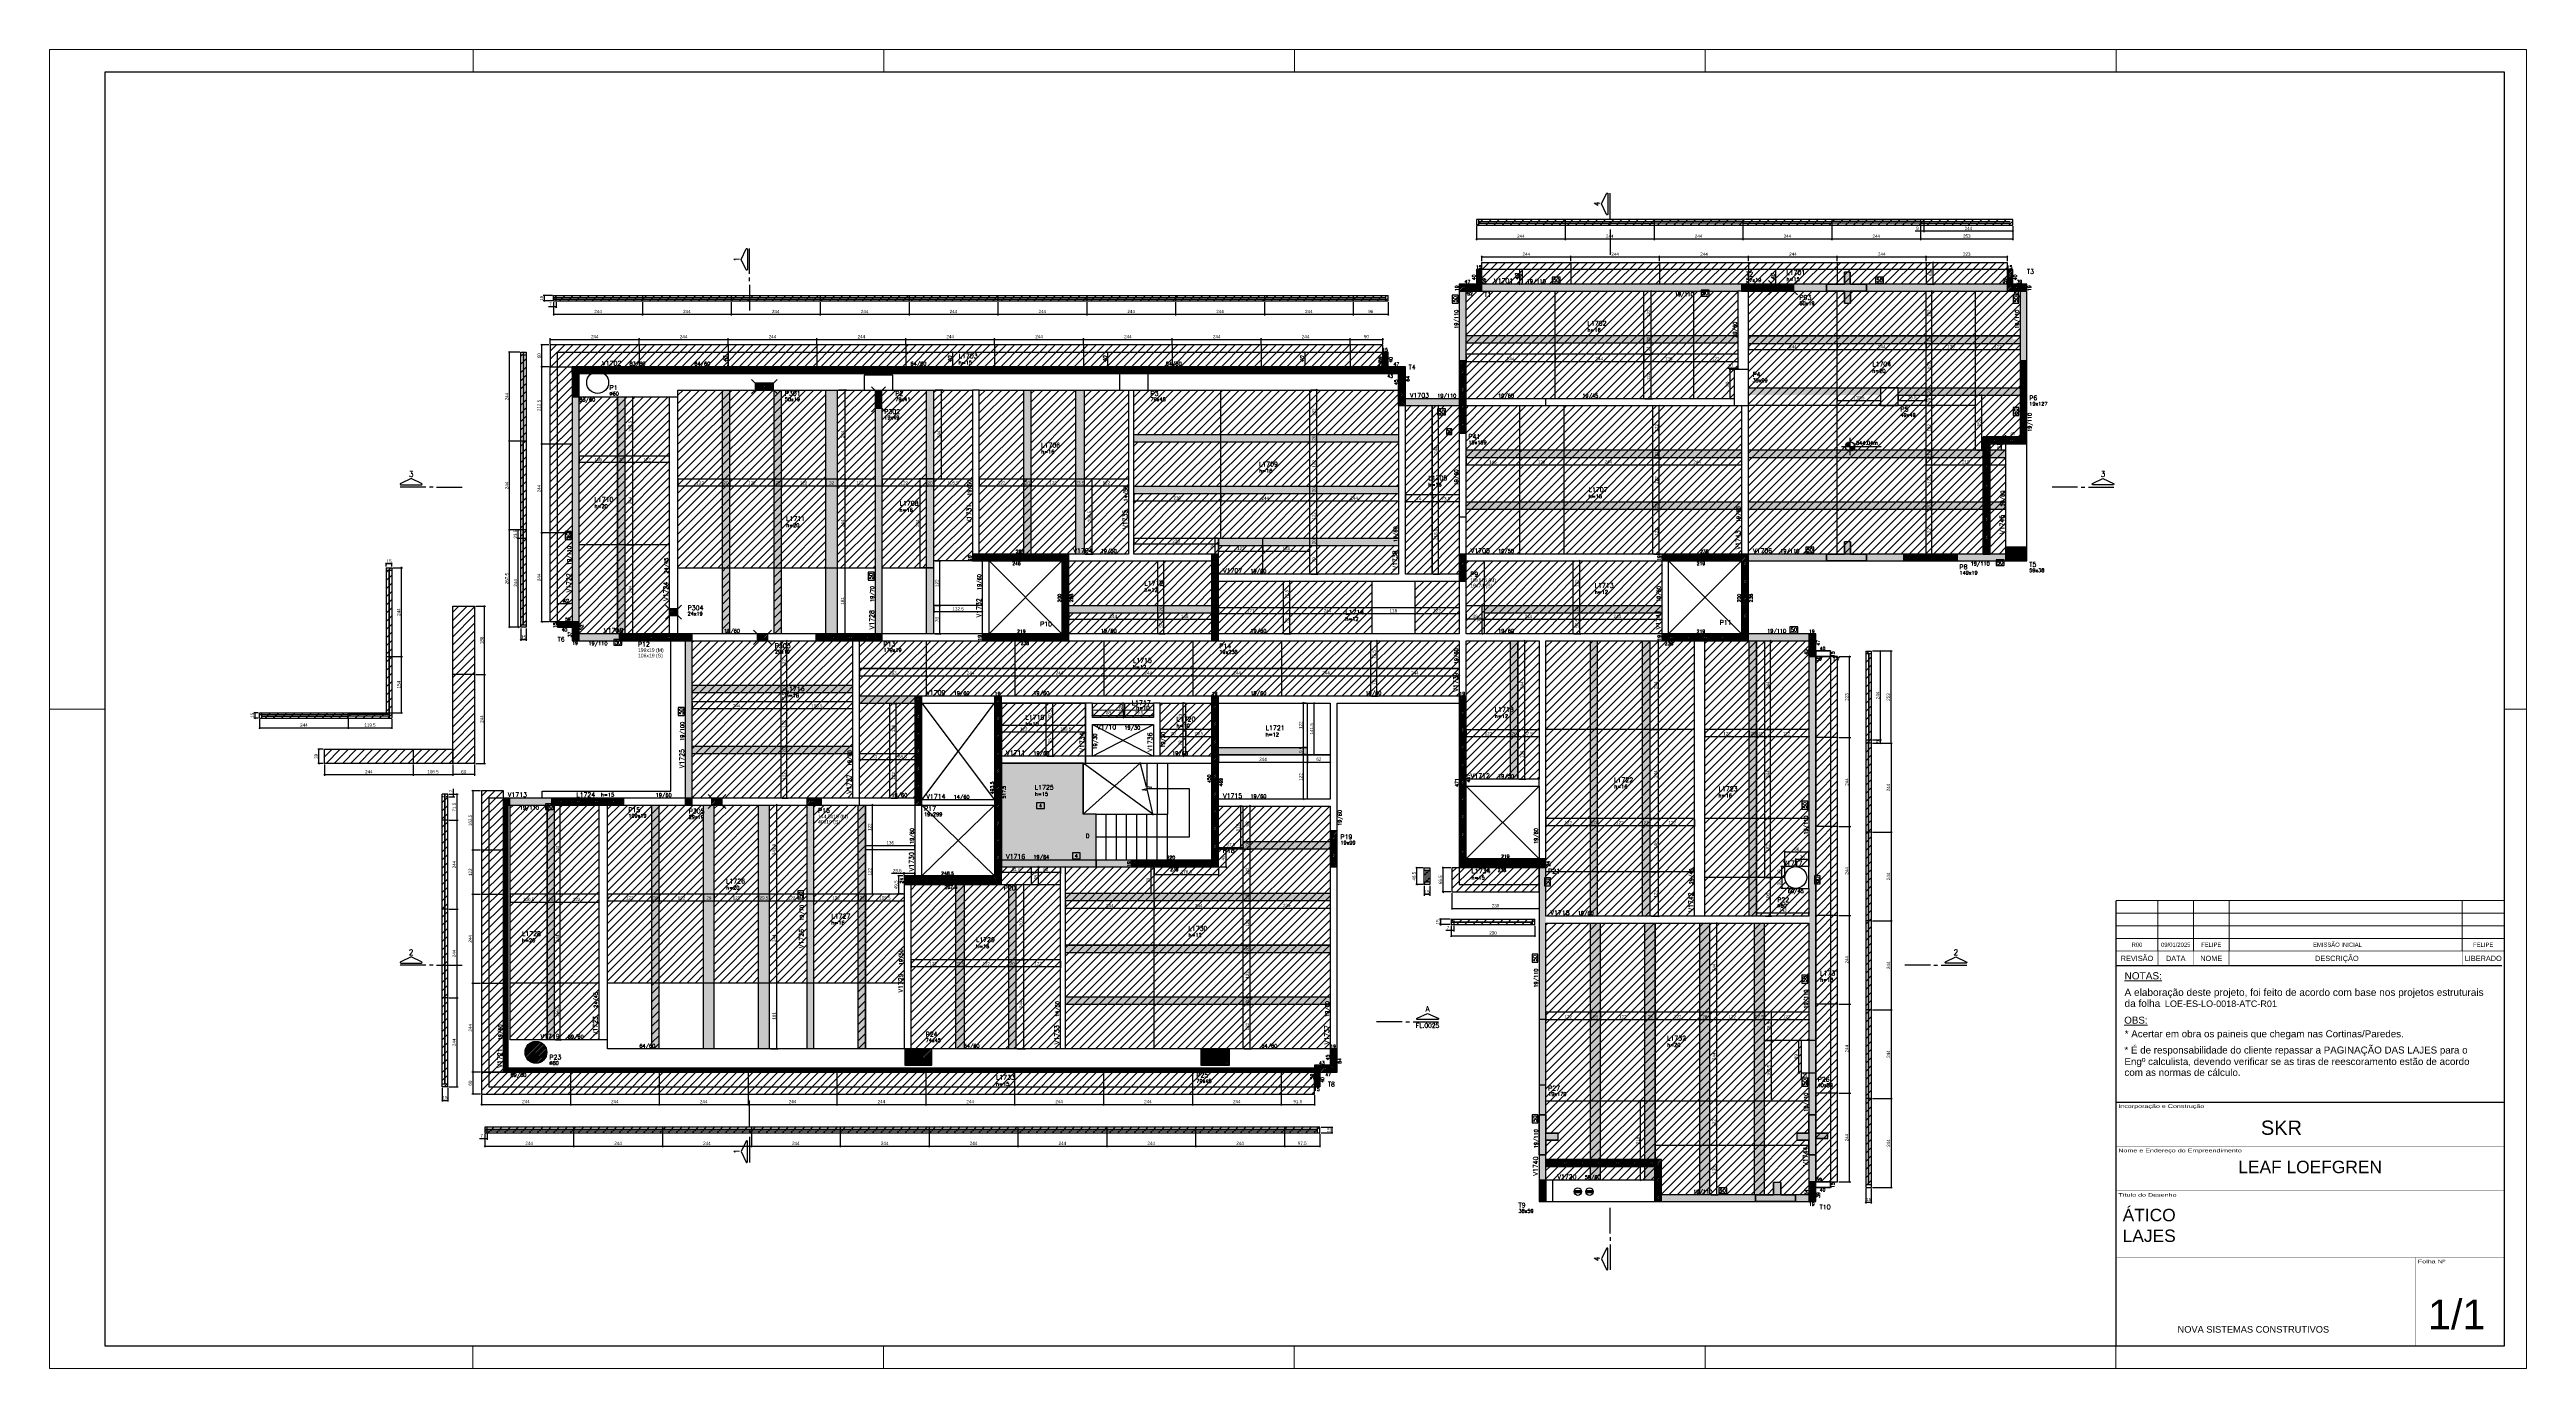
# Model space of a CAD drawing. Extents: x 1860 to 8661, y -614 to 3008.
import ezdxf
from ezdxf.enums import TextEntityAlignment as Align

# ---------------------------------------------------------------- set-up
doc = ezdxf.new("R2010")
doc.units = 0
doc.linetypes.add('HIDDEN', pattern=[0.375, 0.25, -0.125])
for name, color, linetype in [('242', 12, 'Continuous'), ('COTA', 241, 'Continuous'), ('F-ARM', 6, 'Continuous'), ('F-AUX', 2, 'Continuous'), ('F-AUX-RED', 1, 'Continuous'), ('F-CORTE', 4, 'Continuous'), ('F-CORTE-INDICAÇÃO', 4, 'Continuous'), ('F-COTAS', 106, 'Continuous'), ('F-DESNIVEL-1', 254, 'Continuous'), ('F-ESCADAS', 2, 'Continuous'), ('F-LAJES', 3, 'Continuous'), ('F-LAJES-DIM', 2, 'Continuous'), ('F-LAJES-NOME', 4, 'Continuous'), ('F-NÍVEL-PLANTA', 2, 'Continuous'), ('F-PILARES-DIM', 172, 'Continuous'), ('F-PILARES-HACH', 174, 'Continuous'), ('F-PILARES-M', 170, 'Continuous'), ('F-PILARES-N', 170, 'Continuous'), ('F-PILARES-NASCE', 4, 'Continuous'), ('F-PILARES-NOME', 170, 'Continuous'), ('F-PILARES-S', 170, 'Continuous'), ('F-PILARES-V', 170, 'Continuous'), ('F-SOLIDO-CORTE', 71, 'Continuous'), ('F-TEXTO', 6, 'Continuous'), ('F-VIGAS', 3, 'Continuous'), ('F-VIGAS-DIM', 2, 'Continuous'), ('F-VIGAS-NOME', 4, 'Continuous'), ('F-VÃO', 1, 'Continuous'), ('Painéis', 200, 'Continuous'), ('SARR_2.2x7', 40, 'Continuous')]:
    doc.layers.add(name, color=color, linetype=linetype)
for name, color, linetype, lineweight in [('CARIMBO', 255, 'Continuous', 9), ('FOLHA', 255, 'Continuous', 5), ('Folhas', 255, 'Continuous', 9), ('Hachura', 251, 'Continuous', 9)]:
    doc.layers.add(name, color=color, linetype=linetype, lineweight=lineweight)
doc.layers.add('F-DESNIVEL-2', color=254, linetype='Continuous', true_color=0xffd1e8)
doc.styles.add('5385-ARQ-PB-BAS-PLA-TER-TORRE-A-106-TXT$0$R60-75', font='romans.shx', dxfattribs={"height": 0.1125})
doc.styles.add('ARIAL', font='arial.ttf')
doc.styles.add('COTA TECNICA-50', font='techl___.ttf', dxfattribs={"height": 9})
doc.styles.add('CP-TEXT-INCL', font='romans.shx', dxfattribs={"oblique": 20})
doc.styles.add('MCP', font='romans.shx')
doc.styles.add('ROMANS', font='romans.shx')
doc.styles.get("Standard").update_dxf_attribs({"font": 'arial.ttf'})
doc.styles.add('Tecnologia', font='')
doc.styles.add('VERDANA', font='verdana.ttf', dxfattribs={"oblique": 15})
doc.styles.get('Tecnologia').set_extended_font_data('Forgotten Futurist')
doc.dimstyles.new('COTA PAINEL-50', dxfattribs={"dimtxt": 9, "dimasz": 3, "dimexe": 3, "dimexo": 3, "dimgap": 3, "dimtad": 1, "dimdec": 1, "dimzin": 12, "dimdsep": 46, "dimtxsty": 'COTA TECNICA-50', "dimblk1": 'OBLIQUE', "dimblk2": 'OBLIQUE', "dimsah": 1, "dimcen": 0.9, "dimclrd": 4, "dimclre": 4, "dimclrt": 240, "dimadec": 1, "dimazin": 3, "dimtfac": 1, "dimtdec": 1, "dimtmove": 0, "dimatfit": 3, "dimfxl": 1, "dimtolj": 1, "dimtzin": 12, "dimarcsym": 0})
doc.dimstyles.new('CP-COTAS-50', dxfattribs={"dimscale": 0.8, "dimtxt": 12.5, "dimasz": 5, "dimexe": 5, "dimexo": 5, "dimgap": 2.5, "dimtad": 1, "dimdec": 1, "dimdsep": 46, "dimtxsty": 'CP-TEXT-INCL', "dimblk1": 'DOT', "dimblk2": 'DOT', "dimsah": 1, "dimcen": 9, "dimclrd": 256, "dimclre": 256, "dimclrt": 256, "dimadec": 0, "dimazin": 0, "dimtfac": 1, "dimtdec": 1, "dimtmove": 2, "dimatfit": 3, "dimldrblk": 'DOT', "dimfxl": 5, "dimtolj": 1, "dimarcsym": 0})
pattern_1 = [(45, (4454.8736, -4261.1125), (-2.245064, 2.245064), [])]
pattern_2 = [(45, (4454.8736, 10738.8875), (-2.245064, 2.245064), [])]
pattern_3 = [(45, (4454.8736, 738.8875), (-2.245064, 2.245064), [])]
pattern_4 = [(45, (4454.8736, 738.8875), (-2.245064, 2.245064), [])]
pattern_5 = [(45, (4454.8736, 738.7875), (-2.245064, 2.245064), [])]

# ---------------------------------------------------------------- blocks, each defined once
blk = doc.blocks.new('Carimbo Laje')
at = {"layer": 'CARIMBO', "color": 30}
for points, const_width in [([(124981.9, 144853.7), (123684.7, 144853.7), (123684.7, 144038.4)], 4.45), ([(123684.7, 144705.5), (124981.9, 144705.5)], 1.48), ([(123684.7, 144557.3), (124981.9, 144557.3)], 1.48), ([(123684.7, 144334.9), (124981.9, 144334.9)], 1.48), ([(124685.4, 144038.4), (124685.4, 144334.9)], 1.48), ([(123684.7, 144038.4), (124981.9, 144038.4)], 1.48)]:
    blk.add_lwpolyline(points, dxfattribs=dict(at, const_width=const_width))
at = {"color": 0, "linetype": 'Continuous', "ltscale": 5, "style": 'ARIAL'}
blk.add_text('NOVA SISTEMAS CONSTRUTIVOS', height=22.118, dxfattribs=at).set_placement((123890.4, 144083.7))
at = {"color": 7, "style": 'ARIAL'}
blk.add_attdef('INCORPORAÇÃO_E_CONTRUÇÃO', text='', height=45.7, dxfattribs=at).set_placement((124364.7, 144777.9), align=Align.MIDDLE_CENTER)
blk.add_attdef('NOME_DA_OBRA', text='', height=41.5, dxfattribs=at).set_placement((124333.3, 144616.6), align=Align.CENTER)
for tag, p in [('PAVIMENTO', (123706.9, 144455.9)), ('TIPO_DE_PROJETO', (123706.9, 144386.8))]:
    blk.add_attdef(tag, p, '', height=41.5, dxfattribs=at)
at = {"color": 7, "style": 'ARIAL', "oblique": 10}
blk.add_attdef('FOLHA_Nº', text='', height=111.2, dxfattribs=at).set_placement((124832.8, 144149.1), align=Align.CENTER)
at = {"layer": 'CARIMBO', "color": 7, "style": 'VERDANA'}
blk.add_attdef('ENDEREÇO', text='', height=14.8, dxfattribs=at).set_placement((124333.3, 144572.1), align=Align.CENTER)
at = {"layer": 'Folhas', "style": 'Tecnologia', "width": 1.5}
for s, p in [('Incorporação e Construção', (123692.5, 144846.3)), ('Nome e Endereço do Empreendimento', (123692.5, 144698.1)), ('Título do Desenho', (123692.5, 144549.8)), ('Folha Nº', (124693.1, 144327.5))]:
    blk.add_text(s, height=11.86, dxfattribs=at).set_placement(p, align=Align.TOP_LEFT)
blk = doc.blocks.new('Revisão Carimbo')
at = {"color": 30}
for p, q in [((0, 155), (925, 155)), ((0, 125), (925, 125)), ((100, 35), (100, 155)), ((184.66, 35), (184.66, 155)), ((269.32, 35), (269.32, 155)), ((825, 35), (825, 155)), ((0, 95), (925, 95)), ((0, 65), (925, 65))]:
    blk.add_line(p, q, dxfattribs=at)
for points, const_width in [([(0, 0), (0, 155)], 3), ([(0, 0), (920, 0)], 3), ([(0, 35), (925, 35)], 1), ([(100, 35), (100, 0)], 1), ([(184.66, 35), (184.66, 0)], 1), ([(269.32, 35), (269.32, 0)], 1), ([(825, 35), (825, 0)], 1)]:
    blk.add_lwpolyline(points, dxfattribs=dict(at, const_width=const_width))
at = {"color": 7, "style": 'ARIAL'}
for s, p in [('REVISÃO', (50, 17.5)), ('DATA', (142.33, 17.5)), ('NOME', (226.99, 17.5)), ('DESCRIÇÃO', (526.27, 17.5)), ('LIBERADO', (875, 17.5))]:
    blk.add_text(s, height=12.5, dxfattribs=at).set_placement(p, align=Align.MIDDLE_CENTER)
at = {"layer": 'CARIMBO', "color": 7, "style": 'ARIAL'}
for tag, p in [('REVISÃO_03', (50, 140)), ('DATA', (142.33, 140)), ('NOME', (226.99, 140)), ('LIBERADO', (875, 140)), ('REVISÃO_02', (50, 110)), ('REVISÃO_01', (50, 80)), ('DATA', (142.33, 110)), ('DATA', (142.33, 80)), ('NOME', (226.99, 110)), ('NOME', (226.99, 80)), ('LIBERADO', (875, 110)), ('LIBERADO', (875, 80)), ('REVISÃO_00', (50, 50)), ('DATA', (142.33, 50)), ('NOME', (226.99, 50)), ('LIBERADO', (875, 50))]:
    blk.add_attdef(tag, text='', height=10, dxfattribs=at).set_placement(p, align=Align.MIDDLE_CENTER)
for p in [(279.32, 140), (279.32, 110), (279.32, 80), (279.32, 50)]:
    blk.add_attdef('DESCRIÇÃO', text='', height=10, dxfattribs=at).set_placement(p, align=Align.MIDDLE_LEFT)
blk = doc.blocks.new('*U36')
at = {"layer": 'F-VIGAS-DIM', "color": 1}
blk.add_lwpolyline([(0, 0), (22, 0), (22, 16), (0, 16)], close=True, dxfattribs=at)
at = {"layer": 'F-VIGAS-DIM', "style": 'MCP'}
blk.add_attdef('DIM', text='', height=10, dxfattribs=at).set_placement((11, 8), align=Align.MIDDLE_CENTER)
blk = doc.blocks.new('Nível - Planta')
at = {"layer": 'F-NÍVEL-PLANTA'}
h = blk.add_hatch(color=71, dxfattribs=at)
h.paths.add_polyline_path([(0, 0), (0, 0.26, 0.414214), (-0.26, 0)])
h.paths.add_polyline_path([(0.26, 0), (0, 0), (0, -0.26, 0.414214)])
for p, q in [((-0.47, 0), (1.7, 0)), ((0, -0.47), (0, 0.47))]:
    blk.add_line(p, q, dxfattribs=at)
blk.add_circle((0, 0), 0.26, dxfattribs=at)
at = {"layer": 'F-TEXTO', "color": 3, "style": 'MCP'}
blk.add_attdef('NÍVEL', (0.33, 0.1), '', height=0.2, dxfattribs=at)
blk = doc.blocks.new('*U38')
at = {"layer": 'F-CORTE-INDICAÇÃO'}
for p, q in [((70, 0), (0, 0)), ((80, 0), (90, 0)), ((100, 0), (170, 0))]:
    blk.add_line(p, q, dxfattribs=at)
blk.add_lwpolyline([(112, 6, -0.802585), (111.2, 9.8), (140, 23.3), (168.8, 9.8, -0.802585), (168, 6)], format="xyb", close=True, dxfattribs=at)
at = {"layer": 'F-CORTE-INDICAÇÃO', "style": 'ROMANS'}
blk.add_attdef('CORTE', text='', height=15, dxfattribs=at).set_placement((140, 35.8), align=Align.MIDDLE_CENTER)
at = {"layer": 'F-CORTE-INDICAÇÃO', "color": 2, "style": 'ROMANS'}
blk.add_attdef('FOLHA', text='', height=12, dxfattribs=at).set_placement((140, -10), align=Align.MIDDLE_CENTER)
blk = doc.blocks.new('*U39')
at = {"layer": 'F-CORTE-INDICAÇÃO'}
for p, q in [((-100, 0), (-170, 0)), ((-80, 0), (-90, 0)), ((-70, 0), (0, 0))]:
    blk.add_line(p, q, dxfattribs=at)
blk.add_lwpolyline([(-112, 6, 0.802585), (-111.2, 9.8), (-140, 23.3), (-168.8, 9.8, 0.802585), (-168, 6)], format="xyb", close=True, dxfattribs=at)
at = {"layer": 'F-CORTE-INDICAÇÃO', "style": 'ROMANS'}
blk.add_attdef('CORTE', text='', height=15, dxfattribs=at).set_placement((-140, 35.8), align=Align.MIDDLE_CENTER)
at = {"layer": 'F-CORTE-INDICAÇÃO', "color": 2, "style": 'ROMANS'}
blk.add_attdef('FOLHA', text='', height=12, dxfattribs=at).set_placement((-140, -10), align=Align.MIDDLE_CENTER)
blk = doc.blocks.new('_Dot')
at = {"color": 0, "linetype": 'ByBlock', "lineweight": -2}
blk.add_line((-0.5, 0), (-1, 0), dxfattribs=at)
at = {"color": 0, "linetype": 'ByBlock', "const_width": 0.5}
blk.add_lwpolyline([(-0.25, 0, 1), (0.25, 0, 1)], format="xyb", close=True, dxfattribs=at)
blk = doc.blocks.new('*D67')
at = {"layer": 'Defpoints', "color": 0, "transparency": 16777216}
for p in [(4339.6, 2176.9), (4339.6, 2136.9), (4339.6, 2136.9)]:
    blk.add_point(p, dxfattribs=at)
at = {"layer": 'F-COTAS', "lineweight": -2, "transparency": 16777216}
blk.add_line((4339.6, 2172.9), (4339.6, 2140.9), dxfattribs=at)
at = {"layer": 'F-COTAS', "lineweight": -2, "transparency": 16777216, "xscale": 4, "yscale": 4, "zscale": 4}
for p, rotation in [((4339.6, 2176.9), 90), ((4339.6, 2136.9), 270)]:
    blk.add_blockref('_Dot', p, dxfattribs=dict(at, rotation=rotation))
at = {"layer": 'F-COTAS', "transparency": 16777216, "insert": (4332.6, 2156.9), "char_height": 10, "attachment_point": 5, "rotation": 90, "style": 'CP-TEXT-INCL'}
blk.add_mtext('\\A1;40', dxfattribs=at)
blk = doc.blocks.new('*D68')
at = {"layer": 'Defpoints', "color": 0, "transparency": 16777216}
for p in [(4765.1, 2176.9), (4765.1, 2136.9), (4765.1, 2136.9)]:
    blk.add_point(p, dxfattribs=at)
at = {"layer": 'F-COTAS', "lineweight": -2, "transparency": 16777216}
blk.add_line((4765.1, 2172.9), (4765.1, 2140.9), dxfattribs=at)
at = {"layer": 'F-COTAS', "lineweight": -2, "transparency": 16777216, "xscale": 4, "yscale": 4, "zscale": 4}
for p, rotation in [((4765.1, 2176.9), 90), ((4765.1, 2136.9), 270)]:
    blk.add_blockref('_Dot', p, dxfattribs=dict(at, rotation=rotation))
at = {"layer": 'F-COTAS', "transparency": 16777216, "insert": (4758.1, 2156.9), "char_height": 10, "attachment_point": 5, "rotation": 90, "style": 'CP-TEXT-INCL'}
blk.add_mtext('\\A1;40', dxfattribs=at)
blk = doc.blocks.new('*D69')
at = {"layer": 'Defpoints', "color": 0, "transparency": 16777216}
for p in [(5306.5, 2176.9), (5306.5, 2136.9), (5306.5, 2136.9)]:
    blk.add_point(p, dxfattribs=at)
at = {"layer": 'F-COTAS', "lineweight": -2, "transparency": 16777216}
blk.add_line((5306.5, 2172.9), (5306.5, 2140.9), dxfattribs=at)
at = {"layer": 'F-COTAS', "lineweight": -2, "transparency": 16777216, "xscale": 4, "yscale": 4, "zscale": 4}
for p, rotation in [((5306.5, 2176.9), 90), ((5306.5, 2136.9), 270)]:
    blk.add_blockref('_Dot', p, dxfattribs=dict(at, rotation=rotation))
at = {"layer": 'F-COTAS', "transparency": 16777216, "insert": (5299.5, 2156.9), "char_height": 10, "attachment_point": 5, "rotation": 90, "style": 'CP-TEXT-INCL'}
blk.add_mtext('\\A1;40', dxfattribs=at)
blk = doc.blocks.new('*D70')
at = {"layer": 'Defpoints', "color": 0, "transparency": 16777216}
for p in [(5903.3, 2403.4), (5903.3, 2363.4), (5903.3, 2363.4)]:
    blk.add_point(p, dxfattribs=at)
at = {"layer": 'F-COTAS', "lineweight": -2, "transparency": 16777216}
blk.add_line((5903.3, 2399.4), (5903.3, 2367.4), dxfattribs=at)
at = {"layer": 'F-COTAS', "lineweight": -2, "transparency": 16777216, "xscale": 4, "yscale": 4, "zscale": 4}
for p, rotation in [((5903.3, 2403.4), 90), ((5903.3, 2363.4), 270)]:
    blk.add_blockref('_Dot', p, dxfattribs=dict(at, rotation=rotation))
at = {"layer": 'F-COTAS', "transparency": 16777216, "insert": (5896.3, 2383.4), "char_height": 10, "attachment_point": 5, "rotation": 90, "style": 'CP-TEXT-INCL'}
blk.add_mtext('\\A1;40', dxfattribs=at)
blk = doc.blocks.new('*D71')
at = {"layer": 'Defpoints', "color": 0, "transparency": 16777216}
for p in [(6599.7, 2403.4), (6599.7, 2363.4), (6599.7, 2363.4)]:
    blk.add_point(p, dxfattribs=at)
at = {"layer": 'F-COTAS', "lineweight": -2, "transparency": 16777216}
blk.add_line((6599.7, 2399.4), (6599.7, 2367.4), dxfattribs=at)
at = {"layer": 'F-COTAS', "lineweight": -2, "transparency": 16777216, "xscale": 4, "yscale": 4, "zscale": 4}
for p, rotation in [((6599.7, 2403.4), 90), ((6599.7, 2363.4), 270)]:
    blk.add_blockref('_Dot', p, dxfattribs=dict(at, rotation=rotation))
at = {"layer": 'F-COTAS', "transparency": 16777216, "insert": (6592.7, 2383.4), "char_height": 10, "attachment_point": 5, "rotation": 90, "style": 'CP-TEXT-INCL'}
blk.add_mtext('\\A1;40', dxfattribs=at)
blk = doc.blocks.new('*U21')
at = {"layer": 'F-LAJES-DIM', "color": 1}
blk.add_lwpolyline([(0, 0), (21.4, 0), (21.4, 16), (0, 16)], close=True, dxfattribs=at)
at = {"layer": 'F-LAJES-DIM', "style": 'MCP'}
blk.add_attdef('DIM', text='', height=10, dxfattribs=at).set_placement((10.7, 8), align=Align.MIDDLE_CENTER)
blk = doc.blocks.new('*U53')
at = {"layer": 'F-VÃO'}
for p, q in [((0, 0), (15, 15)), ((0, 15), (15, 0))]:
    blk.add_line(p, q, dxfattribs=at)
at = {"layer": 'F-VÃO', "color": 3}
blk.add_lwpolyline([(0, 0), (15, 0), (15, 15), (0, 15)], close=True, dxfattribs=at)
blk = doc.blocks.new('PONTO ANCORAGEM_EST')
at = {"layer": 'F-ARM'}
h = blk.add_hatch(dxfattribs=at)
h.set_pattern_fill('ANSI31', color=2, scale=0.5)
h.paths.add_polyline_path([(-1159.6, 5937.1), (-1179.6, 5937.1), (-1179.6, 5932.1), (-1159.6, 5932.1)])
at = {"layer": 'F-ARM', "color": 3, "elevation": 0}
blk.add_lwpolyline([(-1179.6, 5932.1), (-1159.6, 5932.1), (-1159.6, 5937.1), (-1179.6, 5937.1)], close=True, dxfattribs=at)
at = {"layer": 'F-ARM', "color": 3}
blk.add_circle((-1169.6, 5934.6, 0), 10.3, dxfattribs=at)
blk = doc.blocks.new('_Oblique')
at = {"color": 0, "linetype": 'ByBlock', "lineweight": -2}
blk.add_line((-0.5, -0.5), (0.5, 0.5), dxfattribs=at)
blk = doc.blocks.new('*D72')
at = {"layer": 'COTA', "color": 4, "lineweight": -2, "transparency": 16777216}
for p, q in [((3313.9, 1888.4), (3313.9, 1871.4)), ((3313.9, 1874.4), (3418.9, 1874.4)), ((3418.9, 1888.4), (3418.9, 1871.4))]:
    blk.add_line(p, q, dxfattribs=at)
at = {"layer": 'Defpoints', "color": 0, "transparency": 16777216}
for p in [(3313.9, 1891.4), (3418.9, 1891.4), (3418.9, 1874.4)]:
    blk.add_point(p, dxfattribs=at)
at = {"layer": 'COTA', "color": 4, "lineweight": -2, "transparency": 16777216, "xscale": 3, "yscale": 3, "zscale": 3, "rotation": 180}
blk.add_blockref('_Oblique', (3313.9, 1874.4), dxfattribs=at)
at = {"layer": 'COTA', "color": 4, "lineweight": -2, "transparency": 16777216, "xscale": 3, "yscale": 3, "zscale": 3}
blk.add_blockref('_Oblique', (3418.9, 1874.4), dxfattribs=at)
at = {"layer": 'COTA', "color": 240, "transparency": 16777216, "insert": (3366.4, 1882), "char_height": 9, "attachment_point": 5, "style": 'COTA TECNICA-50'}
blk.add_mtext('\\A1;105', dxfattribs=at)
blk = doc.blocks.new('*D73')
at = {"layer": 'COTA', "color": 4, "lineweight": -2, "transparency": 16777216}
for p, q in [((3419.4, 1888.4), (3419.4, 1871.4)), ((3419.4, 1874.4), (3439.4, 1874.4)), ((3439.4, 1888.4), (3439.4, 1871.4))]:
    blk.add_line(p, q, dxfattribs=at)
at = {"layer": 'Defpoints', "color": 0, "transparency": 16777216}
for p in [(3419.4, 1891.4), (3439.4, 1891.4), (3439.4, 1874.4)]:
    blk.add_point(p, dxfattribs=at)
at = {"layer": 'COTA', "color": 4, "lineweight": -2, "transparency": 16777216, "xscale": 3, "yscale": 3, "zscale": 3, "rotation": 180}
blk.add_blockref('_Oblique', (3419.4, 1874.4), dxfattribs=at)
at = {"layer": 'COTA', "color": 4, "lineweight": -2, "transparency": 16777216, "xscale": 3, "yscale": 3, "zscale": 3}
blk.add_blockref('_Oblique', (3439.4, 1874.4), dxfattribs=at)
at = {"layer": 'COTA', "color": 240, "transparency": 16777216, "insert": (3429.4, 1882), "char_height": 9, "attachment_point": 5, "style": 'COTA TECNICA-50'}
blk.add_mtext('\\A1;20', dxfattribs=at)
blk = doc.blocks.new('*D74')
at = {"layer": 'COTA', "color": 4, "lineweight": -2, "transparency": 16777216}
for p, q in [((3439.4, 1888.4), (3439.4, 1871.4)), ((3439.4, 1874.4), (3561.4, 1874.4)), ((3561.4, 1888.4), (3561.4, 1871.4))]:
    blk.add_line(p, q, dxfattribs=at)
at = {"layer": 'Defpoints', "color": 0, "transparency": 16777216}
for p in [(3439.4, 1891.4), (3561.4, 1891.4), (3561.4, 1874.4)]:
    blk.add_point(p, dxfattribs=at)
at = {"layer": 'COTA', "color": 4, "lineweight": -2, "transparency": 16777216, "xscale": 3, "yscale": 3, "zscale": 3, "rotation": 180}
blk.add_blockref('_Oblique', (3439.4, 1874.4), dxfattribs=at)
at = {"layer": 'COTA', "color": 4, "lineweight": -2, "transparency": 16777216, "xscale": 3, "yscale": 3, "zscale": 3}
blk.add_blockref('_Oblique', (3561.4, 1874.4), dxfattribs=at)
at = {"layer": 'COTA', "color": 240, "transparency": 16777216, "insert": (3500.4, 1881.9), "char_height": 9, "attachment_point": 5, "style": 'COTA TECNICA-50'}
blk.add_mtext('\\A1;122', dxfattribs=at)
blk = doc.blocks.new('*D75')
at = {"layer": 'COTA', "color": 4, "lineweight": -2, "transparency": 16777216}
for p, q in [((3442.4, 1647.4), (3464.8, 1647.4)), ((3461.8, 1403.4), (3461.8, 1647.4)), ((3442.4, 1403.4), (3464.8, 1403.4))]:
    blk.add_line(p, q, dxfattribs=at)
at = {"layer": 'Defpoints', "color": 0, "transparency": 16777216}
for p in [(3439.4, 1647.4), (3461.8, 1647.4), (3439.4, 1403.4)]:
    blk.add_point(p, dxfattribs=at)
at = {"layer": 'COTA', "color": 4, "lineweight": -2, "transparency": 16777216, "xscale": 3, "yscale": 3, "zscale": 3}
for p, rotation in [((3461.8, 1647.4), 90), ((3461.8, 1403.4), 270)]:
    blk.add_blockref('_Oblique', p, dxfattribs=dict(at, rotation=rotation))
at = {"layer": 'COTA', "color": 240, "transparency": 16777216, "insert": (3454.2, 1525.4), "char_height": 9, "attachment_point": 5, "rotation": 90, "style": 'COTA TECNICA-50'}
blk.add_mtext('\\A1;244', dxfattribs=at)
blk = doc.blocks.new('*D76')
at = {"layer": 'COTA', "color": 4, "lineweight": -2, "transparency": 16777216}
for p, q in [((3461.8, 1647.4), (3461.8, 1891.4)), ((3442.4, 1647.4), (3464.8, 1647.4))]:
    blk.add_line(p, q, dxfattribs=at)
at = {"layer": 'Defpoints', "color": 0, "transparency": 16777216}
for p in [(3461.8, 1891.4), (3461.8, 1891.4), (3439.4, 1647.4)]:
    blk.add_point(p, dxfattribs=at)
at = {"layer": 'COTA', "color": 4, "lineweight": -2, "transparency": 16777216, "xscale": 3, "yscale": 3, "zscale": 3}
for p, rotation in [((3461.8, 1891.4), 90), ((3461.8, 1647.4), 270)]:
    blk.add_blockref('_Oblique', p, dxfattribs=dict(at, rotation=rotation))
at = {"layer": 'COTA', "color": 240, "transparency": 16777216, "insert": (3454.2, 1769.4), "char_height": 9, "attachment_point": 5, "rotation": 90, "style": 'COTA TECNICA-50'}
blk.add_mtext('\\A1;244', dxfattribs=at)
blk = doc.blocks.new('*D77')
at = {"layer": 'COTA', "color": 4, "lineweight": -2, "transparency": 16777216}
blk.add_line((3461.8, 1891.4), (3461.8, 2053.9), dxfattribs=at)
at = {"layer": 'Defpoints', "color": 0, "transparency": 16777216}
for p in [(3461.8, 2053.9), (3461.8, 2053.9), (3461.8, 1891.4)]:
    blk.add_point(p, dxfattribs=at)
at = {"layer": 'COTA', "color": 4, "lineweight": -2, "transparency": 16777216, "xscale": 3, "yscale": 3, "zscale": 3}
for p, rotation in [((3461.8, 2053.9), 90), ((3461.8, 1891.4), 270)]:
    blk.add_blockref('_Oblique', p, dxfattribs=dict(at, rotation=rotation))
at = {"layer": 'COTA', "color": 240, "transparency": 16777216, "insert": (3454.2, 1972.6), "char_height": 9, "attachment_point": 5, "rotation": 90, "style": 'COTA TECNICA-50'}
blk.add_mtext('\\A1;162.5', dxfattribs=at)
blk = doc.blocks.new('*D104')
at = {"layer": 'COTA', "color": 4, "lineweight": -2, "transparency": 16777216}
for p, q in [((4658.9, 1457.9), (4658.9, 1440.8)), ((4658.9, 1443.8), (4902.9, 1443.8)), ((4902.9, 1457.9), (4902.9, 1440.8))]:
    blk.add_line(p, q, dxfattribs=at)
at = {"layer": 'Defpoints', "color": 0, "transparency": 16777216}
for p in [(4658.9, 1460.9), (4902.9, 1460.9), (4902.9, 1443.8)]:
    blk.add_point(p, dxfattribs=at)
at = {"layer": 'COTA', "color": 4, "lineweight": -2, "transparency": 16777216, "xscale": 3, "yscale": 3, "zscale": 3, "rotation": 180}
blk.add_blockref('_Oblique', (4658.9, 1443.8), dxfattribs=at)
at = {"layer": 'COTA', "color": 4, "lineweight": -2, "transparency": 16777216, "xscale": 3, "yscale": 3, "zscale": 3}
blk.add_blockref('_Oblique', (4902.9, 1443.8), dxfattribs=at)
at = {"layer": 'COTA', "color": 240, "transparency": 16777216, "insert": (4780.9, 1451.4), "char_height": 9, "attachment_point": 5, "style": 'COTA TECNICA-50'}
blk.add_mtext('\\A1;244', dxfattribs=at)
blk = doc.blocks.new('*D105')
at = {"layer": 'COTA', "color": 4, "lineweight": -2, "transparency": 16777216}
for p, q in [((4902.9, 1457.9), (4902.9, 1440.8)), ((4902.9, 1443.8), (5050.9, 1443.8)), ((5050.9, 1457.9), (5050.9, 1440.8))]:
    blk.add_line(p, q, dxfattribs=at)
at = {"layer": 'Defpoints', "color": 0, "transparency": 16777216}
for p in [(4902.9, 1460.9), (5050.9, 1460.9), (5050.9, 1443.8)]:
    blk.add_point(p, dxfattribs=at)
at = {"layer": 'COTA', "color": 4, "lineweight": -2, "transparency": 16777216, "xscale": 3, "yscale": 3, "zscale": 3, "rotation": 180}
blk.add_blockref('_Oblique', (4902.9, 1443.8), dxfattribs=at)
at = {"layer": 'COTA', "color": 4, "lineweight": -2, "transparency": 16777216, "xscale": 3, "yscale": 3, "zscale": 3}
blk.add_blockref('_Oblique', (5050.9, 1443.8), dxfattribs=at)
at = {"layer": 'COTA', "color": 240, "transparency": 16777216, "insert": (4976.9, 1451.4), "char_height": 9, "attachment_point": 5, "style": 'COTA TECNICA-50'}
blk.add_mtext('\\A1;148', dxfattribs=at)
blk = doc.blocks.new('*D106')
at = {"layer": 'COTA', "color": 4, "lineweight": -2, "transparency": 16777216}
for p, q in [((4905.9, 1460.9), (4922.8, 1460.9)), ((4919.8, 1403.4), (4919.8, 1460.9)), ((4905.9, 1403.4), (4922.8, 1403.4))]:
    blk.add_line(p, q, dxfattribs=at)
at = {"layer": 'Defpoints', "color": 0, "transparency": 16777216}
for p in [(4902.9, 1460.9), (4919.8, 1460.9), (4902.9, 1403.4)]:
    blk.add_point(p, dxfattribs=at)
at = {"layer": 'COTA', "color": 4, "lineweight": -2, "transparency": 16777216, "xscale": 3, "yscale": 3, "zscale": 3}
for p, rotation in [((4919.8, 1460.9), 90), ((4919.8, 1403.4), 270)]:
    blk.add_blockref('_Oblique', p, dxfattribs=dict(at, rotation=rotation))
at = {"layer": 'COTA', "color": 240, "transparency": 16777216, "insert": (4912.2, 1432.1), "char_height": 9, "attachment_point": 5, "rotation": 90, "style": 'COTA TECNICA-50'}
blk.add_mtext('\\A1;57.5', dxfattribs=at)
blk = doc.blocks.new('*D107')
at = {"layer": 'COTA', "color": 4, "lineweight": -2, "transparency": 16777216}
for p, q in [((4905.9, 1481.4), (4922.8, 1481.4)), ((4905.9, 1461.4), (4922.8, 1461.4)), ((4919.8, 1461.4), (4919.8, 1481.4))]:
    blk.add_line(p, q, dxfattribs=at)
at = {"layer": 'Defpoints', "color": 0, "transparency": 16777216}
for p in [(4902.9, 1481.4), (4902.9, 1461.4), (4919.8, 1481.4)]:
    blk.add_point(p, dxfattribs=at)
at = {"layer": 'COTA', "color": 4, "lineweight": -2, "transparency": 16777216, "xscale": 3, "yscale": 3, "zscale": 3}
for p, rotation in [((4919.8, 1481.4), 90), ((4919.8, 1461.4), 270)]:
    blk.add_blockref('_Oblique', p, dxfattribs=dict(at, rotation=rotation))
at = {"layer": 'COTA', "color": 240, "transparency": 16777216, "insert": (4912.3, 1471.4), "char_height": 9, "attachment_point": 5, "rotation": 90, "style": 'COTA TECNICA-50'}
blk.add_mtext('\\A1;20', dxfattribs=at)
blk = doc.blocks.new('*D108')
at = {"layer": 'COTA', "color": 4, "lineweight": -2, "transparency": 16777216}
for p, q in [((4905.9, 1603.4), (4922.8, 1603.4)), ((4919.8, 1481.4), (4919.8, 1603.4)), ((4905.9, 1481.4), (4922.8, 1481.4))]:
    blk.add_line(p, q, dxfattribs=at)
at = {"layer": 'Defpoints', "color": 0, "transparency": 16777216}
for p in [(4902.9, 1603.4), (4919.8, 1603.4), (4902.9, 1481.4)]:
    blk.add_point(p, dxfattribs=at)
at = {"layer": 'COTA', "color": 4, "lineweight": -2, "transparency": 16777216, "xscale": 3, "yscale": 3, "zscale": 3}
for p, rotation in [((4919.8, 1603.4), 90), ((4919.8, 1481.4), 270)]:
    blk.add_blockref('_Oblique', p, dxfattribs=dict(at, rotation=rotation))
at = {"layer": 'COTA', "color": 240, "transparency": 16777216, "insert": (4912.3, 1542.4), "char_height": 9, "attachment_point": 5, "rotation": 90, "style": 'COTA TECNICA-50'}
blk.add_mtext('\\A1;122', dxfattribs=at)
blk = doc.blocks.new('*D80')
at = {"layer": 'COTA', "color": 4, "lineweight": -2, "transparency": 16777216}
for p, q in [((4412.9, 1825.9), (4412.9, 1807.1)), ((4412.9, 1810.1), (4534.9, 1810.1)), ((4534.9, 1825.9), (4534.9, 1807.1))]:
    blk.add_line(p, q, dxfattribs=at)
at = {"layer": 'Defpoints', "color": 0, "transparency": 16777216}
for p in [(4412.9, 1828.9), (4534.9, 1828.9), (4534.9, 1810.1)]:
    blk.add_point(p, dxfattribs=at)
at = {"layer": 'COTA', "color": 4, "lineweight": -2, "transparency": 16777216, "xscale": 3, "yscale": 3, "zscale": 3, "rotation": 180}
blk.add_blockref('_Oblique', (4412.9, 1810.1), dxfattribs=at)
at = {"layer": 'COTA', "color": 4, "lineweight": -2, "transparency": 16777216, "xscale": 3, "yscale": 3, "zscale": 3}
blk.add_blockref('_Oblique', (4534.9, 1810.1), dxfattribs=at)
at = {"layer": 'COTA', "color": 240, "transparency": 16777216, "insert": (4473.9, 1817.7), "char_height": 9, "attachment_point": 5, "style": 'COTA TECNICA-50'}
blk.add_mtext('\\A1;122', dxfattribs=at)
blk = doc.blocks.new('*D81')
at = {"layer": 'COTA', "color": 4, "lineweight": -2, "transparency": 16777216}
for p, q in [((4534.9, 1825.9), (4534.9, 1807.1)), ((4534.9, 1810.1), (4554.9, 1810.1)), ((4554.9, 1825.9), (4554.9, 1807.1))]:
    blk.add_line(p, q, dxfattribs=at)
at = {"layer": 'Defpoints', "color": 0, "transparency": 16777216}
for p in [(4534.9, 1828.9), (4554.9, 1828.9), (4554.9, 1810.1)]:
    blk.add_point(p, dxfattribs=at)
at = {"layer": 'COTA', "color": 4, "lineweight": -2, "transparency": 16777216, "xscale": 3, "yscale": 3, "zscale": 3, "rotation": 180}
blk.add_blockref('_Oblique', (4534.9, 1810.1), dxfattribs=at)
at = {"layer": 'COTA', "color": 4, "lineweight": -2, "transparency": 16777216, "xscale": 3, "yscale": 3, "zscale": 3}
blk.add_blockref('_Oblique', (4554.9, 1810.1), dxfattribs=at)
at = {"layer": 'COTA', "color": 240, "transparency": 16777216, "insert": (4544.9, 1817.7), "char_height": 9, "attachment_point": 5, "style": 'COTA TECNICA-50'}
blk.add_mtext('\\A1;20', dxfattribs=at)
blk = doc.blocks.new('*D82')
at = {"layer": 'COTA', "color": 4, "lineweight": -2, "transparency": 16777216}
for p, q in [((4554.9, 1825.9), (4554.9, 1807.1)), ((4554.9, 1810.1), (4676.9, 1810.1)), ((4676.9, 1825.9), (4676.9, 1807.1))]:
    blk.add_line(p, q, dxfattribs=at)
at = {"layer": 'Defpoints', "color": 0, "transparency": 16777216}
for p in [(4554.9, 1828.9), (4676.9, 1828.9), (4676.9, 1810.1)]:
    blk.add_point(p, dxfattribs=at)
at = {"layer": 'COTA', "color": 4, "lineweight": -2, "transparency": 16777216, "xscale": 3, "yscale": 3, "zscale": 3, "rotation": 180}
blk.add_blockref('_Oblique', (4554.9, 1810.1), dxfattribs=at)
at = {"layer": 'COTA', "color": 4, "lineweight": -2, "transparency": 16777216, "xscale": 3, "yscale": 3, "zscale": 3}
blk.add_blockref('_Oblique', (4676.9, 1810.1), dxfattribs=at)
at = {"layer": 'COTA', "color": 240, "transparency": 16777216, "insert": (4615.9, 1817.7), "char_height": 9, "attachment_point": 5, "style": 'COTA TECNICA-50'}
blk.add_mtext('\\A1;122', dxfattribs=at)
blk = doc.blocks.new('*D83')
at = {"layer": 'COTA', "color": 4, "lineweight": -2, "transparency": 16777216}
for p, q in [((4677.4, 1825.9), (4677.4, 1807.1)), ((4677.4, 1810.1), (4700.9, 1810.1)), ((4700.9, 1825.9), (4700.9, 1807.1))]:
    blk.add_line(p, q, dxfattribs=at)
at = {"layer": 'Defpoints', "color": 0, "transparency": 16777216}
for p in [(4677.4, 1828.9), (4700.9, 1828.9), (4700.9, 1810.1)]:
    blk.add_point(p, dxfattribs=at)
at = {"layer": 'COTA', "color": 4, "lineweight": -2, "transparency": 16777216, "xscale": 3, "yscale": 3, "zscale": 3, "rotation": 180}
blk.add_blockref('_Oblique', (4677.4, 1810.1), dxfattribs=at)
at = {"layer": 'COTA', "color": 4, "lineweight": -2, "transparency": 16777216, "xscale": 3, "yscale": 3, "zscale": 3}
blk.add_blockref('_Oblique', (4700.9, 1810.1), dxfattribs=at)
at = {"layer": 'COTA', "color": 240, "transparency": 16777216, "insert": (4689.1, 1817.8), "char_height": 9, "attachment_point": 5, "style": 'COTA TECNICA-50'}
blk.add_mtext('\\A1;23.5', dxfattribs=at)
blk = doc.blocks.new('*D84')
at = {"layer": 'COTA', "color": 4, "lineweight": -2, "transparency": 16777216}
for p, q in [((4700.9, 1825.9), (4700.9, 1807.1)), ((4700.9, 1810.1), (4822.9, 1810.1)), ((4822.9, 1825.9), (4822.9, 1807.1))]:
    blk.add_line(p, q, dxfattribs=at)
at = {"layer": 'Defpoints', "color": 0, "transparency": 16777216}
for p in [(4700.9, 1828.9), (4822.9, 1828.9), (4822.9, 1810.1)]:
    blk.add_point(p, dxfattribs=at)
at = {"layer": 'COTA', "color": 4, "lineweight": -2, "transparency": 16777216, "xscale": 3, "yscale": 3, "zscale": 3, "rotation": 180}
blk.add_blockref('_Oblique', (4700.9, 1810.1), dxfattribs=at)
at = {"layer": 'COTA', "color": 4, "lineweight": -2, "transparency": 16777216, "xscale": 3, "yscale": 3, "zscale": 3}
blk.add_blockref('_Oblique', (4822.9, 1810.1), dxfattribs=at)
at = {"layer": 'COTA', "color": 240, "transparency": 16777216, "insert": (4761.9, 1817.7), "char_height": 9, "attachment_point": 5, "style": 'COTA TECNICA-50'}
blk.add_mtext('\\A1;122', dxfattribs=at)
blk = doc.blocks.new('*D128')
at = {"layer": 'COTA', "color": 4, "lineweight": -2, "transparency": 16777216}
for p, q in [((4703.9, 1828.9), (4726, 1828.9)), ((4723, 1622.4), (4723, 1828.9)), ((4703.9, 1622.4), (4726, 1622.4))]:
    blk.add_line(p, q, dxfattribs=at)
at = {"layer": 'Defpoints', "color": 0, "transparency": 16777216}
for p in [(4700.9, 1828.9), (4723, 1828.9), (4700.9, 1622.4)]:
    blk.add_point(p, dxfattribs=at)
at = {"layer": 'COTA', "color": 4, "lineweight": -2, "transparency": 16777216, "xscale": 3, "yscale": 3, "zscale": 3}
for p, rotation in [((4723, 1828.9), 90), ((4723, 1622.4), 270)]:
    blk.add_blockref('_Oblique', p, dxfattribs=dict(at, rotation=rotation))
at = {"layer": 'COTA', "color": 240, "transparency": 16777216, "insert": (4715.4, 1725.6), "char_height": 9, "attachment_point": 5, "rotation": 90, "style": 'COTA TECNICA-50'}
blk.add_mtext('\\A1;206.5', dxfattribs=at)
blk = doc.blocks.new('*D85')
at = {"layer": 'COTA', "color": 4, "lineweight": -2, "transparency": 16777216}
for p, q in [((5069.9, 1469.4), (5069.9, 1456.1)), ((5069.9, 1459.1), (5246.9, 1459.1)), ((5246.9, 1469.4), (5246.9, 1456.1))]:
    blk.add_line(p, q, dxfattribs=at)
at = {"layer": 'Defpoints', "color": 0, "transparency": 16777216}
for p in [(5069.9, 1472.4), (5246.9, 1472.4), (5246.9, 1459.1)]:
    blk.add_point(p, dxfattribs=at)
at = {"layer": 'COTA', "color": 4, "lineweight": -2, "transparency": 16777216, "xscale": 3, "yscale": 3, "zscale": 3, "rotation": 180}
blk.add_blockref('_Oblique', (5069.9, 1459.1), dxfattribs=at)
at = {"layer": 'COTA', "color": 4, "lineweight": -2, "transparency": 16777216, "xscale": 3, "yscale": 3, "zscale": 3}
blk.add_blockref('_Oblique', (5246.9, 1459.1), dxfattribs=at)
at = {"layer": 'COTA', "color": 240, "transparency": 16777216, "insert": (5158.4, 1466.6), "char_height": 9, "attachment_point": 5, "style": 'COTA TECNICA-50'}
blk.add_mtext('\\A1;177', dxfattribs=at)
blk = doc.blocks.new('*D86')
at = {"layer": 'COTA', "color": 4, "lineweight": -2, "transparency": 16777216}
for p, q in [((5582.9, 1782.9), (5582.9, 1763.5)), ((5656.9, 1782.9), (5656.9, 1763.5)), ((5582.9, 1766.5), (5656.9, 1766.5))]:
    blk.add_line(p, q, dxfattribs=at)
at = {"layer": 'Defpoints', "color": 0, "transparency": 16777216}
for p in [(5582.9, 1785.9), (5656.9, 1785.9), (5656.9, 1766.5)]:
    blk.add_point(p, dxfattribs=at)
at = {"layer": 'COTA', "color": 4, "lineweight": -2, "transparency": 16777216, "xscale": 3, "yscale": 3, "zscale": 3, "rotation": 180}
blk.add_blockref('_Oblique', (5582.9, 1766.5), dxfattribs=at)
at = {"layer": 'COTA', "color": 4, "lineweight": -2, "transparency": 16777216, "xscale": 3, "yscale": 3, "zscale": 3}
blk.add_blockref('_Oblique', (5656.9, 1766.5), dxfattribs=at)
at = {"layer": 'COTA', "color": 240, "transparency": 16777216, "insert": (5619.9, 1774.1), "char_height": 9, "attachment_point": 5, "style": 'COTA TECNICA-50'}
blk.add_mtext('\\A1;74', dxfattribs=at)
blk = doc.blocks.new('*D87')
at = {"layer": 'COTA', "color": 4, "lineweight": -2, "transparency": 16777216}
for p, q in [((5657.4, 1782.9), (5657.4, 1763.5)), ((5730.9, 1782.9), (5730.9, 1763.5)), ((5657.4, 1766.5), (5730.9, 1766.5))]:
    blk.add_line(p, q, dxfattribs=at)
at = {"layer": 'Defpoints', "color": 0, "transparency": 16777216}
for p in [(5657.4, 1785.9), (5730.9, 1785.9), (5730.9, 1766.5)]:
    blk.add_point(p, dxfattribs=at)
at = {"layer": 'COTA', "color": 4, "lineweight": -2, "transparency": 16777216, "xscale": 3, "yscale": 3, "zscale": 3, "rotation": 180}
blk.add_blockref('_Oblique', (5657.4, 1766.5), dxfattribs=at)
at = {"layer": 'COTA', "color": 4, "lineweight": -2, "transparency": 16777216, "xscale": 3, "yscale": 3, "zscale": 3}
blk.add_blockref('_Oblique', (5730.9, 1766.5), dxfattribs=at)
at = {"layer": 'COTA', "color": 240, "transparency": 16777216, "insert": (5694.1, 1774.2), "char_height": 9, "attachment_point": 5, "style": 'COTA TECNICA-50'}
blk.add_mtext('\\A1;73.5', dxfattribs=at)
blk = doc.blocks.new('*D88')
at = {"layer": 'COTA', "color": 4, "lineweight": -2, "transparency": 16777216}
for p, q in [((5672.9, 1785.9), (5676.5, 1785.9)), ((5673.5, 1567.4), (5673.5, 1785.9)), ((5658.9, 1567.4), (5676.5, 1567.4))]:
    blk.add_line(p, q, dxfattribs=at)
at = {"layer": 'Defpoints', "color": 0, "transparency": 16777216}
for p in [(5669.9, 1785.9), (5673.5, 1785.9), (5655.9, 1567.4)]:
    blk.add_point(p, dxfattribs=at)
at = {"layer": 'COTA', "color": 4, "lineweight": -2, "transparency": 16777216, "xscale": 3, "yscale": 3, "zscale": 3}
for p, rotation in [((5673.5, 1785.9), 90), ((5673.5, 1567.4), 270)]:
    blk.add_blockref('_Oblique', p, dxfattribs=dict(at, rotation=rotation))
at = {"layer": 'COTA', "color": 240, "transparency": 16777216, "insert": (5665.9, 1676.6), "char_height": 9, "attachment_point": 5, "rotation": 90, "style": 'COTA TECNICA-50'}
blk.add_mtext('\\A1;218.5', dxfattribs=at)
blk = doc.blocks.new('*D89')
at = {"layer": 'COTA', "color": 4, "lineweight": -2, "transparency": 16777216}
for p, q in [((5658.9, 2029.9), (5676.5, 2029.9)), ((5673.5, 1785.9), (5673.5, 2029.9)), ((5672.9, 1785.9), (5676.5, 1785.9))]:
    blk.add_line(p, q, dxfattribs=at)
at = {"layer": 'Defpoints', "color": 0, "transparency": 16777216}
for p in [(5655.9, 2029.9), (5673.5, 2029.9), (5669.9, 1785.9)]:
    blk.add_point(p, dxfattribs=at)
at = {"layer": 'COTA', "color": 4, "lineweight": -2, "transparency": 16777216, "xscale": 3, "yscale": 3, "zscale": 3}
for p, rotation in [((5673.5, 2029.9), 90), ((5673.5, 1785.9), 270)]:
    blk.add_blockref('_Oblique', p, dxfattribs=dict(at, rotation=rotation))
at = {"layer": 'COTA', "color": 240, "transparency": 16777216, "insert": (5665.9, 1907.9), "char_height": 9, "attachment_point": 5, "rotation": 90, "style": 'COTA TECNICA-50'}
blk.add_mtext('\\A1;244', dxfattribs=at)
blk = doc.blocks.new('*D78')
at = {"layer": 'COTA', "color": 4, "lineweight": -2, "transparency": 16777216}
for p, q in [((5322.9, 1950.9), (5342.7, 1950.9)), ((5322.9, 1930.9), (5342.7, 1930.9)), ((5339.7, 1930.9), (5339.7, 1950.9))]:
    blk.add_line(p, q, dxfattribs=at)
at = {"layer": 'Defpoints', "color": 0, "transparency": 16777216}
for p in [(5319.9, 1950.9), (5319.9, 1930.9), (5339.7, 1950.9)]:
    blk.add_point(p, dxfattribs=at)
at = {"layer": 'COTA', "color": 4, "lineweight": -2, "transparency": 16777216, "xscale": 3, "yscale": 3, "zscale": 3}
for p, rotation in [((5339.7, 1950.9), 90), ((5339.7, 1930.9), 270)]:
    blk.add_blockref('_Oblique', p, dxfattribs=dict(at, rotation=rotation))
at = {"layer": 'COTA', "color": 240, "transparency": 16777216, "insert": (5332.1, 1940.9), "char_height": 9, "attachment_point": 5, "rotation": 90, "style": 'COTA TECNICA-50'}
blk.add_mtext('\\A1;20', dxfattribs=at)
blk = doc.blocks.new('*D79')
at = {"layer": 'COTA', "color": 4, "lineweight": -2, "transparency": 16777216}
for p, q in [((5322.9, 2072.9), (5342.7, 2072.9)), ((5339.7, 1950.9), (5339.7, 2072.9)), ((5322.9, 1950.9), (5342.7, 1950.9))]:
    blk.add_line(p, q, dxfattribs=at)
at = {"layer": 'Defpoints', "color": 0, "transparency": 16777216}
for p in [(5319.9, 2072.9), (5339.7, 2072.9), (5319.9, 1950.9)]:
    blk.add_point(p, dxfattribs=at)
at = {"layer": 'COTA', "color": 4, "lineweight": -2, "transparency": 16777216, "xscale": 3, "yscale": 3, "zscale": 3}
for p, rotation in [((5339.7, 2072.9), 90), ((5339.7, 1950.9), 270)]:
    blk.add_blockref('_Oblique', p, dxfattribs=dict(at, rotation=rotation))
at = {"layer": 'COTA', "color": 240, "transparency": 16777216, "insert": (5332.2, 2011.9), "char_height": 9, "attachment_point": 5, "rotation": 90, "style": 'COTA TECNICA-50'}
blk.add_mtext('\\A1;122', dxfattribs=at)
blk = doc.blocks.new('*D115')
at = {"layer": 'COTA', "color": 4, "lineweight": -2, "transparency": 16777216}
for p, q in [((5322.9, 1646.4), (5342.7, 1646.4)), ((5339.7, 1567.4), (5339.7, 1646.4)), ((5322.9, 1567.4), (5342.7, 1567.4))]:
    blk.add_line(p, q, dxfattribs=at)
at = {"layer": 'Defpoints', "color": 0, "transparency": 16777216}
for p in [(5319.9, 1646.4), (5339.7, 1646.4), (5319.9, 1567.4)]:
    blk.add_point(p, dxfattribs=at)
at = {"layer": 'COTA', "color": 4, "lineweight": -2, "transparency": 16777216, "xscale": 3, "yscale": 3, "zscale": 3}
for p, rotation in [((5339.7, 1646.4), 90), ((5339.7, 1567.4), 270)]:
    blk.add_blockref('_Oblique', p, dxfattribs=dict(at, rotation=rotation))
at = {"layer": 'COTA', "color": 240, "transparency": 16777216, "insert": (5332.1, 1606.9), "char_height": 9, "attachment_point": 5, "rotation": 90, "style": 'COTA TECNICA-50'}
blk.add_mtext('\\A1;79', dxfattribs=at)
blk = doc.blocks.new('*D116')
at = {"layer": 'COTA', "color": 4, "lineweight": -2, "transparency": 16777216}
for p, q in [((5322.9, 1666.4), (5342.7, 1666.4)), ((5322.9, 1646.4), (5342.7, 1646.4)), ((5339.7, 1646.4), (5339.7, 1666.4))]:
    blk.add_line(p, q, dxfattribs=at)
at = {"layer": 'Defpoints', "color": 0, "transparency": 16777216}
for p in [(5319.9, 1666.4), (5319.9, 1646.4), (5339.7, 1666.4)]:
    blk.add_point(p, dxfattribs=at)
at = {"layer": 'COTA', "color": 4, "lineweight": -2, "transparency": 16777216, "xscale": 3, "yscale": 3, "zscale": 3}
for p, rotation in [((5339.7, 1666.4), 90), ((5339.7, 1646.4), 270)]:
    blk.add_blockref('_Oblique', p, dxfattribs=dict(at, rotation=rotation))
at = {"layer": 'COTA', "color": 240, "transparency": 16777216, "insert": (5332.1, 1656.4), "char_height": 9, "attachment_point": 5, "rotation": 90, "style": 'COTA TECNICA-50'}
blk.add_mtext('\\A1;20', dxfattribs=at)
blk = doc.blocks.new('*D117')
at = {"layer": 'COTA', "color": 4, "lineweight": -2, "transparency": 16777216}
for p, q in [((5322.9, 1788.4), (5342.7, 1788.4)), ((5339.7, 1666.4), (5339.7, 1788.4)), ((5322.9, 1666.4), (5342.7, 1666.4))]:
    blk.add_line(p, q, dxfattribs=at)
at = {"layer": 'Defpoints', "color": 0, "transparency": 16777216}
for p in [(5319.9, 1788.4), (5339.7, 1788.4), (5319.9, 1666.4)]:
    blk.add_point(p, dxfattribs=at)
at = {"layer": 'COTA', "color": 4, "lineweight": -2, "transparency": 16777216, "xscale": 3, "yscale": 3, "zscale": 3}
for p, rotation in [((5339.7, 1788.4), 90), ((5339.7, 1666.4), 270)]:
    blk.add_blockref('_Oblique', p, dxfattribs=dict(at, rotation=rotation))
at = {"layer": 'COTA', "color": 240, "transparency": 16777216, "insert": (5332.2, 1727.4), "char_height": 9, "attachment_point": 5, "rotation": 90, "style": 'COTA TECNICA-50'}
blk.add_mtext('\\A1;122', dxfattribs=at)
blk = doc.blocks.new('*D118')
at = {"layer": 'COTA', "color": 4, "lineweight": -2, "transparency": 16777216}
for p, q in [((5322.9, 1808.9), (5342.7, 1808.9)), ((5322.9, 1788.9), (5342.7, 1788.9)), ((5339.7, 1788.9), (5339.7, 1808.9))]:
    blk.add_line(p, q, dxfattribs=at)
at = {"layer": 'Defpoints', "color": 0, "transparency": 16777216}
for p in [(5319.9, 1808.9), (5319.9, 1788.9), (5339.7, 1808.9)]:
    blk.add_point(p, dxfattribs=at)
at = {"layer": 'COTA', "color": 4, "lineweight": -2, "transparency": 16777216, "xscale": 3, "yscale": 3, "zscale": 3}
for p, rotation in [((5339.7, 1808.9), 90), ((5339.7, 1788.9), 270)]:
    blk.add_blockref('_Oblique', p, dxfattribs=dict(at, rotation=rotation))
at = {"layer": 'COTA', "color": 240, "transparency": 16777216, "insert": (5332.1, 1798.9), "char_height": 9, "attachment_point": 5, "rotation": 90, "style": 'COTA TECNICA-50'}
blk.add_mtext('\\A1;20', dxfattribs=at)
blk = doc.blocks.new('*D119')
at = {"layer": 'COTA', "color": 4, "lineweight": -2, "transparency": 16777216}
for p, q in [((5322.9, 1930.9), (5342.7, 1930.9)), ((5339.7, 1808.9), (5339.7, 1930.9)), ((5322.9, 1808.9), (5342.7, 1808.9))]:
    blk.add_line(p, q, dxfattribs=at)
at = {"layer": 'Defpoints', "color": 0, "transparency": 16777216}
for p in [(5319.9, 1930.9), (5339.7, 1930.9), (5319.9, 1808.9)]:
    blk.add_point(p, dxfattribs=at)
at = {"layer": 'COTA', "color": 4, "lineweight": -2, "transparency": 16777216, "xscale": 3, "yscale": 3, "zscale": 3}
for p, rotation in [((5339.7, 1930.9), 90), ((5339.7, 1808.9), 270)]:
    blk.add_blockref('_Oblique', p, dxfattribs=dict(at, rotation=rotation))
at = {"layer": 'COTA', "color": 240, "transparency": 16777216, "insert": (5332.2, 1869.9), "char_height": 9, "attachment_point": 5, "rotation": 90, "style": 'COTA TECNICA-50'}
blk.add_mtext('\\A1;122', dxfattribs=at)
blk = doc.blocks.new('*D120')
at = {"layer": 'COTA', "color": 4, "lineweight": -2, "transparency": 16777216}
for p, q in [((5069.9, 1643.4), (5069.9, 1627.5)), ((5191.9, 1643.4), (5191.9, 1627.5)), ((5069.9, 1630.5), (5191.9, 1630.5))]:
    blk.add_line(p, q, dxfattribs=at)
at = {"layer": 'Defpoints', "color": 0, "transparency": 16777216}
for p in [(5069.9, 1646.4), (5191.9, 1646.4), (5191.9, 1630.5)]:
    blk.add_point(p, dxfattribs=at)
at = {"layer": 'COTA', "color": 4, "lineweight": -2, "transparency": 16777216, "xscale": 3, "yscale": 3, "zscale": 3, "rotation": 180}
blk.add_blockref('_Oblique', (5069.9, 1630.5), dxfattribs=at)
at = {"layer": 'COTA', "color": 4, "lineweight": -2, "transparency": 16777216, "xscale": 3, "yscale": 3, "zscale": 3}
blk.add_blockref('_Oblique', (5191.9, 1630.5), dxfattribs=at)
at = {"layer": 'COTA', "color": 240, "transparency": 16777216, "insert": (5130.9, 1638), "char_height": 9, "attachment_point": 5, "style": 'COTA TECNICA-50'}
blk.add_mtext('\\A1;122', dxfattribs=at)
blk = doc.blocks.new('*D121')
at = {"layer": 'COTA', "color": 4, "lineweight": -2, "transparency": 16777216}
for p, q in [((5191.9, 1643.4), (5191.9, 1627.5)), ((5319.9, 1643.4), (5319.9, 1627.5)), ((5191.9, 1630.5), (5319.9, 1630.5))]:
    blk.add_line(p, q, dxfattribs=at)
at = {"layer": 'Defpoints', "color": 0, "transparency": 16777216}
for p in [(5191.9, 1646.4), (5319.9, 1646.4), (5319.9, 1630.5)]:
    blk.add_point(p, dxfattribs=at)
at = {"layer": 'COTA', "color": 4, "lineweight": -2, "transparency": 16777216, "xscale": 3, "yscale": 3, "zscale": 3, "rotation": 180}
blk.add_blockref('_Oblique', (5191.9, 1630.5), dxfattribs=at)
at = {"layer": 'COTA', "color": 4, "lineweight": -2, "transparency": 16777216, "xscale": 3, "yscale": 3, "zscale": 3}
blk.add_blockref('_Oblique', (5319.9, 1630.5), dxfattribs=at)
at = {"layer": 'COTA', "color": 240, "transparency": 16777216, "insert": (5255.9, 1638.1), "char_height": 9, "attachment_point": 5, "style": 'COTA TECNICA-50'}
blk.add_mtext('\\A1;128', dxfattribs=at)
blk = doc.blocks.new('*D122')
at = {"layer": 'COTA', "color": 4, "lineweight": -2, "transparency": 16777216}
for p, q in [((4836.9, 1785.4), (4836.9, 1765.2)), ((5075.9, 1785.4), (5075.9, 1765.2)), ((4836.9, 1768.2), (5075.9, 1768.2))]:
    blk.add_line(p, q, dxfattribs=at)
at = {"layer": 'Defpoints', "color": 0, "transparency": 16777216}
for p in [(4836.9, 1788.4), (5075.9, 1788.4), (5075.9, 1768.2)]:
    blk.add_point(p, dxfattribs=at)
at = {"layer": 'COTA', "color": 4, "lineweight": -2, "transparency": 16777216, "xscale": 3, "yscale": 3, "zscale": 3, "rotation": 180}
blk.add_blockref('_Oblique', (4836.9, 1768.2), dxfattribs=at)
at = {"layer": 'COTA', "color": 4, "lineweight": -2, "transparency": 16777216, "xscale": 3, "yscale": 3, "zscale": 3}
blk.add_blockref('_Oblique', (5075.9, 1768.2), dxfattribs=at)
at = {"layer": 'COTA', "color": 240, "transparency": 16777216, "insert": (4956.4, 1775.9), "char_height": 9, "attachment_point": 5, "style": 'COTA TECNICA-50'}
blk.add_mtext('\\A1;239', dxfattribs=at)
blk = doc.blocks.new('*D123')
at = {"layer": 'COTA', "color": 4, "lineweight": -2, "transparency": 16777216}
for p, q in [((5075.9, 1785.4), (5075.9, 1765.2)), ((5319.9, 1782), (5319.9, 1765.2)), ((5075.9, 1768.2), (5319.9, 1768.2))]:
    blk.add_line(p, q, dxfattribs=at)
at = {"layer": 'Defpoints', "color": 0, "transparency": 16777216}
for p in [(5075.9, 1788.4), (5319.9, 1785), (5319.9, 1768.2)]:
    blk.add_point(p, dxfattribs=at)
at = {"layer": 'COTA', "color": 4, "lineweight": -2, "transparency": 16777216, "xscale": 3, "yscale": 3, "zscale": 3, "rotation": 180}
blk.add_blockref('_Oblique', (5075.9, 1768.2), dxfattribs=at)
at = {"layer": 'COTA', "color": 4, "lineweight": -2, "transparency": 16777216, "xscale": 3, "yscale": 3, "zscale": 3}
blk.add_blockref('_Oblique', (5319.9, 1768.2), dxfattribs=at)
at = {"layer": 'COTA', "color": 240, "transparency": 16777216, "insert": (5197.9, 1775.8), "char_height": 9, "attachment_point": 5, "style": 'COTA TECNICA-50'}
blk.add_mtext('\\A1;244', dxfattribs=at)
blk = doc.blocks.new('*D124')
at = {"layer": 'COTA', "color": 4, "lineweight": -2, "transparency": 16777216}
for p, q in [((5319.9, 1782), (5319.9, 1765.2)), ((5563.9, 1785.4), (5563.9, 1765.2)), ((5319.9, 1768.2), (5563.9, 1768.2))]:
    blk.add_line(p, q, dxfattribs=at)
at = {"layer": 'Defpoints', "color": 0, "transparency": 16777216}
for p in [(5319.9, 1785), (5563.9, 1788.4), (5563.9, 1768.2)]:
    blk.add_point(p, dxfattribs=at)
at = {"layer": 'COTA', "color": 4, "lineweight": -2, "transparency": 16777216, "xscale": 3, "yscale": 3, "zscale": 3, "rotation": 180}
blk.add_blockref('_Oblique', (5319.9, 1768.2), dxfattribs=at)
at = {"layer": 'COTA', "color": 4, "lineweight": -2, "transparency": 16777216, "xscale": 3, "yscale": 3, "zscale": 3}
blk.add_blockref('_Oblique', (5563.9, 1768.2), dxfattribs=at)
at = {"layer": 'COTA', "color": 240, "transparency": 16777216, "insert": (5441.9, 1775.8), "char_height": 9, "attachment_point": 5, "style": 'COTA TECNICA-50'}
blk.add_mtext('\\A1;244', dxfattribs=at)
blk = doc.blocks.new('*D125')
at = {"layer": 'COTA', "color": 4, "lineweight": -2, "transparency": 16777216}
for p, q in [((4836.9, 1663.4), (4836.9, 1647.3)), ((4836.9, 1650.3), (5069.9, 1650.3)), ((5069.9, 1663.4), (5069.9, 1647.3))]:
    blk.add_line(p, q, dxfattribs=at)
at = {"layer": 'Defpoints', "color": 0, "transparency": 16777216}
for p in [(4836.9, 1666.4), (5069.9, 1666.4), (5069.9, 1650.3)]:
    blk.add_point(p, dxfattribs=at)
at = {"layer": 'COTA', "color": 4, "lineweight": -2, "transparency": 16777216, "xscale": 3, "yscale": 3, "zscale": 3, "rotation": 180}
blk.add_blockref('_Oblique', (4836.9, 1650.3), dxfattribs=at)
at = {"layer": 'COTA', "color": 4, "lineweight": -2, "transparency": 16777216, "xscale": 3, "yscale": 3, "zscale": 3}
blk.add_blockref('_Oblique', (5069.9, 1650.3), dxfattribs=at)
at = {"layer": 'COTA', "color": 240, "transparency": 16777216, "insert": (4953.4, 1657.9), "char_height": 9, "attachment_point": 5, "style": 'COTA TECNICA-50'}
blk.add_mtext('\\A1;233', dxfattribs=at)
blk = doc.blocks.new('*D126')
at = {"layer": 'COTA', "color": 4, "lineweight": -2, "transparency": 16777216}
for p, q in [((5066.9, 1666.4), (5056.5, 1666.4)), ((5059.5, 1666.4), (5059.5, 1622.4)), ((5066.9, 1622.4), (5056.5, 1622.4))]:
    blk.add_line(p, q, dxfattribs=at)
at = {"layer": 'Defpoints', "color": 0, "transparency": 16777216}
for p in [(5069.9, 1666.4), (5059.5, 1622.4), (5069.9, 1622.4)]:
    blk.add_point(p, dxfattribs=at)
at = {"layer": 'COTA', "color": 4, "lineweight": -2, "transparency": 16777216, "xscale": 3, "yscale": 3, "zscale": 3}
for p, rotation in [((5059.5, 1666.4), 90), ((5059.5, 1622.4), 270)]:
    blk.add_blockref('_Oblique', p, dxfattribs=dict(at, rotation=rotation))
at = {"layer": 'COTA', "color": 240, "transparency": 16777216, "insert": (5052, 1644.4), "char_height": 9, "attachment_point": 5, "rotation": 90, "style": 'COTA TECNICA-50'}
blk.add_mtext('\\A1;44', dxfattribs=at)
blk = doc.blocks.new('*D109')
at = {"layer": 'COTA', "color": 4, "lineweight": -2, "transparency": 16777216}
for p, q in [((5246.9, 1472.4), (5246.9, 1456.1)), ((5246.9, 1459.1), (5490.9, 1459.1)), ((5490.9, 1472.4), (5490.9, 1456.1))]:
    blk.add_line(p, q, dxfattribs=at)
at = {"layer": 'Defpoints', "color": 0, "transparency": 16777216}
for p in [(5246.9, 1475.4), (5490.9, 1475.4), (5490.9, 1459.1)]:
    blk.add_point(p, dxfattribs=at)
at = {"layer": 'COTA', "color": 4, "lineweight": -2, "transparency": 16777216, "xscale": 3, "yscale": 3, "zscale": 3, "rotation": 180}
blk.add_blockref('_Oblique', (5246.9, 1459.1), dxfattribs=at)
at = {"layer": 'COTA', "color": 4, "lineweight": -2, "transparency": 16777216, "xscale": 3, "yscale": 3, "zscale": 3}
blk.add_blockref('_Oblique', (5490.9, 1459.1), dxfattribs=at)
at = {"layer": 'COTA', "color": 240, "transparency": 16777216, "insert": (5368.9, 1466.6), "char_height": 9, "attachment_point": 5, "style": 'COTA TECNICA-50'}
blk.add_mtext('\\A1;244', dxfattribs=at)
blk = doc.blocks.new('*D110')
at = {"layer": 'COTA', "color": 4, "lineweight": -2, "transparency": 16777216}
for p, q in [((5249.9, 1475.4), (5268.2, 1475.4)), ((5265.2, 1403.4), (5265.2, 1475.4)), ((5249.9, 1403.4), (5268.2, 1403.4))]:
    blk.add_line(p, q, dxfattribs=at)
at = {"layer": 'Defpoints', "color": 0, "transparency": 16777216}
for p in [(5246.9, 1475.4), (5265.2, 1475.4), (5246.9, 1403.4)]:
    blk.add_point(p, dxfattribs=at)
at = {"layer": 'COTA', "color": 4, "lineweight": -2, "transparency": 16777216, "xscale": 3, "yscale": 3, "zscale": 3}
for p, rotation in [((5265.2, 1475.4), 90), ((5265.2, 1403.4), 270)]:
    blk.add_blockref('_Oblique', p, dxfattribs=dict(at, rotation=rotation))
at = {"layer": 'COTA', "color": 240, "transparency": 16777216, "insert": (5257.6, 1439.4), "char_height": 9, "attachment_point": 5, "rotation": 90, "style": 'COTA TECNICA-50'}
blk.add_mtext('\\A1;72', dxfattribs=at)
blk = doc.blocks.new('*D111')
at = {"layer": 'COTA', "color": 4, "lineweight": -2, "transparency": 16777216}
for p, q in [((5249.9, 1548.4), (5268.2, 1548.4)), ((5265.2, 1475.9), (5265.2, 1548.4)), ((5249.9, 1475.9), (5268.2, 1475.9))]:
    blk.add_line(p, q, dxfattribs=at)
at = {"layer": 'Defpoints', "color": 0, "transparency": 16777216}
for p in [(5246.9, 1548.4), (5265.2, 1548.4), (5246.9, 1475.9)]:
    blk.add_point(p, dxfattribs=at)
at = {"layer": 'COTA', "color": 4, "lineweight": -2, "transparency": 16777216, "xscale": 3, "yscale": 3, "zscale": 3}
for p, rotation in [((5265.2, 1548.4), 90), ((5265.2, 1475.9), 270)]:
    blk.add_blockref('_Oblique', p, dxfattribs=dict(at, rotation=rotation))
at = {"layer": 'COTA', "color": 240, "transparency": 16777216, "insert": (5257.6, 1512.1), "char_height": 9, "attachment_point": 5, "rotation": 90, "style": 'COTA TECNICA-50'}
blk.add_mtext('\\A1;72.5', dxfattribs=at)
blk = doc.blocks.new('*D112')
at = {"layer": 'COTA', "color": 4, "lineweight": -2, "transparency": 16777216}
for p, q in [((5490.9, 1472.4), (5490.9, 1456.1)), ((5490.9, 1459.1), (5608.9, 1459.1)), ((5608.9, 1472.4), (5608.9, 1456.1))]:
    blk.add_line(p, q, dxfattribs=at)
at = {"layer": 'Defpoints', "color": 0, "transparency": 16777216}
for p in [(5490.9, 1475.4), (5608.9, 1475.4), (5608.9, 1459.1)]:
    blk.add_point(p, dxfattribs=at)
at = {"layer": 'COTA', "color": 4, "lineweight": -2, "transparency": 16777216, "xscale": 3, "yscale": 3, "zscale": 3, "rotation": 180}
blk.add_blockref('_Oblique', (5490.9, 1459.1), dxfattribs=at)
at = {"layer": 'COTA', "color": 4, "lineweight": -2, "transparency": 16777216, "xscale": 3, "yscale": 3, "zscale": 3}
blk.add_blockref('_Oblique', (5608.9, 1459.1), dxfattribs=at)
at = {"layer": 'COTA', "color": 240, "transparency": 16777216, "insert": (5549.9, 1466.6), "char_height": 9, "attachment_point": 5, "style": 'COTA TECNICA-50'}
blk.add_mtext('\\A1;118', dxfattribs=at)
blk = doc.blocks.new('*D113')
at = {"layer": 'COTA', "color": 4, "lineweight": -2, "transparency": 16777216}
for p, q in [((5608.9, 1472.4), (5608.9, 1456.1)), ((5608.9, 1459.1), (5730.9, 1459.1)), ((5730.9, 1472.4), (5730.9, 1456.1))]:
    blk.add_line(p, q, dxfattribs=at)
at = {"layer": 'Defpoints', "color": 0, "transparency": 16777216}
for p in [(5608.9, 1475.4), (5730.9, 1475.4), (5730.9, 1459.1)]:
    blk.add_point(p, dxfattribs=at)
at = {"layer": 'COTA', "color": 4, "lineweight": -2, "transparency": 16777216, "xscale": 3, "yscale": 3, "zscale": 3, "rotation": 180}
blk.add_blockref('_Oblique', (5608.9, 1459.1), dxfattribs=at)
at = {"layer": 'COTA', "color": 4, "lineweight": -2, "transparency": 16777216, "xscale": 3, "yscale": 3, "zscale": 3}
blk.add_blockref('_Oblique', (5730.9, 1459.1), dxfattribs=at)
at = {"layer": 'COTA', "color": 240, "transparency": 16777216, "insert": (5669.9, 1466.6), "char_height": 9, "attachment_point": 5, "style": 'COTA TECNICA-50'}
blk.add_mtext('\\A1;122', dxfattribs=at)
blk = doc.blocks.new('*D114')
at = {"layer": 'COTA', "color": 4, "lineweight": -2, "transparency": 16777216}
for p, q in [((5249.9, 1475.4), (5268.2, 1475.4)), ((5265.2, 1403.4), (5265.2, 1475.4)), ((5249.9, 1403.4), (5268.2, 1403.4))]:
    blk.add_line(p, q, dxfattribs=at)
at = {"layer": 'Defpoints', "color": 0, "transparency": 16777216}
for p in [(5246.9, 1475.4), (5265.2, 1475.4), (5246.9, 1403.4)]:
    blk.add_point(p, dxfattribs=at)
at = {"layer": 'COTA', "color": 4, "lineweight": -2, "transparency": 16777216, "xscale": 3, "yscale": 3, "zscale": 3}
for p, rotation in [((5265.2, 1475.4), 90), ((5265.2, 1403.4), 270)]:
    blk.add_blockref('_Oblique', p, dxfattribs=dict(at, rotation=rotation))
at = {"layer": 'COTA', "color": 240, "transparency": 16777216, "insert": (5257.6, 1439.4), "char_height": 9, "attachment_point": 5, "rotation": 90, "style": 'COTA TECNICA-50'}
blk.add_mtext('\\A1;72', dxfattribs=at)
blk = doc.blocks.new('*D136')
at = {"layer": 'COTA', "color": 4, "lineweight": -2, "transparency": 16777216}
for p, q in [((5749.9, 1883.5), (5749.9, 1864.4)), ((5749.9, 1867.4), (5895.9, 1867.4)), ((5895.9, 1883.5), (5895.9, 1864.4))]:
    blk.add_line(p, q, dxfattribs=at)
at = {"layer": 'Defpoints', "color": 0, "transparency": 16777216}
for p in [(5749.9, 1886.5), (5895.9, 1886.5), (5895.9, 1867.4)]:
    blk.add_point(p, dxfattribs=at)
at = {"layer": 'COTA', "color": 4, "lineweight": -2, "transparency": 16777216, "xscale": 3, "yscale": 3, "zscale": 3, "rotation": 180}
blk.add_blockref('_Oblique', (5749.9, 1867.4), dxfattribs=at)
at = {"layer": 'COTA', "color": 4, "lineweight": -2, "transparency": 16777216, "xscale": 3, "yscale": 3, "zscale": 3}
blk.add_blockref('_Oblique', (5895.9, 1867.4), dxfattribs=at)
at = {"layer": 'COTA', "color": 240, "transparency": 16777216, "insert": (5822.9, 1875), "char_height": 9, "attachment_point": 5, "style": 'COTA TECNICA-50'}
blk.add_mtext('\\A1;146', dxfattribs=at)
blk = doc.blocks.new('*D137')
at = {"layer": 'COTA', "color": 4, "lineweight": -2, "transparency": 16777216}
for p, q in [((5895.9, 1883.5), (5895.9, 1864.4)), ((5895.9, 1867.4), (6017.9, 1867.4)), ((6017.9, 1883.5), (6017.9, 1864.4))]:
    blk.add_line(p, q, dxfattribs=at)
at = {"layer": 'Defpoints', "color": 0, "transparency": 16777216}
for p in [(5895.9, 1886.5), (6017.9, 1886.5), (6017.9, 1867.4)]:
    blk.add_point(p, dxfattribs=at)
at = {"layer": 'COTA', "color": 4, "lineweight": -2, "transparency": 16777216, "xscale": 3, "yscale": 3, "zscale": 3, "rotation": 180}
blk.add_blockref('_Oblique', (5895.9, 1867.4), dxfattribs=at)
at = {"layer": 'COTA', "color": 4, "lineweight": -2, "transparency": 16777216, "xscale": 3, "yscale": 3, "zscale": 3}
blk.add_blockref('_Oblique', (6017.9, 1867.4), dxfattribs=at)
at = {"layer": 'COTA', "color": 240, "transparency": 16777216, "insert": (5956.9, 1874.9), "char_height": 9, "attachment_point": 5, "style": 'COTA TECNICA-50'}
blk.add_mtext('\\A1;122', dxfattribs=at)
blk = doc.blocks.new('*D138')
at = {"layer": 'COTA', "color": 4, "lineweight": -2, "transparency": 16777216}
for p, q in [((6017.9, 1883.5), (6017.9, 1864.4)), ((6017.9, 1867.4), (6261.9, 1867.4)), ((6261.9, 1883.5), (6261.9, 1864.4))]:
    blk.add_line(p, q, dxfattribs=at)
at = {"layer": 'Defpoints', "color": 0, "transparency": 16777216}
for p in [(6017.9, 1886.5), (6261.9, 1886.5), (6261.9, 1867.4)]:
    blk.add_point(p, dxfattribs=at)
at = {"layer": 'COTA', "color": 4, "lineweight": -2, "transparency": 16777216, "xscale": 3, "yscale": 3, "zscale": 3, "rotation": 180}
blk.add_blockref('_Oblique', (6017.9, 1867.4), dxfattribs=at)
at = {"layer": 'COTA', "color": 4, "lineweight": -2, "transparency": 16777216, "xscale": 3, "yscale": 3, "zscale": 3}
blk.add_blockref('_Oblique', (6261.9, 1867.4), dxfattribs=at)
at = {"layer": 'COTA', "color": 240, "transparency": 16777216, "insert": (6139.9, 1874.9), "char_height": 9, "attachment_point": 5, "style": 'COTA TECNICA-50'}
blk.add_mtext('\\A1;244', dxfattribs=at)
blk = doc.blocks.new('*D139')
at = {"layer": 'COTA', "color": 4, "lineweight": -2, "transparency": 16777216}
for p, q in [((6261.9, 1883.5), (6261.9, 1864.4)), ((6261.9, 1867.4), (6505.9, 1867.4)), ((6505.9, 1883.5), (6505.9, 1864.4))]:
    blk.add_line(p, q, dxfattribs=at)
at = {"layer": 'Defpoints', "color": 0, "transparency": 16777216}
for p in [(6261.9, 1886.5), (6505.9, 1886.5), (6505.9, 1867.4)]:
    blk.add_point(p, dxfattribs=at)
at = {"layer": 'COTA', "color": 4, "lineweight": -2, "transparency": 16777216, "xscale": 3, "yscale": 3, "zscale": 3, "rotation": 180}
blk.add_blockref('_Oblique', (6261.9, 1867.4), dxfattribs=at)
at = {"layer": 'COTA', "color": 4, "lineweight": -2, "transparency": 16777216, "xscale": 3, "yscale": 3, "zscale": 3}
blk.add_blockref('_Oblique', (6505.9, 1867.4), dxfattribs=at)
at = {"layer": 'COTA', "color": 240, "transparency": 16777216, "insert": (6383.9, 1874.9), "char_height": 9, "attachment_point": 5, "style": 'COTA TECNICA-50'}
blk.add_mtext('\\A1;244', dxfattribs=at)
blk = doc.blocks.new('*D140')
at = {"layer": 'COTA', "color": 4, "lineweight": -2, "transparency": 16777216}
for p, q in [((6264.9, 1744.5), (6283.2, 1744.5)), ((6280.2, 1622.5), (6280.2, 1744.5)), ((6264.9, 1622.5), (6283.2, 1622.5))]:
    blk.add_line(p, q, dxfattribs=at)
at = {"layer": 'Defpoints', "color": 0, "transparency": 16777216}
for p in [(6261.9, 1744.5), (6280.2, 1744.5), (6261.9, 1622.5)]:
    blk.add_point(p, dxfattribs=at)
at = {"layer": 'COTA', "color": 4, "lineweight": -2, "transparency": 16777216, "xscale": 3, "yscale": 3, "zscale": 3}
for p, rotation in [((6280.2, 1744.5), 90), ((6280.2, 1622.5), 270)]:
    blk.add_blockref('_Oblique', p, dxfattribs=dict(at, rotation=rotation))
at = {"layer": 'COTA', "color": 240, "transparency": 16777216, "insert": (6272.6, 1683.5), "char_height": 9, "attachment_point": 5, "rotation": 90, "style": 'COTA TECNICA-50'}
blk.add_mtext('\\A1;122', dxfattribs=at)
blk = doc.blocks.new('*D141')
at = {"layer": 'COTA', "color": 4, "lineweight": -2, "transparency": 16777216}
for p, q in [((6264.9, 1764.5), (6283.2, 1764.5)), ((6264.9, 1744.5), (6283.2, 1744.5)), ((6280.2, 1744.5), (6280.2, 1764.5))]:
    blk.add_line(p, q, dxfattribs=at)
at = {"layer": 'Defpoints', "color": 0, "transparency": 16777216}
for p in [(6261.9, 1764.5), (6261.9, 1744.5), (6280.2, 1764.5)]:
    blk.add_point(p, dxfattribs=at)
at = {"layer": 'COTA', "color": 4, "lineweight": -2, "transparency": 16777216, "xscale": 3, "yscale": 3, "zscale": 3}
for p, rotation in [((6280.2, 1764.5), 90), ((6280.2, 1744.5), 270)]:
    blk.add_blockref('_Oblique', p, dxfattribs=dict(at, rotation=rotation))
at = {"layer": 'COTA', "color": 240, "transparency": 16777216, "insert": (6272.6, 1754.5), "char_height": 9, "attachment_point": 5, "rotation": 90, "style": 'COTA TECNICA-50'}
blk.add_mtext('\\A1;20', dxfattribs=at)
blk = doc.blocks.new('*D142')
at = {"layer": 'COTA', "color": 4, "lineweight": -2, "transparency": 16777216}
for p, q in [((6264.9, 1886.5), (6283.2, 1886.5)), ((6280.2, 1764.5), (6280.2, 1886.5)), ((6264.9, 1764.5), (6283.2, 1764.5))]:
    blk.add_line(p, q, dxfattribs=at)
at = {"layer": 'Defpoints', "color": 0, "transparency": 16777216}
for p in [(6261.9, 1886.5), (6280.2, 1886.5), (6261.9, 1764.5)]:
    blk.add_point(p, dxfattribs=at)
at = {"layer": 'COTA', "color": 4, "lineweight": -2, "transparency": 16777216, "xscale": 3, "yscale": 3, "zscale": 3}
for p, rotation in [((6280.2, 1886.5), 90), ((6280.2, 1764.5), 270)]:
    blk.add_blockref('_Oblique', p, dxfattribs=dict(at, rotation=rotation))
at = {"layer": 'COTA', "color": 240, "transparency": 16777216, "insert": (6272.6, 1825.5), "char_height": 9, "attachment_point": 5, "rotation": 90, "style": 'COTA TECNICA-50'}
blk.add_mtext('\\A1;122', dxfattribs=at)
blk = doc.blocks.new('*D134')
at = {"layer": 'COTA', "color": 4, "lineweight": -2, "transparency": 16777216}
for p, q in [((6264.9, 2030), (6283.2, 2030)), ((6280.2, 1908), (6280.2, 2030)), ((6264.9, 1908), (6283.2, 1908))]:
    blk.add_line(p, q, dxfattribs=at)
at = {"layer": 'Defpoints', "color": 0, "transparency": 16777216}
for p in [(6261.9, 2030), (6280.2, 2030), (6261.9, 1908)]:
    blk.add_point(p, dxfattribs=at)
at = {"layer": 'COTA', "color": 4, "lineweight": -2, "transparency": 16777216, "xscale": 3, "yscale": 3, "zscale": 3}
for p, rotation in [((6280.2, 2030), 90), ((6280.2, 1908), 270)]:
    blk.add_blockref('_Oblique', p, dxfattribs=dict(at, rotation=rotation))
at = {"layer": 'COTA', "color": 240, "transparency": 16777216, "insert": (6272.6, 1969), "char_height": 9, "attachment_point": 5, "rotation": 90, "style": 'COTA TECNICA-50'}
blk.add_mtext('\\A1;122', dxfattribs=at)
blk = doc.blocks.new('*D143')
at = {"layer": 'COTA', "color": 4, "lineweight": -2, "transparency": 16777216}
for p, q in [((6264.9, 1907.5), (6283.2, 1907.5)), ((6280.2, 1886.5), (6280.2, 1907.5)), ((6264.9, 1886.5), (6283.2, 1886.5))]:
    blk.add_line(p, q, dxfattribs=at)
at = {"layer": 'Defpoints', "color": 0, "transparency": 16777216}
for p in [(6261.9, 1907.5), (6280.2, 1907.5), (6261.9, 1886.5)]:
    blk.add_point(p, dxfattribs=at)
at = {"layer": 'COTA', "color": 4, "lineweight": -2, "transparency": 16777216, "xscale": 3, "yscale": 3, "zscale": 3}
for p, rotation in [((6280.2, 1907.5), 90), ((6280.2, 1886.5), 270)]:
    blk.add_blockref('_Oblique', p, dxfattribs=dict(at, rotation=rotation))
at = {"layer": 'COTA', "color": 240, "transparency": 16777216, "insert": (6272.6, 1897), "char_height": 9, "attachment_point": 5, "rotation": 90, "style": 'COTA TECNICA-50'}
blk.add_mtext('\\A1;21', dxfattribs=at)
blk = doc.blocks.new('*D144')
at = {"layer": 'COTA', "color": 4, "lineweight": -2, "transparency": 16777216}
for p, q in [((5749.9, 2168), (5749.9, 2147.8)), ((5749.9, 2150.8), (5993.9, 2150.8)), ((5993.9, 2168), (5993.9, 2147.8))]:
    blk.add_line(p, q, dxfattribs=at)
at = {"layer": 'Defpoints', "color": 0, "transparency": 16777216}
for p in [(5749.9, 2171), (5993.9, 2171), (5993.9, 2150.8)]:
    blk.add_point(p, dxfattribs=at)
at = {"layer": 'COTA', "color": 4, "lineweight": -2, "transparency": 16777216, "xscale": 3, "yscale": 3, "zscale": 3, "rotation": 180}
blk.add_blockref('_Oblique', (5749.9, 2150.8), dxfattribs=at)
at = {"layer": 'COTA', "color": 4, "lineweight": -2, "transparency": 16777216, "xscale": 3, "yscale": 3, "zscale": 3}
blk.add_blockref('_Oblique', (5993.9, 2150.8), dxfattribs=at)
at = {"layer": 'COTA', "color": 240, "transparency": 16777216, "insert": (5871.9, 2158.4), "char_height": 9, "attachment_point": 5, "style": 'COTA TECNICA-50'}
blk.add_mtext('\\A1;244', dxfattribs=at)
blk = doc.blocks.new('*D145')
at = {"layer": 'COTA', "color": 4, "lineweight": -2, "transparency": 16777216}
for p, q in [((5993.9, 2168), (5993.9, 2147.8)), ((5993.9, 2150.8), (6237.9, 2150.8)), ((6237.9, 2168), (6237.9, 2147.8))]:
    blk.add_line(p, q, dxfattribs=at)
at = {"layer": 'Defpoints', "color": 0, "transparency": 16777216}
for p in [(5993.9, 2171), (6237.9, 2171), (6237.9, 2150.8)]:
    blk.add_point(p, dxfattribs=at)
at = {"layer": 'COTA', "color": 4, "lineweight": -2, "transparency": 16777216, "xscale": 3, "yscale": 3, "zscale": 3, "rotation": 180}
blk.add_blockref('_Oblique', (5993.9, 2150.8), dxfattribs=at)
at = {"layer": 'COTA', "color": 4, "lineweight": -2, "transparency": 16777216, "xscale": 3, "yscale": 3, "zscale": 3}
blk.add_blockref('_Oblique', (6237.9, 2150.8), dxfattribs=at)
at = {"layer": 'COTA', "color": 240, "transparency": 16777216, "insert": (6115.9, 2158.4), "char_height": 9, "attachment_point": 5, "style": 'COTA TECNICA-50'}
blk.add_mtext('\\A1;244', dxfattribs=at)
blk = doc.blocks.new('*D135')
at = {"layer": 'COTA', "color": 4, "lineweight": -2, "transparency": 16777216}
for p, q in [((6237.9, 2168), (6237.9, 2147.8)), ((6237.9, 2150.8), (6373.9, 2150.8)), ((6373.9, 2168), (6373.9, 2147.8))]:
    blk.add_line(p, q, dxfattribs=at)
at = {"layer": 'Defpoints', "color": 0, "transparency": 16777216}
for p in [(6237.9, 2171), (6373.9, 2171), (6373.9, 2150.8)]:
    blk.add_point(p, dxfattribs=at)
at = {"layer": 'COTA', "color": 4, "lineweight": -2, "transparency": 16777216, "xscale": 3, "yscale": 3, "zscale": 3, "rotation": 180}
blk.add_blockref('_Oblique', (6237.9, 2150.8), dxfattribs=at)
at = {"layer": 'COTA', "color": 4, "lineweight": -2, "transparency": 16777216, "xscale": 3, "yscale": 3, "zscale": 3}
blk.add_blockref('_Oblique', (6373.9, 2150.8), dxfattribs=at)
at = {"layer": 'COTA', "color": 240, "transparency": 16777216, "insert": (6305.9, 2158.5), "char_height": 9, "attachment_point": 5, "style": 'COTA TECNICA-50'}
blk.add_mtext('\\A1;136', dxfattribs=at)
blk = doc.blocks.new('*D146')
at = {"layer": 'COTA', "color": 4, "lineweight": -2, "transparency": 16777216}
for p, q in [((6373.9, 2168), (6373.9, 2147.8)), ((6373.9, 2150.8), (6495.9, 2150.8)), ((6495.9, 2168), (6495.9, 2147.8))]:
    blk.add_line(p, q, dxfattribs=at)
at = {"layer": 'Defpoints', "color": 0, "transparency": 16777216}
for p in [(6373.9, 2171), (6495.9, 2171), (6495.9, 2150.8)]:
    blk.add_point(p, dxfattribs=at)
at = {"layer": 'COTA', "color": 4, "lineweight": -2, "transparency": 16777216, "xscale": 3, "yscale": 3, "zscale": 3, "rotation": 180}
blk.add_blockref('_Oblique', (6373.9, 2150.8), dxfattribs=at)
at = {"layer": 'COTA', "color": 4, "lineweight": -2, "transparency": 16777216, "xscale": 3, "yscale": 3, "zscale": 3}
blk.add_blockref('_Oblique', (6495.9, 2150.8), dxfattribs=at)
at = {"layer": 'COTA', "color": 240, "transparency": 16777216, "insert": (6434.9, 2158.3), "char_height": 9, "attachment_point": 5, "style": 'COTA TECNICA-50'}
blk.add_mtext('\\A1;122', dxfattribs=at)
blk = doc.blocks.new('*D147')
at = {"layer": 'COTA', "color": 4, "lineweight": -2, "transparency": 16777216}
for p, q in [((6482.9, 2129), (6472, 2129)), ((6475, 2049), (6475, 2129)), ((6482.9, 2049), (6472, 2049))]:
    blk.add_line(p, q, dxfattribs=at)
at = {"layer": 'Defpoints', "color": 0, "transparency": 16777216}
for p in [(6475, 2129), (6485.9, 2129), (6485.9, 2049)]:
    blk.add_point(p, dxfattribs=at)
at = {"layer": 'COTA', "color": 4, "lineweight": -2, "transparency": 16777216, "xscale": 3, "yscale": 3, "zscale": 3}
for p, rotation in [((6475, 2129), 90), ((6475, 2049), 270)]:
    blk.add_blockref('_Oblique', p, dxfattribs=dict(at, rotation=rotation))
at = {"layer": 'COTA', "color": 240, "transparency": 16777216, "insert": (6467.4, 2089), "char_height": 9, "attachment_point": 5, "rotation": 90, "style": 'COTA TECNICA-50'}
blk.add_mtext('\\A1;80', dxfattribs=at)
blk = doc.blocks.new('*D148')
at = {"layer": 'COTA', "color": 4, "lineweight": -2, "transparency": 16777216}
for p, q in [((6485.9, 2131.8), (6468.4, 2131.8)), ((6485.9, 2132), (6485.9, 2134.8)), ((6495.9, 2131.8), (6485.9, 2131.8)), ((6495.9, 2132), (6495.9, 2134.8))]:
    blk.add_line(p, q, dxfattribs=at)
at = {"layer": 'Defpoints', "color": 0, "transparency": 16777216}
for p in [(6485.9, 2131.8), (6485.9, 2129), (6495.9, 2129)]:
    blk.add_point(p, dxfattribs=at)
at = {"layer": 'COTA', "color": 4, "lineweight": -2, "transparency": 16777216, "xscale": 3, "yscale": 3, "zscale": 3, "rotation": 180}
blk.add_blockref('_Oblique', (6485.9, 2131.8), dxfattribs=at)
at = {"layer": 'COTA', "color": 4, "lineweight": -2, "transparency": 16777216, "xscale": 3, "yscale": 3, "zscale": 3}
blk.add_blockref('_Oblique', (6495.9, 2131.8), dxfattribs=at)
at = {"layer": 'COTA', "color": 240, "transparency": 16777216, "insert": (6475.6, 2139.4), "char_height": 9, "attachment_point": 5, "style": 'COTA TECNICA-50'}
blk.add_mtext('\\A1;10', dxfattribs=at)
blk = doc.blocks.new('*D149')
at = {"layer": 'COTA', "color": 4, "lineweight": -2, "transparency": 16777216}
for p, q in [((6240.9, 2171), (6261.1, 2171)), ((6258.1, 2049), (6258.1, 2171)), ((6240.9, 2049), (6261.1, 2049))]:
    blk.add_line(p, q, dxfattribs=at)
at = {"layer": 'Defpoints', "color": 0, "transparency": 16777216}
for p in [(6237.9, 2171), (6258.1, 2171), (6237.9, 2049)]:
    blk.add_point(p, dxfattribs=at)
at = {"layer": 'COTA', "color": 4, "lineweight": -2, "transparency": 16777216, "xscale": 3, "yscale": 3, "zscale": 3}
for p, rotation in [((6258.1, 2171), 90), ((6258.1, 2049), 270)]:
    blk.add_blockref('_Oblique', p, dxfattribs=dict(at, rotation=rotation))
at = {"layer": 'COTA', "color": 240, "transparency": 16777216, "insert": (6250.5, 2110), "char_height": 9, "attachment_point": 5, "rotation": 90, "style": 'COTA TECNICA-50'}
blk.add_mtext('\\A1;122', dxfattribs=at)
blk = doc.blocks.new('*D150')
at = {"layer": 'COTA', "color": 4, "lineweight": -2, "transparency": 16777216}
for p, q in [((6240.9, 2202), (6261.1, 2202)), ((6258.1, 2171), (6258.1, 2202)), ((6240.9, 2171), (6261.1, 2171))]:
    blk.add_line(p, q, dxfattribs=at)
at = {"layer": 'Defpoints', "color": 0, "transparency": 16777216}
for p in [(6237.9, 2202), (6258.1, 2202), (6237.9, 2171)]:
    blk.add_point(p, dxfattribs=at)
at = {"layer": 'COTA', "color": 4, "lineweight": -2, "transparency": 16777216, "xscale": 3, "yscale": 3, "zscale": 3}
for p, rotation in [((6258.1, 2202), 90), ((6258.1, 2171), 270)]:
    blk.add_blockref('_Oblique', p, dxfattribs=dict(at, rotation=rotation))
at = {"layer": 'COTA', "color": 240, "transparency": 16777216, "insert": (6250.4, 2186.5), "char_height": 9, "attachment_point": 5, "rotation": 90, "style": 'COTA TECNICA-50'}
blk.add_mtext('\\A1;31', dxfattribs=at)
blk = doc.blocks.new('*D151')
at = {"layer": 'COTA', "color": 4, "lineweight": -2, "transparency": 16777216}
for p, q in [((6240.9, 2222.5), (6261.1, 2222.5)), ((6240.9, 2202.5), (6261.1, 2202.5)), ((6258.1, 2202.5), (6258.1, 2222.5))]:
    blk.add_line(p, q, dxfattribs=at)
at = {"layer": 'Defpoints', "color": 0, "transparency": 16777216}
for p in [(6237.9, 2222.5), (6237.9, 2202.5), (6258.1, 2222.5)]:
    blk.add_point(p, dxfattribs=at)
at = {"layer": 'COTA', "color": 4, "lineweight": -2, "transparency": 16777216, "xscale": 3, "yscale": 3, "zscale": 3}
for p, rotation in [((6258.1, 2222.5), 90), ((6258.1, 2202.5), 270)]:
    blk.add_blockref('_Oblique', p, dxfattribs=dict(at, rotation=rotation))
at = {"layer": 'COTA', "color": 240, "transparency": 16777216, "insert": (6250.5, 2212.5), "char_height": 9, "attachment_point": 5, "rotation": 90, "style": 'COTA TECNICA-50'}
blk.add_mtext('\\A1;20', dxfattribs=at)
blk = doc.blocks.new('*D152')
at = {"layer": 'COTA', "color": 4, "lineweight": -2, "transparency": 16777216}
for p, q in [((6240.9, 2344.5), (6261.1, 2344.5)), ((6258.1, 2222.5), (6258.1, 2344.5)), ((6240.9, 2222.5), (6261.1, 2222.5))]:
    blk.add_line(p, q, dxfattribs=at)
at = {"layer": 'Defpoints', "color": 0, "transparency": 16777216}
for p in [(6237.9, 2344.5), (6258.1, 2344.5), (6237.9, 2222.5)]:
    blk.add_point(p, dxfattribs=at)
at = {"layer": 'COTA', "color": 4, "lineweight": -2, "transparency": 16777216, "xscale": 3, "yscale": 3, "zscale": 3}
for p, rotation in [((6258.1, 2344.5), 90), ((6258.1, 2222.5), 270)]:
    blk.add_blockref('_Oblique', p, dxfattribs=dict(at, rotation=rotation))
at = {"layer": 'COTA', "color": 240, "transparency": 16777216, "insert": (6250.5, 2283.5), "char_height": 9, "attachment_point": 5, "rotation": 90, "style": 'COTA TECNICA-50'}
blk.add_mtext('\\A1;122', dxfattribs=at)
blk = doc.blocks.new('*D153')
at = {"layer": 'COTA', "color": 4, "lineweight": -2, "transparency": 16777216}
for p, q in [((7227.9, 1939.5), (7217.1, 1939.5)), ((7227.9, 1908), (7217.1, 1908)), ((7220.1, 1908), (7220.1, 1939.5))]:
    blk.add_line(p, q, dxfattribs=at)
at = {"layer": 'Defpoints', "color": 0, "transparency": 16777216}
for p in [(7220.1, 1939.5), (7230.9, 1939.5), (7230.9, 1908)]:
    blk.add_point(p, dxfattribs=at)
at = {"layer": 'COTA', "color": 4, "lineweight": -2, "transparency": 16777216, "xscale": 3, "yscale": 3, "zscale": 3}
for p, rotation in [((7220.1, 1939.5), 90), ((7220.1, 1908), 270)]:
    blk.add_blockref('_Oblique', p, dxfattribs=dict(at, rotation=rotation))
at = {"layer": 'COTA', "color": 240, "transparency": 16777216, "insert": (7212.4, 1923.7), "char_height": 9, "attachment_point": 5, "rotation": 90, "style": 'COTA TECNICA-50'}
blk.add_mtext('\\A1;31.5', dxfattribs=at)
blk = doc.blocks.new('*D154')
at = {"layer": 'COTA', "color": 4, "lineweight": -2, "transparency": 16777216}
for p, q in [((7230.9, 1942.5), (7230.9, 1948.6)), ((7230.9, 1945.6), (7270.9, 1945.6)), ((7270.9, 1942.5), (7270.9, 1948.6))]:
    blk.add_line(p, q, dxfattribs=at)
at = {"layer": 'Defpoints', "color": 0, "transparency": 16777216}
for p in [(7230.9, 1939.5), (7270.9, 1945.6), (7270.9, 1939.5)]:
    blk.add_point(p, dxfattribs=at)
at = {"layer": 'COTA', "color": 4, "lineweight": -2, "transparency": 16777216, "xscale": 3, "yscale": 3, "zscale": 3, "rotation": 180}
blk.add_blockref('_Oblique', (7230.9, 1945.6), dxfattribs=at)
at = {"layer": 'COTA', "color": 4, "lineweight": -2, "transparency": 16777216, "xscale": 3, "yscale": 3, "zscale": 3}
blk.add_blockref('_Oblique', (7270.9, 1945.6), dxfattribs=at)
at = {"layer": 'COTA', "color": 240, "transparency": 16777216, "insert": (7250.9, 1953.2), "char_height": 9, "attachment_point": 5, "style": 'COTA TECNICA-50'}
blk.add_mtext('\\A1;40', dxfattribs=at)
blk = doc.blocks.new('*D155')
at = {"layer": 'COTA', "color": 4, "lineweight": -2, "transparency": 16777216}
for p, q in [((6524.9, 2198), (6524.9, 2181.1)), ((6524.9, 2184.1), (6768.9, 2184.1)), ((6768.9, 2198), (6768.9, 2181.1))]:
    blk.add_line(p, q, dxfattribs=at)
at = {"layer": 'Defpoints', "color": 0, "transparency": 16777216}
for p in [(6524.9, 2201), (6768.9, 2201), (6768.9, 2184.1)]:
    blk.add_point(p, dxfattribs=at)
at = {"layer": 'COTA', "color": 4, "lineweight": -2, "transparency": 16777216, "xscale": 3, "yscale": 3, "zscale": 3, "rotation": 180}
blk.add_blockref('_Oblique', (6524.9, 2184.1), dxfattribs=at)
at = {"layer": 'COTA', "color": 4, "lineweight": -2, "transparency": 16777216, "xscale": 3, "yscale": 3, "zscale": 3}
blk.add_blockref('_Oblique', (6768.9, 2184.1), dxfattribs=at)
at = {"layer": 'COTA', "color": 240, "transparency": 16777216, "insert": (6646.9, 2191.6), "char_height": 9, "attachment_point": 5, "style": 'COTA TECNICA-50'}
blk.add_mtext('\\A1;244', dxfattribs=at)
blk = doc.blocks.new('*D156')
at = {"layer": 'COTA', "color": 4, "lineweight": -2, "transparency": 16777216}
for p, q in [((6768.9, 2198), (6768.9, 2181.1)), ((6768.9, 2184.1), (7012.9, 2184.1)), ((7012.9, 2198), (7012.9, 2181.1))]:
    blk.add_line(p, q, dxfattribs=at)
at = {"layer": 'Defpoints', "color": 0, "transparency": 16777216}
for p in [(6768.9, 2201), (7012.9, 2201), (7012.9, 2184.1)]:
    blk.add_point(p, dxfattribs=at)
at = {"layer": 'COTA', "color": 4, "lineweight": -2, "transparency": 16777216, "xscale": 3, "yscale": 3, "zscale": 3, "rotation": 180}
blk.add_blockref('_Oblique', (6768.9, 2184.1), dxfattribs=at)
at = {"layer": 'COTA', "color": 4, "lineweight": -2, "transparency": 16777216, "xscale": 3, "yscale": 3, "zscale": 3}
blk.add_blockref('_Oblique', (7012.9, 2184.1), dxfattribs=at)
at = {"layer": 'COTA', "color": 240, "transparency": 16777216, "insert": (6890.9, 2191.6), "char_height": 9, "attachment_point": 5, "style": 'COTA TECNICA-50'}
blk.add_mtext('\\A1;244', dxfattribs=at)
blk = doc.blocks.new('*D157')
at = {"layer": 'COTA', "color": 4, "lineweight": -2, "transparency": 16777216}
for p, q in [((7012.9, 2198), (7012.9, 2181.1)), ((7012.9, 2184.1), (7148.9, 2184.1)), ((7148.9, 2198), (7148.9, 2181.1))]:
    blk.add_line(p, q, dxfattribs=at)
at = {"layer": 'Defpoints', "color": 0, "transparency": 16777216}
for p in [(7012.9, 2201), (7148.9, 2201), (7148.9, 2184.1)]:
    blk.add_point(p, dxfattribs=at)
at = {"layer": 'COTA', "color": 4, "lineweight": -2, "transparency": 16777216, "xscale": 3, "yscale": 3, "zscale": 3, "rotation": 180}
blk.add_blockref('_Oblique', (7012.9, 2184.1), dxfattribs=at)
at = {"layer": 'COTA', "color": 4, "lineweight": -2, "transparency": 16777216, "xscale": 3, "yscale": 3, "zscale": 3}
blk.add_blockref('_Oblique', (7148.9, 2184.1), dxfattribs=at)
at = {"layer": 'COTA', "color": 240, "transparency": 16777216, "insert": (7080.9, 2191.8), "char_height": 9, "attachment_point": 5, "style": 'COTA TECNICA-50'}
blk.add_mtext('\\A1;136', dxfattribs=at)
blk = doc.blocks.new('*D158')
at = {"layer": 'COTA', "color": 4, "lineweight": -2, "transparency": 16777216}
for p, q in [((7148.9, 2198), (7148.9, 2181.1)), ((7148.9, 2184.1), (7270.9, 2184.1)), ((7270.9, 2198), (7270.9, 2181.1))]:
    blk.add_line(p, q, dxfattribs=at)
at = {"layer": 'Defpoints', "color": 0, "transparency": 16777216}
for p in [(7148.9, 2201), (7270.9, 2201), (7270.9, 2184.1)]:
    blk.add_point(p, dxfattribs=at)
at = {"layer": 'COTA', "color": 4, "lineweight": -2, "transparency": 16777216, "xscale": 3, "yscale": 3, "zscale": 3, "rotation": 180}
blk.add_blockref('_Oblique', (7148.9, 2184.1), dxfattribs=at)
at = {"layer": 'COTA', "color": 4, "lineweight": -2, "transparency": 16777216, "xscale": 3, "yscale": 3, "zscale": 3}
blk.add_blockref('_Oblique', (7270.9, 2184.1), dxfattribs=at)
at = {"layer": 'COTA', "color": 240, "transparency": 16777216, "insert": (7209.9, 2191.6), "char_height": 9, "attachment_point": 5, "style": 'COTA TECNICA-50'}
blk.add_mtext('\\A1;122', dxfattribs=at)
blk = doc.blocks.new('*D159')
at = {"layer": 'COTA', "color": 4, "lineweight": -2, "transparency": 16777216}
for p, q in [((7015.9, 1744.5), (7031.7, 1744.5)), ((7028.7, 1622.5), (7028.7, 1744.5)), ((7015.9, 1622.5), (7031.7, 1622.5))]:
    blk.add_line(p, q, dxfattribs=at)
at = {"layer": 'Defpoints', "color": 0, "transparency": 16777216}
for p in [(7012.9, 1744.5), (7028.7, 1744.5), (7012.9, 1622.5)]:
    blk.add_point(p, dxfattribs=at)
at = {"layer": 'COTA', "color": 4, "lineweight": -2, "transparency": 16777216, "xscale": 3, "yscale": 3, "zscale": 3}
for p, rotation in [((7028.7, 1744.5), 90), ((7028.7, 1622.5), 270)]:
    blk.add_blockref('_Oblique', p, dxfattribs=dict(at, rotation=rotation))
at = {"layer": 'COTA', "color": 240, "transparency": 16777216, "insert": (7021.2, 1683.5), "char_height": 9, "attachment_point": 5, "rotation": 90, "style": 'COTA TECNICA-50'}
blk.add_mtext('\\A1;122', dxfattribs=at)
blk = doc.blocks.new('*D160')
at = {"layer": 'COTA', "color": 4, "lineweight": -2, "transparency": 16777216}
for p, q in [((7015.9, 1764.5), (7031.7, 1764.5)), ((7015.9, 1744.5), (7031.7, 1744.5)), ((7028.7, 1744.5), (7028.7, 1764.5))]:
    blk.add_line(p, q, dxfattribs=at)
at = {"layer": 'Defpoints', "color": 0, "transparency": 16777216}
for p in [(7012.9, 1764.5), (7012.9, 1744.5), (7028.7, 1764.5)]:
    blk.add_point(p, dxfattribs=at)
at = {"layer": 'COTA', "color": 4, "lineweight": -2, "transparency": 16777216, "xscale": 3, "yscale": 3, "zscale": 3}
for p, rotation in [((7028.7, 1764.5), 90), ((7028.7, 1744.5), 270)]:
    blk.add_blockref('_Oblique', p, dxfattribs=dict(at, rotation=rotation))
at = {"layer": 'COTA', "color": 240, "transparency": 16777216, "insert": (7021.1, 1754.5), "char_height": 9, "attachment_point": 5, "rotation": 90, "style": 'COTA TECNICA-50'}
blk.add_mtext('\\A1;20', dxfattribs=at)
blk = doc.blocks.new('*D161')
at = {"layer": 'COTA', "color": 4, "lineweight": -2, "transparency": 16777216}
for p, q in [((7015.9, 1886.5), (7031.7, 1886.5)), ((7028.7, 1764.5), (7028.7, 1886.5)), ((7015.9, 1764.5), (7031.7, 1764.5))]:
    blk.add_line(p, q, dxfattribs=at)
at = {"layer": 'Defpoints', "color": 0, "transparency": 16777216}
for p in [(7012.9, 1886.5), (7028.7, 1886.5), (7012.9, 1764.5)]:
    blk.add_point(p, dxfattribs=at)
at = {"layer": 'COTA', "color": 4, "lineweight": -2, "transparency": 16777216, "xscale": 3, "yscale": 3, "zscale": 3}
for p, rotation in [((7028.7, 1886.5), 90), ((7028.7, 1764.5), 270)]:
    blk.add_blockref('_Oblique', p, dxfattribs=dict(at, rotation=rotation))
at = {"layer": 'COTA', "color": 240, "transparency": 16777216, "insert": (7021.2, 1825.5), "char_height": 9, "attachment_point": 5, "rotation": 90, "style": 'COTA TECNICA-50'}
blk.add_mtext('\\A1;122', dxfattribs=at)
blk = doc.blocks.new('*D162')
at = {"layer": 'COTA', "color": 4, "lineweight": -2, "transparency": 16777216}
for p, q in [((7015.9, 1908), (7031.7, 1908)), ((7028.7, 1886.5), (7028.7, 1908)), ((7015.9, 1886.5), (7031.7, 1886.5))]:
    blk.add_line(p, q, dxfattribs=at)
at = {"layer": 'Defpoints', "color": 0, "transparency": 16777216}
for p in [(7012.9, 1908), (7028.7, 1908), (7012.9, 1886.5)]:
    blk.add_point(p, dxfattribs=at)
at = {"layer": 'COTA', "color": 4, "lineweight": -2, "transparency": 16777216, "xscale": 3, "yscale": 3, "zscale": 3}
for p, rotation in [((7028.7, 1908), 90), ((7028.7, 1886.5), 270)]:
    blk.add_blockref('_Oblique', p, dxfattribs=dict(at, rotation=rotation))
at = {"layer": 'COTA', "color": 240, "transparency": 16777216, "insert": (7021.1, 1897.2), "char_height": 9, "attachment_point": 5, "rotation": 90, "style": 'COTA TECNICA-50'}
blk.add_mtext('\\A1;21.5', dxfattribs=at)
blk = doc.blocks.new('*D163')
at = {"layer": 'COTA', "color": 4, "lineweight": -2, "transparency": 16777216}
for p, q in [((7015.9, 2030), (7031.7, 2030)), ((7028.7, 1908), (7028.7, 2030)), ((7015.9, 1908), (7031.7, 1908))]:
    blk.add_line(p, q, dxfattribs=at)
at = {"layer": 'Defpoints', "color": 0, "transparency": 16777216}
for p in [(7012.9, 2030), (7028.7, 2030), (7012.9, 1908)]:
    blk.add_point(p, dxfattribs=at)
at = {"layer": 'COTA', "color": 4, "lineweight": -2, "transparency": 16777216, "xscale": 3, "yscale": 3, "zscale": 3}
for p, rotation in [((7028.7, 2030), 90), ((7028.7, 1908), 270)]:
    blk.add_blockref('_Oblique', p, dxfattribs=dict(at, rotation=rotation))
at = {"layer": 'COTA', "color": 240, "transparency": 16777216, "insert": (7021.2, 1969), "char_height": 9, "attachment_point": 5, "rotation": 90, "style": 'COTA TECNICA-50'}
blk.add_mtext('\\A1;122', dxfattribs=at)
blk = doc.blocks.new('*D164')
at = {"layer": 'COTA', "color": 4, "lineweight": -2, "transparency": 16777216}
for p, q in [((7015.9, 2059), (7031.7, 2059)), ((7028.7, 2030), (7028.7, 2059)), ((7015.9, 2030), (7031.7, 2030))]:
    blk.add_line(p, q, dxfattribs=at)
at = {"layer": 'Defpoints', "color": 0, "transparency": 16777216}
for p in [(7012.9, 2059), (7028.7, 2059), (7012.9, 2030)]:
    blk.add_point(p, dxfattribs=at)
at = {"layer": 'COTA', "color": 4, "lineweight": -2, "transparency": 16777216, "xscale": 3, "yscale": 3, "zscale": 3}
for p, rotation in [((7028.7, 2059), 90), ((7028.7, 2030), 270)]:
    blk.add_blockref('_Oblique', p, dxfattribs=dict(at, rotation=rotation))
at = {"layer": 'COTA', "color": 240, "transparency": 16777216, "insert": (7021.1, 2044.5), "char_height": 9, "attachment_point": 5, "rotation": 90, "style": 'COTA TECNICA-50'}
blk.add_mtext('\\A1;29', dxfattribs=at)
blk = doc.blocks.new('*D165')
at = {"layer": 'COTA', "color": 4, "lineweight": -2, "transparency": 16777216}
for p, q in [((7015.9, 2079), (7031.7, 2079)), ((7015.9, 2059), (7031.7, 2059)), ((7028.7, 2059), (7028.7, 2079))]:
    blk.add_line(p, q, dxfattribs=at)
at = {"layer": 'Defpoints', "color": 0, "transparency": 16777216}
for p in [(7012.9, 2079), (7012.9, 2059), (7028.7, 2079)]:
    blk.add_point(p, dxfattribs=at)
at = {"layer": 'COTA', "color": 4, "lineweight": -2, "transparency": 16777216, "xscale": 3, "yscale": 3, "zscale": 3}
for p, rotation in [((7028.7, 2079), 90), ((7028.7, 2059), 270)]:
    blk.add_blockref('_Oblique', p, dxfattribs=dict(at, rotation=rotation))
at = {"layer": 'COTA', "color": 240, "transparency": 16777216, "insert": (7021.1, 2069), "char_height": 9, "attachment_point": 5, "rotation": 90, "style": 'COTA TECNICA-50'}
blk.add_mtext('\\A1;20', dxfattribs=at)
blk = doc.blocks.new('*D166')
at = {"layer": 'COTA', "color": 4, "lineweight": -2, "transparency": 16777216}
for p, q in [((7015.9, 2201), (7031.7, 2201)), ((7028.7, 2079), (7028.7, 2201)), ((7015.9, 2079), (7031.7, 2079))]:
    blk.add_line(p, q, dxfattribs=at)
at = {"layer": 'Defpoints', "color": 0, "transparency": 16777216}
for p in [(7012.9, 2201), (7028.7, 2201), (7012.9, 2079)]:
    blk.add_point(p, dxfattribs=at)
at = {"layer": 'COTA', "color": 4, "lineweight": -2, "transparency": 16777216, "xscale": 3, "yscale": 3, "zscale": 3}
for p, rotation in [((7028.7, 2201), 90), ((7028.7, 2079), 270)]:
    blk.add_blockref('_Oblique', p, dxfattribs=dict(at, rotation=rotation))
at = {"layer": 'COTA', "color": 240, "transparency": 16777216, "insert": (7021.2, 2140), "char_height": 9, "attachment_point": 5, "rotation": 90, "style": 'COTA TECNICA-50'}
blk.add_mtext('\\A1;122', dxfattribs=at)
blk = doc.blocks.new('*D167')
at = {"layer": 'COTA', "color": 4, "lineweight": -2, "transparency": 16777216}
for p, q in [((7015.9, 2222), (7031.7, 2222)), ((7015.9, 2201), (7031.7, 2201)), ((7028.7, 2201), (7028.7, 2222))]:
    blk.add_line(p, q, dxfattribs=at)
at = {"layer": 'Defpoints', "color": 0, "transparency": 16777216}
for p in [(7012.9, 2222), (7012.9, 2201), (7028.7, 2222)]:
    blk.add_point(p, dxfattribs=at)
at = {"layer": 'COTA', "color": 4, "lineweight": -2, "transparency": 16777216, "xscale": 3, "yscale": 3, "zscale": 3}
for p, rotation in [((7028.7, 2222), 90), ((7028.7, 2201), 270)]:
    blk.add_blockref('_Oblique', p, dxfattribs=dict(at, rotation=rotation))
at = {"layer": 'COTA', "color": 240, "transparency": 16777216, "insert": (7021.2, 2211.5), "char_height": 9, "attachment_point": 5, "rotation": 90, "style": 'COTA TECNICA-50'}
blk.add_mtext('\\A1;21', dxfattribs=at)
blk = doc.blocks.new('*D168')
at = {"layer": 'COTA', "color": 4, "lineweight": -2, "transparency": 16777216}
for p, q in [((7015.9, 2344.5), (7031.7, 2344.5)), ((7028.7, 2222.5), (7028.7, 2344.5)), ((7015.9, 2222.5), (7031.7, 2222.5))]:
    blk.add_line(p, q, dxfattribs=at)
at = {"layer": 'Defpoints', "color": 0, "transparency": 16777216}
for p in [(7012.9, 2344.5), (7028.7, 2344.5), (7012.9, 2222.5)]:
    blk.add_point(p, dxfattribs=at)
at = {"layer": 'COTA', "color": 4, "lineweight": -2, "transparency": 16777216, "xscale": 3, "yscale": 3, "zscale": 3}
for p, rotation in [((7028.7, 2344.5), 90), ((7028.7, 2222.5), 270)]:
    blk.add_blockref('_Oblique', p, dxfattribs=dict(at, rotation=rotation))
at = {"layer": 'COTA', "color": 240, "transparency": 16777216, "insert": (7021.2, 2283.5), "char_height": 9, "attachment_point": 5, "rotation": 90, "style": 'COTA TECNICA-50'}
blk.add_mtext('\\A1;122', dxfattribs=at)
blk = doc.blocks.new('*D169')
at = {"layer": 'COTA', "color": 4, "lineweight": -2, "transparency": 16777216}
for p, q in [((7012.9, 1883.5), (7012.9, 1864.4)), ((7012.9, 1867.4), (7230.9, 1867.4)), ((7230.9, 1883.5), (7230.9, 1864.4))]:
    blk.add_line(p, q, dxfattribs=at)
at = {"layer": 'Defpoints', "color": 0, "transparency": 16777216}
for p in [(7012.9, 1886.5), (7230.9, 1886.5), (7230.9, 1867.4)]:
    blk.add_point(p, dxfattribs=at)
at = {"layer": 'COTA', "color": 4, "lineweight": -2, "transparency": 16777216, "xscale": 3, "yscale": 3, "zscale": 3, "rotation": 180}
blk.add_blockref('_Oblique', (7012.9, 1867.4), dxfattribs=at)
at = {"layer": 'COTA', "color": 4, "lineweight": -2, "transparency": 16777216, "xscale": 3, "yscale": 3, "zscale": 3}
blk.add_blockref('_Oblique', (7230.9, 1867.4), dxfattribs=at)
at = {"layer": 'COTA', "color": 240, "transparency": 16777216, "insert": (7121.9, 1875), "char_height": 9, "attachment_point": 5, "style": 'COTA TECNICA-50'}
blk.add_mtext('\\A1;218', dxfattribs=at)
blk = doc.blocks.new('*D170')
at = {"layer": 'COTA', "color": 4, "lineweight": -2, "transparency": 16777216}
for p, q in [((7151.9, 2059), (7168.5, 2059)), ((7165.5, 1908), (7165.5, 2059)), ((7151.9, 1908), (7168.5, 1908))]:
    blk.add_line(p, q, dxfattribs=at)
at = {"layer": 'Defpoints', "color": 0, "transparency": 16777216}
for p in [(7148.9, 2059), (7165.5, 2059), (7148.9, 1908)]:
    blk.add_point(p, dxfattribs=at)
at = {"layer": 'COTA', "color": 4, "lineweight": -2, "transparency": 16777216, "xscale": 3, "yscale": 3, "zscale": 3}
for p, rotation in [((7165.5, 2059), 90), ((7165.5, 1908), 270)]:
    blk.add_blockref('_Oblique', p, dxfattribs=dict(at, rotation=rotation))
at = {"layer": 'COTA', "color": 240, "transparency": 16777216, "insert": (7157.9, 1983.5), "char_height": 9, "attachment_point": 5, "rotation": 90, "style": 'COTA TECNICA-50'}
blk.add_mtext('\\A1;151', dxfattribs=at)
blk = doc.blocks.new('*D171')
at = {"layer": 'COTA', "color": 4, "lineweight": -2, "transparency": 16777216}
for p, q in [((6768.9, 2056), (6768.9, 2041.3)), ((6768.9, 2044.3), (6887.4, 2044.3)), ((6887.4, 2056), (6887.4, 2041.3))]:
    blk.add_line(p, q, dxfattribs=at)
at = {"layer": 'Defpoints', "color": 0, "transparency": 16777216}
for p in [(6768.9, 2059), (6887.4, 2059), (6887.4, 2044.3)]:
    blk.add_point(p, dxfattribs=at)
at = {"layer": 'COTA', "color": 4, "lineweight": -2, "transparency": 16777216, "xscale": 3, "yscale": 3, "zscale": 3, "rotation": 180}
blk.add_blockref('_Oblique', (6768.9, 2044.3), dxfattribs=at)
at = {"layer": 'COTA', "color": 4, "lineweight": -2, "transparency": 16777216, "xscale": 3, "yscale": 3, "zscale": 3}
blk.add_blockref('_Oblique', (6887.4, 2044.3), dxfattribs=at)
at = {"layer": 'COTA', "color": 240, "transparency": 16777216, "insert": (6828.1, 2051.9), "char_height": 9, "attachment_point": 5, "style": 'COTA TECNICA-50'}
blk.add_mtext('\\A1;118.5', dxfattribs=at)
blk = doc.blocks.new('*D172')
at = {"layer": 'COTA', "color": 4, "lineweight": -2, "transparency": 16777216}
for p, q in [((6936.4, 2056), (6936.4, 2041.3)), ((6936.4, 2044.3), (7012.9, 2044.3)), ((7012.9, 2056), (7012.9, 2041.3))]:
    blk.add_line(p, q, dxfattribs=at)
at = {"layer": 'Defpoints', "color": 0, "transparency": 16777216}
for p in [(6936.4, 2059), (7012.9, 2059), (7012.9, 2044.3)]:
    blk.add_point(p, dxfattribs=at)
at = {"layer": 'COTA', "color": 4, "lineweight": -2, "transparency": 16777216, "xscale": 3, "yscale": 3, "zscale": 3, "rotation": 180}
blk.add_blockref('_Oblique', (6936.4, 2044.3), dxfattribs=at)
at = {"layer": 'COTA', "color": 4, "lineweight": -2, "transparency": 16777216, "xscale": 3, "yscale": 3, "zscale": 3}
blk.add_blockref('_Oblique', (7012.9, 2044.3), dxfattribs=at)
at = {"layer": 'COTA', "color": 240, "transparency": 16777216, "insert": (6974.6, 2051.9), "char_height": 9, "attachment_point": 5, "style": 'COTA TECNICA-50'}
blk.add_mtext('\\A1;76.5', dxfattribs=at)
blk = doc.blocks.new('*D173')
at = {"layer": 'COTA', "color": 4, "lineweight": -2, "transparency": 16777216}
for p, q in [((5798.9, 1457.9), (5798.9, 1440.7)), ((5798.9, 1443.7), (6042.9, 1443.7)), ((6042.9, 1457.9), (6042.9, 1440.7))]:
    blk.add_line(p, q, dxfattribs=at)
at = {"layer": 'Defpoints', "color": 0, "transparency": 16777216}
for p in [(5798.9, 1460.9), (6042.9, 1460.9), (6042.9, 1443.7)]:
    blk.add_point(p, dxfattribs=at)
at = {"layer": 'COTA', "color": 4, "lineweight": -2, "transparency": 16777216, "xscale": 3, "yscale": 3, "zscale": 3, "rotation": 180}
blk.add_blockref('_Oblique', (5798.9, 1443.7), dxfattribs=at)
at = {"layer": 'COTA', "color": 4, "lineweight": -2, "transparency": 16777216, "xscale": 3, "yscale": 3, "zscale": 3}
blk.add_blockref('_Oblique', (6042.9, 1443.7), dxfattribs=at)
at = {"layer": 'COTA', "color": 240, "transparency": 16777216, "insert": (5920.9, 1451.3), "char_height": 9, "attachment_point": 5, "style": 'COTA TECNICA-50'}
blk.add_mtext('\\A1;244', dxfattribs=at)
blk = doc.blocks.new('*D174')
at = {"layer": 'COTA', "color": 4, "lineweight": -2, "transparency": 16777216}
for p, q in [((6042.9, 1457.9), (6042.9, 1440.7)), ((6042.9, 1443.7), (6286.9, 1443.7)), ((6286.9, 1457.9), (6286.9, 1440.7))]:
    blk.add_line(p, q, dxfattribs=at)
at = {"layer": 'Defpoints', "color": 0, "transparency": 16777216}
for p in [(6042.9, 1460.9), (6286.9, 1460.9), (6286.9, 1443.7)]:
    blk.add_point(p, dxfattribs=at)
at = {"layer": 'COTA', "color": 4, "lineweight": -2, "transparency": 16777216, "xscale": 3, "yscale": 3, "zscale": 3, "rotation": 180}
blk.add_blockref('_Oblique', (6042.9, 1443.7), dxfattribs=at)
at = {"layer": 'COTA', "color": 4, "lineweight": -2, "transparency": 16777216, "xscale": 3, "yscale": 3, "zscale": 3}
blk.add_blockref('_Oblique', (6286.9, 1443.7), dxfattribs=at)
at = {"layer": 'COTA', "color": 240, "transparency": 16777216, "insert": (6164.9, 1451.3), "char_height": 9, "attachment_point": 5, "style": 'COTA TECNICA-50'}
blk.add_mtext('\\A1;244', dxfattribs=at)
blk = doc.blocks.new('*D175')
at = {"layer": 'COTA', "color": 4, "lineweight": -2, "transparency": 16777216}
for p, q in [((5749.9, 1457.9), (5749.9, 1440.7)), ((5798.9, 1443.7), (5749.9, 1443.7)), ((5798.9, 1457.9), (5798.9, 1440.7))]:
    blk.add_line(p, q, dxfattribs=at)
at = {"layer": 'Defpoints', "color": 0, "transparency": 16777216}
for p in [(5749.9, 1460.9), (5749.9, 1443.7), (5798.9, 1460.9)]:
    blk.add_point(p, dxfattribs=at)
at = {"layer": 'COTA', "color": 4, "lineweight": -2, "transparency": 16777216, "xscale": 3, "yscale": 3, "zscale": 3, "rotation": 180}
blk.add_blockref('_Oblique', (5749.9, 1443.7), dxfattribs=at)
at = {"layer": 'COTA', "color": 4, "lineweight": -2, "transparency": 16777216, "xscale": 3, "yscale": 3, "zscale": 3}
blk.add_blockref('_Oblique', (5798.9, 1443.7), dxfattribs=at)
at = {"layer": 'COTA', "color": 240, "transparency": 16777216, "insert": (5774.4, 1451.3), "char_height": 9, "attachment_point": 5, "style": 'COTA TECNICA-50'}
blk.add_mtext('\\A1;49', dxfattribs=at)
blk = doc.blocks.new('*D176')
at = {"layer": 'COTA', "color": 4, "lineweight": -2, "transparency": 16777216}
for p, q in [((5795.9, 1481.4), (5790.7, 1481.4)), ((5793.7, 1403.4), (5793.7, 1481.4)), ((5795.9, 1403.4), (5790.7, 1403.4))]:
    blk.add_line(p, q, dxfattribs=at)
at = {"layer": 'Defpoints', "color": 0, "transparency": 16777216}
for p in [(5793.7, 1481.4), (5798.9, 1481.4), (5798.9, 1403.4)]:
    blk.add_point(p, dxfattribs=at)
at = {"layer": 'COTA', "color": 4, "lineweight": -2, "transparency": 16777216, "xscale": 3, "yscale": 3, "zscale": 3}
for p, rotation in [((5793.7, 1481.4), 90), ((5793.7, 1403.4), 270)]:
    blk.add_blockref('_Oblique', p, dxfattribs=dict(at, rotation=rotation))
at = {"layer": 'COTA', "color": 240, "transparency": 16777216, "insert": (5786.1, 1442.4), "char_height": 9, "attachment_point": 5, "rotation": 90, "style": 'COTA TECNICA-50'}
blk.add_mtext('\\A1;78', dxfattribs=at)
blk = doc.blocks.new('*D177')
at = {"layer": 'COTA', "color": 4, "lineweight": -2, "transparency": 16777216}
for p, q in [((6045.9, 1460.9), (6065, 1460.9)), ((6062, 1403.4), (6062, 1460.9)), ((6045.9, 1403.4), (6065, 1403.4))]:
    blk.add_line(p, q, dxfattribs=at)
at = {"layer": 'Defpoints', "color": 0, "transparency": 16777216}
for p in [(6042.9, 1460.9), (6062, 1460.9), (6042.9, 1403.4)]:
    blk.add_point(p, dxfattribs=at)
at = {"layer": 'COTA', "color": 4, "lineweight": -2, "transparency": 16777216, "xscale": 3, "yscale": 3, "zscale": 3}
for p, rotation in [((6062, 1460.9), 90), ((6062, 1403.4), 270)]:
    blk.add_blockref('_Oblique', p, dxfattribs=dict(at, rotation=rotation))
at = {"layer": 'COTA', "color": 240, "transparency": 16777216, "insert": (6054.4, 1432.1), "char_height": 9, "attachment_point": 5, "rotation": 90, "style": 'COTA TECNICA-50'}
blk.add_mtext('\\A1;57.5', dxfattribs=at)
blk = doc.blocks.new('*D178')
at = {"layer": 'COTA', "color": 4, "lineweight": -2, "transparency": 16777216}
for p, q in [((6045.9, 1481.4), (6065, 1481.4)), ((6045.9, 1461.4), (6065, 1461.4)), ((6062, 1461.4), (6062, 1481.4))]:
    blk.add_line(p, q, dxfattribs=at)
at = {"layer": 'Defpoints', "color": 0, "transparency": 16777216}
for p in [(6042.9, 1481.4), (6042.9, 1461.4), (6062, 1481.4)]:
    blk.add_point(p, dxfattribs=at)
at = {"layer": 'COTA', "color": 4, "lineweight": -2, "transparency": 16777216, "xscale": 3, "yscale": 3, "zscale": 3}
for p, rotation in [((6062, 1481.4), 90), ((6062, 1461.4), 270)]:
    blk.add_blockref('_Oblique', p, dxfattribs=dict(at, rotation=rotation))
at = {"layer": 'COTA', "color": 240, "transparency": 16777216, "insert": (6054.4, 1471.4), "char_height": 9, "attachment_point": 5, "rotation": 90, "style": 'COTA TECNICA-50'}
blk.add_mtext('\\A1;20', dxfattribs=at)
blk = doc.blocks.new('*D179')
at = {"layer": 'COTA', "color": 4, "lineweight": -2, "transparency": 16777216}
for p, q in [((6045.9, 1603.4), (6065, 1603.4)), ((6062, 1481.4), (6062, 1603.4)), ((6045.9, 1481.4), (6065, 1481.4))]:
    blk.add_line(p, q, dxfattribs=at)
at = {"layer": 'Defpoints', "color": 0, "transparency": 16777216}
for p in [(6042.9, 1603.4), (6062, 1603.4), (6042.9, 1481.4)]:
    blk.add_point(p, dxfattribs=at)
at = {"layer": 'COTA', "color": 4, "lineweight": -2, "transparency": 16777216, "xscale": 3, "yscale": 3, "zscale": 3}
for p, rotation in [((6062, 1603.4), 90), ((6062, 1481.4), 270)]:
    blk.add_blockref('_Oblique', p, dxfattribs=dict(at, rotation=rotation))
at = {"layer": 'COTA', "color": 240, "transparency": 16777216, "insert": (6054.4, 1542.4), "char_height": 9, "attachment_point": 5, "rotation": 90, "style": 'COTA TECNICA-50'}
blk.add_mtext('\\A1;122', dxfattribs=at)
blk = doc.blocks.new('*D180')
at = {"layer": 'COTA', "color": 4, "lineweight": -2, "transparency": 16777216}
for p, q in [((5749.9, 1137.4), (5749.9, 1118.5)), ((5749.9, 1121.5), (5871.9, 1121.5)), ((5871.9, 1137.4), (5871.9, 1118.5))]:
    blk.add_line(p, q, dxfattribs=at)
at = {"layer": 'Defpoints', "color": 0, "transparency": 16777216}
for p in [(5749.9, 1140.4), (5871.9, 1140.4), (5871.9, 1121.5)]:
    blk.add_point(p, dxfattribs=at)
at = {"layer": 'COTA', "color": 4, "lineweight": -2, "transparency": 16777216, "xscale": 3, "yscale": 3, "zscale": 3, "rotation": 180}
blk.add_blockref('_Oblique', (5749.9, 1121.5), dxfattribs=at)
at = {"layer": 'COTA', "color": 4, "lineweight": -2, "transparency": 16777216, "xscale": 3, "yscale": 3, "zscale": 3}
blk.add_blockref('_Oblique', (5871.9, 1121.5), dxfattribs=at)
at = {"layer": 'COTA', "color": 240, "transparency": 16777216, "insert": (5810.9, 1129.1), "char_height": 9, "attachment_point": 5, "style": 'COTA TECNICA-50'}
blk.add_mtext('\\A1;122', dxfattribs=at)
blk = doc.blocks.new('*D181')
at = {"layer": 'COTA', "color": 4, "lineweight": -2, "transparency": 16777216}
for p, q in [((5871.9, 1137.4), (5871.9, 1118.5)), ((5871.9, 1121.5), (5891.9, 1121.5)), ((5891.9, 1137.4), (5891.9, 1118.5))]:
    blk.add_line(p, q, dxfattribs=at)
at = {"layer": 'Defpoints', "color": 0, "transparency": 16777216}
for p in [(5871.9, 1140.4), (5891.9, 1140.4), (5891.9, 1121.5)]:
    blk.add_point(p, dxfattribs=at)
at = {"layer": 'COTA', "color": 4, "lineweight": -2, "transparency": 16777216, "xscale": 3, "yscale": 3, "zscale": 3, "rotation": 180}
blk.add_blockref('_Oblique', (5871.9, 1121.5), dxfattribs=at)
at = {"layer": 'COTA', "color": 4, "lineweight": -2, "transparency": 16777216, "xscale": 3, "yscale": 3, "zscale": 3}
blk.add_blockref('_Oblique', (5891.9, 1121.5), dxfattribs=at)
at = {"layer": 'COTA', "color": 240, "transparency": 16777216, "insert": (5881.9, 1129.1), "char_height": 9, "attachment_point": 5, "style": 'COTA TECNICA-50'}
blk.add_mtext('\\A1;20', dxfattribs=at)
blk = doc.blocks.new('*D182')
at = {"layer": 'COTA', "color": 4, "lineweight": -2, "transparency": 16777216}
for p, q in [((5892.4, 1137.4), (5892.4, 1118.5)), ((5892.4, 1121.5), (5949.9, 1121.5)), ((5949.9, 1137.4), (5949.9, 1118.5))]:
    blk.add_line(p, q, dxfattribs=at)
at = {"layer": 'Defpoints', "color": 0, "transparency": 16777216}
for p in [(5892.4, 1140.4), (5949.9, 1140.4), (5949.9, 1121.5)]:
    blk.add_point(p, dxfattribs=at)
at = {"layer": 'COTA', "color": 4, "lineweight": -2, "transparency": 16777216, "xscale": 3, "yscale": 3, "zscale": 3, "rotation": 180}
blk.add_blockref('_Oblique', (5892.4, 1121.5), dxfattribs=at)
at = {"layer": 'COTA', "color": 4, "lineweight": -2, "transparency": 16777216, "xscale": 3, "yscale": 3, "zscale": 3}
blk.add_blockref('_Oblique', (5949.9, 1121.5), dxfattribs=at)
at = {"layer": 'COTA', "color": 240, "transparency": 16777216, "insert": (5921.1, 1129.1), "char_height": 9, "attachment_point": 5, "style": 'COTA TECNICA-50'}
blk.add_mtext('\\A1;57.5', dxfattribs=at)
blk = doc.blocks.new('*D183')
at = {"layer": 'COTA', "color": 4, "lineweight": -2, "transparency": 16777216}
for p, q in [((5895.4, 1140.4), (5913.8, 1140.4)), ((5910.8, 1004.4), (5910.8, 1140.4)), ((5895.4, 1004.4), (5913.8, 1004.4))]:
    blk.add_line(p, q, dxfattribs=at)
at = {"layer": 'Defpoints', "color": 0, "transparency": 16777216}
for p in [(5892.4, 1140.4), (5910.8, 1140.4), (5892.4, 1004.4)]:
    blk.add_point(p, dxfattribs=at)
at = {"layer": 'COTA', "color": 4, "lineweight": -2, "transparency": 16777216, "xscale": 3, "yscale": 3, "zscale": 3}
for p, rotation in [((5910.8, 1140.4), 90), ((5910.8, 1004.4), 270)]:
    blk.add_blockref('_Oblique', p, dxfattribs=dict(at, rotation=rotation))
at = {"layer": 'COTA', "color": 240, "transparency": 16777216, "insert": (5903.1, 1072.4), "char_height": 9, "attachment_point": 5, "rotation": 90, "style": 'COTA TECNICA-50'}
blk.add_mtext('\\A1;136', dxfattribs=at)
blk = doc.blocks.new('*D184')
at = {"layer": 'COTA', "color": 4, "lineweight": -2, "transparency": 16777216}
for p, q in [((5895.4, 1384.4), (5913.8, 1384.4)), ((5910.8, 1140.4), (5910.8, 1384.4)), ((5895.4, 1140.4), (5913.8, 1140.4))]:
    blk.add_line(p, q, dxfattribs=at)
at = {"layer": 'Defpoints', "color": 0, "transparency": 16777216}
for p in [(5892.4, 1384.4), (5910.8, 1384.4), (5892.4, 1140.4)]:
    blk.add_point(p, dxfattribs=at)
at = {"layer": 'COTA', "color": 4, "lineweight": -2, "transparency": 16777216, "xscale": 3, "yscale": 3, "zscale": 3}
for p, rotation in [((5910.8, 1384.4), 90), ((5910.8, 1140.4), 270)]:
    blk.add_blockref('_Oblique', p, dxfattribs=dict(at, rotation=rotation))
at = {"layer": 'COTA', "color": 240, "transparency": 16777216, "insert": (5903.2, 1262.4), "char_height": 9, "attachment_point": 5, "rotation": 90, "style": 'COTA TECNICA-50'}
blk.add_mtext('\\A1;244', dxfattribs=at)
blk = doc.blocks.new('*D193')
at = {"layer": 'COTA', "color": 4, "lineweight": -2, "transparency": 16777216}
for p, q in [((5968.9, 893.4), (5968.9, 874.5)), ((6090.9, 893.4), (6090.9, 874.5)), ((5968.9, 877.5), (6090.9, 877.5))]:
    blk.add_line(p, q, dxfattribs=at)
at = {"layer": 'Defpoints', "color": 0, "transparency": 16777216}
for p in [(5968.9, 896.4), (6090.9, 896.4), (6090.9, 877.5)]:
    blk.add_point(p, dxfattribs=at)
at = {"layer": 'COTA', "color": 4, "lineweight": -2, "transparency": 16777216, "xscale": 3, "yscale": 3, "zscale": 3, "rotation": 180}
blk.add_blockref('_Oblique', (5968.9, 877.5), dxfattribs=at)
at = {"layer": 'COTA', "color": 4, "lineweight": -2, "transparency": 16777216, "xscale": 3, "yscale": 3, "zscale": 3}
blk.add_blockref('_Oblique', (6090.9, 877.5), dxfattribs=at)
at = {"layer": 'COTA', "color": 240, "transparency": 16777216, "insert": (6029.9, 885), "char_height": 9, "attachment_point": 5, "style": 'COTA TECNICA-50'}
blk.add_mtext('\\A1;122', dxfattribs=at)
blk = doc.blocks.new('*D194')
at = {"layer": 'COTA', "color": 4, "lineweight": -2, "transparency": 16777216}
for p, q in [((6110.9, 893.4), (6110.9, 874.5)), ((6232.9, 893.4), (6232.9, 874.5)), ((6110.9, 877.5), (6232.9, 877.5))]:
    blk.add_line(p, q, dxfattribs=at)
at = {"layer": 'Defpoints', "color": 0, "transparency": 16777216}
for p in [(6110.9, 896.4), (6232.9, 896.4), (6232.9, 877.5)]:
    blk.add_point(p, dxfattribs=at)
at = {"layer": 'COTA', "color": 4, "lineweight": -2, "transparency": 16777216, "xscale": 3, "yscale": 3, "zscale": 3, "rotation": 180}
blk.add_blockref('_Oblique', (6110.9, 877.5), dxfattribs=at)
at = {"layer": 'COTA', "color": 4, "lineweight": -2, "transparency": 16777216, "xscale": 3, "yscale": 3, "zscale": 3}
blk.add_blockref('_Oblique', (6232.9, 877.5), dxfattribs=at)
at = {"layer": 'COTA', "color": 240, "transparency": 16777216, "insert": (6171.9, 885), "char_height": 9, "attachment_point": 5, "style": 'COTA TECNICA-50'}
blk.add_mtext('\\A1;122', dxfattribs=at)
blk = doc.blocks.new('*D195')
at = {"layer": 'COTA', "color": 4, "lineweight": -2, "transparency": 16777216}
for p, q in [((6257.4, 750.4), (6281, 750.4)), ((6278, 628.4), (6278, 750.4)), ((6257.4, 628.4), (6281, 628.4))]:
    blk.add_line(p, q, dxfattribs=at)
at = {"layer": 'Defpoints', "color": 0, "transparency": 16777216}
for p in [(6254.4, 750.4), (6278, 750.4), (6254.4, 628.4)]:
    blk.add_point(p, dxfattribs=at)
at = {"layer": 'COTA', "color": 4, "lineweight": -2, "transparency": 16777216, "xscale": 3, "yscale": 3, "zscale": 3}
for p, rotation in [((6278, 750.4), 90), ((6278, 628.4), 270)]:
    blk.add_blockref('_Oblique', p, dxfattribs=dict(at, rotation=rotation))
at = {"layer": 'COTA', "color": 240, "transparency": 16777216, "insert": (6270.5, 689.4), "char_height": 9, "attachment_point": 5, "rotation": 90, "style": 'COTA TECNICA-50'}
blk.add_mtext('\\A1;122', dxfattribs=at)
blk = doc.blocks.new('*D196')
at = {"layer": 'COTA', "color": 4, "lineweight": -2, "transparency": 16777216}
for p, q in [((6257.4, 896.4), (6281, 896.4)), ((6278, 750.4), (6278, 896.4)), ((6257.4, 750.4), (6281, 750.4))]:
    blk.add_line(p, q, dxfattribs=at)
at = {"layer": 'Defpoints', "color": 0, "transparency": 16777216}
for p in [(6254.4, 896.4), (6278, 896.4), (6254.4, 750.4)]:
    blk.add_point(p, dxfattribs=at)
at = {"layer": 'COTA', "color": 4, "lineweight": -2, "transparency": 16777216, "xscale": 3, "yscale": 3, "zscale": 3}
for p, rotation in [((6278, 896.4), 90), ((6278, 750.4), 270)]:
    blk.add_blockref('_Oblique', p, dxfattribs=dict(at, rotation=rotation))
at = {"layer": 'COTA', "color": 240, "transparency": 16777216, "insert": (6270.4, 823.4), "char_height": 9, "attachment_point": 5, "rotation": 90, "style": 'COTA TECNICA-50'}
blk.add_mtext('\\A1;146', dxfattribs=at)
blk = doc.blocks.new('*D197')
at = {"layer": 'COTA', "color": 4, "lineweight": -2, "transparency": 16777216}
for p, q in [((6257.4, 1140.4), (6281, 1140.4)), ((6278, 896.4), (6278, 1140.4)), ((6257.4, 896.4), (6281, 896.4))]:
    blk.add_line(p, q, dxfattribs=at)
at = {"layer": 'Defpoints', "color": 0, "transparency": 16777216}
for p in [(6254.4, 1140.4), (6278, 1140.4), (6254.4, 896.4)]:
    blk.add_point(p, dxfattribs=at)
at = {"layer": 'COTA', "color": 4, "lineweight": -2, "transparency": 16777216, "xscale": 3, "yscale": 3, "zscale": 3}
for p, rotation in [((6278, 1140.4), 90), ((6278, 896.4), 270)]:
    blk.add_blockref('_Oblique', p, dxfattribs=dict(at, rotation=rotation))
at = {"layer": 'COTA', "color": 240, "transparency": 16777216, "insert": (6270.4, 1018.4), "char_height": 9, "attachment_point": 5, "rotation": 90, "style": 'COTA TECNICA-50'}
blk.add_mtext('\\A1;244', dxfattribs=at)
blk = doc.blocks.new('*D198')
at = {"layer": 'COTA', "color": 4, "lineweight": -2, "transparency": 16777216}
for p, q in [((6405.4, 1137.4), (6405.4, 1118.5)), ((6405.4, 1121.5), (6527.4, 1121.5)), ((6527.4, 1137.4), (6527.4, 1118.5))]:
    blk.add_line(p, q, dxfattribs=at)
at = {"layer": 'Defpoints', "color": 0, "transparency": 16777216}
for p in [(6405.4, 1140.4), (6527.4, 1140.4), (6527.4, 1121.5)]:
    blk.add_point(p, dxfattribs=at)
at = {"layer": 'COTA', "color": 4, "lineweight": -2, "transparency": 16777216, "xscale": 3, "yscale": 3, "zscale": 3, "rotation": 180}
blk.add_blockref('_Oblique', (6405.4, 1121.5), dxfattribs=at)
at = {"layer": 'COTA', "color": 4, "lineweight": -2, "transparency": 16777216, "xscale": 3, "yscale": 3, "zscale": 3}
blk.add_blockref('_Oblique', (6527.4, 1121.5), dxfattribs=at)
at = {"layer": 'COTA', "color": 240, "transparency": 16777216, "insert": (6466.4, 1129), "char_height": 9, "attachment_point": 5, "style": 'COTA TECNICA-50'}
blk.add_mtext('\\A1;122', dxfattribs=at)
blk = doc.blocks.new('*D185')
at = {"layer": 'COTA', "color": 4, "lineweight": -2, "transparency": 16777216}
for p, q in [((6233.4, 893.4), (6233.4, 874.5)), ((6254.4, 893.4), (6254.4, 874.5)), ((6233.4, 877.5), (6254.4, 877.5))]:
    blk.add_line(p, q, dxfattribs=at)
at = {"layer": 'Defpoints', "color": 0, "transparency": 16777216}
for p in [(6233.4, 896.4), (6254.4, 896.4), (6254.4, 877.5)]:
    blk.add_point(p, dxfattribs=at)
at = {"layer": 'COTA', "color": 4, "lineweight": -2, "transparency": 16777216, "xscale": 3, "yscale": 3, "zscale": 3, "rotation": 180}
blk.add_blockref('_Oblique', (6233.4, 877.5), dxfattribs=at)
at = {"layer": 'COTA', "color": 4, "lineweight": -2, "transparency": 16777216, "xscale": 3, "yscale": 3, "zscale": 3}
blk.add_blockref('_Oblique', (6254.4, 877.5), dxfattribs=at)
at = {"layer": 'COTA', "color": 240, "transparency": 16777216, "insert": (6243.9, 885), "char_height": 9, "attachment_point": 5, "style": 'COTA TECNICA-50'}
blk.add_mtext('\\A1;21', dxfattribs=at)
blk = doc.blocks.new('*D199')
at = {"layer": 'COTA', "color": 4, "lineweight": -2, "transparency": 16777216}
for p, q in [((6254.4, 893.4), (6254.4, 874.5)), ((6376.4, 893.4), (6376.4, 874.5)), ((6254.4, 877.5), (6376.4, 877.5))]:
    blk.add_line(p, q, dxfattribs=at)
at = {"layer": 'Defpoints', "color": 0, "transparency": 16777216}
for p in [(6254.4, 896.4), (6376.4, 896.4), (6376.4, 877.5)]:
    blk.add_point(p, dxfattribs=at)
at = {"layer": 'COTA', "color": 4, "lineweight": -2, "transparency": 16777216, "xscale": 3, "yscale": 3, "zscale": 3, "rotation": 180}
blk.add_blockref('_Oblique', (6254.4, 877.5), dxfattribs=at)
at = {"layer": 'COTA', "color": 4, "lineweight": -2, "transparency": 16777216, "xscale": 3, "yscale": 3, "zscale": 3}
blk.add_blockref('_Oblique', (6376.4, 877.5), dxfattribs=at)
at = {"layer": 'COTA', "color": 240, "transparency": 16777216, "insert": (6315.4, 885), "char_height": 9, "attachment_point": 5, "style": 'COTA TECNICA-50'}
blk.add_mtext('\\A1;122', dxfattribs=at)
blk = doc.blocks.new('*D200')
at = {"layer": 'COTA', "color": 4, "lineweight": -2, "transparency": 16777216}
for p, q in [((6090.9, 893.4), (6090.9, 874.5)), ((6110.9, 893.4), (6110.9, 874.5)), ((6090.9, 877.5), (6110.9, 877.5))]:
    blk.add_line(p, q, dxfattribs=at)
at = {"layer": 'Defpoints', "color": 0, "transparency": 16777216}
for p in [(6090.9, 896.4), (6110.9, 896.4), (6110.9, 877.5)]:
    blk.add_point(p, dxfattribs=at)
at = {"layer": 'COTA', "color": 4, "lineweight": -2, "transparency": 16777216, "xscale": 3, "yscale": 3, "zscale": 3, "rotation": 180}
blk.add_blockref('_Oblique', (6090.9, 877.5), dxfattribs=at)
at = {"layer": 'COTA', "color": 4, "lineweight": -2, "transparency": 16777216, "xscale": 3, "yscale": 3, "zscale": 3}
blk.add_blockref('_Oblique', (6110.9, 877.5), dxfattribs=at)
at = {"layer": 'COTA', "color": 240, "transparency": 16777216, "insert": (6100.9, 885.1), "char_height": 9, "attachment_point": 5, "style": 'COTA TECNICA-50'}
blk.add_mtext('\\A1;20', dxfattribs=at)
blk = doc.blocks.new('*D201')
at = {"layer": 'COTA', "color": 4, "lineweight": -2, "transparency": 16777216}
for p, q in [((6527.4, 1137.4), (6527.4, 1118.5)), ((6527.4, 1121.5), (6547.4, 1121.5)), ((6547.4, 1137.4), (6547.4, 1118.5))]:
    blk.add_line(p, q, dxfattribs=at)
at = {"layer": 'Defpoints', "color": 0, "transparency": 16777216}
for p in [(6527.4, 1140.4), (6547.4, 1140.4), (6547.4, 1121.5)]:
    blk.add_point(p, dxfattribs=at)
at = {"layer": 'COTA', "color": 4, "lineweight": -2, "transparency": 16777216, "xscale": 3, "yscale": 3, "zscale": 3, "rotation": 180}
blk.add_blockref('_Oblique', (6527.4, 1121.5), dxfattribs=at)
at = {"layer": 'COTA', "color": 4, "lineweight": -2, "transparency": 16777216, "xscale": 3, "yscale": 3, "zscale": 3}
blk.add_blockref('_Oblique', (6547.4, 1121.5), dxfattribs=at)
at = {"layer": 'COTA', "color": 240, "transparency": 16777216, "insert": (6537.4, 1129.1), "char_height": 9, "attachment_point": 5, "style": 'COTA TECNICA-50'}
blk.add_mtext('\\A1;20', dxfattribs=at)
blk = doc.blocks.new('*D202')
at = {"layer": 'COTA', "color": 4, "lineweight": -2, "transparency": 16777216}
for p, q in [((6547.9, 1137.4), (6547.9, 1118.5)), ((6547.9, 1121.5), (6568.9, 1121.5)), ((6568.9, 1137.4), (6568.9, 1118.5))]:
    blk.add_line(p, q, dxfattribs=at)
at = {"layer": 'Defpoints', "color": 0, "transparency": 16777216}
for p in [(6547.9, 1140.4), (6568.9, 1140.4), (6568.9, 1121.5)]:
    blk.add_point(p, dxfattribs=at)
at = {"layer": 'COTA', "color": 4, "lineweight": -2, "transparency": 16777216, "xscale": 3, "yscale": 3, "zscale": 3, "rotation": 180}
blk.add_blockref('_Oblique', (6547.9, 1121.5), dxfattribs=at)
at = {"layer": 'COTA', "color": 4, "lineweight": -2, "transparency": 16777216, "xscale": 3, "yscale": 3, "zscale": 3}
blk.add_blockref('_Oblique', (6568.9, 1121.5), dxfattribs=at)
at = {"layer": 'COTA', "color": 240, "transparency": 16777216, "insert": (6558.4, 1129), "char_height": 9, "attachment_point": 5, "style": 'COTA TECNICA-50'}
blk.add_mtext('\\A1;21', dxfattribs=at)
blk = doc.blocks.new('*D203')
at = {"layer": 'COTA', "color": 4, "lineweight": -2, "transparency": 16777216}
for p, q in [((6571.9, 734.4), (6588.9, 734.4)), ((6585.9, 628.4), (6585.9, 734.4)), ((6571.9, 628.4), (6588.9, 628.4))]:
    blk.add_line(p, q, dxfattribs=at)
at = {"layer": 'Defpoints', "color": 0, "transparency": 16777216}
for p in [(6568.9, 734.4), (6585.9, 734.4), (6568.9, 628.4)]:
    blk.add_point(p, dxfattribs=at)
at = {"layer": 'COTA', "color": 4, "lineweight": -2, "transparency": 16777216, "xscale": 3, "yscale": 3, "zscale": 3}
for p, rotation in [((6585.9, 734.4), 90), ((6585.9, 628.4), 270)]:
    blk.add_blockref('_Oblique', p, dxfattribs=dict(at, rotation=rotation))
at = {"layer": 'COTA', "color": 240, "transparency": 16777216, "insert": (6578.3, 681.4), "char_height": 9, "attachment_point": 5, "rotation": 90, "style": 'COTA TECNICA-50'}
blk.add_mtext('\\A1;106', dxfattribs=at)
blk = doc.blocks.new('*D204')
at = {"layer": 'COTA', "color": 4, "lineweight": -2, "transparency": 16777216}
for p, q in [((6571.9, 896.4), (6588.9, 896.4)), ((6585.9, 734.4), (6585.9, 896.4)), ((6571.9, 734.4), (6588.9, 734.4))]:
    blk.add_line(p, q, dxfattribs=at)
at = {"layer": 'Defpoints', "color": 0, "transparency": 16777216}
for p in [(6568.9, 896.4), (6585.9, 896.4), (6568.9, 734.4)]:
    blk.add_point(p, dxfattribs=at)
at = {"layer": 'COTA', "color": 4, "lineweight": -2, "transparency": 16777216, "xscale": 3, "yscale": 3, "zscale": 3}
for p, rotation in [((6585.9, 896.4), 90), ((6585.9, 734.4), 270)]:
    blk.add_blockref('_Oblique', p, dxfattribs=dict(at, rotation=rotation))
at = {"layer": 'COTA', "color": 240, "transparency": 16777216, "insert": (6578.3, 815.4), "char_height": 9, "attachment_point": 5, "rotation": 90, "style": 'COTA TECNICA-50'}
blk.add_mtext('\\A1;162', dxfattribs=at)
blk = doc.blocks.new('*D205')
at = {"layer": 'COTA', "color": 4, "lineweight": -2, "transparency": 16777216}
for p, q in [((6571.9, 1140.4), (6588.9, 1140.4)), ((6585.9, 896.4), (6585.9, 1140.4)), ((6571.9, 896.4), (6588.9, 896.4))]:
    blk.add_line(p, q, dxfattribs=at)
at = {"layer": 'Defpoints', "color": 0, "transparency": 16777216}
for p in [(6568.9, 1140.4), (6585.9, 1140.4), (6568.9, 896.4)]:
    blk.add_point(p, dxfattribs=at)
at = {"layer": 'COTA', "color": 4, "lineweight": -2, "transparency": 16777216, "xscale": 3, "yscale": 3, "zscale": 3}
for p, rotation in [((6585.9, 1140.4), 90), ((6585.9, 896.4), 270)]:
    blk.add_blockref('_Oblique', p, dxfattribs=dict(at, rotation=rotation))
at = {"layer": 'COTA', "color": 240, "transparency": 16777216, "insert": (6578.3, 1018.4), "char_height": 9, "attachment_point": 5, "rotation": 90, "style": 'COTA TECNICA-50'}
blk.add_mtext('\\A1;244', dxfattribs=at)
blk = doc.blocks.new('*D187')
at = {"layer": 'COTA', "color": 4, "lineweight": -2, "transparency": 16777216}
for p, q in [((6571.9, 1384.4), (6588.9, 1384.4)), ((6585.9, 1140.4), (6585.9, 1384.4)), ((6571.9, 1140.4), (6588.9, 1140.4))]:
    blk.add_line(p, q, dxfattribs=at)
at = {"layer": 'Defpoints', "color": 0, "transparency": 16777216}
for p in [(6568.9, 1384.4), (6585.9, 1384.4), (6568.9, 1140.4)]:
    blk.add_point(p, dxfattribs=at)
at = {"layer": 'COTA', "color": 4, "lineweight": -2, "transparency": 16777216, "xscale": 3, "yscale": 3, "zscale": 3}
for p, rotation in [((6585.9, 1384.4), 90), ((6585.9, 1140.4), 270)]:
    blk.add_blockref('_Oblique', p, dxfattribs=dict(at, rotation=rotation))
at = {"layer": 'COTA', "color": 240, "transparency": 16777216, "insert": (6578.3, 1262.4), "char_height": 9, "attachment_point": 5, "rotation": 90, "style": 'COTA TECNICA-50'}
blk.add_mtext('\\A1;244', dxfattribs=at)
blk = doc.blocks.new('*D188')
at = {"layer": 'COTA', "color": 4, "lineweight": -2, "transparency": 16777216}
for p, q in [((6568.9, 1171.6), (6568.9, 1118.5)), ((6568.9, 1121.5), (6690.9, 1121.5)), ((6690.9, 1137.4), (6690.9, 1118.5))]:
    blk.add_line(p, q, dxfattribs=at)
at = {"layer": 'Defpoints', "color": 0, "transparency": 16777216}
for p in [(6568.9, 1174.6), (6690.9, 1140.4), (6690.9, 1121.5)]:
    blk.add_point(p, dxfattribs=at)
at = {"layer": 'COTA', "color": 4, "lineweight": -2, "transparency": 16777216, "xscale": 3, "yscale": 3, "zscale": 3, "rotation": 180}
blk.add_blockref('_Oblique', (6568.9, 1121.5), dxfattribs=at)
at = {"layer": 'COTA', "color": 4, "lineweight": -2, "transparency": 16777216, "xscale": 3, "yscale": 3, "zscale": 3}
blk.add_blockref('_Oblique', (6690.9, 1121.5), dxfattribs=at)
at = {"layer": 'COTA', "color": 240, "transparency": 16777216, "insert": (6629.9, 1129), "char_height": 9, "attachment_point": 5, "style": 'COTA TECNICA-50'}
blk.add_mtext('\\A1;122', dxfattribs=at)
blk = doc.blocks.new('*D189')
at = {"layer": 'COTA', "color": 4, "lineweight": -2, "transparency": 16777216}
for p, q in [((6654.9, 767.4), (6654.9, 786.4)), ((6690.9, 783.4), (6654.9, 783.4)), ((6690.9, 767.4), (6690.9, 786.4))]:
    blk.add_line(p, q, dxfattribs=at)
at = {"layer": 'Defpoints', "color": 0, "transparency": 16777216}
for p in [(6654.9, 783.4), (6654.9, 764.4), (6690.9, 764.4)]:
    blk.add_point(p, dxfattribs=at)
at = {"layer": 'COTA', "color": 4, "lineweight": -2, "transparency": 16777216, "xscale": 3, "yscale": 3, "zscale": 3, "rotation": 180}
blk.add_blockref('_Oblique', (6654.9, 783.4), dxfattribs=at)
at = {"layer": 'COTA', "color": 4, "lineweight": -2, "transparency": 16777216, "xscale": 3, "yscale": 3, "zscale": 3}
blk.add_blockref('_Oblique', (6690.9, 783.4), dxfattribs=at)
at = {"layer": 'COTA', "color": 240, "transparency": 16777216, "insert": (6672.9, 791.1), "char_height": 9, "attachment_point": 5, "style": 'COTA TECNICA-50'}
blk.add_mtext('\\A1;36', dxfattribs=at)
blk = doc.blocks.new('*D190')
at = {"layer": 'COTA', "color": 4, "lineweight": -2, "transparency": 16777216}
for p, q in [((6624.9, 737.4), (6624.9, 807.5)), ((6624.9, 804.5), (6690.9, 804.5)), ((6690.9, 767.4), (6690.9, 807.5))]:
    blk.add_line(p, q, dxfattribs=at)
at = {"layer": 'Defpoints', "color": 0, "transparency": 16777216}
for p in [(6690.9, 804.5), (6690.9, 764.4), (6624.9, 734.4)]:
    blk.add_point(p, dxfattribs=at)
at = {"layer": 'COTA', "color": 4, "lineweight": -2, "transparency": 16777216, "xscale": 3, "yscale": 3, "zscale": 3, "rotation": 180}
blk.add_blockref('_Oblique', (6624.9, 804.5), dxfattribs=at)
at = {"layer": 'COTA', "color": 4, "lineweight": -2, "transparency": 16777216, "xscale": 3, "yscale": 3, "zscale": 3}
blk.add_blockref('_Oblique', (6690.9, 804.5), dxfattribs=at)
at = {"layer": 'COTA', "color": 240, "transparency": 16777216, "insert": (6657.9, 812.1), "char_height": 9, "attachment_point": 5, "style": 'COTA TECNICA-50'}
blk.add_mtext('\\A1;66', dxfattribs=at)
blk = doc.blocks.new('*D191')
at = {"layer": 'COTA', "color": 4, "lineweight": -2, "transparency": 16777216}
for p, q in [((6651.9, 764.4), (6614, 764.4)), ((6617, 734.4), (6617, 764.4)), ((6621.9, 734.4), (6614, 734.4))]:
    blk.add_line(p, q, dxfattribs=at)
at = {"layer": 'Defpoints', "color": 0, "transparency": 16777216}
for p in [(6617, 764.4), (6654.9, 764.4), (6624.9, 734.4)]:
    blk.add_point(p, dxfattribs=at)
at = {"layer": 'COTA', "color": 4, "lineweight": -2, "transparency": 16777216, "xscale": 3, "yscale": 3, "zscale": 3}
for p, rotation in [((6617, 764.4), 90), ((6617, 734.4), 270)]:
    blk.add_blockref('_Oblique', p, dxfattribs=dict(at, rotation=rotation))
at = {"layer": 'COTA', "color": 240, "transparency": 16777216, "insert": (6609.3, 749.4), "char_height": 9, "attachment_point": 5, "rotation": 90, "style": 'COTA TECNICA-50'}
blk.add_mtext('\\A1;30', dxfattribs=at)
blk = doc.blocks.new('*D192')
at = {"layer": 'COTA', "color": 4, "lineweight": -2, "transparency": 16777216}
for p, q in [((6621.9, 734.4), (6614, 734.4)), ((6651.9, 704.4), (6614, 704.4)), ((6617, 734.4), (6617, 704.4))]:
    blk.add_line(p, q, dxfattribs=at)
at = {"layer": 'Defpoints', "color": 0, "transparency": 16777216}
for p in [(6617, 704.4), (6624.9, 734.4), (6654.9, 704.4)]:
    blk.add_point(p, dxfattribs=at)
at = {"layer": 'COTA', "color": 4, "lineweight": -2, "transparency": 16777216, "xscale": 3, "yscale": 3, "zscale": 3}
for p, rotation in [((6617, 734.4), 90), ((6617, 704.4), 270)]:
    blk.add_blockref('_Oblique', p, dxfattribs=dict(at, rotation=rotation))
at = {"layer": 'COTA', "color": 240, "transparency": 16777216, "insert": (6609.3, 719.4), "char_height": 9, "attachment_point": 5, "rotation": 90, "style": 'COTA TECNICA-50'}
blk.add_mtext('\\A1;30', dxfattribs=at)
blk = doc.blocks.new('*D186')
at = {"layer": 'COTA', "color": 4, "lineweight": -2, "transparency": 16777216}
for p, q in [((6547.9, 631.4), (6547.9, 640.4)), ((6547.9, 637.4), (6690.9, 637.4)), ((6690.9, 631.4), (6690.9, 640.4))]:
    blk.add_line(p, q, dxfattribs=at)
at = {"layer": 'Defpoints', "color": 0, "transparency": 16777216}
for p in [(6547.9, 628.4), (6690.9, 637.4), (6690.9, 628.4)]:
    blk.add_point(p, dxfattribs=at)
at = {"layer": 'COTA', "color": 4, "lineweight": -2, "transparency": 16777216, "xscale": 3, "yscale": 3, "zscale": 3, "rotation": 180}
blk.add_blockref('_Oblique', (6547.9, 637.4), dxfattribs=at)
at = {"layer": 'COTA', "color": 4, "lineweight": -2, "transparency": 16777216, "xscale": 3, "yscale": 3, "zscale": 3}
blk.add_blockref('_Oblique', (6690.9, 637.4), dxfattribs=at)
at = {"layer": 'COTA', "color": 240, "transparency": 16777216, "insert": (6619.4, 645.1), "char_height": 9, "attachment_point": 5, "style": 'COTA TECNICA-50'}
blk.add_mtext('\\A1;143', dxfattribs=at)
blk = doc.blocks.new('*D206')
at = {"layer": 'COTA', "color": 4, "lineweight": -2, "transparency": 16777216}
for p, q in [((6257.4, 1384.4), (6281, 1384.4)), ((6278, 1140.4), (6278, 1384.4)), ((6257.4, 1140.4), (6281, 1140.4))]:
    blk.add_line(p, q, dxfattribs=at)
at = {"layer": 'Defpoints', "color": 0, "transparency": 16777216}
for p in [(6254.4, 1384.4), (6278, 1384.4), (6254.4, 1140.4)]:
    blk.add_point(p, dxfattribs=at)
at = {"layer": 'COTA', "color": 4, "lineweight": -2, "transparency": 16777216, "xscale": 3, "yscale": 3, "zscale": 3}
for p, rotation in [((6278, 1384.4), 90), ((6278, 1140.4), 270)]:
    blk.add_blockref('_Oblique', p, dxfattribs=dict(at, rotation=rotation))
at = {"layer": 'COTA', "color": 240, "transparency": 16777216, "insert": (6270.4, 1262.4), "char_height": 9, "attachment_point": 5, "rotation": 90, "style": 'COTA TECNICA-50'}
blk.add_mtext('\\A1;244', dxfattribs=at)
blk = doc.blocks.new('*D207')
at = {"layer": 'COTA', "color": 4, "lineweight": -2, "transparency": 16777216}
for p, q in [((5968.9, 362.4), (5968.9, 341.3)), ((5968.9, 344.3), (6090.9, 344.3)), ((6090.9, 362.4), (6090.9, 341.3))]:
    blk.add_line(p, q, dxfattribs=at)
at = {"layer": 'Defpoints', "color": 0, "transparency": 16777216}
for p in [(5968.9, 365.4), (6090.9, 365.4), (6090.9, 344.3)]:
    blk.add_point(p, dxfattribs=at)
at = {"layer": 'COTA', "color": 4, "lineweight": -2, "transparency": 16777216, "xscale": 3, "yscale": 3, "zscale": 3, "rotation": 180}
blk.add_blockref('_Oblique', (5968.9, 344.3), dxfattribs=at)
at = {"layer": 'COTA', "color": 4, "lineweight": -2, "transparency": 16777216, "xscale": 3, "yscale": 3, "zscale": 3}
blk.add_blockref('_Oblique', (6090.9, 344.3), dxfattribs=at)
at = {"layer": 'COTA', "color": 240, "transparency": 16777216, "insert": (6029.9, 351.8), "char_height": 9, "attachment_point": 5, "style": 'COTA TECNICA-50'}
blk.add_mtext('\\A1;122', dxfattribs=at)
blk = doc.blocks.new('*D208')
at = {"layer": 'COTA', "color": 4, "lineweight": -2, "transparency": 16777216}
for p, q in [((6090.9, 362.4), (6090.9, 341.3)), ((6090.9, 344.3), (6118.9, 344.3)), ((6118.9, 362.4), (6118.9, 341.3))]:
    blk.add_line(p, q, dxfattribs=at)
at = {"layer": 'Defpoints', "color": 0, "transparency": 16777216}
for p in [(6090.9, 365.4), (6118.9, 365.4), (6118.9, 344.3)]:
    blk.add_point(p, dxfattribs=at)
at = {"layer": 'COTA', "color": 4, "lineweight": -2, "transparency": 16777216, "xscale": 3, "yscale": 3, "zscale": 3, "rotation": 180}
blk.add_blockref('_Oblique', (6090.9, 344.3), dxfattribs=at)
at = {"layer": 'COTA', "color": 4, "lineweight": -2, "transparency": 16777216, "xscale": 3, "yscale": 3, "zscale": 3}
blk.add_blockref('_Oblique', (6118.9, 344.3), dxfattribs=at)
at = {"layer": 'COTA', "color": 240, "transparency": 16777216, "insert": (6104.9, 351.9), "char_height": 9, "attachment_point": 5, "style": 'COTA TECNICA-50'}
blk.add_mtext('\\A1;28', dxfattribs=at)
blk = doc.blocks.new('*D209')
at = {"layer": 'COTA', "color": 4, "lineweight": -2, "transparency": 16777216}
for p, q in [((6118.9, 362.4), (6118.9, 341.3)), ((6118.9, 344.3), (6240.9, 344.3)), ((6240.9, 362.4), (6240.9, 341.3))]:
    blk.add_line(p, q, dxfattribs=at)
at = {"layer": 'Defpoints', "color": 0, "transparency": 16777216}
for p in [(6118.9, 365.4), (6240.9, 365.4), (6240.9, 344.3)]:
    blk.add_point(p, dxfattribs=at)
at = {"layer": 'COTA', "color": 4, "lineweight": -2, "transparency": 16777216, "xscale": 3, "yscale": 3, "zscale": 3, "rotation": 180}
blk.add_blockref('_Oblique', (6118.9, 344.3), dxfattribs=at)
at = {"layer": 'COTA', "color": 4, "lineweight": -2, "transparency": 16777216, "xscale": 3, "yscale": 3, "zscale": 3}
blk.add_blockref('_Oblique', (6240.9, 344.3), dxfattribs=at)
at = {"layer": 'COTA', "color": 240, "transparency": 16777216, "insert": (6179.9, 351.8), "char_height": 9, "attachment_point": 5, "style": 'COTA TECNICA-50'}
blk.add_mtext('\\A1;122', dxfattribs=at)
blk = doc.blocks.new('*D210')
at = {"layer": 'COTA', "color": 4, "lineweight": -2, "transparency": 16777216}
for p, q in [((6240.9, 362.4), (6240.9, 341.3)), ((6240.9, 344.3), (6268.9, 344.3)), ((6268.9, 362.4), (6268.9, 341.3))]:
    blk.add_line(p, q, dxfattribs=at)
at = {"layer": 'Defpoints', "color": 0, "transparency": 16777216}
for p in [(6240.9, 365.4), (6268.9, 365.4), (6268.9, 344.3)]:
    blk.add_point(p, dxfattribs=at)
at = {"layer": 'COTA', "color": 4, "lineweight": -2, "transparency": 16777216, "xscale": 3, "yscale": 3, "zscale": 3, "rotation": 180}
blk.add_blockref('_Oblique', (6240.9, 344.3), dxfattribs=at)
at = {"layer": 'COTA', "color": 4, "lineweight": -2, "transparency": 16777216, "xscale": 3, "yscale": 3, "zscale": 3}
blk.add_blockref('_Oblique', (6268.9, 344.3), dxfattribs=at)
at = {"layer": 'COTA', "color": 240, "transparency": 16777216, "insert": (6254.9, 351.9), "char_height": 9, "attachment_point": 5, "style": 'COTA TECNICA-50'}
blk.add_mtext('\\A1;28', dxfattribs=at)
blk = doc.blocks.new('*D211')
at = {"layer": 'COTA', "color": 4, "lineweight": -2, "transparency": 16777216}
for p, q in [((6269.4, 362.4), (6269.4, 341.3)), ((6269.4, 344.3), (6391.4, 344.3)), ((6391.4, 362.4), (6391.4, 341.3))]:
    blk.add_line(p, q, dxfattribs=at)
at = {"layer": 'Defpoints', "color": 0, "transparency": 16777216}
for p in [(6269.4, 365.4), (6391.4, 365.4), (6391.4, 344.3)]:
    blk.add_point(p, dxfattribs=at)
at = {"layer": 'COTA', "color": 4, "lineweight": -2, "transparency": 16777216, "xscale": 3, "yscale": 3, "zscale": 3, "rotation": 180}
blk.add_blockref('_Oblique', (6269.4, 344.3), dxfattribs=at)
at = {"layer": 'COTA', "color": 4, "lineweight": -2, "transparency": 16777216, "xscale": 3, "yscale": 3, "zscale": 3}
blk.add_blockref('_Oblique', (6391.4, 344.3), dxfattribs=at)
at = {"layer": 'COTA', "color": 240, "transparency": 16777216, "insert": (6330.4, 351.8), "char_height": 9, "attachment_point": 5, "style": 'COTA TECNICA-50'}
blk.add_mtext('\\A1;122', dxfattribs=at)
blk = doc.blocks.new('*D212')
at = {"layer": 'COTA', "color": 4, "lineweight": -2, "transparency": 16777216}
for p, q in [((6391.4, 362.4), (6391.4, 341.3)), ((6391.4, 344.3), (6419.4, 344.3)), ((6419.4, 362.4), (6419.4, 341.3))]:
    blk.add_line(p, q, dxfattribs=at)
at = {"layer": 'Defpoints', "color": 0, "transparency": 16777216}
for p in [(6391.4, 365.4), (6419.4, 365.4), (6419.4, 344.3)]:
    blk.add_point(p, dxfattribs=at)
at = {"layer": 'COTA', "color": 4, "lineweight": -2, "transparency": 16777216, "xscale": 3, "yscale": 3, "zscale": 3, "rotation": 180}
blk.add_blockref('_Oblique', (6391.4, 344.3), dxfattribs=at)
at = {"layer": 'COTA', "color": 4, "lineweight": -2, "transparency": 16777216, "xscale": 3, "yscale": 3, "zscale": 3}
blk.add_blockref('_Oblique', (6419.4, 344.3), dxfattribs=at)
at = {"layer": 'COTA', "color": 240, "transparency": 16777216, "insert": (6405.4, 351.9), "char_height": 9, "attachment_point": 5, "style": 'COTA TECNICA-50'}
blk.add_mtext('\\A1;28', dxfattribs=at)
blk = doc.blocks.new('*D213')
at = {"layer": 'COTA', "color": 4, "lineweight": -2, "transparency": 16777216}
for p, q in [((6419.4, 362.4), (6419.4, 341.3)), ((6419.4, 344.3), (6541.4, 344.3)), ((6541.4, 362.4), (6541.4, 341.3))]:
    blk.add_line(p, q, dxfattribs=at)
at = {"layer": 'Defpoints', "color": 0, "transparency": 16777216}
for p in [(6419.4, 365.4), (6541.4, 365.4), (6541.4, 344.3)]:
    blk.add_point(p, dxfattribs=at)
at = {"layer": 'COTA', "color": 4, "lineweight": -2, "transparency": 16777216, "xscale": 3, "yscale": 3, "zscale": 3, "rotation": 180}
blk.add_blockref('_Oblique', (6419.4, 344.3), dxfattribs=at)
at = {"layer": 'COTA', "color": 4, "lineweight": -2, "transparency": 16777216, "xscale": 3, "yscale": 3, "zscale": 3}
blk.add_blockref('_Oblique', (6541.4, 344.3), dxfattribs=at)
at = {"layer": 'COTA', "color": 240, "transparency": 16777216, "insert": (6480.4, 351.8), "char_height": 9, "attachment_point": 5, "style": 'COTA TECNICA-50'}
blk.add_mtext('\\A1;122', dxfattribs=at)
blk = doc.blocks.new('*D214')
at = {"layer": 'COTA', "color": 4, "lineweight": -2, "transparency": 16777216}
for p, q in [((6541.4, 362.4), (6541.4, 341.3)), ((6541.4, 344.3), (6568.9, 344.3)), ((6568.9, 362.4), (6568.9, 341.3))]:
    blk.add_line(p, q, dxfattribs=at)
at = {"layer": 'Defpoints', "color": 0, "transparency": 16777216}
for p in [(6541.4, 365.4), (6568.9, 365.4), (6568.9, 344.3)]:
    blk.add_point(p, dxfattribs=at)
at = {"layer": 'COTA', "color": 4, "lineweight": -2, "transparency": 16777216, "xscale": 3, "yscale": 3, "zscale": 3, "rotation": 180}
blk.add_blockref('_Oblique', (6541.4, 344.3), dxfattribs=at)
at = {"layer": 'COTA', "color": 4, "lineweight": -2, "transparency": 16777216, "xscale": 3, "yscale": 3, "zscale": 3}
blk.add_blockref('_Oblique', (6568.9, 344.3), dxfattribs=at)
at = {"layer": 'COTA', "color": 240, "transparency": 16777216, "insert": (6555.1, 351.9), "char_height": 9, "attachment_point": 5, "style": 'COTA TECNICA-50'}
blk.add_mtext('\\A1;27.5', dxfattribs=at)
blk = doc.blocks.new('*D215')
at = {"layer": 'COTA', "color": 4, "lineweight": -2, "transparency": 16777216}
for p, q in [((6568.9, 362.4), (6568.9, 341.3)), ((6568.9, 344.3), (6690.9, 344.3)), ((6690.9, 362.4), (6690.9, 341.3))]:
    blk.add_line(p, q, dxfattribs=at)
at = {"layer": 'Defpoints', "color": 0, "transparency": 16777216}
for p in [(6568.9, 365.4), (6690.9, 365.4), (6690.9, 344.3)]:
    blk.add_point(p, dxfattribs=at)
at = {"layer": 'COTA', "color": 4, "lineweight": -2, "transparency": 16777216, "xscale": 3, "yscale": 3, "zscale": 3, "rotation": 180}
blk.add_blockref('_Oblique', (6568.9, 344.3), dxfattribs=at)
at = {"layer": 'COTA', "color": 4, "lineweight": -2, "transparency": 16777216, "xscale": 3, "yscale": 3, "zscale": 3}
blk.add_blockref('_Oblique', (6690.9, 344.3), dxfattribs=at)
at = {"layer": 'COTA', "color": 240, "transparency": 16777216, "insert": (6629.9, 351.8), "char_height": 9, "attachment_point": 5, "style": 'COTA TECNICA-50'}
blk.add_mtext('\\A1;122', dxfattribs=at)
blk = doc.blocks.new('*D216')
at = {"layer": 'COTA', "color": 4, "lineweight": -2, "transparency": 16777216}
for p, q in [((6666.9, 286.9), (6660.8, 286.9)), ((6663.8, 197.9), (6663.8, 286.9)), ((6666.9, 197.9), (6660.8, 197.9))]:
    blk.add_line(p, q, dxfattribs=at)
at = {"layer": 'Defpoints', "color": 0, "transparency": 16777216}
for p in [(6663.8, 286.9), (6669.9, 286.9), (6669.9, 197.9)]:
    blk.add_point(p, dxfattribs=at)
at = {"layer": 'COTA', "color": 4, "lineweight": -2, "transparency": 16777216, "xscale": 3, "yscale": 3, "zscale": 3}
for p, rotation in [((6663.8, 286.9), 90), ((6663.8, 197.9), 270)]:
    blk.add_blockref('_Oblique', p, dxfattribs=dict(at, rotation=rotation))
at = {"layer": 'COTA', "color": 240, "transparency": 16777216, "insert": (6656.2, 242.4), "char_height": 9, "attachment_point": 5, "rotation": 90, "style": 'COTA TECNICA-50'}
blk.add_mtext('\\A1;89', dxfattribs=at)
blk = doc.blocks.new('*D217')
at = {"layer": 'COTA', "color": 4, "lineweight": -2, "transparency": 16777216}
for p, q in [((6669.9, 194.9), (6669.9, 180.3)), ((6690.9, 183.3), (6669.9, 183.3)), ((6690.9, 194.8), (6690.9, 180.3))]:
    blk.add_line(p, q, dxfattribs=at)
at = {"layer": 'Defpoints', "color": 0, "transparency": 16777216}
for p in [(6669.9, 197.9), (6669.9, 183.3), (6690.9, 197.8)]:
    blk.add_point(p, dxfattribs=at)
at = {"layer": 'COTA', "color": 4, "lineweight": -2, "transparency": 16777216, "xscale": 3, "yscale": 3, "zscale": 3, "rotation": 180}
blk.add_blockref('_Oblique', (6669.9, 183.3), dxfattribs=at)
at = {"layer": 'COTA', "color": 4, "lineweight": -2, "transparency": 16777216, "xscale": 3, "yscale": 3, "zscale": 3}
blk.add_blockref('_Oblique', (6690.9, 183.3), dxfattribs=at)
at = {"layer": 'COTA', "color": 240, "transparency": 16777216, "insert": (6680.4, 190.8), "char_height": 9, "attachment_point": 5, "style": 'COTA TECNICA-50'}
blk.add_mtext('\\A1;21', dxfattribs=at)
blk = doc.blocks.new('*D218')
at = {"layer": 'COTA', "color": 4, "lineweight": -2, "transparency": 16777216}
for p, q in [((6422.4, -0.6), (6441.4, -0.6)), ((6438.4, -136.6), (6438.4, -0.6)), ((6422.4, -136.6), (6441.4, -136.6))]:
    blk.add_line(p, q, dxfattribs=at)
at = {"layer": 'Defpoints', "color": 0, "transparency": 16777216}
for p in [(6419.4, -0.6), (6438.4, -0.6), (6419.4, -136.6)]:
    blk.add_point(p, dxfattribs=at)
at = {"layer": 'COTA', "color": 4, "lineweight": -2, "transparency": 16777216, "xscale": 3, "yscale": 3, "zscale": 3}
for p, rotation in [((6438.4, -0.6), 90), ((6438.4, -136.6), 270)]:
    blk.add_blockref('_Oblique', p, dxfattribs=dict(at, rotation=rotation))
at = {"layer": 'COTA', "color": 240, "transparency": 16777216, "insert": (6430.7, -68.6), "char_height": 9, "attachment_point": 5, "rotation": 90, "style": 'COTA TECNICA-50'}
blk.add_mtext('\\A1;136', dxfattribs=at)
blk = doc.blocks.new('*D219')
at = {"layer": 'COTA', "color": 4, "lineweight": -2, "transparency": 16777216}
for p, q in [((6422.4, 121.4), (6441.4, 121.4)), ((6438.4, -0.6), (6438.4, 121.4)), ((6422.4, -0.6), (6441.4, -0.6))]:
    blk.add_line(p, q, dxfattribs=at)
at = {"layer": 'Defpoints', "color": 0, "transparency": 16777216}
for p in [(6419.4, 121.4), (6438.4, 121.4), (6419.4, -0.6)]:
    blk.add_point(p, dxfattribs=at)
at = {"layer": 'COTA', "color": 4, "lineweight": -2, "transparency": 16777216, "xscale": 3, "yscale": 3, "zscale": 3}
for p, rotation in [((6438.4, 121.4), 90), ((6438.4, -0.6), 270)]:
    blk.add_blockref('_Oblique', p, dxfattribs=dict(at, rotation=rotation))
at = {"layer": 'COTA', "color": 240, "transparency": 16777216, "insert": (6430.8, 60.4), "char_height": 9, "attachment_point": 5, "rotation": 90, "style": 'COTA TECNICA-50'}
blk.add_mtext('\\A1;122', dxfattribs=at)
blk = doc.blocks.new('*D220')
at = {"layer": 'COTA', "color": 4, "lineweight": -2, "transparency": 16777216}
for p, q in [((6422.4, 365.4), (6441.4, 365.4)), ((6438.4, 121.4), (6438.4, 365.4)), ((6422.4, 121.4), (6441.4, 121.4))]:
    blk.add_line(p, q, dxfattribs=at)
at = {"layer": 'Defpoints', "color": 0, "transparency": 16777216}
for p in [(6419.4, 365.4), (6438.4, 365.4), (6419.4, 121.4)]:
    blk.add_point(p, dxfattribs=at)
at = {"layer": 'COTA', "color": 4, "lineweight": -2, "transparency": 16777216, "xscale": 3, "yscale": 3, "zscale": 3}
for p, rotation in [((6438.4, 365.4), 90), ((6438.4, 121.4), 270)]:
    blk.add_blockref('_Oblique', p, dxfattribs=dict(at, rotation=rotation))
at = {"layer": 'COTA', "color": 240, "transparency": 16777216, "insert": (6430.8, 243.4), "char_height": 9, "attachment_point": 5, "rotation": 90, "style": 'COTA TECNICA-50'}
blk.add_mtext('\\A1;244', dxfattribs=at)
blk = doc.blocks.new('*D221')
at = {"layer": 'COTA', "color": 4, "lineweight": -2, "transparency": 16777216}
for p, q in [((6422.4, 609.4), (6441.4, 609.4)), ((6438.4, 365.4), (6438.4, 609.4)), ((6422.4, 365.4), (6441.4, 365.4))]:
    blk.add_line(p, q, dxfattribs=at)
at = {"layer": 'Defpoints', "color": 0, "transparency": 16777216}
for p in [(6419.4, 609.4), (6438.4, 609.4), (6419.4, 365.4)]:
    blk.add_point(p, dxfattribs=at)
at = {"layer": 'COTA', "color": 4, "lineweight": -2, "transparency": 16777216, "xscale": 3, "yscale": 3, "zscale": 3}
for p, rotation in [((6438.4, 609.4), 90), ((6438.4, 365.4), 270)]:
    blk.add_blockref('_Oblique', p, dxfattribs=dict(at, rotation=rotation))
at = {"layer": 'COTA', "color": 240, "transparency": 16777216, "insert": (6430.8, 487.4), "char_height": 9, "attachment_point": 5, "rotation": 90, "style": 'COTA TECNICA-50'}
blk.add_mtext('\\A1;244', dxfattribs=at)
blk = doc.blocks.new('*D222')
at = {"layer": 'COTA', "color": 4, "lineweight": -2, "transparency": 16777216}
for p, q in [((6571.9, 286.9), (6591.5, 286.9)), ((6588.5, 121.4), (6588.5, 286.9)), ((6571.9, 121.4), (6591.5, 121.4))]:
    blk.add_line(p, q, dxfattribs=at)
at = {"layer": 'Defpoints', "color": 0, "transparency": 16777216}
for p in [(6568.9, 286.9), (6588.5, 286.9), (6568.9, 121.4)]:
    blk.add_point(p, dxfattribs=at)
at = {"layer": 'COTA', "color": 4, "lineweight": -2, "transparency": 16777216, "xscale": 3, "yscale": 3, "zscale": 3}
for p, rotation in [((6588.5, 286.9), 90), ((6588.5, 121.4), 270)]:
    blk.add_blockref('_Oblique', p, dxfattribs=dict(at, rotation=rotation))
at = {"layer": 'COTA', "color": 240, "transparency": 16777216, "insert": (6580.9, 204.1), "char_height": 9, "attachment_point": 5, "rotation": 90, "style": 'COTA TECNICA-50'}
blk.add_mtext('\\A1;165.5', dxfattribs=at)
blk = doc.blocks.new('*D223')
at = {"layer": 'COTA', "color": 4, "lineweight": -2, "transparency": 16777216}
for p, q in [((6571.9, 365.4), (6591.5, 365.4)), ((6588.5, 286.9), (6588.5, 365.4)), ((6571.9, 286.9), (6591.5, 286.9))]:
    blk.add_line(p, q, dxfattribs=at)
at = {"layer": 'Defpoints', "color": 0, "transparency": 16777216}
for p in [(6568.9, 365.4), (6588.5, 365.4), (6568.9, 286.9)]:
    blk.add_point(p, dxfattribs=at)
at = {"layer": 'COTA', "color": 4, "lineweight": -2, "transparency": 16777216, "xscale": 3, "yscale": 3, "zscale": 3}
for p, rotation in [((6588.5, 365.4), 90), ((6588.5, 286.9), 270)]:
    blk.add_blockref('_Oblique', p, dxfattribs=dict(at, rotation=rotation))
at = {"layer": 'COTA', "color": 240, "transparency": 16777216, "insert": (6580.9, 326.1), "char_height": 9, "attachment_point": 5, "rotation": 90, "style": 'COTA TECNICA-50'}
blk.add_mtext('\\A1;78.5', dxfattribs=at)
blk = doc.blocks.new('*D224')
at = {"layer": 'COTA', "color": 4, "lineweight": -2, "transparency": 16777216}
for p, q in [((6237.9, 121.4), (6226, 121.4)), ((6229, -96.6), (6229, 121.4)), ((6237.9, -96.6), (6226, -96.6))]:
    blk.add_line(p, q, dxfattribs=at)
at = {"layer": 'Defpoints', "color": 0, "transparency": 16777216}
for p in [(6229, 121.4), (6240.9, 121.4), (6240.9, -96.6)]:
    blk.add_point(p, dxfattribs=at)
at = {"layer": 'COTA', "color": 4, "lineweight": -2, "transparency": 16777216, "xscale": 3, "yscale": 3, "zscale": 3}
for p, rotation in [((6229, 121.4), 90), ((6229, -96.6), 270)]:
    blk.add_blockref('_Oblique', p, dxfattribs=dict(at, rotation=rotation))
at = {"layer": 'COTA', "color": 240, "transparency": 16777216, "insert": (6221.4, 12.4), "char_height": 9, "attachment_point": 5, "rotation": 90, "style": 'COTA TECNICA-50'}
blk.add_mtext('\\A1;218', dxfattribs=at)
blk = doc.blocks.new('*D225')
at = {"layer": 'COTA', "color": 4, "lineweight": -2, "transparency": 16777216}
for p, q in [((3624.4, 1213.4), (3624.4, 1195.1)), ((3624.4, 1198.1), (3868.4, 1198.1)), ((3868.4, 1213.4), (3868.4, 1195.1))]:
    blk.add_line(p, q, dxfattribs=at)
at = {"layer": 'Defpoints', "color": 0, "transparency": 16777216}
for p in [(3624.4, 1216.4), (3868.4, 1216.4), (3868.4, 1198.1)]:
    blk.add_point(p, dxfattribs=at)
at = {"layer": 'COTA', "color": 4, "lineweight": -2, "transparency": 16777216, "xscale": 3, "yscale": 3, "zscale": 3, "rotation": 180}
blk.add_blockref('_Oblique', (3624.4, 1198.1), dxfattribs=at)
at = {"layer": 'COTA', "color": 4, "lineweight": -2, "transparency": 16777216, "xscale": 3, "yscale": 3, "zscale": 3}
blk.add_blockref('_Oblique', (3868.4, 1198.1), dxfattribs=at)
at = {"layer": 'COTA', "color": 240, "transparency": 16777216, "insert": (3746.4, 1205.7), "char_height": 9, "attachment_point": 5, "style": 'COTA TECNICA-50'}
blk.add_mtext('\\A1;244', dxfattribs=at)
blk = doc.blocks.new('*D226')
at = {"layer": 'COTA', "color": 4, "lineweight": -2, "transparency": 16777216}
for p, q in [((3868.4, 1213.4), (3868.4, 1195.1)), ((3868.4, 1198.1), (4064.9, 1198.1)), ((4064.9, 1213.4), (4064.9, 1195.1))]:
    blk.add_line(p, q, dxfattribs=at)
at = {"layer": 'Defpoints', "color": 0, "transparency": 16777216}
for p in [(3868.4, 1216.4), (4064.9, 1216.4), (4064.9, 1198.1)]:
    blk.add_point(p, dxfattribs=at)
at = {"layer": 'COTA', "color": 4, "lineweight": -2, "transparency": 16777216, "xscale": 3, "yscale": 3, "zscale": 3, "rotation": 180}
blk.add_blockref('_Oblique', (3868.4, 1198.1), dxfattribs=at)
at = {"layer": 'COTA', "color": 4, "lineweight": -2, "transparency": 16777216, "xscale": 3, "yscale": 3, "zscale": 3}
blk.add_blockref('_Oblique', (4064.9, 1198.1), dxfattribs=at)
at = {"layer": 'COTA', "color": 240, "transparency": 16777216, "insert": (3966.6, 1205.7), "char_height": 9, "attachment_point": 5, "style": 'COTA TECNICA-50'}
blk.add_mtext('\\A1;196.5', dxfattribs=at)
blk = doc.blocks.new('*D227')
at = {"layer": 'COTA', "color": 4, "lineweight": -2, "transparency": 16777216}
for p, q in [((3871.4, 1074.4), (3887.6, 1074.4)), ((3884.6, 952.4), (3884.6, 1074.4)), ((3871.4, 952.4), (3887.6, 952.4))]:
    blk.add_line(p, q, dxfattribs=at)
at = {"layer": 'Defpoints', "color": 0, "transparency": 16777216}
for p in [(3868.4, 1074.4), (3884.6, 1074.4), (3868.4, 952.4)]:
    blk.add_point(p, dxfattribs=at)
at = {"layer": 'COTA', "color": 4, "lineweight": -2, "transparency": 16777216, "xscale": 3, "yscale": 3, "zscale": 3}
for p, rotation in [((3884.6, 1074.4), 90), ((3884.6, 952.4), 270)]:
    blk.add_blockref('_Oblique', p, dxfattribs=dict(at, rotation=rotation))
at = {"layer": 'COTA', "color": 240, "transparency": 16777216, "insert": (3877, 1013.4), "char_height": 9, "attachment_point": 5, "rotation": 90, "style": 'COTA TECNICA-50'}
blk.add_mtext('\\A1;122', dxfattribs=at)
blk = doc.blocks.new('*D228')
at = {"layer": 'COTA', "color": 4, "lineweight": -2, "transparency": 16777216}
for p, q in [((3871.4, 1094.4), (3887.6, 1094.4)), ((3884.6, 1074.4), (3884.6, 1094.4)), ((3871.4, 1074.4), (3887.6, 1074.4))]:
    blk.add_line(p, q, dxfattribs=at)
at = {"layer": 'Defpoints', "color": 0, "transparency": 16777216}
for p in [(3868.4, 1094.4), (3884.6, 1094.4), (3868.4, 1074.4)]:
    blk.add_point(p, dxfattribs=at)
at = {"layer": 'COTA', "color": 4, "lineweight": -2, "transparency": 16777216, "xscale": 3, "yscale": 3, "zscale": 3}
for p, rotation in [((3884.6, 1094.4), 90), ((3884.6, 1074.4), 270)]:
    blk.add_blockref('_Oblique', p, dxfattribs=dict(at, rotation=rotation))
at = {"layer": 'COTA', "color": 240, "transparency": 16777216, "insert": (3877, 1084.4), "char_height": 9, "attachment_point": 5, "rotation": 90, "style": 'COTA TECNICA-50'}
blk.add_mtext('\\A1;20', dxfattribs=at)
blk = doc.blocks.new('*D229')
at = {"layer": 'COTA', "color": 4, "lineweight": -2, "transparency": 16777216}
for p, q in [((3871.4, 1216.4), (3887.6, 1216.4)), ((3884.6, 1094.4), (3884.6, 1216.4)), ((3871.4, 1094.4), (3887.6, 1094.4))]:
    blk.add_line(p, q, dxfattribs=at)
at = {"layer": 'Defpoints', "color": 0, "transparency": 16777216}
for p in [(3868.4, 1216.4), (3884.6, 1216.4), (3868.4, 1094.4)]:
    blk.add_point(p, dxfattribs=at)
at = {"layer": 'COTA', "color": 4, "lineweight": -2, "transparency": 16777216, "xscale": 3, "yscale": 3, "zscale": 3}
for p, rotation in [((3884.6, 1216.4), 90), ((3884.6, 1094.4), 270)]:
    blk.add_blockref('_Oblique', p, dxfattribs=dict(at, rotation=rotation))
at = {"layer": 'COTA', "color": 240, "transparency": 16777216, "insert": (3877, 1155.4), "char_height": 9, "attachment_point": 5, "rotation": 90, "style": 'COTA TECNICA-50'}
blk.add_mtext('\\A1;122', dxfattribs=at)
blk = doc.blocks.new('*D230')
at = {"layer": 'COTA', "color": 4, "lineweight": -2, "transparency": 16777216}
for p, q in [((3871.4, 1241.9), (3887.6, 1241.9)), ((3884.6, 1216.4), (3884.6, 1241.9)), ((3871.4, 1216.4), (3887.6, 1216.4))]:
    blk.add_line(p, q, dxfattribs=at)
at = {"layer": 'Defpoints', "color": 0, "transparency": 16777216}
for p in [(3868.4, 1241.9), (3884.6, 1241.9), (3868.4, 1216.4)]:
    blk.add_point(p, dxfattribs=at)
at = {"layer": 'COTA', "color": 4, "lineweight": -2, "transparency": 16777216, "xscale": 3, "yscale": 3, "zscale": 3}
for p, rotation in [((3884.6, 1241.9), 90), ((3884.6, 1216.4), 270)]:
    blk.add_blockref('_Oblique', p, dxfattribs=dict(at, rotation=rotation))
at = {"layer": 'COTA', "color": 240, "transparency": 16777216, "insert": (3877, 1229.1), "char_height": 9, "attachment_point": 5, "rotation": 90, "style": 'COTA TECNICA-50'}
blk.add_mtext('\\A1;25.5', dxfattribs=at)
blk = doc.blocks.new('*D231')
at = {"layer": 'COTA', "color": 4, "lineweight": -2, "transparency": 16777216}
for p, q in [((3871.4, 1262.4), (3887.6, 1262.4)), ((3871.4, 1242.4), (3887.6, 1242.4)), ((3884.6, 1242.4), (3884.6, 1262.4))]:
    blk.add_line(p, q, dxfattribs=at)
at = {"layer": 'Defpoints', "color": 0, "transparency": 16777216}
for p in [(3868.4, 1262.4), (3868.4, 1242.4), (3884.6, 1262.4)]:
    blk.add_point(p, dxfattribs=at)
at = {"layer": 'COTA', "color": 4, "lineweight": -2, "transparency": 16777216, "xscale": 3, "yscale": 3, "zscale": 3}
for p, rotation in [((3884.6, 1262.4), 90), ((3884.6, 1242.4), 270)]:
    blk.add_blockref('_Oblique', p, dxfattribs=dict(at, rotation=rotation))
at = {"layer": 'COTA', "color": 240, "transparency": 16777216, "insert": (3877, 1252.4), "char_height": 9, "attachment_point": 5, "rotation": 90, "style": 'COTA TECNICA-50'}
blk.add_mtext('\\A1;20', dxfattribs=at)
blk = doc.blocks.new('*D232')
at = {"layer": 'COTA', "color": 4, "lineweight": -2, "transparency": 16777216}
for p, q in [((3871.4, 1384.4), (3887.6, 1384.4)), ((3884.6, 1262.4), (3884.6, 1384.4)), ((3871.4, 1262.4), (3887.6, 1262.4))]:
    blk.add_line(p, q, dxfattribs=at)
at = {"layer": 'Defpoints', "color": 0, "transparency": 16777216}
for p in [(3868.4, 1384.4), (3884.6, 1384.4), (3868.4, 1262.4)]:
    blk.add_point(p, dxfattribs=at)
at = {"layer": 'COTA', "color": 4, "lineweight": -2, "transparency": 16777216, "xscale": 3, "yscale": 3, "zscale": 3}
for p, rotation in [((3884.6, 1384.4), 90), ((3884.6, 1262.4), 270)]:
    blk.add_blockref('_Oblique', p, dxfattribs=dict(at, rotation=rotation))
at = {"layer": 'COTA', "color": 240, "transparency": 16777216, "insert": (3877, 1323.4), "char_height": 9, "attachment_point": 5, "rotation": 90, "style": 'COTA TECNICA-50'}
blk.add_mtext('\\A1;122', dxfattribs=at)
blk = doc.blocks.new('*D233')
at = {"layer": 'COTA', "color": 4, "lineweight": -2, "transparency": 16777216}
for p, q in [((4170.4, 1074.4), (4187.9, 1074.4)), ((4184.9, 952.4), (4184.9, 1074.4)), ((4170.4, 952.4), (4187.9, 952.4))]:
    blk.add_line(p, q, dxfattribs=at)
at = {"layer": 'Defpoints', "color": 0, "transparency": 16777216}
for p in [(4167.4, 1074.4), (4184.9, 1074.4), (4167.4, 952.4)]:
    blk.add_point(p, dxfattribs=at)
at = {"layer": 'COTA', "color": 4, "lineweight": -2, "transparency": 16777216, "xscale": 3, "yscale": 3, "zscale": 3}
for p, rotation in [((4184.9, 1074.4), 90), ((4184.9, 952.4), 270)]:
    blk.add_blockref('_Oblique', p, dxfattribs=dict(at, rotation=rotation))
at = {"layer": 'COTA', "color": 240, "transparency": 16777216, "insert": (4177.3, 1013.4), "char_height": 9, "attachment_point": 5, "rotation": 90, "style": 'COTA TECNICA-50'}
blk.add_mtext('\\A1;122', dxfattribs=at)
blk = doc.blocks.new('*D234')
at = {"layer": 'COTA', "color": 4, "lineweight": -2, "transparency": 16777216}
for p, q in [((4170.4, 1212.4), (4187.9, 1212.4)), ((4184.9, 1074.4), (4184.9, 1212.4)), ((4170.4, 1074.4), (4187.9, 1074.4))]:
    blk.add_line(p, q, dxfattribs=at)
at = {"layer": 'Defpoints', "color": 0, "transparency": 16777216}
for p in [(4167.4, 1212.4), (4184.9, 1212.4), (4167.4, 1074.4)]:
    blk.add_point(p, dxfattribs=at)
at = {"layer": 'COTA', "color": 4, "lineweight": -2, "transparency": 16777216, "xscale": 3, "yscale": 3, "zscale": 3}
for p, rotation in [((4184.9, 1212.4), 90), ((4184.9, 1074.4), 270)]:
    blk.add_blockref('_Oblique', p, dxfattribs=dict(at, rotation=rotation))
at = {"layer": 'COTA', "color": 240, "transparency": 16777216, "insert": (4177.2, 1143.4), "char_height": 9, "attachment_point": 5, "rotation": 90, "style": 'COTA TECNICA-50'}
blk.add_mtext('\\A1;138', dxfattribs=at)
blk = doc.blocks.new('*D235')
at = {"layer": 'COTA', "color": 4, "lineweight": -2, "transparency": 16777216}
for p, q in [((4083.9, 1071.4), (4083.9, 1055)), ((4083.9, 1058), (4166.9, 1058)), ((4166.9, 1071.4), (4166.9, 1055))]:
    blk.add_line(p, q, dxfattribs=at)
at = {"layer": 'Defpoints', "color": 0, "transparency": 16777216}
for p in [(4083.9, 1074.4), (4166.9, 1074.4), (4166.9, 1058)]:
    blk.add_point(p, dxfattribs=at)
at = {"layer": 'COTA', "color": 4, "lineweight": -2, "transparency": 16777216, "xscale": 3, "yscale": 3, "zscale": 3, "rotation": 180}
blk.add_blockref('_Oblique', (4083.9, 1058), dxfattribs=at)
at = {"layer": 'COTA', "color": 4, "lineweight": -2, "transparency": 16777216, "xscale": 3, "yscale": 3, "zscale": 3}
blk.add_blockref('_Oblique', (4166.9, 1058), dxfattribs=at)
at = {"layer": 'COTA', "color": 240, "transparency": 16777216, "insert": (4125.4, 1065.7), "char_height": 9, "attachment_point": 5, "style": 'COTA TECNICA-50'}
blk.add_mtext('\\A1;83', dxfattribs=at)
blk = doc.blocks.new('*D236')
at = {"layer": 'COTA', "color": 4, "lineweight": -2, "transparency": 16777216}
for p, q in [((4167.4, 1071.4), (4167.4, 1055)), ((4167.4, 1058), (4235.9, 1058)), ((4235.9, 1071.4), (4235.9, 1055))]:
    blk.add_line(p, q, dxfattribs=at)
at = {"layer": 'Defpoints', "color": 0, "transparency": 16777216}
for p in [(4167.4, 1074.4), (4235.9, 1074.4), (4235.9, 1058)]:
    blk.add_point(p, dxfattribs=at)
at = {"layer": 'COTA', "color": 4, "lineweight": -2, "transparency": 16777216, "xscale": 3, "yscale": 3, "zscale": 3, "rotation": 180}
blk.add_blockref('_Oblique', (4167.4, 1058), dxfattribs=at)
at = {"layer": 'COTA', "color": 4, "lineweight": -2, "transparency": 16777216, "xscale": 3, "yscale": 3, "zscale": 3}
blk.add_blockref('_Oblique', (4235.9, 1058), dxfattribs=at)
at = {"layer": 'COTA', "color": 240, "transparency": 16777216, "insert": (4201.6, 1065.6), "char_height": 9, "attachment_point": 5, "style": 'COTA TECNICA-50'}
blk.add_mtext('\\A1;68.5', dxfattribs=at)
blk = doc.blocks.new('*D237')
at = {"layer": 'COTA', "color": 4, "lineweight": -2, "transparency": 16777216}
for p, q in [((4083.9, 1305.4), (4083.9, 1285.5)), ((4266.9, 1305.4), (4266.9, 1285.5)), ((4083.9, 1288.5), (4266.9, 1288.5))]:
    blk.add_line(p, q, dxfattribs=at)
at = {"layer": 'Defpoints', "color": 0, "transparency": 16777216}
for p in [(4083.9, 1308.4), (4266.9, 1308.4), (4266.9, 1288.5)]:
    blk.add_point(p, dxfattribs=at)
at = {"layer": 'COTA', "color": 4, "lineweight": -2, "transparency": 16777216, "xscale": 3, "yscale": 3, "zscale": 3, "rotation": 180}
blk.add_blockref('_Oblique', (4083.9, 1288.5), dxfattribs=at)
at = {"layer": 'COTA', "color": 4, "lineweight": -2, "transparency": 16777216, "xscale": 3, "yscale": 3, "zscale": 3}
blk.add_blockref('_Oblique', (4266.9, 1288.5), dxfattribs=at)
at = {"layer": 'COTA', "color": 240, "transparency": 16777216, "insert": (4175.4, 1296.2), "char_height": 9, "attachment_point": 5, "style": 'COTA TECNICA-50'}
blk.add_mtext('\\A1;183', dxfattribs=at)
blk = doc.blocks.new('*D238')
at = {"layer": 'COTA', "color": 4, "lineweight": -2, "transparency": 16777216}
for p, q in [((4266.9, 1305.4), (4266.9, 1285.5)), ((4266.9, 1288.5), (4510.9, 1288.5))]:
    blk.add_line(p, q, dxfattribs=at)
at = {"layer": 'Defpoints', "color": 0, "transparency": 16777216}
for p in [(4266.9, 1308.4), (4510.9, 1288.5), (4510.9, 1288.5)]:
    blk.add_point(p, dxfattribs=at)
at = {"layer": 'COTA', "color": 4, "lineweight": -2, "transparency": 16777216, "xscale": 3, "yscale": 3, "zscale": 3, "rotation": 180}
blk.add_blockref('_Oblique', (4266.9, 1288.5), dxfattribs=at)
at = {"layer": 'COTA', "color": 4, "lineweight": -2, "transparency": 16777216, "xscale": 3, "yscale": 3, "zscale": 3}
blk.add_blockref('_Oblique', (4510.9, 1288.5), dxfattribs=at)
at = {"layer": 'COTA', "color": 240, "transparency": 16777216, "insert": (4388.9, 1296), "char_height": 9, "attachment_point": 5, "style": 'COTA TECNICA-50'}
blk.add_mtext('\\A1;244', dxfattribs=at)
blk = doc.blocks.new('*D239')
at = {"layer": 'COTA', "color": 4, "lineweight": -2, "transparency": 16777216}
blk.add_line((4510.9, 1288.5), (4754.9, 1288.5), dxfattribs=at)
at = {"layer": 'Defpoints', "color": 0, "transparency": 16777216}
for p in [(4510.9, 1288.5), (4754.9, 1288.5), (4754.9, 1288.5)]:
    blk.add_point(p, dxfattribs=at)
at = {"layer": 'COTA', "color": 4, "lineweight": -2, "transparency": 16777216, "xscale": 3, "yscale": 3, "zscale": 3, "rotation": 180}
blk.add_blockref('_Oblique', (4510.9, 1288.5), dxfattribs=at)
at = {"layer": 'COTA', "color": 4, "lineweight": -2, "transparency": 16777216, "xscale": 3, "yscale": 3, "zscale": 3}
blk.add_blockref('_Oblique', (4754.9, 1288.5), dxfattribs=at)
at = {"layer": 'COTA', "color": 240, "transparency": 16777216, "insert": (4632.9, 1296), "char_height": 9, "attachment_point": 5, "style": 'COTA TECNICA-50'}
blk.add_mtext('\\A1;244', dxfattribs=at)
blk = doc.blocks.new('*D240')
at = {"layer": 'COTA', "color": 4, "lineweight": -2, "transparency": 16777216}
blk.add_line((4754.9, 1288.5), (4998.9, 1288.5), dxfattribs=at)
at = {"layer": 'Defpoints', "color": 0, "transparency": 16777216}
for p in [(4754.9, 1288.5), (4998.9, 1288.5), (4998.9, 1288.5)]:
    blk.add_point(p, dxfattribs=at)
at = {"layer": 'COTA', "color": 4, "lineweight": -2, "transparency": 16777216, "xscale": 3, "yscale": 3, "zscale": 3, "rotation": 180}
blk.add_blockref('_Oblique', (4754.9, 1288.5), dxfattribs=at)
at = {"layer": 'COTA', "color": 4, "lineweight": -2, "transparency": 16777216, "xscale": 3, "yscale": 3, "zscale": 3}
blk.add_blockref('_Oblique', (4998.9, 1288.5), dxfattribs=at)
at = {"layer": 'COTA', "color": 240, "transparency": 16777216, "insert": (4876.9, 1296), "char_height": 9, "attachment_point": 5, "style": 'COTA TECNICA-50'}
blk.add_mtext('\\A1;244', dxfattribs=at)
blk = doc.blocks.new('*D241')
at = {"layer": 'COTA', "color": 4, "lineweight": -2, "transparency": 16777216}
blk.add_line((4998.9, 1288.5), (5242.9, 1288.5), dxfattribs=at)
at = {"layer": 'Defpoints', "color": 0, "transparency": 16777216}
for p in [(4998.9, 1288.5), (5242.9, 1288.5), (5242.9, 1288.5)]:
    blk.add_point(p, dxfattribs=at)
at = {"layer": 'COTA', "color": 4, "lineweight": -2, "transparency": 16777216, "xscale": 3, "yscale": 3, "zscale": 3, "rotation": 180}
blk.add_blockref('_Oblique', (4998.9, 1288.5), dxfattribs=at)
at = {"layer": 'COTA', "color": 4, "lineweight": -2, "transparency": 16777216, "xscale": 3, "yscale": 3, "zscale": 3}
blk.add_blockref('_Oblique', (5242.9, 1288.5), dxfattribs=at)
at = {"layer": 'COTA', "color": 240, "transparency": 16777216, "insert": (5120.9, 1296), "char_height": 9, "attachment_point": 5, "style": 'COTA TECNICA-50'}
blk.add_mtext('\\A1;244', dxfattribs=at)
blk = doc.blocks.new('*D242')
at = {"layer": 'COTA', "color": 4, "lineweight": -2, "transparency": 16777216}
blk.add_line((5242.9, 1288.5), (5486.9, 1288.5), dxfattribs=at)
at = {"layer": 'Defpoints', "color": 0, "transparency": 16777216}
for p in [(5242.9, 1288.5), (5486.9, 1288.5), (5486.9, 1288.5)]:
    blk.add_point(p, dxfattribs=at)
at = {"layer": 'COTA', "color": 4, "lineweight": -2, "transparency": 16777216, "xscale": 3, "yscale": 3, "zscale": 3, "rotation": 180}
blk.add_blockref('_Oblique', (5242.9, 1288.5), dxfattribs=at)
at = {"layer": 'COTA', "color": 4, "lineweight": -2, "transparency": 16777216, "xscale": 3, "yscale": 3, "zscale": 3}
blk.add_blockref('_Oblique', (5486.9, 1288.5), dxfattribs=at)
at = {"layer": 'COTA', "color": 240, "transparency": 16777216, "insert": (5364.9, 1296), "char_height": 9, "attachment_point": 5, "style": 'COTA TECNICA-50'}
blk.add_mtext('\\A1;244', dxfattribs=at)
blk = doc.blocks.new('*D243')
at = {"layer": 'COTA', "color": 4, "lineweight": -2, "transparency": 16777216}
blk.add_line((5486.9, 1288.5), (5730.9, 1288.5), dxfattribs=at)
at = {"layer": 'Defpoints', "color": 0, "transparency": 16777216}
for p in [(5486.9, 1288.5), (5730.9, 1288.5), (5730.9, 1288.5)]:
    blk.add_point(p, dxfattribs=at)
at = {"layer": 'COTA', "color": 4, "lineweight": -2, "transparency": 16777216, "xscale": 3, "yscale": 3, "zscale": 3, "rotation": 180}
blk.add_blockref('_Oblique', (5486.9, 1288.5), dxfattribs=at)
at = {"layer": 'COTA', "color": 4, "lineweight": -2, "transparency": 16777216, "xscale": 3, "yscale": 3, "zscale": 3}
blk.add_blockref('_Oblique', (5730.9, 1288.5), dxfattribs=at)
at = {"layer": 'COTA', "color": 240, "transparency": 16777216, "insert": (5608.9, 1296), "char_height": 9, "attachment_point": 5, "style": 'COTA TECNICA-50'}
blk.add_mtext('\\A1;244', dxfattribs=at)
blk = doc.blocks.new('*D244')
at = {"layer": 'COTA', "color": 4, "lineweight": -2, "transparency": 16777216}
for p, q in [((5489.9, 1308.4), (5507.8, 1308.4)), ((5504.8, 1232.4), (5504.8, 1308.4)), ((5489.9, 1232.4), (5507.8, 1232.4))]:
    blk.add_line(p, q, dxfattribs=at)
at = {"layer": 'Defpoints', "color": 0, "transparency": 16777216}
for p in [(5486.9, 1308.4), (5504.8, 1308.4), (5486.9, 1232.4)]:
    blk.add_point(p, dxfattribs=at)
at = {"layer": 'COTA', "color": 4, "lineweight": -2, "transparency": 16777216, "xscale": 3, "yscale": 3, "zscale": 3}
for p, rotation in [((5504.8, 1308.4), 90), ((5504.8, 1232.4), 270)]:
    blk.add_blockref('_Oblique', p, dxfattribs=dict(at, rotation=rotation))
at = {"layer": 'COTA', "color": 240, "transparency": 16777216, "insert": (5497.2, 1270.4), "char_height": 9, "attachment_point": 5, "rotation": 90, "style": 'COTA TECNICA-50'}
blk.add_mtext('\\A1;76', dxfattribs=at)
blk = doc.blocks.new('*D245')
at = {"layer": 'COTA', "color": 4, "lineweight": -2, "transparency": 16777216}
for p, q in [((5489.9, 1384.4), (5507.8, 1384.4)), ((5504.8, 1384.4), (5504.8, 1308.9)), ((5489.9, 1308.9), (5507.8, 1308.9))]:
    blk.add_line(p, q, dxfattribs=at)
at = {"layer": 'Defpoints', "color": 0, "transparency": 16777216}
for p in [(5486.9, 1384.4), (5486.9, 1308.9), (5504.8, 1308.9)]:
    blk.add_point(p, dxfattribs=at)
at = {"layer": 'COTA', "color": 4, "lineweight": -2, "transparency": 16777216, "xscale": 3, "yscale": 3, "zscale": 3}
for p, rotation in [((5504.8, 1384.4), 90), ((5504.8, 1308.9), 270)]:
    blk.add_blockref('_Oblique', p, dxfattribs=dict(at, rotation=rotation))
at = {"layer": 'COTA', "color": 240, "transparency": 16777216, "insert": (5497.2, 1346.6), "char_height": 9, "attachment_point": 5, "rotation": 90, "style": 'COTA TECNICA-50'}
blk.add_mtext('\\A1;75.5', dxfattribs=at)
blk = doc.blocks.new('*D246')
at = {"layer": 'COTA', "color": 4, "lineweight": -2, "transparency": 16777216}
for p, q in [((3124.9, 686.4), (3124.9, 663.6)), ((3225.4, 686.4), (3225.4, 663.6)), ((3124.9, 666.6), (3225.4, 666.6))]:
    blk.add_line(p, q, dxfattribs=at)
at = {"layer": 'Defpoints', "color": 0, "transparency": 16777216}
for p in [(3124.9, 689.4), (3225.4, 689.4), (3225.4, 666.6)]:
    blk.add_point(p, dxfattribs=at)
at = {"layer": 'COTA', "color": 4, "lineweight": -2, "transparency": 16777216, "xscale": 3, "yscale": 3, "zscale": 3, "rotation": 180}
blk.add_blockref('_Oblique', (3124.9, 666.6), dxfattribs=at)
at = {"layer": 'COTA', "color": 4, "lineweight": -2, "transparency": 16777216, "xscale": 3, "yscale": 3, "zscale": 3}
blk.add_blockref('_Oblique', (3225.4, 666.6), dxfattribs=at)
at = {"layer": 'COTA', "color": 240, "transparency": 16777216, "insert": (3175.1, 674.2), "char_height": 9, "attachment_point": 5, "style": 'COTA TECNICA-50'}
blk.add_mtext('\\A1;100.5', dxfattribs=at)
blk = doc.blocks.new('*D247')
at = {"layer": 'COTA', "color": 4, "lineweight": -2, "transparency": 16777216}
for p, q in [((3225.9, 686.4), (3225.9, 663.6)), ((3245.9, 686.4), (3245.9, 663.6)), ((3225.9, 666.6), (3245.9, 666.6))]:
    blk.add_line(p, q, dxfattribs=at)
at = {"layer": 'Defpoints', "color": 0, "transparency": 16777216}
for p in [(3225.9, 689.4), (3245.9, 689.4), (3245.9, 666.6)]:
    blk.add_point(p, dxfattribs=at)
at = {"layer": 'COTA', "color": 4, "lineweight": -2, "transparency": 16777216, "xscale": 3, "yscale": 3, "zscale": 3, "rotation": 180}
blk.add_blockref('_Oblique', (3225.9, 666.6), dxfattribs=at)
at = {"layer": 'COTA', "color": 4, "lineweight": -2, "transparency": 16777216, "xscale": 3, "yscale": 3, "zscale": 3}
blk.add_blockref('_Oblique', (3245.9, 666.6), dxfattribs=at)
at = {"layer": 'COTA', "color": 240, "transparency": 16777216, "insert": (3235.9, 674.2), "char_height": 9, "attachment_point": 5, "style": 'COTA TECNICA-50'}
blk.add_mtext('\\A1;20', dxfattribs=at)
blk = doc.blocks.new('*D248')
at = {"layer": 'COTA', "color": 4, "lineweight": -2, "transparency": 16777216}
for p, q in [((3245.9, 686.4), (3245.9, 663.6)), ((3367.9, 686.4), (3367.9, 663.6)), ((3245.9, 666.6), (3367.9, 666.6))]:
    blk.add_line(p, q, dxfattribs=at)
at = {"layer": 'Defpoints', "color": 0, "transparency": 16777216}
for p in [(3245.9, 689.4), (3367.9, 689.4), (3367.9, 666.6)]:
    blk.add_point(p, dxfattribs=at)
at = {"layer": 'COTA', "color": 4, "lineweight": -2, "transparency": 16777216, "xscale": 3, "yscale": 3, "zscale": 3, "rotation": 180}
blk.add_blockref('_Oblique', (3245.9, 666.6), dxfattribs=at)
at = {"layer": 'COTA', "color": 4, "lineweight": -2, "transparency": 16777216, "xscale": 3, "yscale": 3, "zscale": 3}
blk.add_blockref('_Oblique', (3367.9, 666.6), dxfattribs=at)
at = {"layer": 'COTA', "color": 240, "transparency": 16777216, "insert": (3306.9, 674.1), "char_height": 9, "attachment_point": 5, "style": 'COTA TECNICA-50'}
blk.add_mtext('\\A1;122', dxfattribs=at)
blk = doc.blocks.new('*D249')
at = {"layer": 'COTA', "color": 4, "lineweight": -2, "transparency": 16777216}
for p, q in [((3249.4, 689.4), (3264.8, 689.4)), ((3261.8, 445.4), (3261.8, 689.4)), ((3249.4, 445.4), (3264.8, 445.4))]:
    blk.add_line(p, q, dxfattribs=at)
at = {"layer": 'Defpoints', "color": 0, "transparency": 16777216}
for p in [(3246.4, 689.4), (3261.8, 689.4), (3246.4, 445.4)]:
    blk.add_point(p, dxfattribs=at)
at = {"layer": 'COTA', "color": 4, "lineweight": -2, "transparency": 16777216, "xscale": 3, "yscale": 3, "zscale": 3}
for p, rotation in [((3261.8, 689.4), 90), ((3261.8, 445.4), 270)]:
    blk.add_blockref('_Oblique', p, dxfattribs=dict(at, rotation=rotation))
at = {"layer": 'COTA', "color": 240, "transparency": 16777216, "insert": (3254.2, 567.4), "char_height": 9, "attachment_point": 5, "rotation": 90, "style": 'COTA TECNICA-50'}
blk.add_mtext('\\A1;244', dxfattribs=at)
blk = doc.blocks.new('*D250')
at = {"layer": 'COTA', "color": 4, "lineweight": -2, "transparency": 16777216}
for p, q in [((3248.9, 933.4), (3264.8, 933.4)), ((3261.8, 689.4), (3261.8, 933.4)), ((3249.4, 689.4), (3264.8, 689.4))]:
    blk.add_line(p, q, dxfattribs=at)
at = {"layer": 'Defpoints', "color": 0, "transparency": 16777216}
for p in [(3245.9, 933.4), (3261.8, 933.4), (3246.4, 689.4)]:
    blk.add_point(p, dxfattribs=at)
at = {"layer": 'COTA', "color": 4, "lineweight": -2, "transparency": 16777216, "xscale": 3, "yscale": 3, "zscale": 3}
for p, rotation in [((3261.8, 933.4), 90), ((3261.8, 689.4), 270)]:
    blk.add_blockref('_Oblique', p, dxfattribs=dict(at, rotation=rotation))
at = {"layer": 'COTA', "color": 240, "transparency": 16777216, "insert": (3254.2, 811.4), "char_height": 9, "attachment_point": 5, "rotation": 90, "style": 'COTA TECNICA-50'}
blk.add_mtext('\\A1;244', dxfattribs=at)
blk = doc.blocks.new('*D251')
at = {"layer": 'COTA', "color": 4, "lineweight": -2, "transparency": 16777216}
for p, q in [((3248.9, 445.4), (3264.8, 445.4)), ((3261.8, 288.9), (3261.8, 445.4)), ((3248.9, 288.9), (3264.8, 288.9))]:
    blk.add_line(p, q, dxfattribs=at)
at = {"layer": 'Defpoints', "color": 0, "transparency": 16777216}
for p in [(3245.9, 445.4), (3261.8, 445.4), (3245.9, 288.9)]:
    blk.add_point(p, dxfattribs=at)
at = {"layer": 'COTA', "color": 4, "lineweight": -2, "transparency": 16777216, "xscale": 3, "yscale": 3, "zscale": 3}
for p, rotation in [((3261.8, 445.4), 90), ((3261.8, 288.9), 270)]:
    blk.add_blockref('_Oblique', p, dxfattribs=dict(at, rotation=rotation))
at = {"layer": 'COTA', "color": 240, "transparency": 16777216, "insert": (3254.2, 367.1), "char_height": 9, "attachment_point": 5, "rotation": 90, "style": 'COTA TECNICA-50'}
blk.add_mtext('\\A1;156.5', dxfattribs=at)
blk = doc.blocks.new('*D278')
at = {"layer": 'COTA', "color": 4, "lineweight": -2, "transparency": 16777216}
for p, q in [((4909.9, 1137.4), (4909.9, 1118.7)), ((4909.9, 1121.7), (4979.9, 1121.7)), ((4979.9, 1137.4), (4979.9, 1118.7))]:
    blk.add_line(p, q, dxfattribs=at)
at = {"layer": 'Defpoints', "color": 0, "transparency": 16777216}
for p in [(4909.9, 1140.4), (4979.9, 1140.4), (4979.9, 1121.7)]:
    blk.add_point(p, dxfattribs=at)
at = {"layer": 'COTA', "color": 4, "lineweight": -2, "transparency": 16777216, "xscale": 3, "yscale": 3, "zscale": 3, "rotation": 180}
blk.add_blockref('_Oblique', (4909.9, 1121.7), dxfattribs=at)
at = {"layer": 'COTA', "color": 4, "lineweight": -2, "transparency": 16777216, "xscale": 3, "yscale": 3, "zscale": 3}
blk.add_blockref('_Oblique', (4979.9, 1121.7), dxfattribs=at)
at = {"layer": 'COTA', "color": 240, "transparency": 16777216, "insert": (4944.9, 1129.3), "char_height": 9, "attachment_point": 5, "style": 'COTA TECNICA-50'}
blk.add_mtext('\\A1;70', dxfattribs=at)
blk = doc.blocks.new('*D279')
at = {"layer": 'COTA', "color": 4, "lineweight": -2, "transparency": 16777216}
for p, q in [((4980.4, 1137.4), (4980.4, 1118.7)), ((4980.4, 1121.7), (5050.9, 1121.7)), ((5050.9, 1137.4), (5050.9, 1118.7))]:
    blk.add_line(p, q, dxfattribs=at)
at = {"layer": 'Defpoints', "color": 0, "transparency": 16777216}
for p in [(4980.4, 1140.4), (5050.9, 1140.4), (5050.9, 1121.7)]:
    blk.add_point(p, dxfattribs=at)
at = {"layer": 'COTA', "color": 4, "lineweight": -2, "transparency": 16777216, "xscale": 3, "yscale": 3, "zscale": 3, "rotation": 180}
blk.add_blockref('_Oblique', (4980.4, 1121.7), dxfattribs=at)
at = {"layer": 'COTA', "color": 4, "lineweight": -2, "transparency": 16777216, "xscale": 3, "yscale": 3, "zscale": 3}
blk.add_blockref('_Oblique', (5050.9, 1121.7), dxfattribs=at)
at = {"layer": 'COTA', "color": 240, "transparency": 16777216, "insert": (5015.6, 1129.3), "char_height": 9, "attachment_point": 5, "style": 'COTA TECNICA-50'}
blk.add_mtext('\\A1;70.5', dxfattribs=at)
blk = doc.blocks.new('*D280')
at = {"layer": 'COTA', "color": 4, "lineweight": -2, "transparency": 16777216}
for p, q in [((4976.9, 1140.4), (4969.9, 1140.4)), ((4972.9, 1067.4), (4972.9, 1140.4)), ((4976.9, 1067.4), (4969.9, 1067.4))]:
    blk.add_line(p, q, dxfattribs=at)
at = {"layer": 'Defpoints', "color": 0, "transparency": 16777216}
for p in [(4972.9, 1140.4), (4979.9, 1140.4), (4979.9, 1067.4)]:
    blk.add_point(p, dxfattribs=at)
at = {"layer": 'COTA', "color": 4, "lineweight": -2, "transparency": 16777216, "xscale": 3, "yscale": 3, "zscale": 3}
for p, rotation in [((4972.9, 1140.4), 90), ((4972.9, 1067.4), 270)]:
    blk.add_blockref('_Oblique', p, dxfattribs=dict(at, rotation=rotation))
at = {"layer": 'COTA', "color": 240, "transparency": 16777216, "insert": (4965.2, 1103.9), "char_height": 9, "attachment_point": 5, "rotation": 90, "style": 'COTA TECNICA-50'}
blk.add_mtext('\\A1;73', dxfattribs=at)
blk = doc.blocks.new('*D281')
at = {"layer": 'COTA', "color": 4, "lineweight": -2, "transparency": 16777216}
for p, q in [((4976.9, 1213.4), (4969.9, 1213.4)), ((4972.9, 1140.4), (4972.9, 1213.4)), ((4976.9, 1140.4), (4969.9, 1140.4))]:
    blk.add_line(p, q, dxfattribs=at)
at = {"layer": 'Defpoints', "color": 0, "transparency": 16777216}
for p in [(4972.9, 1213.4), (4979.9, 1213.4), (4979.9, 1140.4)]:
    blk.add_point(p, dxfattribs=at)
at = {"layer": 'COTA', "color": 4, "lineweight": -2, "transparency": 16777216, "xscale": 3, "yscale": 3, "zscale": 3}
for p, rotation in [((4972.9, 1213.4), 90), ((4972.9, 1140.4), 270)]:
    blk.add_blockref('_Oblique', p, dxfattribs=dict(at, rotation=rotation))
at = {"layer": 'COTA', "color": 240, "transparency": 16777216, "insert": (4965.2, 1176.9), "char_height": 9, "attachment_point": 5, "rotation": 90, "style": 'COTA TECNICA-50'}
blk.add_mtext('\\A1;73', dxfattribs=at)
blk = doc.blocks.new('*D270')
at = {"layer": 'COTA', "color": 4, "lineweight": -2, "transparency": 16777216}
for p, q in [((4723.4, 1190.3), (4723.4, 1176.3)), ((4723.4, 1179.3), (4811.4, 1179.3)), ((4811.4, 1190.4), (4811.4, 1176.3))]:
    blk.add_line(p, q, dxfattribs=at)
at = {"layer": 'Defpoints', "color": 0, "transparency": 16777216}
for p in [(4723.4, 1193.3), (4811.4, 1193.4), (4811.4, 1179.3)]:
    blk.add_point(p, dxfattribs=at)
at = {"layer": 'COTA', "color": 4, "lineweight": -2, "transparency": 16777216, "xscale": 3, "yscale": 3, "zscale": 3, "rotation": 180}
blk.add_blockref('_Oblique', (4723.4, 1179.3), dxfattribs=at)
at = {"layer": 'COTA', "color": 4, "lineweight": -2, "transparency": 16777216, "xscale": 3, "yscale": 3, "zscale": 3}
blk.add_blockref('_Oblique', (4811.4, 1179.3), dxfattribs=at)
at = {"layer": 'COTA', "color": 240, "transparency": 16777216, "insert": (4767.4, 1186.9), "char_height": 9, "attachment_point": 5, "style": 'COTA TECNICA-50'}
blk.add_mtext('\\A1;88', dxfattribs=at)
blk = doc.blocks.new('*D271')
at = {"layer": 'COTA', "color": 4, "lineweight": -2, "transparency": 16777216}
for p, q in [((4811.4, 1190.4), (4811.4, 1176.3)), ((4811.4, 1179.3), (4890.9, 1179.3)), ((4890.9, 1190.4), (4890.9, 1176.3))]:
    blk.add_line(p, q, dxfattribs=at)
at = {"layer": 'Defpoints', "color": 0, "transparency": 16777216}
for p in [(4811.4, 1193.4), (4890.9, 1193.4), (4890.9, 1179.3)]:
    blk.add_point(p, dxfattribs=at)
at = {"layer": 'COTA', "color": 4, "lineweight": -2, "transparency": 16777216, "xscale": 3, "yscale": 3, "zscale": 3, "rotation": 180}
blk.add_blockref('_Oblique', (4811.4, 1179.3), dxfattribs=at)
at = {"layer": 'COTA', "color": 4, "lineweight": -2, "transparency": 16777216, "xscale": 3, "yscale": 3, "zscale": 3}
blk.add_blockref('_Oblique', (4890.9, 1179.3), dxfattribs=at)
at = {"layer": 'COTA', "color": 240, "transparency": 16777216, "insert": (4851.1, 1186.9), "char_height": 9, "attachment_point": 5, "style": 'COTA TECNICA-50'}
blk.add_mtext('\\A1;79.5', dxfattribs=at)
blk = doc.blocks.new('*D272')
at = {"layer": 'COTA', "color": 4, "lineweight": -2, "transparency": 16777216}
for p, q in [((4808.4, 1193.4), (4805.3, 1193.4)), ((4808.4, 1173.4), (4805.3, 1173.4)), ((4808.3, 1193.4), (4808.3, 1173.4))]:
    blk.add_line(p, q, dxfattribs=at)
at = {"layer": 'Defpoints', "color": 0, "transparency": 16777216}
for p in [(4808.3, 1173.4), (4811.4, 1193.4), (4811.4, 1173.4)]:
    blk.add_point(p, dxfattribs=at)
at = {"layer": 'COTA', "color": 4, "lineweight": -2, "transparency": 16777216, "xscale": 3, "yscale": 3, "zscale": 3}
for p, rotation in [((4808.3, 1193.4), 90), ((4808.3, 1173.4), 270)]:
    blk.add_blockref('_Oblique', p, dxfattribs=dict(at, rotation=rotation))
at = {"layer": 'COTA', "color": 240, "transparency": 16777216, "insert": (4800.7, 1183.4), "char_height": 9, "attachment_point": 5, "rotation": 90, "style": 'COTA TECNICA-50'}
blk.add_mtext('\\A1;20', dxfattribs=at)
blk = doc.blocks.new('*D273')
at = {"layer": 'COTA', "color": 4, "lineweight": -2, "transparency": 16777216}
for p, q in [((4808.4, 1213.4), (4805.3, 1213.4)), ((4808.4, 1193.4), (4805.3, 1193.4)), ((4808.3, 1193.4), (4808.3, 1213.4))]:
    blk.add_line(p, q, dxfattribs=at)
at = {"layer": 'Defpoints', "color": 0, "transparency": 16777216}
for p in [(4808.3, 1213.4), (4811.4, 1213.4), (4811.4, 1193.4)]:
    blk.add_point(p, dxfattribs=at)
at = {"layer": 'COTA', "color": 4, "lineweight": -2, "transparency": 16777216, "xscale": 3, "yscale": 3, "zscale": 3}
for p, rotation in [((4808.3, 1213.4), 90), ((4808.3, 1193.4), 270)]:
    blk.add_blockref('_Oblique', p, dxfattribs=dict(at, rotation=rotation))
at = {"layer": 'COTA', "color": 240, "transparency": 16777216, "insert": (4800.7, 1203.4), "char_height": 9, "attachment_point": 5, "rotation": 90, "style": 'COTA TECNICA-50'}
blk.add_mtext('\\A1;20', dxfattribs=at)
blk = doc.blocks.new('*D274')
at = {"layer": 'COTA', "color": 4, "lineweight": -2, "transparency": 16777216}
for p, q in [((4473.9, 1149.4), (4473.9, 1131.1)), ((4473.9, 1134.1), (4595.9, 1134.1)), ((4595.9, 1149.4), (4595.9, 1131.1))]:
    blk.add_line(p, q, dxfattribs=at)
at = {"layer": 'Defpoints', "color": 0, "transparency": 16777216}
for p in [(4473.9, 1152.4), (4595.9, 1152.4), (4595.9, 1134.1)]:
    blk.add_point(p, dxfattribs=at)
at = {"layer": 'COTA', "color": 4, "lineweight": -2, "transparency": 16777216, "xscale": 3, "yscale": 3, "zscale": 3, "rotation": 180}
blk.add_blockref('_Oblique', (4473.9, 1134.1), dxfattribs=at)
at = {"layer": 'COTA', "color": 4, "lineweight": -2, "transparency": 16777216, "xscale": 3, "yscale": 3, "zscale": 3}
blk.add_blockref('_Oblique', (4595.9, 1134.1), dxfattribs=at)
at = {"layer": 'COTA', "color": 240, "transparency": 16777216, "insert": (4534.9, 1141.7), "char_height": 9, "attachment_point": 5, "style": 'COTA TECNICA-50'}
blk.add_mtext('\\A1;122', dxfattribs=at)
blk = doc.blocks.new('*D275')
at = {"layer": 'COTA', "color": 4, "lineweight": -2, "transparency": 16777216}
for p, q in [((4595.9, 1149.4), (4595.9, 1131.1)), ((4595.9, 1134.1), (4704.4, 1134.1)), ((4704.4, 1149.4), (4704.4, 1131.1))]:
    blk.add_line(p, q, dxfattribs=at)
at = {"layer": 'Defpoints', "color": 0, "transparency": 16777216}
for p in [(4595.9, 1152.4), (4704.4, 1152.4), (4704.4, 1134.1)]:
    blk.add_point(p, dxfattribs=at)
at = {"layer": 'COTA', "color": 4, "lineweight": -2, "transparency": 16777216, "xscale": 3, "yscale": 3, "zscale": 3, "rotation": 180}
blk.add_blockref('_Oblique', (4595.9, 1134.1), dxfattribs=at)
at = {"layer": 'COTA', "color": 4, "lineweight": -2, "transparency": 16777216, "xscale": 3, "yscale": 3, "zscale": 3}
blk.add_blockref('_Oblique', (4704.4, 1134.1), dxfattribs=at)
at = {"layer": 'COTA', "color": 240, "transparency": 16777216, "insert": (4650.1, 1141.8), "char_height": 9, "attachment_point": 5, "style": 'COTA TECNICA-50'}
blk.add_mtext('\\A1;108.5', dxfattribs=at)
blk = doc.blocks.new('*D276')
at = {"layer": 'COTA', "color": 4, "lineweight": -2, "transparency": 16777216}
for p, q in [((4598.9, 1152.4), (4617.6, 1152.4)), ((4614.6, 1067.4), (4614.6, 1152.4)), ((4598.9, 1067.4), (4617.6, 1067.4))]:
    blk.add_line(p, q, dxfattribs=at)
at = {"layer": 'Defpoints', "color": 0, "transparency": 16777216}
for p in [(4595.9, 1152.4), (4614.6, 1152.4), (4595.9, 1067.4)]:
    blk.add_point(p, dxfattribs=at)
at = {"layer": 'COTA', "color": 4, "lineweight": -2, "transparency": 16777216, "xscale": 3, "yscale": 3, "zscale": 3}
for p, rotation in [((4614.6, 1152.4), 90), ((4614.6, 1067.4), 270)]:
    blk.add_blockref('_Oblique', p, dxfattribs=dict(at, rotation=rotation))
at = {"layer": 'COTA', "color": 240, "transparency": 16777216, "insert": (4607, 1109.9), "char_height": 9, "attachment_point": 5, "rotation": 90, "style": 'COTA TECNICA-50'}
blk.add_mtext('\\A1;85', dxfattribs=at)
blk = doc.blocks.new('*D277')
at = {"layer": 'COTA', "color": 4, "lineweight": -2, "transparency": 16777216}
for p, q in [((4598.9, 1213.4), (4617.6, 1213.4)), ((4614.6, 1152.9), (4614.6, 1213.4)), ((4598.9, 1152.9), (4617.6, 1152.9))]:
    blk.add_line(p, q, dxfattribs=at)
at = {"layer": 'Defpoints', "color": 0, "transparency": 16777216}
for p in [(4595.9, 1213.4), (4614.6, 1213.4), (4595.9, 1152.9)]:
    blk.add_point(p, dxfattribs=at)
at = {"layer": 'COTA', "color": 4, "lineweight": -2, "transparency": 16777216, "xscale": 3, "yscale": 3, "zscale": 3}
for p, rotation in [((4614.6, 1213.4), 90), ((4614.6, 1152.9), 270)]:
    blk.add_blockref('_Oblique', p, dxfattribs=dict(at, rotation=rotation))
at = {"layer": 'COTA', "color": 240, "transparency": 16777216, "insert": (4607, 1183.1), "char_height": 9, "attachment_point": 5, "rotation": 90, "style": 'COTA TECNICA-50'}
blk.add_mtext('\\A1;60.5', dxfattribs=at)
blk = doc.blocks.new('*D282')
at = {"layer": 'COTA', "color": 4, "lineweight": -2, "transparency": 16777216}
for p, q in [((4473.9, 760.4), (4473.9, 745.6)), ((4473.9, 748.6), (4555.4, 748.6)), ((4555.4, 760.4), (4555.4, 745.6))]:
    blk.add_line(p, q, dxfattribs=at)
at = {"layer": 'Defpoints', "color": 0, "transparency": 16777216}
for p in [(4473.9, 763.4), (4555.4, 763.4), (4555.4, 748.6)]:
    blk.add_point(p, dxfattribs=at)
at = {"layer": 'COTA', "color": 4, "lineweight": -2, "transparency": 16777216, "xscale": 3, "yscale": 3, "zscale": 3, "rotation": 180}
blk.add_blockref('_Oblique', (4473.9, 748.6), dxfattribs=at)
at = {"layer": 'COTA', "color": 4, "lineweight": -2, "transparency": 16777216, "xscale": 3, "yscale": 3, "zscale": 3}
blk.add_blockref('_Oblique', (4555.4, 748.6), dxfattribs=at)
at = {"layer": 'COTA', "color": 240, "transparency": 16777216, "insert": (4514.6, 756.3), "char_height": 9, "attachment_point": 5, "style": 'COTA TECNICA-50'}
blk.add_mtext('\\A1;81.5', dxfattribs=at)
blk = doc.blocks.new('*D283')
at = {"layer": 'COTA', "color": 4, "lineweight": -2, "transparency": 16777216}
for p, q in [((4555.4, 760.4), (4555.4, 745.6)), ((4555.4, 748.6), (4635.4, 748.6)), ((4635.4, 760.4), (4635.4, 745.6))]:
    blk.add_line(p, q, dxfattribs=at)
at = {"layer": 'Defpoints', "color": 0, "transparency": 16777216}
for p in [(4555.4, 763.4), (4635.4, 763.4), (4635.4, 748.6)]:
    blk.add_point(p, dxfattribs=at)
at = {"layer": 'COTA', "color": 4, "lineweight": -2, "transparency": 16777216, "xscale": 3, "yscale": 3, "zscale": 3, "rotation": 180}
blk.add_blockref('_Oblique', (4555.4, 748.6), dxfattribs=at)
at = {"layer": 'COTA', "color": 4, "lineweight": -2, "transparency": 16777216, "xscale": 3, "yscale": 3, "zscale": 3}
blk.add_blockref('_Oblique', (4635.4, 748.6), dxfattribs=at)
at = {"layer": 'COTA', "color": 240, "transparency": 16777216, "insert": (4595.4, 756.3), "char_height": 9, "attachment_point": 5, "style": 'COTA TECNICA-50'}
blk.add_mtext('\\A1;80', dxfattribs=at)
blk = doc.blocks.new('*D284')
at = {"layer": 'COTA', "color": 4, "lineweight": -2, "transparency": 16777216}
for p, q in [((4558.4, 763.4), (4578.5, 763.4)), ((4575.5, 714.9), (4575.5, 763.4)), ((4558.4, 714.9), (4578.5, 714.9))]:
    blk.add_line(p, q, dxfattribs=at)
at = {"layer": 'Defpoints', "color": 0, "transparency": 16777216}
for p in [(4555.4, 763.4), (4575.5, 763.4), (4555.4, 714.9)]:
    blk.add_point(p, dxfattribs=at)
at = {"layer": 'COTA', "color": 4, "lineweight": -2, "transparency": 16777216, "xscale": 3, "yscale": 3, "zscale": 3}
for p, rotation in [((4575.5, 763.4), 90), ((4575.5, 714.9), 270)]:
    blk.add_blockref('_Oblique', p, dxfattribs=dict(at, rotation=rotation))
at = {"layer": 'COTA', "color": 240, "transparency": 16777216, "insert": (4567.9, 739.1), "char_height": 9, "attachment_point": 5, "rotation": 90, "style": 'COTA TECNICA-50'}
blk.add_mtext('\\A1;48.5', dxfattribs=at)
blk = doc.blocks.new('*D285')
at = {"layer": 'COTA', "color": 4, "lineweight": -2, "transparency": 16777216}
for p, q in [((4225.4, 504.9), (4225.4, 486.8)), ((4225.4, 489.8), (4347.4, 489.8)), ((4347.4, 504.9), (4347.4, 486.8))]:
    blk.add_line(p, q, dxfattribs=at)
at = {"layer": 'Defpoints', "color": 0, "transparency": 16777216}
for p in [(4225.4, 507.9), (4347.4, 507.9), (4347.4, 489.8)]:
    blk.add_point(p, dxfattribs=at)
at = {"layer": 'COTA', "color": 4, "lineweight": -2, "transparency": 16777216, "xscale": 3, "yscale": 3, "zscale": 3, "rotation": 180}
blk.add_blockref('_Oblique', (4225.4, 489.8), dxfattribs=at)
at = {"layer": 'COTA', "color": 4, "lineweight": -2, "transparency": 16777216, "xscale": 3, "yscale": 3, "zscale": 3}
blk.add_blockref('_Oblique', (4347.4, 489.8), dxfattribs=at)
at = {"layer": 'COTA', "color": 240, "transparency": 16777216, "insert": (4286.4, 497.3), "char_height": 9, "attachment_point": 5, "style": 'COTA TECNICA-50'}
blk.add_mtext('\\A1;122', dxfattribs=at)
blk = doc.blocks.new('*D286')
at = {"layer": 'COTA', "color": 4, "lineweight": -2, "transparency": 16777216}
for p, q in [((4347.4, 504.9), (4347.4, 486.8)), ((4347.4, 489.8), (4370.9, 489.8)), ((4370.9, 504.9), (4370.9, 486.8))]:
    blk.add_line(p, q, dxfattribs=at)
at = {"layer": 'Defpoints', "color": 0, "transparency": 16777216}
for p in [(4347.4, 507.9), (4370.9, 507.9), (4370.9, 489.8)]:
    blk.add_point(p, dxfattribs=at)
at = {"layer": 'COTA', "color": 4, "lineweight": -2, "transparency": 16777216, "xscale": 3, "yscale": 3, "zscale": 3, "rotation": 180}
blk.add_blockref('_Oblique', (4347.4, 489.8), dxfattribs=at)
at = {"layer": 'COTA', "color": 4, "lineweight": -2, "transparency": 16777216, "xscale": 3, "yscale": 3, "zscale": 3}
blk.add_blockref('_Oblique', (4370.9, 489.8), dxfattribs=at)
at = {"layer": 'COTA', "color": 240, "transparency": 16777216, "insert": (4359.1, 497.5), "char_height": 9, "attachment_point": 5, "style": 'COTA TECNICA-50'}
blk.add_mtext('\\A1;23.5', dxfattribs=at)
blk = doc.blocks.new('*D287')
at = {"layer": 'COTA', "color": 4, "lineweight": -2, "transparency": 16777216}
for p, q in [((4370.9, 504.9), (4370.9, 486.8)), ((4370.9, 489.8), (4492.9, 489.8)), ((4492.9, 504.9), (4492.9, 486.8))]:
    blk.add_line(p, q, dxfattribs=at)
at = {"layer": 'Defpoints', "color": 0, "transparency": 16777216}
for p in [(4370.9, 507.9), (4492.9, 507.9), (4492.9, 489.8)]:
    blk.add_point(p, dxfattribs=at)
at = {"layer": 'COTA', "color": 4, "lineweight": -2, "transparency": 16777216, "xscale": 3, "yscale": 3, "zscale": 3, "rotation": 180}
blk.add_blockref('_Oblique', (4370.9, 489.8), dxfattribs=at)
at = {"layer": 'COTA', "color": 4, "lineweight": -2, "transparency": 16777216, "xscale": 3, "yscale": 3, "zscale": 3}
blk.add_blockref('_Oblique', (4492.9, 489.8), dxfattribs=at)
at = {"layer": 'COTA', "color": 240, "transparency": 16777216, "insert": (4431.9, 497.3), "char_height": 9, "attachment_point": 5, "style": 'COTA TECNICA-50'}
blk.add_mtext('\\A1;122', dxfattribs=at)
blk = doc.blocks.new('*D288')
at = {"layer": 'COTA', "color": 4, "lineweight": -2, "transparency": 16777216}
for p, q in [((4493.4, 504.9), (4493.4, 486.8)), ((4493.4, 489.8), (4513.4, 489.8)), ((4513.4, 504.9), (4513.4, 486.8))]:
    blk.add_line(p, q, dxfattribs=at)
at = {"layer": 'Defpoints', "color": 0, "transparency": 16777216}
for p in [(4493.4, 507.9), (4513.4, 507.9), (4513.4, 489.8)]:
    blk.add_point(p, dxfattribs=at)
at = {"layer": 'COTA', "color": 4, "lineweight": -2, "transparency": 16777216, "xscale": 3, "yscale": 3, "zscale": 3, "rotation": 180}
blk.add_blockref('_Oblique', (4493.4, 489.8), dxfattribs=at)
at = {"layer": 'COTA', "color": 4, "lineweight": -2, "transparency": 16777216, "xscale": 3, "yscale": 3, "zscale": 3}
blk.add_blockref('_Oblique', (4513.4, 489.8), dxfattribs=at)
at = {"layer": 'COTA', "color": 240, "transparency": 16777216, "insert": (4503.4, 497.4), "char_height": 9, "attachment_point": 5, "style": 'COTA TECNICA-50'}
blk.add_mtext('\\A1;20', dxfattribs=at)
blk = doc.blocks.new('*D289')
at = {"layer": 'COTA', "color": 4, "lineweight": -2, "transparency": 16777216}
for p, q in [((4513.4, 504.9), (4513.4, 486.8)), ((4513.4, 489.8), (4635.4, 489.8)), ((4635.4, 504.9), (4635.4, 486.8))]:
    blk.add_line(p, q, dxfattribs=at)
at = {"layer": 'Defpoints', "color": 0, "transparency": 16777216}
for p in [(4513.4, 507.9), (4635.4, 507.9), (4635.4, 489.8)]:
    blk.add_point(p, dxfattribs=at)
at = {"layer": 'COTA', "color": 4, "lineweight": -2, "transparency": 16777216, "xscale": 3, "yscale": 3, "zscale": 3, "rotation": 180}
blk.add_blockref('_Oblique', (4513.4, 489.8), dxfattribs=at)
at = {"layer": 'COTA', "color": 4, "lineweight": -2, "transparency": 16777216, "xscale": 3, "yscale": 3, "zscale": 3}
blk.add_blockref('_Oblique', (4635.4, 489.8), dxfattribs=at)
at = {"layer": 'COTA', "color": 240, "transparency": 16777216, "insert": (4574.4, 497.3), "char_height": 9, "attachment_point": 5, "style": 'COTA TECNICA-50'}
blk.add_mtext('\\A1;122', dxfattribs=at)
blk = doc.blocks.new('*D290')
at = {"layer": 'COTA', "color": 4, "lineweight": -2, "transparency": 16777216}
for p, q in [((4516.4, 507.9), (4538.4, 507.9)), ((4535.4, 263.9), (4535.4, 507.9)), ((4516.4, 263.9), (4538.4, 263.9))]:
    blk.add_line(p, q, dxfattribs=at)
at = {"layer": 'Defpoints', "color": 0, "transparency": 16777216}
for p in [(4513.4, 507.9), (4535.4, 507.9), (4513.4, 263.9)]:
    blk.add_point(p, dxfattribs=at)
at = {"layer": 'COTA', "color": 4, "lineweight": -2, "transparency": 16777216, "xscale": 3, "yscale": 3, "zscale": 3}
for p, rotation in [((4535.4, 507.9), 90), ((4535.4, 263.9), 270)]:
    blk.add_blockref('_Oblique', p, dxfattribs=dict(at, rotation=rotation))
at = {"layer": 'COTA', "color": 240, "transparency": 16777216, "insert": (4527.8, 385.9), "char_height": 9, "attachment_point": 5, "rotation": 90, "style": 'COTA TECNICA-50'}
blk.add_mtext('\\A1;244', dxfattribs=at)
blk = doc.blocks.new('*D291')
at = {"layer": 'COTA', "color": 4, "lineweight": -2, "transparency": 16777216}
for p, q in [((4516.4, 714.9), (4538.4, 714.9)), ((4535.4, 507.9), (4535.4, 714.9)), ((4516.4, 507.9), (4538.4, 507.9))]:
    blk.add_line(p, q, dxfattribs=at)
at = {"layer": 'Defpoints', "color": 0, "transparency": 16777216}
for p in [(4513.4, 714.9), (4535.4, 714.9), (4513.4, 507.9)]:
    blk.add_point(p, dxfattribs=at)
at = {"layer": 'COTA', "color": 4, "lineweight": -2, "transparency": 16777216, "xscale": 3, "yscale": 3, "zscale": 3}
for p, rotation in [((4535.4, 714.9), 90), ((4535.4, 507.9), 270)]:
    blk.add_blockref('_Oblique', p, dxfattribs=dict(at, rotation=rotation))
at = {"layer": 'COTA', "color": 240, "transparency": 16777216, "insert": (4527.8, 611.4), "char_height": 9, "attachment_point": 5, "rotation": 90, "style": 'COTA TECNICA-50'}
blk.add_mtext('\\A1;207', dxfattribs=at)
blk = doc.blocks.new('*D292')
at = {"layer": 'COTA', "color": 4, "lineweight": -2, "transparency": 16777216}
for p, q in [((4893.4, 760.4), (4893.4, 739.2)), ((5069.9, 760.4), (5069.9, 739.2)), ((4893.4, 742.2), (5069.9, 742.2))]:
    blk.add_line(p, q, dxfattribs=at)
at = {"layer": 'Defpoints', "color": 0, "transparency": 16777216}
for p in [(4893.4, 763.4), (5069.9, 763.4), (5069.9, 742.2)]:
    blk.add_point(p, dxfattribs=at)
at = {"layer": 'COTA', "color": 4, "lineweight": -2, "transparency": 16777216, "xscale": 3, "yscale": 3, "zscale": 3, "rotation": 180}
blk.add_blockref('_Oblique', (4893.4, 742.2), dxfattribs=at)
at = {"layer": 'COTA', "color": 4, "lineweight": -2, "transparency": 16777216, "xscale": 3, "yscale": 3, "zscale": 3}
blk.add_blockref('_Oblique', (5069.9, 742.2), dxfattribs=at)
at = {"layer": 'COTA', "color": 240, "transparency": 16777216, "insert": (4981.6, 749.8), "char_height": 9, "attachment_point": 5, "style": 'COTA TECNICA-50'}
blk.add_mtext('\\A1;176.5', dxfattribs=at)
blk = doc.blocks.new('*D293')
at = {"layer": 'COTA', "color": 4, "lineweight": -2, "transparency": 16777216}
for p, q in [((5072.9, 812.4), (5092.8, 812.4)), ((5072.9, 763.4), (5092.8, 763.4)), ((5089.8, 812.4), (5089.8, 763.4))]:
    blk.add_line(p, q, dxfattribs=at)
at = {"layer": 'Defpoints', "color": 0, "transparency": 16777216}
for p in [(5069.9, 812.4), (5069.9, 763.4), (5089.8, 763.4)]:
    blk.add_point(p, dxfattribs=at)
at = {"layer": 'COTA', "color": 4, "lineweight": -2, "transparency": 16777216, "xscale": 3, "yscale": 3, "zscale": 3}
for p, rotation in [((5089.8, 812.4), 90), ((5089.8, 763.4), 270)]:
    blk.add_blockref('_Oblique', p, dxfattribs=dict(at, rotation=rotation))
at = {"layer": 'COTA', "color": 240, "transparency": 16777216, "insert": (5082.2, 787.9), "char_height": 9, "attachment_point": 5, "rotation": 90, "style": 'COTA TECNICA-50'}
blk.add_mtext('\\A1;49', dxfattribs=at)
blk = doc.blocks.new('*D294')
at = {"layer": 'COTA', "color": 4, "lineweight": -2, "transparency": 16777216}
for p, q in [((5140.4, 385.9), (5159.7, 385.9)), ((5156.7, 263.9), (5156.7, 385.9)), ((5140.4, 263.9), (5159.7, 263.9))]:
    blk.add_line(p, q, dxfattribs=at)
at = {"layer": 'Defpoints', "color": 0, "transparency": 16777216}
for p in [(5137.4, 385.9), (5156.7, 385.9), (5137.4, 263.9)]:
    blk.add_point(p, dxfattribs=at)
at = {"layer": 'COTA', "color": 4, "lineweight": -2, "transparency": 16777216, "xscale": 3, "yscale": 3, "zscale": 3}
for p, rotation in [((5156.7, 385.9), 90), ((5156.7, 263.9), 270)]:
    blk.add_blockref('_Oblique', p, dxfattribs=dict(at, rotation=rotation))
at = {"layer": 'COTA', "color": 240, "transparency": 16777216, "insert": (5149.2, 324.9), "char_height": 9, "attachment_point": 5, "rotation": 90, "style": 'COTA TECNICA-50'}
blk.add_mtext('\\A1;122', dxfattribs=at)
blk = doc.blocks.new('*D295')
at = {"layer": 'COTA', "color": 4, "lineweight": -2, "transparency": 16777216}
for p, q in [((5140.4, 405.9), (5159.7, 405.9)), ((5140.4, 385.9), (5159.7, 385.9)), ((5156.7, 385.9), (5156.7, 405.9))]:
    blk.add_line(p, q, dxfattribs=at)
at = {"layer": 'Defpoints', "color": 0, "transparency": 16777216}
for p in [(5137.4, 405.9), (5137.4, 385.9), (5156.7, 405.9)]:
    blk.add_point(p, dxfattribs=at)
at = {"layer": 'COTA', "color": 4, "lineweight": -2, "transparency": 16777216, "xscale": 3, "yscale": 3, "zscale": 3}
for p, rotation in [((5156.7, 405.9), 90), ((5156.7, 385.9), 270)]:
    blk.add_blockref('_Oblique', p, dxfattribs=dict(at, rotation=rotation))
at = {"layer": 'COTA', "color": 240, "transparency": 16777216, "insert": (5149.1, 395.9), "char_height": 9, "attachment_point": 5, "rotation": 90, "style": 'COTA TECNICA-50'}
blk.add_mtext('\\A1;20', dxfattribs=at)
blk = doc.blocks.new('*D296')
at = {"layer": 'COTA', "color": 4, "lineweight": -2, "transparency": 16777216}
for p, q in [((5140.4, 527.9), (5159.7, 527.9)), ((5156.7, 405.9), (5156.7, 527.9)), ((5140.4, 405.9), (5159.7, 405.9))]:
    blk.add_line(p, q, dxfattribs=at)
at = {"layer": 'Defpoints', "color": 0, "transparency": 16777216}
for p in [(5137.4, 527.9), (5156.7, 527.9), (5137.4, 405.9)]:
    blk.add_point(p, dxfattribs=at)
at = {"layer": 'COTA', "color": 4, "lineweight": -2, "transparency": 16777216, "xscale": 3, "yscale": 3, "zscale": 3}
for p, rotation in [((5156.7, 527.9), 90), ((5156.7, 405.9), 270)]:
    blk.add_blockref('_Oblique', p, dxfattribs=dict(at, rotation=rotation))
at = {"layer": 'COTA', "color": 240, "transparency": 16777216, "insert": (5149.2, 466.9), "char_height": 9, "attachment_point": 5, "rotation": 90, "style": 'COTA TECNICA-50'}
blk.add_mtext('\\A1;122', dxfattribs=at)
blk = doc.blocks.new('*D297')
at = {"layer": 'COTA', "color": 4, "lineweight": -2, "transparency": 16777216}
for p, q in [((5140.4, 547.9), (5159.7, 547.9)), ((5156.7, 527.9), (5156.7, 547.9)), ((5140.4, 527.9), (5159.7, 527.9))]:
    blk.add_line(p, q, dxfattribs=at)
at = {"layer": 'Defpoints', "color": 0, "transparency": 16777216}
for p in [(5137.4, 547.9), (5156.7, 547.9), (5137.4, 527.9)]:
    blk.add_point(p, dxfattribs=at)
at = {"layer": 'COTA', "color": 4, "lineweight": -2, "transparency": 16777216, "xscale": 3, "yscale": 3, "zscale": 3}
for p, rotation in [((5156.7, 547.9), 90), ((5156.7, 527.9), 270)]:
    blk.add_blockref('_Oblique', p, dxfattribs=dict(at, rotation=rotation))
at = {"layer": 'COTA', "color": 240, "transparency": 16777216, "insert": (5149.1, 537.9), "char_height": 9, "attachment_point": 5, "rotation": 90, "style": 'COTA TECNICA-50'}
blk.add_mtext('\\A1;20', dxfattribs=at)
blk = doc.blocks.new('*D298')
at = {"layer": 'COTA', "color": 4, "lineweight": -2, "transparency": 16777216}
for p, q in [((5140.4, 670.4), (5159.7, 670.4)), ((5156.7, 548.4), (5156.7, 670.4)), ((5140.4, 548.4), (5159.7, 548.4))]:
    blk.add_line(p, q, dxfattribs=at)
at = {"layer": 'Defpoints', "color": 0, "transparency": 16777216}
for p in [(5137.4, 670.4), (5156.7, 670.4), (5137.4, 548.4)]:
    blk.add_point(p, dxfattribs=at)
at = {"layer": 'COTA', "color": 4, "lineweight": -2, "transparency": 16777216, "xscale": 3, "yscale": 3, "zscale": 3}
for p, rotation in [((5156.7, 670.4), 90), ((5156.7, 548.4), 270)]:
    blk.add_blockref('_Oblique', p, dxfattribs=dict(at, rotation=rotation))
at = {"layer": 'COTA', "color": 240, "transparency": 16777216, "insert": (5149.2, 609.4), "char_height": 9, "attachment_point": 5, "rotation": 90, "style": 'COTA TECNICA-50'}
blk.add_mtext('\\A1;122', dxfattribs=at)
blk = doc.blocks.new('*D299')
at = {"layer": 'COTA', "color": 4, "lineweight": -2, "transparency": 16777216}
for p, q in [((5140.4, 690.4), (5159.7, 690.4)), ((5156.7, 670.4), (5156.7, 690.4)), ((5140.4, 670.4), (5159.7, 670.4))]:
    blk.add_line(p, q, dxfattribs=at)
at = {"layer": 'Defpoints', "color": 0, "transparency": 16777216}
for p in [(5137.4, 690.4), (5156.7, 690.4), (5137.4, 670.4)]:
    blk.add_point(p, dxfattribs=at)
at = {"layer": 'COTA', "color": 4, "lineweight": -2, "transparency": 16777216, "xscale": 3, "yscale": 3, "zscale": 3}
for p, rotation in [((5156.7, 690.4), 90), ((5156.7, 670.4), 270)]:
    blk.add_blockref('_Oblique', p, dxfattribs=dict(at, rotation=rotation))
at = {"layer": 'COTA', "color": 240, "transparency": 16777216, "insert": (5149.1, 680.4), "char_height": 9, "attachment_point": 5, "rotation": 90, "style": 'COTA TECNICA-50'}
blk.add_mtext('\\A1;20', dxfattribs=at)
blk = doc.blocks.new('*D300')
at = {"layer": 'COTA', "color": 4, "lineweight": -2, "transparency": 16777216}
for p, q in [((5140.4, 812.4), (5159.7, 812.4)), ((5156.7, 690.4), (5156.7, 812.4)), ((5140.4, 690.4), (5159.7, 690.4))]:
    blk.add_line(p, q, dxfattribs=at)
at = {"layer": 'Defpoints', "color": 0, "transparency": 16777216}
for p in [(5137.4, 812.4), (5156.7, 812.4), (5137.4, 690.4)]:
    blk.add_point(p, dxfattribs=at)
at = {"layer": 'COTA', "color": 4, "lineweight": -2, "transparency": 16777216, "xscale": 3, "yscale": 3, "zscale": 3}
for p, rotation in [((5156.7, 812.4), 90), ((5156.7, 690.4), 270)]:
    blk.add_blockref('_Oblique', p, dxfattribs=dict(at, rotation=rotation))
at = {"layer": 'COTA', "color": 240, "transparency": 16777216, "insert": (5149.2, 751.4), "char_height": 9, "attachment_point": 5, "rotation": 90, "style": 'COTA TECNICA-50'}
blk.add_mtext('\\A1;122', dxfattribs=at)
blk = doc.blocks.new('*D301')
at = {"layer": 'COTA', "color": 4, "lineweight": -2, "transparency": 16777216}
for p, q in [((5140.4, 832.4), (5159.7, 832.4)), ((5156.7, 812.4), (5156.7, 832.4)), ((5140.4, 812.4), (5159.7, 812.4))]:
    blk.add_line(p, q, dxfattribs=at)
at = {"layer": 'Defpoints', "color": 0, "transparency": 16777216}
for p in [(5137.4, 832.4), (5156.7, 832.4), (5137.4, 812.4)]:
    blk.add_point(p, dxfattribs=at)
at = {"layer": 'COTA', "color": 4, "lineweight": -2, "transparency": 16777216, "xscale": 3, "yscale": 3, "zscale": 3}
for p, rotation in [((5156.7, 832.4), 90), ((5156.7, 812.4), 270)]:
    blk.add_blockref('_Oblique', p, dxfattribs=dict(at, rotation=rotation))
at = {"layer": 'COTA', "color": 240, "transparency": 16777216, "insert": (5149.1, 822.4), "char_height": 9, "attachment_point": 5, "rotation": 90, "style": 'COTA TECNICA-50'}
blk.add_mtext('\\A1;20', dxfattribs=at)
blk = doc.blocks.new('*D302')
at = {"layer": 'COTA', "color": 4, "lineweight": -2, "transparency": 16777216}
for p, q in [((5140.4, 930.4), (5159.7, 930.4)), ((5156.7, 832.4), (5156.7, 930.4)), ((5140.4, 832.4), (5159.7, 832.4))]:
    blk.add_line(p, q, dxfattribs=at)
at = {"layer": 'Defpoints', "color": 0, "transparency": 16777216}
for p in [(5137.4, 930.4), (5156.7, 930.4), (5137.4, 832.4)]:
    blk.add_point(p, dxfattribs=at)
at = {"layer": 'COTA', "color": 4, "lineweight": -2, "transparency": 16777216, "xscale": 3, "yscale": 3, "zscale": 3}
for p, rotation in [((5156.7, 930.4), 90), ((5156.7, 832.4), 270)]:
    blk.add_blockref('_Oblique', p, dxfattribs=dict(at, rotation=rotation))
at = {"layer": 'COTA', "color": 240, "transparency": 16777216, "insert": (5149.1, 881.4), "char_height": 9, "attachment_point": 5, "rotation": 90, "style": 'COTA TECNICA-50'}
blk.add_mtext('\\A1;98', dxfattribs=at)
blk = doc.blocks.new('*D303')
at = {"layer": 'COTA', "color": 4, "lineweight": -2, "transparency": 16777216}
for p, q in [((5134.4, 930.4), (5127.7, 930.4)), ((5130.7, 812.4), (5130.7, 930.4)), ((5134.4, 812.4), (5127.7, 812.4))]:
    blk.add_line(p, q, dxfattribs=at)
at = {"layer": 'Defpoints', "color": 0, "transparency": 16777216}
for p in [(5130.7, 930.4), (5137.4, 930.4), (5137.4, 812.4)]:
    blk.add_point(p, dxfattribs=at)
at = {"layer": 'COTA', "color": 4, "lineweight": -2, "transparency": 16777216, "xscale": 3, "yscale": 3, "zscale": 3}
for p, rotation in [((5130.7, 930.4), 90), ((5130.7, 812.4), 270)]:
    blk.add_blockref('_Oblique', p, dxfattribs=dict(at, rotation=rotation))
at = {"layer": 'COTA', "color": 240, "transparency": 16777216, "insert": (5123.1, 871.4), "char_height": 9, "attachment_point": 5, "rotation": 90, "style": 'COTA TECNICA-50'}
blk.add_mtext('\\A1;118', dxfattribs=at)
blk = doc.blocks.new('*D304')
at = {"layer": 'COTA', "color": 4, "lineweight": -2, "transparency": 16777216}
for p, q in [((5069.9, 815.4), (5069.9, 819.8)), ((5069.9, 816.8), (5137.4, 816.8)), ((5137.4, 815.4), (5137.4, 819.8))]:
    blk.add_line(p, q, dxfattribs=at)
at = {"layer": 'Defpoints', "color": 0, "transparency": 16777216}
for p in [(5137.4, 816.8), (5069.9, 812.4), (5137.4, 812.4)]:
    blk.add_point(p, dxfattribs=at)
at = {"layer": 'COTA', "color": 4, "lineweight": -2, "transparency": 16777216, "xscale": 3, "yscale": 3, "zscale": 3, "rotation": 180}
blk.add_blockref('_Oblique', (5069.9, 816.8), dxfattribs=at)
at = {"layer": 'COTA', "color": 4, "lineweight": -2, "transparency": 16777216, "xscale": 3, "yscale": 3, "zscale": 3}
blk.add_blockref('_Oblique', (5137.4, 816.8), dxfattribs=at)
at = {"layer": 'COTA', "color": 240, "transparency": 16777216, "insert": (5103.6, 824.4), "char_height": 9, "attachment_point": 5, "style": 'COTA TECNICA-50'}
blk.add_mtext('\\A1;67.5', dxfattribs=at)
blk = doc.blocks.new('*D305')
at = {"layer": 'COTA', "color": 4, "lineweight": -2, "transparency": 16777216}
for p, q in [((4890.4, 763.4), (4881.9, 763.4)), ((4884.9, 690.4), (4884.9, 763.4)), ((4890.4, 690.4), (4881.9, 690.4))]:
    blk.add_line(p, q, dxfattribs=at)
at = {"layer": 'Defpoints', "color": 0, "transparency": 16777216}
for p in [(4884.9, 763.4), (4893.4, 763.4), (4893.4, 690.4)]:
    blk.add_point(p, dxfattribs=at)
at = {"layer": 'COTA', "color": 4, "lineweight": -2, "transparency": 16777216, "xscale": 3, "yscale": 3, "zscale": 3}
for p, rotation in [((4884.9, 763.4), 90), ((4884.9, 690.4), 270)]:
    blk.add_blockref('_Oblique', p, dxfattribs=dict(at, rotation=rotation))
at = {"layer": 'COTA', "color": 240, "transparency": 16777216, "insert": (4877.2, 726.9), "char_height": 9, "attachment_point": 5, "rotation": 90, "style": 'COTA TECNICA-50'}
blk.add_mtext('\\A1;73', dxfattribs=at)
blk = doc.blocks.new('*D306')
at = {"layer": 'COTA', "color": 4, "lineweight": -2, "transparency": 16777216}
for p, q in [((4649.4, 667.4), (4649.4, 646.8)), ((4649.4, 649.8), (4893.4, 649.8)), ((4893.4, 667.4), (4893.4, 646.8))]:
    blk.add_line(p, q, dxfattribs=at)
at = {"layer": 'Defpoints', "color": 0, "transparency": 16777216}
for p in [(4649.4, 670.4), (4893.4, 670.4), (4893.4, 649.8)]:
    blk.add_point(p, dxfattribs=at)
at = {"layer": 'COTA', "color": 4, "lineweight": -2, "transparency": 16777216, "xscale": 3, "yscale": 3, "zscale": 3, "rotation": 180}
blk.add_blockref('_Oblique', (4649.4, 649.8), dxfattribs=at)
at = {"layer": 'COTA', "color": 4, "lineweight": -2, "transparency": 16777216, "xscale": 3, "yscale": 3, "zscale": 3}
blk.add_blockref('_Oblique', (4893.4, 649.8), dxfattribs=at)
at = {"layer": 'COTA', "color": 240, "transparency": 16777216, "insert": (4771.4, 657.4), "char_height": 9, "attachment_point": 5, "style": 'COTA TECNICA-50'}
blk.add_mtext('\\A1;244', dxfattribs=at)
blk = doc.blocks.new('*D307')
at = {"layer": 'COTA', "color": 4, "lineweight": -2, "transparency": 16777216}
for p, q in [((4893.4, 667.4), (4893.4, 646.8)), ((4893.4, 649.8), (5137.4, 649.8))]:
    blk.add_line(p, q, dxfattribs=at)
at = {"layer": 'Defpoints', "color": 0, "transparency": 16777216}
for p in [(4893.4, 670.4), (5137.4, 649.8), (5137.4, 649.8)]:
    blk.add_point(p, dxfattribs=at)
at = {"layer": 'COTA', "color": 4, "lineweight": -2, "transparency": 16777216, "xscale": 3, "yscale": 3, "zscale": 3, "rotation": 180}
blk.add_blockref('_Oblique', (4893.4, 649.8), dxfattribs=at)
at = {"layer": 'COTA', "color": 4, "lineweight": -2, "transparency": 16777216, "xscale": 3, "yscale": 3, "zscale": 3}
blk.add_blockref('_Oblique', (5137.4, 649.8), dxfattribs=at)
at = {"layer": 'COTA', "color": 240, "transparency": 16777216, "insert": (5015.4, 657.4), "char_height": 9, "attachment_point": 5, "style": 'COTA TECNICA-50'}
blk.add_mtext('\\A1;244', dxfattribs=at)
blk = doc.blocks.new('*D308')
at = {"layer": 'COTA', "color": 4, "lineweight": -2, "transparency": 16777216}
blk.add_line((5137.4, 649.8), (5376.4, 649.8), dxfattribs=at)
at = {"layer": 'Defpoints', "color": 0, "transparency": 16777216}
for p in [(5137.4, 649.8), (5376.4, 649.8), (5376.4, 649.8)]:
    blk.add_point(p, dxfattribs=at)
at = {"layer": 'COTA', "color": 4, "lineweight": -2, "transparency": 16777216, "xscale": 3, "yscale": 3, "zscale": 3, "rotation": 180}
blk.add_blockref('_Oblique', (5137.4, 649.8), dxfattribs=at)
at = {"layer": 'COTA', "color": 4, "lineweight": -2, "transparency": 16777216, "xscale": 3, "yscale": 3, "zscale": 3}
blk.add_blockref('_Oblique', (5376.4, 649.8), dxfattribs=at)
at = {"layer": 'COTA', "color": 240, "transparency": 16777216, "insert": (5256.9, 657.5), "char_height": 9, "attachment_point": 5, "style": 'COTA TECNICA-50'}
blk.add_mtext('\\A1;239', dxfattribs=at)
blk = doc.blocks.new('*D309')
at = {"layer": 'COTA', "color": 4, "lineweight": -2, "transparency": 16777216}
for p, q in [((5069.9, 1068.4), (5069.9, 1048.4)), ((5069.9, 1051.4), (5313.9, 1051.4)), ((5313.9, 1068.4), (5313.9, 1048.4))]:
    blk.add_line(p, q, dxfattribs=at)
at = {"layer": 'Defpoints', "color": 0, "transparency": 16777216}
for p in [(5069.9, 1071.4), (5313.9, 1071.4), (5313.9, 1051.4)]:
    blk.add_point(p, dxfattribs=at)
at = {"layer": 'COTA', "color": 4, "lineweight": -2, "transparency": 16777216, "xscale": 3, "yscale": 3, "zscale": 3, "rotation": 180}
blk.add_blockref('_Oblique', (5069.9, 1051.4), dxfattribs=at)
at = {"layer": 'COTA', "color": 4, "lineweight": -2, "transparency": 16777216, "xscale": 3, "yscale": 3, "zscale": 3}
blk.add_blockref('_Oblique', (5313.9, 1051.4), dxfattribs=at)
at = {"layer": 'COTA', "color": 240, "transparency": 16777216, "insert": (5191.9, 1059), "char_height": 9, "attachment_point": 5, "style": 'COTA TECNICA-50'}
blk.add_mtext('\\A1;244', dxfattribs=at)
blk = doc.blocks.new('*D310')
at = {"layer": 'COTA', "color": 4, "lineweight": -2, "transparency": 16777216}
for p, q in [((5314.4, 1068.4), (5314.4, 1048.4)), ((5314.4, 1051.4), (5376.4, 1051.4)), ((5376.4, 1068.4), (5376.4, 1048.4))]:
    blk.add_line(p, q, dxfattribs=at)
at = {"layer": 'Defpoints', "color": 0, "transparency": 16777216}
for p in [(5314.4, 1071.4), (5376.4, 1071.4), (5376.4, 1051.4)]:
    blk.add_point(p, dxfattribs=at)
at = {"layer": 'COTA', "color": 4, "lineweight": -2, "transparency": 16777216, "xscale": 3, "yscale": 3, "zscale": 3, "rotation": 180}
blk.add_blockref('_Oblique', (5314.4, 1051.4), dxfattribs=at)
at = {"layer": 'COTA', "color": 4, "lineweight": -2, "transparency": 16777216, "xscale": 3, "yscale": 3, "zscale": 3}
blk.add_blockref('_Oblique', (5376.4, 1051.4), dxfattribs=at)
at = {"layer": 'COTA', "color": 240, "transparency": 16777216, "insert": (5345.4, 1059), "char_height": 9, "attachment_point": 5, "style": 'COTA TECNICA-50'}
blk.add_mtext('\\A1;62', dxfattribs=at)
blk = doc.blocks.new('*D311')
at = {"layer": 'COTA', "color": 4, "lineweight": -2, "transparency": 16777216}
for p, q in [((5310.9, 1071.4), (5300.2, 1071.4)), ((5303.2, 949.4), (5303.2, 1071.4)), ((5310.9, 949.4), (5300.2, 949.4))]:
    blk.add_line(p, q, dxfattribs=at)
at = {"layer": 'Defpoints', "color": 0, "transparency": 16777216}
for p in [(5303.2, 1071.4), (5313.9, 1071.4), (5313.9, 949.4)]:
    blk.add_point(p, dxfattribs=at)
at = {"layer": 'COTA', "color": 4, "lineweight": -2, "transparency": 16777216, "xscale": 3, "yscale": 3, "zscale": 3}
for p, rotation in [((5303.2, 1071.4), 90), ((5303.2, 949.4), 270)]:
    blk.add_blockref('_Oblique', p, dxfattribs=dict(at, rotation=rotation))
at = {"layer": 'COTA', "color": 240, "transparency": 16777216, "insert": (5295.7, 1010.4), "char_height": 9, "attachment_point": 5, "rotation": 90, "style": 'COTA TECNICA-50'}
blk.add_mtext('\\A1;122', dxfattribs=at)
blk = doc.blocks.new('*D312')
at = {"layer": 'COTA', "color": 4, "lineweight": -2, "transparency": 16777216}
for p, q in [((5310.9, 1091.4), (5300.2, 1091.4)), ((5303.2, 1071.9), (5303.2, 1091.4)), ((5310.9, 1071.9), (5300.2, 1071.9))]:
    blk.add_line(p, q, dxfattribs=at)
at = {"layer": 'Defpoints', "color": 0, "transparency": 16777216}
for p in [(5303.2, 1091.4), (5313.9, 1091.4), (5313.9, 1071.9)]:
    blk.add_point(p, dxfattribs=at)
at = {"layer": 'COTA', "color": 4, "lineweight": -2, "transparency": 16777216, "xscale": 3, "yscale": 3, "zscale": 3}
for p, rotation in [((5303.2, 1091.4), 90), ((5303.2, 1071.9), 270)]:
    blk.add_blockref('_Oblique', p, dxfattribs=dict(at, rotation=rotation))
at = {"layer": 'COTA', "color": 240, "transparency": 16777216, "insert": (5295.6, 1081.6), "char_height": 9, "attachment_point": 5, "rotation": 90, "style": 'COTA TECNICA-50'}
blk.add_mtext('\\A1;19.5', dxfattribs=at)
blk = doc.blocks.new('*D313')
at = {"layer": 'COTA', "color": 4, "lineweight": -2, "transparency": 16777216}
for p, q in [((5310.9, 1213.4), (5300.2, 1213.4)), ((5303.2, 1091.4), (5303.2, 1213.4)), ((5310.9, 1091.4), (5300.2, 1091.4))]:
    blk.add_line(p, q, dxfattribs=at)
at = {"layer": 'Defpoints', "color": 0, "transparency": 16777216}
for p in [(5303.2, 1213.4), (5313.9, 1213.4), (5313.9, 1091.4)]:
    blk.add_point(p, dxfattribs=at)
at = {"layer": 'COTA', "color": 4, "lineweight": -2, "transparency": 16777216, "xscale": 3, "yscale": 3, "zscale": 3}
for p, rotation in [((5303.2, 1213.4), 90), ((5303.2, 1091.4), 270)]:
    blk.add_blockref('_Oblique', p, dxfattribs=dict(at, rotation=rotation))
at = {"layer": 'COTA', "color": 240, "transparency": 16777216, "insert": (5295.7, 1152.4), "char_height": 9, "attachment_point": 5, "rotation": 90, "style": 'COTA TECNICA-50'}
blk.add_mtext('\\A1;122', dxfattribs=at)
blk = doc.blocks.new('*D314')
at = {"layer": 'COTA', "color": 4, "lineweight": -2, "transparency": 16777216}
for p, q in [((5317.4, 1213.4), (5335.8, 1213.4)), ((5332.8, 1071.9), (5332.8, 1213.4)), ((5317.4, 1071.9), (5335.8, 1071.9))]:
    blk.add_line(p, q, dxfattribs=at)
at = {"layer": 'Defpoints', "color": 0, "transparency": 16777216}
for p in [(5314.4, 1213.4), (5332.8, 1213.4), (5314.4, 1071.9)]:
    blk.add_point(p, dxfattribs=at)
at = {"layer": 'COTA', "color": 4, "lineweight": -2, "transparency": 16777216, "xscale": 3, "yscale": 3, "zscale": 3}
for p, rotation in [((5332.8, 1213.4), 90), ((5332.8, 1071.9), 270)]:
    blk.add_blockref('_Oblique', p, dxfattribs=dict(at, rotation=rotation))
at = {"layer": 'COTA', "color": 240, "transparency": 16777216, "insert": (5325.2, 1142.6), "char_height": 9, "attachment_point": 5, "rotation": 90, "style": 'COTA TECNICA-50'}
blk.add_mtext('\\A1;141.5', dxfattribs=at)
blk = doc.blocks.new('*D338')
at = {"layer": 'Defpoints', "color": 0, "transparency": 16777216}
for p in [(3254.9, 1486.8), (3294.9, 1486.8), (3294.9, 1486.8)]:
    blk.add_point(p, dxfattribs=at)
at = {"layer": 'F-COTAS', "lineweight": -2, "transparency": 16777216}
blk.add_line((3258.9, 1486.8), (3290.9, 1486.8), dxfattribs=at)
at = {"layer": 'F-COTAS', "lineweight": -2, "transparency": 16777216, "xscale": 4, "yscale": 4, "zscale": 4, "rotation": 180}
blk.add_blockref('_Dot', (3254.9, 1486.8), dxfattribs=at)
at = {"layer": 'F-COTAS', "lineweight": -2, "transparency": 16777216, "xscale": 4, "yscale": 4, "zscale": 4}
blk.add_blockref('_Dot', (3294.9, 1486.8), dxfattribs=at)
at = {"layer": 'F-COTAS', "transparency": 16777216, "insert": (3274.9, 1493.8), "char_height": 10, "attachment_point": 5, "style": 'CP-TEXT-INCL'}
blk.add_mtext('\\A1;40', dxfattribs=at)
blk = doc.blocks.new('*D340')
at = {"layer": 'Defpoints', "color": 0, "transparency": 16777216}
for p in [(3722.6, 2176.8), (3722.6, 2136.8), (3722.6, 2136.8)]:
    blk.add_point(p, dxfattribs=at)
at = {"layer": 'F-COTAS', "lineweight": -2, "transparency": 16777216}
blk.add_line((3722.6, 2172.8), (3722.6, 2140.8), dxfattribs=at)
at = {"layer": 'F-COTAS', "lineweight": -2, "transparency": 16777216, "xscale": 4, "yscale": 4, "zscale": 4}
for p, rotation in [((3722.6, 2176.8), 90), ((3722.6, 2136.8), 270)]:
    blk.add_blockref('_Dot', p, dxfattribs=dict(at, rotation=rotation))
at = {"layer": 'F-COTAS', "transparency": 16777216, "insert": (3715.6, 2156.8), "char_height": 10, "attachment_point": 5, "rotation": 90, "style": 'CP-TEXT-INCL'}
blk.add_mtext('\\A1;40', dxfattribs=at)
blk = doc.blocks.new('*D341')
at = {"layer": 'Defpoints', "color": 0, "transparency": 16777216}
for p in [(5896.4, 2403.3), (5896.4, 2363.3), (5896.4, 2363.3)]:
    blk.add_point(p, dxfattribs=at)
at = {"layer": 'F-COTAS', "lineweight": -2, "transparency": 16777216}
blk.add_line((5896.4, 2399.3), (5896.4, 2367.3), dxfattribs=at)
at = {"layer": 'F-COTAS', "lineweight": -2, "transparency": 16777216, "xscale": 4, "yscale": 4, "zscale": 4}
for p, rotation in [((5896.4, 2403.3), 90), ((5896.4, 2363.3), 270)]:
    blk.add_blockref('_Dot', p, dxfattribs=dict(at, rotation=rotation))
at = {"layer": 'F-COTAS', "transparency": 16777216, "insert": (5889.4, 2383.3), "char_height": 10, "attachment_point": 5, "rotation": 90, "style": 'CP-TEXT-INCL'}
blk.add_mtext('\\A1;40', dxfattribs=at)
blk = doc.blocks.new('*D403')
at = {"layer": 'COTA', "color": 4, "lineweight": -2, "transparency": 16777216}
for p, q in [((5792.9, 2426.3), (5792.9, 2441.3)), ((5792.9, 2438.3), (6036.9, 2438.3)), ((6036.9, 2426.3), (6036.9, 2441.3))]:
    blk.add_line(p, q, dxfattribs=at)
at = {"layer": 'Defpoints', "color": 0, "transparency": 16777216}
for p in [(5792.9, 2423.3), (6036.9, 2438.3), (6036.9, 2423.3)]:
    blk.add_point(p, dxfattribs=at)
at = {"layer": 'COTA', "color": 4, "lineweight": -2, "transparency": 16777216, "xscale": 3, "yscale": 3, "zscale": 3, "rotation": 180}
blk.add_blockref('_Oblique', (5792.9, 2438.3), dxfattribs=at)
at = {"layer": 'COTA', "color": 4, "lineweight": -2, "transparency": 16777216, "xscale": 3, "yscale": 3, "zscale": 3}
blk.add_blockref('_Oblique', (6036.9, 2438.3), dxfattribs=at)
at = {"layer": 'COTA', "color": 240, "transparency": 16777216, "insert": (5914.9, 2445.9), "char_height": 9, "attachment_point": 5, "style": 'COTA TECNICA-50'}
blk.add_mtext('\\A1;244', dxfattribs=at)
blk = doc.blocks.new('*D404')
at = {"layer": 'COTA', "color": 4, "lineweight": -2, "transparency": 16777216}
for p, q in [((6036.9, 2426.3), (6036.9, 2441.3)), ((6036.9, 2438.3), (6280.9, 2438.3)), ((6280.9, 2426.3), (6280.9, 2441.3))]:
    blk.add_line(p, q, dxfattribs=at)
at = {"layer": 'Defpoints', "color": 0, "transparency": 16777216}
for p in [(6036.9, 2423.3), (6280.9, 2438.3), (6280.9, 2423.3)]:
    blk.add_point(p, dxfattribs=at)
at = {"layer": 'COTA', "color": 4, "lineweight": -2, "transparency": 16777216, "xscale": 3, "yscale": 3, "zscale": 3, "rotation": 180}
blk.add_blockref('_Oblique', (6036.9, 2438.3), dxfattribs=at)
at = {"layer": 'COTA', "color": 4, "lineweight": -2, "transparency": 16777216, "xscale": 3, "yscale": 3, "zscale": 3}
blk.add_blockref('_Oblique', (6280.9, 2438.3), dxfattribs=at)
at = {"layer": 'COTA', "color": 240, "transparency": 16777216, "insert": (6158.9, 2445.9), "char_height": 9, "attachment_point": 5, "style": 'COTA TECNICA-50'}
blk.add_mtext('\\A1;244', dxfattribs=at)
blk = doc.blocks.new('*D405')
at = {"layer": 'COTA', "color": 4, "lineweight": -2, "transparency": 16777216}
for p, q in [((6280.9, 2426.3), (6280.9, 2441.3)), ((6280.9, 2438.3), (6524.9, 2438.3)), ((6524.9, 2426.3), (6524.9, 2441.3))]:
    blk.add_line(p, q, dxfattribs=at)
at = {"layer": 'Defpoints', "color": 0, "transparency": 16777216}
for p in [(6280.9, 2423.3), (6524.9, 2438.3), (6524.9, 2423.3)]:
    blk.add_point(p, dxfattribs=at)
at = {"layer": 'COTA', "color": 4, "lineweight": -2, "transparency": 16777216, "xscale": 3, "yscale": 3, "zscale": 3, "rotation": 180}
blk.add_blockref('_Oblique', (6280.9, 2438.3), dxfattribs=at)
at = {"layer": 'COTA', "color": 4, "lineweight": -2, "transparency": 16777216, "xscale": 3, "yscale": 3, "zscale": 3}
blk.add_blockref('_Oblique', (6524.9, 2438.3), dxfattribs=at)
at = {"layer": 'COTA', "color": 240, "transparency": 16777216, "insert": (6402.9, 2445.9), "char_height": 9, "attachment_point": 5, "style": 'COTA TECNICA-50'}
blk.add_mtext('\\A1;244', dxfattribs=at)
blk = doc.blocks.new('*D406')
at = {"layer": 'COTA', "color": 4, "lineweight": -2, "transparency": 16777216}
for p, q in [((6524.9, 2426.3), (6524.9, 2441.3)), ((6524.9, 2438.3), (6768.9, 2438.3)), ((6768.9, 2426.3), (6768.9, 2441.3))]:
    blk.add_line(p, q, dxfattribs=at)
at = {"layer": 'Defpoints', "color": 0, "transparency": 16777216}
for p in [(6524.9, 2423.3), (6768.9, 2438.3), (6768.9, 2423.3)]:
    blk.add_point(p, dxfattribs=at)
at = {"layer": 'COTA', "color": 4, "lineweight": -2, "transparency": 16777216, "xscale": 3, "yscale": 3, "zscale": 3, "rotation": 180}
blk.add_blockref('_Oblique', (6524.9, 2438.3), dxfattribs=at)
at = {"layer": 'COTA', "color": 4, "lineweight": -2, "transparency": 16777216, "xscale": 3, "yscale": 3, "zscale": 3}
blk.add_blockref('_Oblique', (6768.9, 2438.3), dxfattribs=at)
at = {"layer": 'COTA', "color": 240, "transparency": 16777216, "insert": (6646.9, 2445.9), "char_height": 9, "attachment_point": 5, "style": 'COTA TECNICA-50'}
blk.add_mtext('\\A1;244', dxfattribs=at)
blk = doc.blocks.new('*D407')
at = {"layer": 'COTA', "color": 4, "lineweight": -2, "transparency": 16777216}
for p, q in [((6768.9, 2426.3), (6768.9, 2441.3)), ((6768.9, 2438.3), (7012.9, 2438.3)), ((7012.9, 2426.3), (7012.9, 2441.3))]:
    blk.add_line(p, q, dxfattribs=at)
at = {"layer": 'Defpoints', "color": 0, "transparency": 16777216}
for p in [(6768.9, 2423.3), (7012.9, 2438.3), (7012.9, 2423.3)]:
    blk.add_point(p, dxfattribs=at)
at = {"layer": 'COTA', "color": 4, "lineweight": -2, "transparency": 16777216, "xscale": 3, "yscale": 3, "zscale": 3, "rotation": 180}
blk.add_blockref('_Oblique', (6768.9, 2438.3), dxfattribs=at)
at = {"layer": 'COTA', "color": 4, "lineweight": -2, "transparency": 16777216, "xscale": 3, "yscale": 3, "zscale": 3}
blk.add_blockref('_Oblique', (7012.9, 2438.3), dxfattribs=at)
at = {"layer": 'COTA', "color": 240, "transparency": 16777216, "insert": (6890.9, 2445.9), "char_height": 9, "attachment_point": 5, "style": 'COTA TECNICA-50'}
blk.add_mtext('\\A1;244', dxfattribs=at)
blk = doc.blocks.new('*D408')
at = {"layer": 'COTA', "color": 4, "lineweight": -2, "transparency": 16777216}
for p, q in [((7012.9, 2426.3), (7012.9, 2441.3)), ((7012.9, 2438.3), (7235.9, 2438.3)), ((7235.9, 2426.3), (7235.9, 2441.3))]:
    blk.add_line(p, q, dxfattribs=at)
at = {"layer": 'Defpoints', "color": 0, "transparency": 16777216}
for p in [(7012.9, 2423.3), (7235.9, 2438.3), (7235.9, 2423.3)]:
    blk.add_point(p, dxfattribs=at)
at = {"layer": 'COTA', "color": 4, "lineweight": -2, "transparency": 16777216, "xscale": 3, "yscale": 3, "zscale": 3, "rotation": 180}
blk.add_blockref('_Oblique', (7012.9, 2438.3), dxfattribs=at)
at = {"layer": 'COTA', "color": 4, "lineweight": -2, "transparency": 16777216, "xscale": 3, "yscale": 3, "zscale": 3}
blk.add_blockref('_Oblique', (7235.9, 2438.3), dxfattribs=at)
at = {"layer": 'COTA', "color": 240, "transparency": 16777216, "insert": (7124.4, 2446), "char_height": 9, "attachment_point": 5, "style": 'COTA TECNICA-50'}
blk.add_mtext('\\A1;223', dxfattribs=at)
blk = doc.blocks.new('*D409')
at = {"layer": 'COTA', "color": 4, "lineweight": -2, "transparency": 16777216}
for p, q in [((5777.9, 2522.7), (5777.9, 2484.6)), ((6021.9, 2522.7), (6021.9, 2484.6)), ((5777.9, 2487.6), (6021.9, 2487.6))]:
    blk.add_line(p, q, dxfattribs=at)
at = {"layer": 'Defpoints', "color": 0, "transparency": 16777216}
for p in [(5777.9, 2525.7), (6021.9, 2525.7), (6021.9, 2487.6)]:
    blk.add_point(p, dxfattribs=at)
at = {"layer": 'COTA', "color": 4, "lineweight": -2, "transparency": 16777216, "xscale": 3, "yscale": 3, "zscale": 3, "rotation": 180}
blk.add_blockref('_Oblique', (5777.9, 2487.6), dxfattribs=at)
at = {"layer": 'COTA', "color": 4, "lineweight": -2, "transparency": 16777216, "xscale": 3, "yscale": 3, "zscale": 3}
blk.add_blockref('_Oblique', (6021.9, 2487.6), dxfattribs=at)
at = {"layer": 'COTA', "color": 240, "transparency": 16777216, "insert": (5899.9, 2495.2), "char_height": 9, "attachment_point": 5, "style": 'COTA TECNICA-50'}
blk.add_mtext('\\A1;244', dxfattribs=at)
blk = doc.blocks.new('*D410')
at = {"layer": 'COTA', "color": 4, "lineweight": -2, "transparency": 16777216}
for p, q in [((6021.9, 2522.7), (6021.9, 2484.6)), ((6265.9, 2522.7), (6265.9, 2484.6)), ((6021.9, 2487.6), (6265.9, 2487.6))]:
    blk.add_line(p, q, dxfattribs=at)
at = {"layer": 'Defpoints', "color": 0, "transparency": 16777216}
for p in [(6021.9, 2525.7), (6265.9, 2525.7), (6265.9, 2487.6)]:
    blk.add_point(p, dxfattribs=at)
at = {"layer": 'COTA', "color": 4, "lineweight": -2, "transparency": 16777216, "xscale": 3, "yscale": 3, "zscale": 3, "rotation": 180}
blk.add_blockref('_Oblique', (6021.9, 2487.6), dxfattribs=at)
at = {"layer": 'COTA', "color": 4, "lineweight": -2, "transparency": 16777216, "xscale": 3, "yscale": 3, "zscale": 3}
blk.add_blockref('_Oblique', (6265.9, 2487.6), dxfattribs=at)
at = {"layer": 'COTA', "color": 240, "transparency": 16777216, "insert": (6143.9, 2495.2), "char_height": 9, "attachment_point": 5, "style": 'COTA TECNICA-50'}
blk.add_mtext('\\A1;244', dxfattribs=at)
blk = doc.blocks.new('*D411')
at = {"layer": 'COTA', "color": 4, "lineweight": -2, "transparency": 16777216}
for p, q in [((6265.9, 2522.7), (6265.9, 2484.6)), ((6509.9, 2522.7), (6509.9, 2484.6)), ((6265.9, 2487.6), (6509.9, 2487.6))]:
    blk.add_line(p, q, dxfattribs=at)
at = {"layer": 'Defpoints', "color": 0, "transparency": 16777216}
for p in [(6265.9, 2525.7), (6509.9, 2525.7), (6509.9, 2487.6)]:
    blk.add_point(p, dxfattribs=at)
at = {"layer": 'COTA', "color": 4, "lineweight": -2, "transparency": 16777216, "xscale": 3, "yscale": 3, "zscale": 3, "rotation": 180}
blk.add_blockref('_Oblique', (6265.9, 2487.6), dxfattribs=at)
at = {"layer": 'COTA', "color": 4, "lineweight": -2, "transparency": 16777216, "xscale": 3, "yscale": 3, "zscale": 3}
blk.add_blockref('_Oblique', (6509.9, 2487.6), dxfattribs=at)
at = {"layer": 'COTA', "color": 240, "transparency": 16777216, "insert": (6387.9, 2495.2), "char_height": 9, "attachment_point": 5, "style": 'COTA TECNICA-50'}
blk.add_mtext('\\A1;244', dxfattribs=at)
blk = doc.blocks.new('*D412')
at = {"layer": 'COTA', "color": 4, "lineweight": -2, "transparency": 16777216}
for p, q in [((6509.9, 2522.7), (6509.9, 2484.6)), ((6753.9, 2522.7), (6753.9, 2484.6)), ((6509.9, 2487.6), (6753.9, 2487.6))]:
    blk.add_line(p, q, dxfattribs=at)
at = {"layer": 'Defpoints', "color": 0, "transparency": 16777216}
for p in [(6509.9, 2525.7), (6753.9, 2525.7), (6753.9, 2487.6)]:
    blk.add_point(p, dxfattribs=at)
at = {"layer": 'COTA', "color": 4, "lineweight": -2, "transparency": 16777216, "xscale": 3, "yscale": 3, "zscale": 3, "rotation": 180}
blk.add_blockref('_Oblique', (6509.9, 2487.6), dxfattribs=at)
at = {"layer": 'COTA', "color": 4, "lineweight": -2, "transparency": 16777216, "xscale": 3, "yscale": 3, "zscale": 3}
blk.add_blockref('_Oblique', (6753.9, 2487.6), dxfattribs=at)
at = {"layer": 'COTA', "color": 240, "transparency": 16777216, "insert": (6631.9, 2495.2), "char_height": 9, "attachment_point": 5, "style": 'COTA TECNICA-50'}
blk.add_mtext('\\A1;244', dxfattribs=at)
blk = doc.blocks.new('*D413')
at = {"layer": 'COTA', "color": 4, "lineweight": -2, "transparency": 16777216}
for p, q in [((6753.9, 2522.7), (6753.9, 2484.6)), ((6997.9, 2522.7), (6997.9, 2484.6)), ((6753.9, 2487.6), (6997.9, 2487.6))]:
    blk.add_line(p, q, dxfattribs=at)
at = {"layer": 'Defpoints', "color": 0, "transparency": 16777216}
for p in [(6753.9, 2525.7), (6997.9, 2525.7), (6997.9, 2487.6)]:
    blk.add_point(p, dxfattribs=at)
at = {"layer": 'COTA', "color": 4, "lineweight": -2, "transparency": 16777216, "xscale": 3, "yscale": 3, "zscale": 3, "rotation": 180}
blk.add_blockref('_Oblique', (6753.9, 2487.6), dxfattribs=at)
at = {"layer": 'COTA', "color": 4, "lineweight": -2, "transparency": 16777216, "xscale": 3, "yscale": 3, "zscale": 3}
blk.add_blockref('_Oblique', (6997.9, 2487.6), dxfattribs=at)
at = {"layer": 'COTA', "color": 240, "transparency": 16777216, "insert": (6875.9, 2495.2), "char_height": 9, "attachment_point": 5, "style": 'COTA TECNICA-50'}
blk.add_mtext('\\A1;244', dxfattribs=at)
blk = doc.blocks.new('*D414')
at = {"layer": 'COTA', "color": 4, "lineweight": -2, "transparency": 16777216}
for p, q in [((6997.9, 2522.7), (6997.9, 2484.6)), ((7250.9, 2522.7), (7250.9, 2484.6)), ((6997.9, 2487.6), (7250.9, 2487.6))]:
    blk.add_line(p, q, dxfattribs=at)
at = {"layer": 'Defpoints', "color": 0, "transparency": 16777216}
for p in [(6997.9, 2525.7), (7250.9, 2525.7), (7250.9, 2487.6)]:
    blk.add_point(p, dxfattribs=at)
at = {"layer": 'COTA', "color": 4, "lineweight": -2, "transparency": 16777216, "xscale": 3, "yscale": 3, "zscale": 3, "rotation": 180}
blk.add_blockref('_Oblique', (6997.9, 2487.6), dxfattribs=at)
at = {"layer": 'COTA', "color": 4, "lineweight": -2, "transparency": 16777216, "xscale": 3, "yscale": 3, "zscale": 3}
blk.add_blockref('_Oblique', (7250.9, 2487.6), dxfattribs=at)
at = {"layer": 'COTA', "color": 240, "transparency": 16777216, "insert": (7124.4, 2495.3), "char_height": 9, "attachment_point": 5, "style": 'COTA TECNICA-50'}
blk.add_mtext('\\A1;253', dxfattribs=at)
blk = doc.blocks.new('*D415')
at = {"layer": 'COTA', "color": 4, "lineweight": -2, "transparency": 16777216}
for p, q in [((7006.9, 2522.7), (7006.9, 2506)), ((7250.9, 2522.7), (7250.9, 2506)), ((7250.9, 2509), (7006.9, 2509))]:
    blk.add_line(p, q, dxfattribs=at)
at = {"layer": 'Defpoints', "color": 0, "transparency": 16777216}
for p in [(7006.9, 2525.7), (7250.9, 2525.7), (7006.9, 2509)]:
    blk.add_point(p, dxfattribs=at)
at = {"layer": 'COTA', "color": 4, "lineweight": -2, "transparency": 16777216, "xscale": 3, "yscale": 3, "zscale": 3, "rotation": 180}
blk.add_blockref('_Oblique', (7006.9, 2509), dxfattribs=at)
at = {"layer": 'COTA', "color": 4, "lineweight": -2, "transparency": 16777216, "xscale": 3, "yscale": 3, "zscale": 3}
blk.add_blockref('_Oblique', (7250.9, 2509), dxfattribs=at)
at = {"layer": 'COTA', "color": 240, "transparency": 16777216, "insert": (7128.9, 2516.6), "char_height": 9, "attachment_point": 5, "style": 'COTA TECNICA-50'}
blk.add_mtext('\\A1;244', dxfattribs=at)
blk = doc.blocks.new('*D416')
at = {"layer": 'COTA', "color": 4, "lineweight": -2, "transparency": 16777216}
for p, q in [((6997.9, 2522.7), (6997.9, 2506)), ((7006.9, 2522.7), (7006.9, 2506)), ((6997.9, 2509), (6982.9, 2509)), ((7006.9, 2509), (6997.9, 2509))]:
    blk.add_line(p, q, dxfattribs=at)
at = {"layer": 'Defpoints', "color": 0, "transparency": 16777216}
for p in [(6997.9, 2525.7), (7006.9, 2525.7), (6997.9, 2509)]:
    blk.add_point(p, dxfattribs=at)
at = {"layer": 'COTA', "color": 4, "lineweight": -2, "transparency": 16777216, "xscale": 3, "yscale": 3, "zscale": 3, "rotation": 180}
blk.add_blockref('_Oblique', (6997.9, 2509), dxfattribs=at)
at = {"layer": 'COTA', "color": 4, "lineweight": -2, "transparency": 16777216, "xscale": 3, "yscale": 3, "zscale": 3}
blk.add_blockref('_Oblique', (7006.9, 2509), dxfattribs=at)
at = {"layer": 'COTA', "color": 240, "transparency": 16777216, "insert": (6988.9, 2516.6), "char_height": 9, "attachment_point": 5, "style": 'COTA TECNICA-50'}
blk.add_mtext('\\A1;9', dxfattribs=at)
blk = doc.blocks.new('*D372')
at = {"layer": 'COTA', "color": 4, "lineweight": -2, "transparency": 16777216}
for p, q in [((7015.9, 2423.3), (7035.4, 2423.3)), ((7032.4, 2363.3), (7032.4, 2423.3)), ((7015.9, 2363.3), (7035.4, 2363.3))]:
    blk.add_line(p, q, dxfattribs=at)
at = {"layer": 'Defpoints', "color": 0, "transparency": 16777216}
for p in [(7012.9, 2423.3), (7032.4, 2423.3), (7012.9, 2363.3)]:
    blk.add_point(p, dxfattribs=at)
at = {"layer": 'COTA', "color": 4, "lineweight": -2, "transparency": 16777216, "xscale": 3, "yscale": 3, "zscale": 3}
for p, rotation in [((7032.4, 2423.3), 90), ((7032.4, 2363.3), 270)]:
    blk.add_blockref('_Oblique', p, dxfattribs=dict(at, rotation=rotation))
at = {"layer": 'COTA', "color": 240, "transparency": 16777216, "insert": (7024.8, 2393.3), "char_height": 9, "attachment_point": 5, "rotation": 90, "style": 'COTA TECNICA-50'}
blk.add_mtext('\\A1;60', dxfattribs=at)
blk = doc.blocks.new('*D373')
at = {"layer": 'COTA', "color": 4, "lineweight": -2, "transparency": 16777216}
for p, q in [((3234.9, 2199.8), (3234.9, 2214.8)), ((3234.9, 2211.8), (3478.9, 2211.8)), ((3478.9, 2199.8), (3478.9, 2214.8))]:
    blk.add_line(p, q, dxfattribs=at)
at = {"layer": 'Defpoints', "color": 0, "transparency": 16777216}
for p in [(3234.9, 2196.8), (3478.9, 2211.8), (3478.9, 2196.8)]:
    blk.add_point(p, dxfattribs=at)
at = {"layer": 'COTA', "color": 4, "lineweight": -2, "transparency": 16777216, "xscale": 3, "yscale": 3, "zscale": 3, "rotation": 180}
blk.add_blockref('_Oblique', (3234.9, 2211.8), dxfattribs=at)
at = {"layer": 'COTA', "color": 4, "lineweight": -2, "transparency": 16777216, "xscale": 3, "yscale": 3, "zscale": 3}
blk.add_blockref('_Oblique', (3478.9, 2211.8), dxfattribs=at)
at = {"layer": 'COTA', "color": 240, "transparency": 16777216, "insert": (3356.9, 2219.4), "char_height": 9, "attachment_point": 5, "style": 'COTA TECNICA-50'}
blk.add_mtext('\\A1;244', dxfattribs=at)
blk = doc.blocks.new('*D374')
at = {"layer": 'COTA', "color": 4, "lineweight": -2, "transparency": 16777216}
for p, q in [((3478.9, 2199.8), (3478.9, 2214.8)), ((3478.9, 2211.8), (3722.9, 2211.8)), ((3722.9, 2199.8), (3722.9, 2214.8))]:
    blk.add_line(p, q, dxfattribs=at)
at = {"layer": 'Defpoints', "color": 0, "transparency": 16777216}
for p in [(3478.9, 2196.8), (3722.9, 2211.8), (3722.9, 2196.8)]:
    blk.add_point(p, dxfattribs=at)
at = {"layer": 'COTA', "color": 4, "lineweight": -2, "transparency": 16777216, "xscale": 3, "yscale": 3, "zscale": 3, "rotation": 180}
blk.add_blockref('_Oblique', (3478.9, 2211.8), dxfattribs=at)
at = {"layer": 'COTA', "color": 4, "lineweight": -2, "transparency": 16777216, "xscale": 3, "yscale": 3, "zscale": 3}
blk.add_blockref('_Oblique', (3722.9, 2211.8), dxfattribs=at)
at = {"layer": 'COTA', "color": 240, "transparency": 16777216, "insert": (3600.9, 2219.4), "char_height": 9, "attachment_point": 5, "style": 'COTA TECNICA-50'}
blk.add_mtext('\\A1;244', dxfattribs=at)
blk = doc.blocks.new('*D375')
at = {"layer": 'COTA', "color": 4, "lineweight": -2, "transparency": 16777216}
for p, q in [((3722.9, 2199.8), (3722.9, 2214.8)), ((3722.9, 2211.8), (3966.9, 2211.8)), ((3966.9, 2199.8), (3966.9, 2214.8))]:
    blk.add_line(p, q, dxfattribs=at)
at = {"layer": 'Defpoints', "color": 0, "transparency": 16777216}
for p in [(3722.9, 2196.8), (3966.9, 2211.8), (3966.9, 2196.8)]:
    blk.add_point(p, dxfattribs=at)
at = {"layer": 'COTA', "color": 4, "lineweight": -2, "transparency": 16777216, "xscale": 3, "yscale": 3, "zscale": 3, "rotation": 180}
blk.add_blockref('_Oblique', (3722.9, 2211.8), dxfattribs=at)
at = {"layer": 'COTA', "color": 4, "lineweight": -2, "transparency": 16777216, "xscale": 3, "yscale": 3, "zscale": 3}
blk.add_blockref('_Oblique', (3966.9, 2211.8), dxfattribs=at)
at = {"layer": 'COTA', "color": 240, "transparency": 16777216, "insert": (3844.9, 2219.4), "char_height": 9, "attachment_point": 5, "style": 'COTA TECNICA-50'}
blk.add_mtext('\\A1;244', dxfattribs=at)
blk = doc.blocks.new('*D376')
at = {"layer": 'COTA', "color": 4, "lineweight": -2, "transparency": 16777216}
for p, q in [((3966.9, 2199.8), (3966.9, 2214.8)), ((3966.9, 2211.8), (4210.9, 2211.8)), ((4210.9, 2199.8), (4210.9, 2214.8))]:
    blk.add_line(p, q, dxfattribs=at)
at = {"layer": 'Defpoints', "color": 0, "transparency": 16777216}
for p in [(3966.9, 2196.8), (4210.9, 2211.8), (4210.9, 2196.8)]:
    blk.add_point(p, dxfattribs=at)
at = {"layer": 'COTA', "color": 4, "lineweight": -2, "transparency": 16777216, "xscale": 3, "yscale": 3, "zscale": 3, "rotation": 180}
blk.add_blockref('_Oblique', (3966.9, 2211.8), dxfattribs=at)
at = {"layer": 'COTA', "color": 4, "lineweight": -2, "transparency": 16777216, "xscale": 3, "yscale": 3, "zscale": 3}
blk.add_blockref('_Oblique', (4210.9, 2211.8), dxfattribs=at)
at = {"layer": 'COTA', "color": 240, "transparency": 16777216, "insert": (4088.9, 2219.4), "char_height": 9, "attachment_point": 5, "style": 'COTA TECNICA-50'}
blk.add_mtext('\\A1;244', dxfattribs=at)
blk = doc.blocks.new('*D377')
at = {"layer": 'COTA', "color": 4, "lineweight": -2, "transparency": 16777216}
for p, q in [((4210.9, 2199.8), (4210.9, 2214.8)), ((4210.9, 2211.8), (4454.9, 2211.8)), ((4454.9, 2199.8), (4454.9, 2214.8))]:
    blk.add_line(p, q, dxfattribs=at)
at = {"layer": 'Defpoints', "color": 0, "transparency": 16777216}
for p in [(4210.9, 2196.8), (4454.9, 2211.8), (4454.9, 2196.8)]:
    blk.add_point(p, dxfattribs=at)
at = {"layer": 'COTA', "color": 4, "lineweight": -2, "transparency": 16777216, "xscale": 3, "yscale": 3, "zscale": 3, "rotation": 180}
blk.add_blockref('_Oblique', (4210.9, 2211.8), dxfattribs=at)
at = {"layer": 'COTA', "color": 4, "lineweight": -2, "transparency": 16777216, "xscale": 3, "yscale": 3, "zscale": 3}
blk.add_blockref('_Oblique', (4454.9, 2211.8), dxfattribs=at)
at = {"layer": 'COTA', "color": 240, "transparency": 16777216, "insert": (4332.9, 2219.4), "char_height": 9, "attachment_point": 5, "style": 'COTA TECNICA-50'}
blk.add_mtext('\\A1;244', dxfattribs=at)
blk = doc.blocks.new('*D378')
at = {"layer": 'COTA', "color": 4, "lineweight": -2, "transparency": 16777216}
for p, q in [((4454.9, 2199.8), (4454.9, 2214.8)), ((4454.9, 2211.8), (4698.9, 2211.8)), ((4698.9, 2199.8), (4698.9, 2214.8))]:
    blk.add_line(p, q, dxfattribs=at)
at = {"layer": 'Defpoints', "color": 0, "transparency": 16777216}
for p in [(4454.9, 2196.8), (4698.9, 2211.8), (4698.9, 2196.8)]:
    blk.add_point(p, dxfattribs=at)
at = {"layer": 'COTA', "color": 4, "lineweight": -2, "transparency": 16777216, "xscale": 3, "yscale": 3, "zscale": 3, "rotation": 180}
blk.add_blockref('_Oblique', (4454.9, 2211.8), dxfattribs=at)
at = {"layer": 'COTA', "color": 4, "lineweight": -2, "transparency": 16777216, "xscale": 3, "yscale": 3, "zscale": 3}
blk.add_blockref('_Oblique', (4698.9, 2211.8), dxfattribs=at)
at = {"layer": 'COTA', "color": 240, "transparency": 16777216, "insert": (4576.9, 2219.4), "char_height": 9, "attachment_point": 5, "style": 'COTA TECNICA-50'}
blk.add_mtext('\\A1;244', dxfattribs=at)
blk = doc.blocks.new('*D379')
at = {"layer": 'COTA', "color": 4, "lineweight": -2, "transparency": 16777216}
for p, q in [((4698.9, 2199.8), (4698.9, 2214.8)), ((4698.9, 2211.8), (4942.9, 2211.8)), ((4942.9, 2199.8), (4942.9, 2214.8))]:
    blk.add_line(p, q, dxfattribs=at)
at = {"layer": 'Defpoints', "color": 0, "transparency": 16777216}
for p in [(4698.9, 2196.8), (4942.9, 2211.8), (4942.9, 2196.8)]:
    blk.add_point(p, dxfattribs=at)
at = {"layer": 'COTA', "color": 4, "lineweight": -2, "transparency": 16777216, "xscale": 3, "yscale": 3, "zscale": 3, "rotation": 180}
blk.add_blockref('_Oblique', (4698.9, 2211.8), dxfattribs=at)
at = {"layer": 'COTA', "color": 4, "lineweight": -2, "transparency": 16777216, "xscale": 3, "yscale": 3, "zscale": 3}
blk.add_blockref('_Oblique', (4942.9, 2211.8), dxfattribs=at)
at = {"layer": 'COTA', "color": 240, "transparency": 16777216, "insert": (4820.9, 2219.4), "char_height": 9, "attachment_point": 5, "style": 'COTA TECNICA-50'}
blk.add_mtext('\\A1;244', dxfattribs=at)
blk = doc.blocks.new('*D380')
at = {"layer": 'COTA', "color": 4, "lineweight": -2, "transparency": 16777216}
for p, q in [((4942.9, 2199.8), (4942.9, 2214.8)), ((4942.9, 2211.8), (5186.9, 2211.8)), ((5186.9, 2199.8), (5186.9, 2214.8))]:
    blk.add_line(p, q, dxfattribs=at)
at = {"layer": 'Defpoints', "color": 0, "transparency": 16777216}
for p in [(4942.9, 2196.8), (5186.9, 2211.8), (5186.9, 2196.8)]:
    blk.add_point(p, dxfattribs=at)
at = {"layer": 'COTA', "color": 4, "lineweight": -2, "transparency": 16777216, "xscale": 3, "yscale": 3, "zscale": 3, "rotation": 180}
blk.add_blockref('_Oblique', (4942.9, 2211.8), dxfattribs=at)
at = {"layer": 'COTA', "color": 4, "lineweight": -2, "transparency": 16777216, "xscale": 3, "yscale": 3, "zscale": 3}
blk.add_blockref('_Oblique', (5186.9, 2211.8), dxfattribs=at)
at = {"layer": 'COTA', "color": 240, "transparency": 16777216, "insert": (5064.9, 2219.4), "char_height": 9, "attachment_point": 5, "style": 'COTA TECNICA-50'}
blk.add_mtext('\\A1;244', dxfattribs=at)
blk = doc.blocks.new('*D381')
at = {"layer": 'COTA', "color": 4, "lineweight": -2, "transparency": 16777216}
for p, q in [((5186.9, 2199.8), (5186.9, 2214.8)), ((5186.9, 2211.8), (5430.9, 2211.8)), ((5430.9, 2199.8), (5430.9, 2214.8))]:
    blk.add_line(p, q, dxfattribs=at)
at = {"layer": 'Defpoints', "color": 0, "transparency": 16777216}
for p in [(5186.9, 2196.8), (5430.9, 2211.8), (5430.9, 2196.8)]:
    blk.add_point(p, dxfattribs=at)
at = {"layer": 'COTA', "color": 4, "lineweight": -2, "transparency": 16777216, "xscale": 3, "yscale": 3, "zscale": 3, "rotation": 180}
blk.add_blockref('_Oblique', (5186.9, 2211.8), dxfattribs=at)
at = {"layer": 'COTA', "color": 4, "lineweight": -2, "transparency": 16777216, "xscale": 3, "yscale": 3, "zscale": 3}
blk.add_blockref('_Oblique', (5430.9, 2211.8), dxfattribs=at)
at = {"layer": 'COTA', "color": 240, "transparency": 16777216, "insert": (5308.9, 2219.4), "char_height": 9, "attachment_point": 5, "style": 'COTA TECNICA-50'}
blk.add_mtext('\\A1;244', dxfattribs=at)
blk = doc.blocks.new('*D382')
at = {"layer": 'COTA', "color": 4, "lineweight": -2, "transparency": 16777216}
for p, q in [((5430.9, 2199.8), (5430.9, 2214.8)), ((5430.9, 2211.8), (5520.9, 2211.8)), ((5520.9, 2199.8), (5520.9, 2214.8))]:
    blk.add_line(p, q, dxfattribs=at)
at = {"layer": 'Defpoints', "color": 0, "transparency": 16777216}
for p in [(5430.9, 2196.8), (5520.9, 2211.8), (5520.9, 2196.8)]:
    blk.add_point(p, dxfattribs=at)
at = {"layer": 'COTA', "color": 4, "lineweight": -2, "transparency": 16777216, "xscale": 3, "yscale": 3, "zscale": 3, "rotation": 180}
blk.add_blockref('_Oblique', (5430.9, 2211.8), dxfattribs=at)
at = {"layer": 'COTA', "color": 4, "lineweight": -2, "transparency": 16777216, "xscale": 3, "yscale": 3, "zscale": 3}
blk.add_blockref('_Oblique', (5520.9, 2211.8), dxfattribs=at)
at = {"layer": 'COTA', "color": 240, "transparency": 16777216, "insert": (5475.9, 2219.5), "char_height": 9, "attachment_point": 5, "style": 'COTA TECNICA-50'}
blk.add_mtext('\\A1;90', dxfattribs=at)
blk = doc.blocks.new('*D383')
at = {"layer": 'COTA', "color": 4, "lineweight": -2, "transparency": 16777216}
for p, q in [((3045.9, 136.8), (3045.9, 108.5)), ((3289.9, 136.8), (3289.9, 108.5)), ((3045.9, 111.5), (3289.9, 111.5))]:
    blk.add_line(p, q, dxfattribs=at)
at = {"layer": 'Defpoints', "color": 0, "transparency": 16777216}
for p in [(3045.9, 139.8), (3289.9, 139.8), (3289.9, 111.5)]:
    blk.add_point(p, dxfattribs=at)
at = {"layer": 'COTA', "color": 4, "lineweight": -2, "transparency": 16777216, "xscale": 3, "yscale": 3, "zscale": 3, "rotation": 180}
blk.add_blockref('_Oblique', (3045.9, 111.5), dxfattribs=at)
at = {"layer": 'COTA', "color": 4, "lineweight": -2, "transparency": 16777216, "xscale": 3, "yscale": 3, "zscale": 3}
blk.add_blockref('_Oblique', (3289.9, 111.5), dxfattribs=at)
at = {"layer": 'COTA', "color": 240, "transparency": 16777216, "insert": (3167.9, 119.1), "char_height": 9, "attachment_point": 5, "style": 'COTA TECNICA-50'}
blk.add_mtext('\\A1;244', dxfattribs=at)
blk = doc.blocks.new('*D384')
at = {"layer": 'COTA', "color": 4, "lineweight": -2, "transparency": 16777216}
for p, q in [((3289.9, 136.8), (3289.9, 108.5)), ((3533.9, 136.8), (3533.9, 108.5)), ((3289.9, 111.5), (3533.9, 111.5))]:
    blk.add_line(p, q, dxfattribs=at)
at = {"layer": 'Defpoints', "color": 0, "transparency": 16777216}
for p in [(3289.9, 139.8), (3533.9, 139.8), (3533.9, 111.5)]:
    blk.add_point(p, dxfattribs=at)
at = {"layer": 'COTA', "color": 4, "lineweight": -2, "transparency": 16777216, "xscale": 3, "yscale": 3, "zscale": 3, "rotation": 180}
blk.add_blockref('_Oblique', (3289.9, 111.5), dxfattribs=at)
at = {"layer": 'COTA', "color": 4, "lineweight": -2, "transparency": 16777216, "xscale": 3, "yscale": 3, "zscale": 3}
blk.add_blockref('_Oblique', (3533.9, 111.5), dxfattribs=at)
at = {"layer": 'COTA', "color": 240, "transparency": 16777216, "insert": (3411.9, 119.1), "char_height": 9, "attachment_point": 5, "style": 'COTA TECNICA-50'}
blk.add_mtext('\\A1;244', dxfattribs=at)
blk = doc.blocks.new('*D385')
at = {"layer": 'COTA', "color": 4, "lineweight": -2, "transparency": 16777216}
for p, q in [((3533.9, 136.8), (3533.9, 108.5)), ((3777.9, 136.8), (3777.9, 108.5)), ((3533.9, 111.5), (3777.9, 111.5))]:
    blk.add_line(p, q, dxfattribs=at)
at = {"layer": 'Defpoints', "color": 0, "transparency": 16777216}
for p in [(3533.9, 139.8), (3777.9, 139.8), (3777.9, 111.5)]:
    blk.add_point(p, dxfattribs=at)
at = {"layer": 'COTA', "color": 4, "lineweight": -2, "transparency": 16777216, "xscale": 3, "yscale": 3, "zscale": 3, "rotation": 180}
blk.add_blockref('_Oblique', (3533.9, 111.5), dxfattribs=at)
at = {"layer": 'COTA', "color": 4, "lineweight": -2, "transparency": 16777216, "xscale": 3, "yscale": 3, "zscale": 3}
blk.add_blockref('_Oblique', (3777.9, 111.5), dxfattribs=at)
at = {"layer": 'COTA', "color": 240, "transparency": 16777216, "insert": (3655.9, 119.1), "char_height": 9, "attachment_point": 5, "style": 'COTA TECNICA-50'}
blk.add_mtext('\\A1;244', dxfattribs=at)
blk = doc.blocks.new('*D386')
at = {"layer": 'COTA', "color": 4, "lineweight": -2, "transparency": 16777216}
for p, q in [((3777.9, 136.8), (3777.9, 108.5)), ((4021.9, 136.8), (4021.9, 108.5)), ((3777.9, 111.5), (4021.9, 111.5))]:
    blk.add_line(p, q, dxfattribs=at)
at = {"layer": 'Defpoints', "color": 0, "transparency": 16777216}
for p in [(3777.9, 139.8), (4021.9, 139.8), (4021.9, 111.5)]:
    blk.add_point(p, dxfattribs=at)
at = {"layer": 'COTA', "color": 4, "lineweight": -2, "transparency": 16777216, "xscale": 3, "yscale": 3, "zscale": 3, "rotation": 180}
blk.add_blockref('_Oblique', (3777.9, 111.5), dxfattribs=at)
at = {"layer": 'COTA', "color": 4, "lineweight": -2, "transparency": 16777216, "xscale": 3, "yscale": 3, "zscale": 3}
blk.add_blockref('_Oblique', (4021.9, 111.5), dxfattribs=at)
at = {"layer": 'COTA', "color": 240, "transparency": 16777216, "insert": (3899.9, 119.1), "char_height": 9, "attachment_point": 5, "style": 'COTA TECNICA-50'}
blk.add_mtext('\\A1;244', dxfattribs=at)
blk = doc.blocks.new('*D387')
at = {"layer": 'COTA', "color": 4, "lineweight": -2, "transparency": 16777216}
for p, q in [((4021.9, 136.8), (4021.9, 108.5)), ((4265.9, 136.8), (4265.9, 108.5)), ((4021.9, 111.5), (4265.9, 111.5))]:
    blk.add_line(p, q, dxfattribs=at)
at = {"layer": 'Defpoints', "color": 0, "transparency": 16777216}
for p in [(4021.9, 139.8), (4265.9, 139.8), (4265.9, 111.5)]:
    blk.add_point(p, dxfattribs=at)
at = {"layer": 'COTA', "color": 4, "lineweight": -2, "transparency": 16777216, "xscale": 3, "yscale": 3, "zscale": 3, "rotation": 180}
blk.add_blockref('_Oblique', (4021.9, 111.5), dxfattribs=at)
at = {"layer": 'COTA', "color": 4, "lineweight": -2, "transparency": 16777216, "xscale": 3, "yscale": 3, "zscale": 3}
blk.add_blockref('_Oblique', (4265.9, 111.5), dxfattribs=at)
at = {"layer": 'COTA', "color": 240, "transparency": 16777216, "insert": (4143.9, 119.1), "char_height": 9, "attachment_point": 5, "style": 'COTA TECNICA-50'}
blk.add_mtext('\\A1;244', dxfattribs=at)
blk = doc.blocks.new('*D388')
at = {"layer": 'COTA', "color": 4, "lineweight": -2, "transparency": 16777216}
for p, q in [((4265.9, 136.8), (4265.9, 108.5)), ((4509.9, 136.8), (4509.9, 108.5)), ((4265.9, 111.5), (4509.9, 111.5))]:
    blk.add_line(p, q, dxfattribs=at)
at = {"layer": 'Defpoints', "color": 0, "transparency": 16777216}
for p in [(4265.9, 139.8), (4509.9, 139.8), (4509.9, 111.5)]:
    blk.add_point(p, dxfattribs=at)
at = {"layer": 'COTA', "color": 4, "lineweight": -2, "transparency": 16777216, "xscale": 3, "yscale": 3, "zscale": 3, "rotation": 180}
blk.add_blockref('_Oblique', (4265.9, 111.5), dxfattribs=at)
at = {"layer": 'COTA', "color": 4, "lineweight": -2, "transparency": 16777216, "xscale": 3, "yscale": 3, "zscale": 3}
blk.add_blockref('_Oblique', (4509.9, 111.5), dxfattribs=at)
at = {"layer": 'COTA', "color": 240, "transparency": 16777216, "insert": (4387.9, 119.1), "char_height": 9, "attachment_point": 5, "style": 'COTA TECNICA-50'}
blk.add_mtext('\\A1;244', dxfattribs=at)
blk = doc.blocks.new('*D389')
at = {"layer": 'COTA', "color": 4, "lineweight": -2, "transparency": 16777216}
for p, q in [((4509.9, 136.8), (4509.9, 108.5)), ((4753.9, 136.8), (4753.9, 108.5)), ((4509.9, 111.5), (4753.9, 111.5))]:
    blk.add_line(p, q, dxfattribs=at)
at = {"layer": 'Defpoints', "color": 0, "transparency": 16777216}
for p in [(4509.9, 139.8), (4753.9, 139.8), (4753.9, 111.5)]:
    blk.add_point(p, dxfattribs=at)
at = {"layer": 'COTA', "color": 4, "lineweight": -2, "transparency": 16777216, "xscale": 3, "yscale": 3, "zscale": 3, "rotation": 180}
blk.add_blockref('_Oblique', (4509.9, 111.5), dxfattribs=at)
at = {"layer": 'COTA', "color": 4, "lineweight": -2, "transparency": 16777216, "xscale": 3, "yscale": 3, "zscale": 3}
blk.add_blockref('_Oblique', (4753.9, 111.5), dxfattribs=at)
at = {"layer": 'COTA', "color": 240, "transparency": 16777216, "insert": (4631.9, 119.1), "char_height": 9, "attachment_point": 5, "style": 'COTA TECNICA-50'}
blk.add_mtext('\\A1;244', dxfattribs=at)
blk = doc.blocks.new('*D390')
at = {"layer": 'COTA', "color": 4, "lineweight": -2, "transparency": 16777216}
for p, q in [((4753.9, 136.8), (4753.9, 108.5)), ((4997.9, 136.8), (4997.9, 108.5)), ((4753.9, 111.5), (4997.9, 111.5))]:
    blk.add_line(p, q, dxfattribs=at)
at = {"layer": 'Defpoints', "color": 0, "transparency": 16777216}
for p in [(4753.9, 139.8), (4997.9, 139.8), (4997.9, 111.5)]:
    blk.add_point(p, dxfattribs=at)
at = {"layer": 'COTA', "color": 4, "lineweight": -2, "transparency": 16777216, "xscale": 3, "yscale": 3, "zscale": 3, "rotation": 180}
blk.add_blockref('_Oblique', (4753.9, 111.5), dxfattribs=at)
at = {"layer": 'COTA', "color": 4, "lineweight": -2, "transparency": 16777216, "xscale": 3, "yscale": 3, "zscale": 3}
blk.add_blockref('_Oblique', (4997.9, 111.5), dxfattribs=at)
at = {"layer": 'COTA', "color": 240, "transparency": 16777216, "insert": (4875.9, 119.1), "char_height": 9, "attachment_point": 5, "style": 'COTA TECNICA-50'}
blk.add_mtext('\\A1;244', dxfattribs=at)
blk = doc.blocks.new('*D391')
at = {"layer": 'COTA', "color": 4, "lineweight": -2, "transparency": 16777216}
for p, q in [((4997.9, 136.8), (4997.9, 108.5)), ((5241.9, 136.8), (5241.9, 108.5)), ((4997.9, 111.5), (5241.9, 111.5))]:
    blk.add_line(p, q, dxfattribs=at)
at = {"layer": 'Defpoints', "color": 0, "transparency": 16777216}
for p in [(4997.9, 139.8), (5241.9, 139.8), (5241.9, 111.5)]:
    blk.add_point(p, dxfattribs=at)
at = {"layer": 'COTA', "color": 4, "lineweight": -2, "transparency": 16777216, "xscale": 3, "yscale": 3, "zscale": 3, "rotation": 180}
blk.add_blockref('_Oblique', (4997.9, 111.5), dxfattribs=at)
at = {"layer": 'COTA', "color": 4, "lineweight": -2, "transparency": 16777216, "xscale": 3, "yscale": 3, "zscale": 3}
blk.add_blockref('_Oblique', (5241.9, 111.5), dxfattribs=at)
at = {"layer": 'COTA', "color": 240, "transparency": 16777216, "insert": (5119.9, 119.1), "char_height": 9, "attachment_point": 5, "style": 'COTA TECNICA-50'}
blk.add_mtext('\\A1;244', dxfattribs=at)
blk = doc.blocks.new('*D392')
at = {"layer": 'COTA', "color": 4, "lineweight": -2, "transparency": 16777216}
for p, q in [((5241.9, 136.8), (5241.9, 108.5)), ((5333.4, 136.8), (5333.4, 108.5)), ((5241.9, 111.5), (5333.4, 111.5))]:
    blk.add_line(p, q, dxfattribs=at)
at = {"layer": 'Defpoints', "color": 0, "transparency": 16777216}
for p in [(5241.9, 139.8), (5333.4, 139.8), (5333.4, 111.5)]:
    blk.add_point(p, dxfattribs=at)
at = {"layer": 'COTA', "color": 4, "lineweight": -2, "transparency": 16777216, "xscale": 3, "yscale": 3, "zscale": 3, "rotation": 180}
blk.add_blockref('_Oblique', (5241.9, 111.5), dxfattribs=at)
at = {"layer": 'COTA', "color": 4, "lineweight": -2, "transparency": 16777216, "xscale": 3, "yscale": 3, "zscale": 3}
blk.add_blockref('_Oblique', (5333.4, 111.5), dxfattribs=at)
at = {"layer": 'COTA', "color": 240, "transparency": 16777216, "insert": (5287.6, 119.2), "char_height": 9, "attachment_point": 5, "style": 'COTA TECNICA-50'}
blk.add_mtext('\\A1;91.5', dxfattribs=at)
blk = doc.blocks.new('*D337')
at = {"layer": 'COTA', "color": 4, "lineweight": -2, "transparency": 16777216}
for p, q in [((3042.9, 199.8), (3019.6, 199.8)), ((3042.9, 139.8), (3019.6, 139.8)), ((3022.6, 139.8), (3022.6, 199.8))]:
    blk.add_line(p, q, dxfattribs=at)
at = {"layer": 'Defpoints', "color": 0, "transparency": 16777216}
for p in [(3022.6, 199.8), (3045.9, 199.8), (3045.9, 139.8)]:
    blk.add_point(p, dxfattribs=at)
at = {"layer": 'COTA', "color": 4, "lineweight": -2, "transparency": 16777216, "xscale": 3, "yscale": 3, "zscale": 3}
for p, rotation in [((3022.6, 199.8), 90), ((3022.6, 139.8), 270)]:
    blk.add_blockref('_Oblique', p, dxfattribs=dict(at, rotation=rotation))
at = {"layer": 'COTA', "color": 240, "transparency": 16777216, "insert": (3015, 169.8), "char_height": 9, "attachment_point": 5, "rotation": 90, "style": 'COTA TECNICA-50'}
blk.add_mtext('\\A1;60', dxfattribs=at)
blk = doc.blocks.new('*D393')
at = {"layer": 'COTA', "color": 4, "lineweight": -2, "transparency": 16777216}
for p, q in [((3042.9, 443.8), (3019.6, 443.8)), ((3022.6, 199.8), (3022.6, 443.8)), ((3042.9, 199.8), (3019.6, 199.8))]:
    blk.add_line(p, q, dxfattribs=at)
at = {"layer": 'Defpoints', "color": 0, "transparency": 16777216}
for p in [(3022.6, 443.8), (3045.9, 443.8), (3045.9, 199.8)]:
    blk.add_point(p, dxfattribs=at)
at = {"layer": 'COTA', "color": 4, "lineweight": -2, "transparency": 16777216, "xscale": 3, "yscale": 3, "zscale": 3}
for p, rotation in [((3022.6, 443.8), 90), ((3022.6, 199.8), 270)]:
    blk.add_blockref('_Oblique', p, dxfattribs=dict(at, rotation=rotation))
at = {"layer": 'COTA', "color": 240, "transparency": 16777216, "insert": (3015, 321.8), "char_height": 9, "attachment_point": 5, "rotation": 90, "style": 'COTA TECNICA-50'}
blk.add_mtext('\\A1;244', dxfattribs=at)
blk = doc.blocks.new('*D394')
at = {"layer": 'COTA', "color": 4, "lineweight": -2, "transparency": 16777216}
for p, q in [((3042.9, 687.8), (3019.6, 687.8)), ((3022.6, 443.8), (3022.6, 687.8)), ((3042.9, 443.8), (3019.6, 443.8))]:
    blk.add_line(p, q, dxfattribs=at)
at = {"layer": 'Defpoints', "color": 0, "transparency": 16777216}
for p in [(3022.6, 687.8), (3045.9, 687.8), (3045.9, 443.8)]:
    blk.add_point(p, dxfattribs=at)
at = {"layer": 'COTA', "color": 4, "lineweight": -2, "transparency": 16777216, "xscale": 3, "yscale": 3, "zscale": 3}
for p, rotation in [((3022.6, 687.8), 90), ((3022.6, 443.8), 270)]:
    blk.add_blockref('_Oblique', p, dxfattribs=dict(at, rotation=rotation))
at = {"layer": 'COTA', "color": 240, "transparency": 16777216, "insert": (3015, 565.8), "char_height": 9, "attachment_point": 5, "rotation": 90, "style": 'COTA TECNICA-50'}
blk.add_mtext('\\A1;244', dxfattribs=at)
blk = doc.blocks.new('*D395')
at = {"layer": 'COTA', "color": 4, "lineweight": -2, "transparency": 16777216}
for p, q in [((3042.9, 809.8), (3019.6, 809.8)), ((3022.6, 687.8), (3022.6, 809.8)), ((3042.9, 687.8), (3019.6, 687.8))]:
    blk.add_line(p, q, dxfattribs=at)
at = {"layer": 'Defpoints', "color": 0, "transparency": 16777216}
for p in [(3022.6, 809.8), (3045.9, 809.8), (3045.9, 687.8)]:
    blk.add_point(p, dxfattribs=at)
at = {"layer": 'COTA', "color": 4, "lineweight": -2, "transparency": 16777216, "xscale": 3, "yscale": 3, "zscale": 3}
for p, rotation in [((3022.6, 809.8), 90), ((3022.6, 687.8), 270)]:
    blk.add_blockref('_Oblique', p, dxfattribs=dict(at, rotation=rotation))
at = {"layer": 'COTA', "color": 240, "transparency": 16777216, "insert": (3015, 748.8), "char_height": 9, "attachment_point": 5, "rotation": 90, "style": 'COTA TECNICA-50'}
blk.add_mtext('\\A1;122', dxfattribs=at)
blk = doc.blocks.new('*D396')
at = {"layer": 'COTA', "color": 4, "lineweight": -2, "transparency": 16777216}
for p, q in [((3042.9, 972.3), (3019.6, 972.3)), ((3022.6, 809.8), (3022.6, 972.3)), ((3042.9, 809.8), (3019.6, 809.8))]:
    blk.add_line(p, q, dxfattribs=at)
at = {"layer": 'Defpoints', "color": 0, "transparency": 16777216}
for p in [(3022.6, 972.3), (3045.9, 972.3), (3045.9, 809.8)]:
    blk.add_point(p, dxfattribs=at)
at = {"layer": 'COTA', "color": 4, "lineweight": -2, "transparency": 16777216, "xscale": 3, "yscale": 3, "zscale": 3}
for p, rotation in [((3022.6, 972.3), 90), ((3022.6, 809.8), 270)]:
    blk.add_blockref('_Oblique', p, dxfattribs=dict(at, rotation=rotation))
at = {"layer": 'COTA', "color": 240, "transparency": 16777216, "insert": (3015, 891), "char_height": 9, "attachment_point": 5, "rotation": 90, "style": 'COTA TECNICA-50'}
blk.add_mtext('\\A1;162.5', dxfattribs=at)
blk = doc.blocks.new('*D397')
at = {"layer": 'COTA', "color": 4, "lineweight": -2, "transparency": 16777216}
for p, q in [((2614.5, 1044.5), (2614.5, 1013.9)), ((2858.5, 1044.5), (2858.5, 1013.9)), ((2614.5, 1016.9), (2858.5, 1016.9))]:
    blk.add_line(p, q, dxfattribs=at)
at = {"layer": 'Defpoints', "color": 0, "transparency": 16777216}
for p in [(2614.5, 1047.5), (2858.5, 1047.5), (2858.5, 1016.9)]:
    blk.add_point(p, dxfattribs=at)
at = {"layer": 'COTA', "color": 4, "lineweight": -2, "transparency": 16777216, "xscale": 3, "yscale": 3, "zscale": 3, "rotation": 180}
blk.add_blockref('_Oblique', (2614.5, 1016.9), dxfattribs=at)
at = {"layer": 'COTA', "color": 4, "lineweight": -2, "transparency": 16777216, "xscale": 3, "yscale": 3, "zscale": 3}
blk.add_blockref('_Oblique', (2858.5, 1016.9), dxfattribs=at)
at = {"layer": 'COTA', "color": 240, "transparency": 16777216, "insert": (2736.5, 1024.5), "char_height": 9, "attachment_point": 5, "style": 'COTA TECNICA-50'}
blk.add_mtext('\\A1;244', dxfattribs=at)
blk = doc.blocks.new('*D398')
at = {"layer": 'COTA', "color": 4, "lineweight": -2, "transparency": 16777216}
for p, q in [((2858.5, 1044.5), (2858.5, 1013.9)), ((2967, 1044.5), (2967, 1013.9)), ((2858.5, 1016.9), (2967, 1016.9))]:
    blk.add_line(p, q, dxfattribs=at)
at = {"layer": 'Defpoints', "color": 0, "transparency": 16777216}
for p in [(2858.5, 1047.5), (2967, 1047.5), (2967, 1016.9)]:
    blk.add_point(p, dxfattribs=at)
at = {"layer": 'COTA', "color": 4, "lineweight": -2, "transparency": 16777216, "xscale": 3, "yscale": 3, "zscale": 3, "rotation": 180}
blk.add_blockref('_Oblique', (2858.5, 1016.9), dxfattribs=at)
at = {"layer": 'COTA', "color": 4, "lineweight": -2, "transparency": 16777216, "xscale": 3, "yscale": 3, "zscale": 3}
blk.add_blockref('_Oblique', (2967, 1016.9), dxfattribs=at)
at = {"layer": 'COTA', "color": 240, "transparency": 16777216, "insert": (2912.7, 1024.5), "char_height": 9, "attachment_point": 5, "style": 'COTA TECNICA-50'}
blk.add_mtext('\\A1;108.5', dxfattribs=at)
blk = doc.blocks.new('*D399')
at = {"layer": 'COTA', "color": 4, "lineweight": -2, "transparency": 16777216}
for p, q in [((2611.5, 1086.5), (2596.4, 1086.5)), ((2611.5, 1047.5), (2596.4, 1047.5)), ((2599.4, 1047.5), (2599.4, 1086.5))]:
    blk.add_line(p, q, dxfattribs=at)
at = {"layer": 'Defpoints', "color": 0, "transparency": 16777216}
for p in [(2599.4, 1086.5), (2614.5, 1086.5), (2614.5, 1047.5)]:
    blk.add_point(p, dxfattribs=at)
at = {"layer": 'COTA', "color": 4, "lineweight": -2, "transparency": 16777216, "xscale": 3, "yscale": 3, "zscale": 3}
for p, rotation in [((2599.4, 1086.5), 90), ((2599.4, 1047.5), 270)]:
    blk.add_blockref('_Oblique', p, dxfattribs=dict(at, rotation=rotation))
at = {"layer": 'COTA', "color": 240, "transparency": 16777216, "insert": (2591.7, 1067), "char_height": 9, "attachment_point": 5, "rotation": 90, "style": 'COTA TECNICA-50'}
blk.add_mtext('\\A1;39', dxfattribs=at)
blk = doc.blocks.new('*D400')
at = {"layer": 'COTA', "color": 4, "lineweight": -2, "transparency": 16777216}
for p, q in [((3030, 1291.5), (3057.1, 1291.5)), ((3054.1, 1047.5), (3054.1, 1291.5)), ((3030, 1047.5), (3057.1, 1047.5))]:
    blk.add_line(p, q, dxfattribs=at)
at = {"layer": 'Defpoints', "color": 0, "transparency": 16777216}
for p in [(3027, 1291.5), (3054.1, 1291.5), (3027, 1047.5)]:
    blk.add_point(p, dxfattribs=at)
at = {"layer": 'COTA', "color": 4, "lineweight": -2, "transparency": 16777216, "xscale": 3, "yscale": 3, "zscale": 3}
for p, rotation in [((3054.1, 1291.5), 90), ((3054.1, 1047.5), 270)]:
    blk.add_blockref('_Oblique', p, dxfattribs=dict(at, rotation=rotation))
at = {"layer": 'COTA', "color": 240, "transparency": 16777216, "insert": (3046.5, 1169.5), "char_height": 9, "attachment_point": 5, "rotation": 90, "style": 'COTA TECNICA-50'}
blk.add_mtext('\\A1;244', dxfattribs=at)
blk = doc.blocks.new('*D401')
at = {"layer": 'COTA', "color": 4, "lineweight": -2, "transparency": 16777216}
for p, q in [((3030, 1479.5), (3057.1, 1479.5)), ((3054.1, 1291.5), (3054.1, 1479.5)), ((3030, 1291.5), (3057.1, 1291.5))]:
    blk.add_line(p, q, dxfattribs=at)
at = {"layer": 'Defpoints', "color": 0, "transparency": 16777216}
for p in [(3027, 1479.5), (3054.1, 1479.5), (3027, 1291.5)]:
    blk.add_point(p, dxfattribs=at)
at = {"layer": 'COTA', "color": 4, "lineweight": -2, "transparency": 16777216, "xscale": 3, "yscale": 3, "zscale": 3}
for p, rotation in [((3054.1, 1479.5), 90), ((3054.1, 1291.5), 270)]:
    blk.add_blockref('_Oblique', p, dxfattribs=dict(at, rotation=rotation))
at = {"layer": 'COTA', "color": 240, "transparency": 16777216, "insert": (3046.5, 1385.5), "char_height": 9, "attachment_point": 5, "rotation": 90, "style": 'COTA TECNICA-50'}
blk.add_mtext('\\A1;188', dxfattribs=at)
blk = doc.blocks.new('*D402')
at = {"layer": 'COTA', "color": 4, "lineweight": -2, "transparency": 16777216}
for p, q in [((2967, 1044.5), (2967, 1013.9)), ((3027, 1044.5), (3027, 1013.9)), ((3027, 1016.9), (2967, 1016.9))]:
    blk.add_line(p, q, dxfattribs=at)
at = {"layer": 'Defpoints', "color": 0, "transparency": 16777216}
for p in [(2967, 1047.5), (3027, 1047.5), (2967, 1016.9)]:
    blk.add_point(p, dxfattribs=at)
at = {"layer": 'COTA', "color": 4, "lineweight": -2, "transparency": 16777216, "xscale": 3, "yscale": 3, "zscale": 3, "rotation": 180}
blk.add_blockref('_Oblique', (2967, 1016.9), dxfattribs=at)
at = {"layer": 'COTA', "color": 4, "lineweight": -2, "transparency": 16777216, "xscale": 3, "yscale": 3, "zscale": 3}
blk.add_blockref('_Oblique', (3027, 1016.9), dxfattribs=at)
at = {"layer": 'COTA', "color": 240, "transparency": 16777216, "insert": (2997, 1024.5), "char_height": 9, "attachment_point": 5, "style": 'COTA TECNICA-50'}
blk.add_mtext('\\A1;60', dxfattribs=at)
blk = doc.blocks.new('*D417')
at = {"layer": 'COTA', "color": 4, "lineweight": -2, "transparency": 16777216}
for p, q in [((2436, 1168.9), (2436, 1142.2)), ((2680, 1168.9), (2680, 1142.2)), ((2436, 1145.2), (2680, 1145.2))]:
    blk.add_line(p, q, dxfattribs=at)
at = {"layer": 'Defpoints', "color": 0, "transparency": 16777216}
for p in [(2436, 1171.9), (2680, 1171.9), (2680, 1145.2)]:
    blk.add_point(p, dxfattribs=at)
at = {"layer": 'COTA', "color": 4, "lineweight": -2, "transparency": 16777216, "xscale": 3, "yscale": 3, "zscale": 3, "rotation": 180}
blk.add_blockref('_Oblique', (2436, 1145.2), dxfattribs=at)
at = {"layer": 'COTA', "color": 4, "lineweight": -2, "transparency": 16777216, "xscale": 3, "yscale": 3, "zscale": 3}
blk.add_blockref('_Oblique', (2680, 1145.2), dxfattribs=at)
at = {"layer": 'COTA', "color": 240, "transparency": 16777216, "insert": (2558, 1152.8), "char_height": 9, "attachment_point": 5, "style": 'COTA TECNICA-50'}
blk.add_mtext('\\A1;244', dxfattribs=at)
blk = doc.blocks.new('*D418')
at = {"layer": 'COTA', "color": 4, "lineweight": -2, "transparency": 16777216}
for p, q in [((2680, 1168.9), (2680, 1142.2)), ((2799.5, 1168.9), (2799.5, 1142.2)), ((2680, 1145.2), (2799.5, 1145.2))]:
    blk.add_line(p, q, dxfattribs=at)
at = {"layer": 'Defpoints', "color": 0, "transparency": 16777216}
for p in [(2680, 1171.9), (2799.5, 1171.9), (2799.5, 1145.2)]:
    blk.add_point(p, dxfattribs=at)
at = {"layer": 'COTA', "color": 4, "lineweight": -2, "transparency": 16777216, "xscale": 3, "yscale": 3, "zscale": 3, "rotation": 180}
blk.add_blockref('_Oblique', (2680, 1145.2), dxfattribs=at)
at = {"layer": 'COTA', "color": 4, "lineweight": -2, "transparency": 16777216, "xscale": 3, "yscale": 3, "zscale": 3}
blk.add_blockref('_Oblique', (2799.5, 1145.2), dxfattribs=at)
at = {"layer": 'COTA', "color": 240, "transparency": 16777216, "insert": (2739.7, 1152.8), "char_height": 9, "attachment_point": 5, "style": 'COTA TECNICA-50'}
blk.add_mtext('\\A1;119.5', dxfattribs=at)
blk = doc.blocks.new('*D419')
at = {"layer": 'COTA', "color": 4, "lineweight": -2, "transparency": 16777216}
for p, q in [((2802.5, 1340.9), (2829.3, 1340.9)), ((2826.3, 1186.9), (2826.3, 1340.9)), ((2802.5, 1186.9), (2829.3, 1186.9))]:
    blk.add_line(p, q, dxfattribs=at)
at = {"layer": 'Defpoints', "color": 0, "transparency": 16777216}
for p in [(2799.5, 1340.9), (2826.3, 1340.9), (2799.5, 1186.9)]:
    blk.add_point(p, dxfattribs=at)
at = {"layer": 'COTA', "color": 4, "lineweight": -2, "transparency": 16777216, "xscale": 3, "yscale": 3, "zscale": 3}
for p, rotation in [((2826.3, 1340.9), 90), ((2826.3, 1186.9), 270)]:
    blk.add_blockref('_Oblique', p, dxfattribs=dict(at, rotation=rotation))
at = {"layer": 'COTA', "color": 240, "transparency": 16777216, "insert": (2818.7, 1263.9), "char_height": 9, "attachment_point": 5, "rotation": 90, "style": 'COTA TECNICA-50'}
blk.add_mtext('\\A1;154', dxfattribs=at)
blk = doc.blocks.new('*D420')
at = {"layer": 'COTA', "color": 4, "lineweight": -2, "transparency": 16777216}
for p, q in [((2802.5, 1584.9), (2829.3, 1584.9)), ((2826.3, 1340.9), (2826.3, 1584.9)), ((2802.5, 1340.9), (2829.3, 1340.9))]:
    blk.add_line(p, q, dxfattribs=at)
at = {"layer": 'Defpoints', "color": 0, "transparency": 16777216}
for p in [(2799.5, 1584.9), (2826.3, 1584.9), (2799.5, 1340.9)]:
    blk.add_point(p, dxfattribs=at)
at = {"layer": 'COTA', "color": 4, "lineweight": -2, "transparency": 16777216, "xscale": 3, "yscale": 3, "zscale": 3}
for p, rotation in [((2826.3, 1584.9), 90), ((2826.3, 1340.9), 270)]:
    blk.add_blockref('_Oblique', p, dxfattribs=dict(at, rotation=rotation))
at = {"layer": 'COTA', "color": 240, "transparency": 16777216, "insert": (2818.7, 1462.9), "char_height": 9, "attachment_point": 5, "rotation": 90, "style": 'COTA TECNICA-50'}
blk.add_mtext('\\A1;244', dxfattribs=at)
blk = doc.blocks.new('*D421')
at = {"layer": 'COTA', "color": 4, "lineweight": -2, "transparency": 16777216}
for p, q in [((2784.5, 1587.9), (2784.5, 1598.5)), ((2799.5, 1595.5), (2784.5, 1595.5)), ((2799.5, 1587.9), (2799.5, 1598.5))]:
    blk.add_line(p, q, dxfattribs=at)
at = {"layer": 'Defpoints', "color": 0, "transparency": 16777216}
for p in [(2784.5, 1595.5), (2784.5, 1584.9), (2799.5, 1584.9)]:
    blk.add_point(p, dxfattribs=at)
at = {"layer": 'COTA', "color": 4, "lineweight": -2, "transparency": 16777216, "xscale": 3, "yscale": 3, "zscale": 3, "rotation": 180}
blk.add_blockref('_Oblique', (2784.5, 1595.5), dxfattribs=at)
at = {"layer": 'COTA', "color": 4, "lineweight": -2, "transparency": 16777216, "xscale": 3, "yscale": 3, "zscale": 3}
blk.add_blockref('_Oblique', (2799.5, 1595.5), dxfattribs=at)
at = {"layer": 'COTA', "color": 240, "transparency": 16777216, "insert": (2792, 1603.1), "char_height": 9, "attachment_point": 5, "style": 'COTA TECNICA-50'}
blk.add_mtext('\\A1;15', dxfattribs=at)
blk = doc.blocks.new('*D422')
at = {"layer": 'COTA', "color": 4, "lineweight": -2, "transparency": 16777216}
for p, q in [((2433, 1186.9), (2421, 1186.9)), ((2433, 1171.9), (2421, 1171.9)), ((2424, 1171.9), (2424, 1186.9))]:
    blk.add_line(p, q, dxfattribs=at)
at = {"layer": 'Defpoints', "color": 0, "transparency": 16777216}
for p in [(2424, 1186.9), (2436, 1186.9), (2436, 1171.9)]:
    blk.add_point(p, dxfattribs=at)
at = {"layer": 'COTA', "color": 4, "lineweight": -2, "transparency": 16777216, "xscale": 3, "yscale": 3, "zscale": 3}
for p, rotation in [((2424, 1186.9), 90), ((2424, 1171.9), 270)]:
    blk.add_blockref('_Oblique', p, dxfattribs=dict(at, rotation=rotation))
at = {"layer": 'COTA', "color": 240, "transparency": 16777216, "insert": (2416.4, 1179.4), "char_height": 9, "attachment_point": 5, "rotation": 90, "style": 'COTA TECNICA-50'}
blk.add_mtext('\\A1;15', dxfattribs=at)
blk = doc.blocks.new('*D423')
at = {"layer": 'COTA', "color": 4, "lineweight": -2, "transparency": 16777216}
for p, q in [((3231.9, 1680.3), (3208.6, 1680.3)), ((3211.6, 1436.3), (3211.6, 1680.3)), ((3231.9, 1436.3), (3208.6, 1436.3))]:
    blk.add_line(p, q, dxfattribs=at)
at = {"layer": 'Defpoints', "color": 0, "transparency": 16777216}
for p in [(3211.6, 1680.3), (3234.9, 1680.3), (3234.9, 1436.3)]:
    blk.add_point(p, dxfattribs=at)
at = {"layer": 'COTA', "color": 4, "lineweight": -2, "transparency": 16777216, "xscale": 3, "yscale": 3, "zscale": 3}
for p, rotation in [((3211.6, 1680.3), 90), ((3211.6, 1436.3), 270)]:
    blk.add_blockref('_Oblique', p, dxfattribs=dict(at, rotation=rotation))
at = {"layer": 'COTA', "color": 240, "transparency": 16777216, "insert": (3204, 1558.3), "char_height": 9, "attachment_point": 5, "rotation": 90, "style": 'COTA TECNICA-50'}
blk.add_mtext('\\A1;244', dxfattribs=at)
blk = doc.blocks.new('*D424')
at = {"layer": 'COTA', "color": 4, "lineweight": -2, "transparency": 16777216}
for p, q in [((3231.9, 1924.3), (3208.6, 1924.3)), ((3211.6, 1680.3), (3211.6, 1924.3)), ((3231.9, 1680.3), (3208.6, 1680.3))]:
    blk.add_line(p, q, dxfattribs=at)
at = {"layer": 'Defpoints', "color": 0, "transparency": 16777216}
for p in [(3211.6, 1924.3), (3234.9, 1924.3), (3234.9, 1680.3)]:
    blk.add_point(p, dxfattribs=at)
at = {"layer": 'COTA', "color": 4, "lineweight": -2, "transparency": 16777216, "xscale": 3, "yscale": 3, "zscale": 3}
for p, rotation in [((3211.6, 1924.3), 90), ((3211.6, 1680.3), 270)]:
    blk.add_blockref('_Oblique', p, dxfattribs=dict(at, rotation=rotation))
at = {"layer": 'COTA', "color": 240, "transparency": 16777216, "insert": (3204, 1802.3), "char_height": 9, "attachment_point": 5, "rotation": 90, "style": 'COTA TECNICA-50'}
blk.add_mtext('\\A1;244', dxfattribs=at)
blk = doc.blocks.new('*D342')
at = {"layer": 'COTA', "color": 4, "lineweight": -2, "transparency": 16777216}
for p, q in [((3231.9, 2136.8), (3208.6, 2136.8)), ((3211.6, 1924.3), (3211.6, 2136.8)), ((3231.9, 1924.3), (3208.6, 1924.3))]:
    blk.add_line(p, q, dxfattribs=at)
at = {"layer": 'Defpoints', "color": 0, "transparency": 16777216}
for p in [(3211.6, 2136.8), (3234.9, 2136.8), (3234.9, 1924.3)]:
    blk.add_point(p, dxfattribs=at)
at = {"layer": 'COTA', "color": 4, "lineweight": -2, "transparency": 16777216, "xscale": 3, "yscale": 3, "zscale": 3}
for p, rotation in [((3211.6, 2136.8), 90), ((3211.6, 1924.3), 270)]:
    blk.add_blockref('_Oblique', p, dxfattribs=dict(at, rotation=rotation))
at = {"layer": 'COTA', "color": 240, "transparency": 16777216, "insert": (3204, 2030.5), "char_height": 9, "attachment_point": 5, "rotation": 90, "style": 'COTA TECNICA-50'}
blk.add_mtext('\\A1;212.5', dxfattribs=at)
blk = doc.blocks.new('*D425')
at = {"layer": 'COTA', "color": 4, "lineweight": -2, "transparency": 16777216}
for p, q in [((3231.9, 2196.8), (3208.6, 2196.8)), ((3211.6, 2136.8), (3211.6, 2196.8)), ((3231.9, 2136.8), (3208.6, 2136.8))]:
    blk.add_line(p, q, dxfattribs=at)
at = {"layer": 'Defpoints', "color": 0, "transparency": 16777216}
for p in [(3211.6, 2196.8), (3234.9, 2196.8), (3234.9, 2136.8)]:
    blk.add_point(p, dxfattribs=at)
at = {"layer": 'COTA', "color": 4, "lineweight": -2, "transparency": 16777216, "xscale": 3, "yscale": 3, "zscale": 3}
for p, rotation in [((3211.6, 2196.8), 90), ((3211.6, 2136.8), 270)]:
    blk.add_blockref('_Oblique', p, dxfattribs=dict(at, rotation=rotation))
at = {"layer": 'COTA', "color": 240, "transparency": 16777216, "insert": (3204, 2166.8), "char_height": 9, "attachment_point": 5, "rotation": 90, "style": 'COTA TECNICA-50'}
blk.add_mtext('\\A1;60', dxfattribs=at)
blk = doc.blocks.new('*D426')
at = {"layer": 'COTA', "color": 4, "lineweight": -2, "transparency": 16777216}
for p, q in [((3153.7, 1418.3), (3153.7, 1384.1)), ((3168.7, 1387.1), (3153.7, 1387.1)), ((3168.7, 1418.3), (3168.7, 1384.1))]:
    blk.add_line(p, q, dxfattribs=at)
at = {"layer": 'Defpoints', "color": 0, "transparency": 16777216}
for p in [(3153.7, 1421.3), (3153.7, 1387.1), (3168.7, 1421.3)]:
    blk.add_point(p, dxfattribs=at)
at = {"layer": 'COTA', "color": 4, "lineweight": -2, "transparency": 16777216, "xscale": 3, "yscale": 3, "zscale": 3, "rotation": 180}
blk.add_blockref('_Oblique', (3153.7, 1387.1), dxfattribs=at)
at = {"layer": 'COTA', "color": 4, "lineweight": -2, "transparency": 16777216, "xscale": 3, "yscale": 3, "zscale": 3}
blk.add_blockref('_Oblique', (3168.7, 1387.1), dxfattribs=at)
at = {"layer": 'COTA', "color": 240, "transparency": 16777216, "insert": (3161.2, 1394.7), "char_height": 9, "attachment_point": 5, "style": 'COTA TECNICA-50'}
blk.add_mtext('\\A1;15', dxfattribs=at)
blk = doc.blocks.new('*D427')
at = {"layer": 'COTA', "color": 4, "lineweight": -2, "transparency": 16777216}
for p, q in [((3150.7, 1688.8), (3120, 1688.8)), ((3123, 1421.3), (3123, 1688.8)), ((3150.7, 1421.3), (3120, 1421.3))]:
    blk.add_line(p, q, dxfattribs=at)
at = {"layer": 'Defpoints', "color": 0, "transparency": 16777216}
for p in [(3123, 1688.8), (3153.7, 1688.8), (3153.7, 1421.3)]:
    blk.add_point(p, dxfattribs=at)
at = {"layer": 'COTA', "color": 4, "lineweight": -2, "transparency": 16777216, "xscale": 3, "yscale": 3, "zscale": 3}
for p, rotation in [((3123, 1688.8), 90), ((3123, 1421.3), 270)]:
    blk.add_blockref('_Oblique', p, dxfattribs=dict(at, rotation=rotation))
at = {"layer": 'COTA', "color": 240, "transparency": 16777216, "insert": (3115.4, 1555), "char_height": 9, "attachment_point": 5, "rotation": 90, "style": 'COTA TECNICA-50'}
blk.add_mtext('\\A1;267.5', dxfattribs=at)
blk = doc.blocks.new('*D428')
at = {"layer": 'COTA', "color": 4, "lineweight": -2, "transparency": 16777216}
for p, q in [((3150.7, 1932.8), (3120, 1932.8)), ((3123, 1688.8), (3123, 1932.8)), ((3150.7, 1688.8), (3120, 1688.8))]:
    blk.add_line(p, q, dxfattribs=at)
at = {"layer": 'Defpoints', "color": 0, "transparency": 16777216}
for p in [(3123, 1932.8), (3153.7, 1932.8), (3153.7, 1688.8)]:
    blk.add_point(p, dxfattribs=at)
at = {"layer": 'COTA', "color": 4, "lineweight": -2, "transparency": 16777216, "xscale": 3, "yscale": 3, "zscale": 3}
for p, rotation in [((3123, 1932.8), 90), ((3123, 1688.8), 270)]:
    blk.add_blockref('_Oblique', p, dxfattribs=dict(at, rotation=rotation))
at = {"layer": 'COTA', "color": 240, "transparency": 16777216, "insert": (3115.4, 1810.8), "char_height": 9, "attachment_point": 5, "rotation": 90, "style": 'COTA TECNICA-50'}
blk.add_mtext('\\A1;244', dxfattribs=at)
blk = doc.blocks.new('*D429')
at = {"layer": 'COTA', "color": 4, "lineweight": -2, "transparency": 16777216}
for p, q in [((3150.7, 2176.8), (3120, 2176.8)), ((3123, 1932.8), (3123, 2176.8)), ((3150.7, 1932.8), (3120, 1932.8))]:
    blk.add_line(p, q, dxfattribs=at)
at = {"layer": 'Defpoints', "color": 0, "transparency": 16777216}
for p in [(3123, 2176.8), (3153.7, 2176.8), (3153.7, 1932.8)]:
    blk.add_point(p, dxfattribs=at)
at = {"layer": 'COTA', "color": 4, "lineweight": -2, "transparency": 16777216, "xscale": 3, "yscale": 3, "zscale": 3}
for p, rotation in [((3123, 2176.8), 90), ((3123, 1932.8), 270)]:
    blk.add_blockref('_Oblique', p, dxfattribs=dict(at, rotation=rotation))
at = {"layer": 'COTA', "color": 240, "transparency": 16777216, "insert": (3115.4, 2054.8), "char_height": 9, "attachment_point": 5, "rotation": 90, "style": 'COTA TECNICA-50'}
blk.add_mtext('\\A1;244', dxfattribs=at)
blk = doc.blocks.new('*D430')
at = {"layer": 'COTA', "color": 4, "lineweight": -2, "transparency": 16777216}
for p, q in [((3150.7, 1665.3), (3143.8, 1665.3)), ((3146.8, 1421.3), (3146.8, 1665.3)), ((3150.7, 1421.3), (3143.8, 1421.3))]:
    blk.add_line(p, q, dxfattribs=at)
at = {"layer": 'Defpoints', "color": 0, "transparency": 16777216}
for p in [(3146.8, 1665.3), (3153.7, 1665.3), (3153.7, 1421.3)]:
    blk.add_point(p, dxfattribs=at)
at = {"layer": 'COTA', "color": 4, "lineweight": -2, "transparency": 16777216, "xscale": 3, "yscale": 3, "zscale": 3}
for p, rotation in [((3146.8, 1665.3), 90), ((3146.8, 1421.3), 270)]:
    blk.add_blockref('_Oblique', p, dxfattribs=dict(at, rotation=rotation))
at = {"layer": 'COTA', "color": 240, "transparency": 16777216, "insert": (3139.2, 1543.3), "char_height": 9, "attachment_point": 5, "rotation": 90, "style": 'COTA TECNICA-50'}
blk.add_mtext('\\A1;244', dxfattribs=at)
blk = doc.blocks.new('*D431')
at = {"layer": 'COTA', "color": 4, "lineweight": -2, "transparency": 16777216}
for p, q in [((3150.7, 1688.8), (3143.8, 1688.8)), ((3150.7, 1665.3), (3143.8, 1665.3)), ((3146.8, 1665.3), (3146.8, 1688.8))]:
    blk.add_line(p, q, dxfattribs=at)
at = {"layer": 'Defpoints', "color": 0, "transparency": 16777216}
for p in [(3146.8, 1688.8), (3153.7, 1688.8), (3153.7, 1665.3)]:
    blk.add_point(p, dxfattribs=at)
at = {"layer": 'COTA', "color": 4, "lineweight": -2, "transparency": 16777216, "xscale": 3, "yscale": 3, "zscale": 3}
for p, rotation in [((3146.8, 1688.8), 90), ((3146.8, 1665.3), 270)]:
    blk.add_blockref('_Oblique', p, dxfattribs=dict(at, rotation=rotation))
at = {"layer": 'COTA', "color": 240, "transparency": 16777216, "insert": (3139.1, 1677), "char_height": 9, "attachment_point": 5, "rotation": 90, "style": 'COTA TECNICA-50'}
blk.add_mtext('\\A1;23.5', dxfattribs=at)
blk = doc.blocks.new('*D432')
at = {"layer": 'COTA', "color": 4, "lineweight": -2, "transparency": 16777216}
for p, q in [((5351.4, 48.6), (5383.6, 48.6)), ((5351.4, 33.6), (5383.6, 33.6)), ((5380.6, 48.6), (5380.6, 33.6))]:
    blk.add_line(p, q, dxfattribs=at)
at = {"layer": 'Defpoints', "color": 0, "transparency": 16777216}
for p in [(5348.4, 48.6), (5348.4, 33.6), (5380.6, 33.6)]:
    blk.add_point(p, dxfattribs=at)
at = {"layer": 'COTA', "color": 4, "lineweight": -2, "transparency": 16777216, "xscale": 3, "yscale": 3, "zscale": 3}
for p, rotation in [((5380.6, 48.6), 90), ((5380.6, 33.6), 270)]:
    blk.add_blockref('_Oblique', p, dxfattribs=dict(at, rotation=rotation))
at = {"layer": 'COTA', "color": 240, "transparency": 16777216, "insert": (5373, 41.1), "char_height": 9, "attachment_point": 5, "rotation": 90, "style": 'COTA TECNICA-50'}
blk.add_mtext('\\A1;15', dxfattribs=at)
blk = doc.blocks.new('*D343')
at = {"layer": 'COTA', "color": 4, "lineweight": -2, "transparency": 16777216}
for p, q in [((3054.9, 30.6), (3054.9, -6)), ((3298.9, 30.6), (3298.9, -6)), ((3054.9, -3), (3298.9, -3))]:
    blk.add_line(p, q, dxfattribs=at)
at = {"layer": 'Defpoints', "color": 0, "transparency": 16777216}
for p in [(3054.9, 33.6), (3298.9, 33.6), (3298.9, -3)]:
    blk.add_point(p, dxfattribs=at)
at = {"layer": 'COTA', "color": 4, "lineweight": -2, "transparency": 16777216, "xscale": 3, "yscale": 3, "zscale": 3, "rotation": 180}
blk.add_blockref('_Oblique', (3054.9, -3), dxfattribs=at)
at = {"layer": 'COTA', "color": 4, "lineweight": -2, "transparency": 16777216, "xscale": 3, "yscale": 3, "zscale": 3}
blk.add_blockref('_Oblique', (3298.9, -3), dxfattribs=at)
at = {"layer": 'COTA', "color": 240, "transparency": 16777216, "insert": (3176.9, 4.6), "char_height": 9, "attachment_point": 5, "style": 'COTA TECNICA-50'}
blk.add_mtext('\\A1;244', dxfattribs=at)
blk = doc.blocks.new('*D344')
at = {"layer": 'COTA', "color": 4, "lineweight": -2, "transparency": 16777216}
for p, q in [((3298.9, 30.6), (3298.9, -6)), ((3542.9, 30.6), (3542.9, -6)), ((3298.9, -3), (3542.9, -3))]:
    blk.add_line(p, q, dxfattribs=at)
at = {"layer": 'Defpoints', "color": 0, "transparency": 16777216}
for p in [(3298.9, 33.6), (3542.9, 33.6), (3542.9, -3)]:
    blk.add_point(p, dxfattribs=at)
at = {"layer": 'COTA', "color": 4, "lineweight": -2, "transparency": 16777216, "xscale": 3, "yscale": 3, "zscale": 3, "rotation": 180}
blk.add_blockref('_Oblique', (3298.9, -3), dxfattribs=at)
at = {"layer": 'COTA', "color": 4, "lineweight": -2, "transparency": 16777216, "xscale": 3, "yscale": 3, "zscale": 3}
blk.add_blockref('_Oblique', (3542.9, -3), dxfattribs=at)
at = {"layer": 'COTA', "color": 240, "transparency": 16777216, "insert": (3420.9, 4.6), "char_height": 9, "attachment_point": 5, "style": 'COTA TECNICA-50'}
blk.add_mtext('\\A1;244', dxfattribs=at)
blk = doc.blocks.new('*D345')
at = {"layer": 'COTA', "color": 4, "lineweight": -2, "transparency": 16777216}
for p, q in [((3542.9, 30.6), (3542.9, -6)), ((3786.9, 30.6), (3786.9, -6)), ((3542.9, -3), (3786.9, -3))]:
    blk.add_line(p, q, dxfattribs=at)
at = {"layer": 'Defpoints', "color": 0, "transparency": 16777216}
for p in [(3542.9, 33.6), (3786.9, 33.6), (3786.9, -3)]:
    blk.add_point(p, dxfattribs=at)
at = {"layer": 'COTA', "color": 4, "lineweight": -2, "transparency": 16777216, "xscale": 3, "yscale": 3, "zscale": 3, "rotation": 180}
blk.add_blockref('_Oblique', (3542.9, -3), dxfattribs=at)
at = {"layer": 'COTA', "color": 4, "lineweight": -2, "transparency": 16777216, "xscale": 3, "yscale": 3, "zscale": 3}
blk.add_blockref('_Oblique', (3786.9, -3), dxfattribs=at)
at = {"layer": 'COTA', "color": 240, "transparency": 16777216, "insert": (3664.9, 4.6), "char_height": 9, "attachment_point": 5, "style": 'COTA TECNICA-50'}
blk.add_mtext('\\A1;244', dxfattribs=at)
blk = doc.blocks.new('*D346')
at = {"layer": 'COTA', "color": 4, "lineweight": -2, "transparency": 16777216}
for p, q in [((3786.9, 30.6), (3786.9, -6)), ((4030.9, 30.6), (4030.9, -6)), ((3786.9, -3), (4030.9, -3))]:
    blk.add_line(p, q, dxfattribs=at)
at = {"layer": 'Defpoints', "color": 0, "transparency": 16777216}
for p in [(3786.9, 33.6), (4030.9, 33.6), (4030.9, -3)]:
    blk.add_point(p, dxfattribs=at)
at = {"layer": 'COTA', "color": 4, "lineweight": -2, "transparency": 16777216, "xscale": 3, "yscale": 3, "zscale": 3, "rotation": 180}
blk.add_blockref('_Oblique', (3786.9, -3), dxfattribs=at)
at = {"layer": 'COTA', "color": 4, "lineweight": -2, "transparency": 16777216, "xscale": 3, "yscale": 3, "zscale": 3}
blk.add_blockref('_Oblique', (4030.9, -3), dxfattribs=at)
at = {"layer": 'COTA', "color": 240, "transparency": 16777216, "insert": (3908.9, 4.6), "char_height": 9, "attachment_point": 5, "style": 'COTA TECNICA-50'}
blk.add_mtext('\\A1;244', dxfattribs=at)
blk = doc.blocks.new('*D347')
at = {"layer": 'COTA', "color": 4, "lineweight": -2, "transparency": 16777216}
for p, q in [((4030.9, 30.6), (4030.9, -6)), ((4274.9, 30.6), (4274.9, -6)), ((4030.9, -3), (4274.9, -3))]:
    blk.add_line(p, q, dxfattribs=at)
at = {"layer": 'Defpoints', "color": 0, "transparency": 16777216}
for p in [(4030.9, 33.6), (4274.9, 33.6), (4274.9, -3)]:
    blk.add_point(p, dxfattribs=at)
at = {"layer": 'COTA', "color": 4, "lineweight": -2, "transparency": 16777216, "xscale": 3, "yscale": 3, "zscale": 3, "rotation": 180}
blk.add_blockref('_Oblique', (4030.9, -3), dxfattribs=at)
at = {"layer": 'COTA', "color": 4, "lineweight": -2, "transparency": 16777216, "xscale": 3, "yscale": 3, "zscale": 3}
blk.add_blockref('_Oblique', (4274.9, -3), dxfattribs=at)
at = {"layer": 'COTA', "color": 240, "transparency": 16777216, "insert": (4152.9, 4.6), "char_height": 9, "attachment_point": 5, "style": 'COTA TECNICA-50'}
blk.add_mtext('\\A1;244', dxfattribs=at)
blk = doc.blocks.new('*D348')
at = {"layer": 'COTA', "color": 4, "lineweight": -2, "transparency": 16777216}
for p, q in [((4274.9, 30.6), (4274.9, -6)), ((4518.9, 30.6), (4518.9, -6)), ((4274.9, -3), (4518.9, -3))]:
    blk.add_line(p, q, dxfattribs=at)
at = {"layer": 'Defpoints', "color": 0, "transparency": 16777216}
for p in [(4274.9, 33.6), (4518.9, 33.6), (4518.9, -3)]:
    blk.add_point(p, dxfattribs=at)
at = {"layer": 'COTA', "color": 4, "lineweight": -2, "transparency": 16777216, "xscale": 3, "yscale": 3, "zscale": 3, "rotation": 180}
blk.add_blockref('_Oblique', (4274.9, -3), dxfattribs=at)
at = {"layer": 'COTA', "color": 4, "lineweight": -2, "transparency": 16777216, "xscale": 3, "yscale": 3, "zscale": 3}
blk.add_blockref('_Oblique', (4518.9, -3), dxfattribs=at)
at = {"layer": 'COTA', "color": 240, "transparency": 16777216, "insert": (4396.9, 4.6), "char_height": 9, "attachment_point": 5, "style": 'COTA TECNICA-50'}
blk.add_mtext('\\A1;244', dxfattribs=at)
blk = doc.blocks.new('*D349')
at = {"layer": 'COTA', "color": 4, "lineweight": -2, "transparency": 16777216}
for p, q in [((4518.9, 30.6), (4518.9, -6)), ((4762.9, 30.6), (4762.9, -6)), ((4518.9, -3), (4762.9, -3))]:
    blk.add_line(p, q, dxfattribs=at)
at = {"layer": 'Defpoints', "color": 0, "transparency": 16777216}
for p in [(4518.9, 33.6), (4762.9, 33.6), (4762.9, -3)]:
    blk.add_point(p, dxfattribs=at)
at = {"layer": 'COTA', "color": 4, "lineweight": -2, "transparency": 16777216, "xscale": 3, "yscale": 3, "zscale": 3, "rotation": 180}
blk.add_blockref('_Oblique', (4518.9, -3), dxfattribs=at)
at = {"layer": 'COTA', "color": 4, "lineweight": -2, "transparency": 16777216, "xscale": 3, "yscale": 3, "zscale": 3}
blk.add_blockref('_Oblique', (4762.9, -3), dxfattribs=at)
at = {"layer": 'COTA', "color": 240, "transparency": 16777216, "insert": (4640.9, 4.6), "char_height": 9, "attachment_point": 5, "style": 'COTA TECNICA-50'}
blk.add_mtext('\\A1;244', dxfattribs=at)
blk = doc.blocks.new('*D350')
at = {"layer": 'COTA', "color": 4, "lineweight": -2, "transparency": 16777216}
for p, q in [((4762.9, 30.6), (4762.9, -6)), ((5006.9, 30.6), (5006.9, -6)), ((4762.9, -3), (5006.9, -3))]:
    blk.add_line(p, q, dxfattribs=at)
at = {"layer": 'Defpoints', "color": 0, "transparency": 16777216}
for p in [(4762.9, 33.6), (5006.9, 33.6), (5006.9, -3)]:
    blk.add_point(p, dxfattribs=at)
at = {"layer": 'COTA', "color": 4, "lineweight": -2, "transparency": 16777216, "xscale": 3, "yscale": 3, "zscale": 3, "rotation": 180}
blk.add_blockref('_Oblique', (4762.9, -3), dxfattribs=at)
at = {"layer": 'COTA', "color": 4, "lineweight": -2, "transparency": 16777216, "xscale": 3, "yscale": 3, "zscale": 3}
blk.add_blockref('_Oblique', (5006.9, -3), dxfattribs=at)
at = {"layer": 'COTA', "color": 240, "transparency": 16777216, "insert": (4884.9, 4.6), "char_height": 9, "attachment_point": 5, "style": 'COTA TECNICA-50'}
blk.add_mtext('\\A1;244', dxfattribs=at)
blk = doc.blocks.new('*D351')
at = {"layer": 'COTA', "color": 4, "lineweight": -2, "transparency": 16777216}
for p, q in [((5006.9, 30.6), (5006.9, -6)), ((5250.9, 30.6), (5250.9, -6)), ((5006.9, -3), (5250.9, -3))]:
    blk.add_line(p, q, dxfattribs=at)
at = {"layer": 'Defpoints', "color": 0, "transparency": 16777216}
for p in [(5006.9, 33.6), (5250.9, 33.6), (5250.9, -3)]:
    blk.add_point(p, dxfattribs=at)
at = {"layer": 'COTA', "color": 4, "lineweight": -2, "transparency": 16777216, "xscale": 3, "yscale": 3, "zscale": 3, "rotation": 180}
blk.add_blockref('_Oblique', (5006.9, -3), dxfattribs=at)
at = {"layer": 'COTA', "color": 4, "lineweight": -2, "transparency": 16777216, "xscale": 3, "yscale": 3, "zscale": 3}
blk.add_blockref('_Oblique', (5250.9, -3), dxfattribs=at)
at = {"layer": 'COTA', "color": 240, "transparency": 16777216, "insert": (5128.9, 4.6), "char_height": 9, "attachment_point": 5, "style": 'COTA TECNICA-50'}
blk.add_mtext('\\A1;244', dxfattribs=at)
blk = doc.blocks.new('*D352')
at = {"layer": 'COTA', "color": 4, "lineweight": -2, "transparency": 16777216}
for p, q in [((5250.9, 30.6), (5250.9, -6)), ((5348.4, 30.6), (5348.4, -6)), ((5250.9, -3), (5348.4, -3))]:
    blk.add_line(p, q, dxfattribs=at)
at = {"layer": 'Defpoints', "color": 0, "transparency": 16777216}
for p in [(5250.9, 33.6), (5348.4, 33.6), (5348.4, -3)]:
    blk.add_point(p, dxfattribs=at)
at = {"layer": 'COTA', "color": 4, "lineweight": -2, "transparency": 16777216, "xscale": 3, "yscale": 3, "zscale": 3, "rotation": 180}
blk.add_blockref('_Oblique', (5250.9, -3), dxfattribs=at)
at = {"layer": 'COTA', "color": 4, "lineweight": -2, "transparency": 16777216, "xscale": 3, "yscale": 3, "zscale": 3}
blk.add_blockref('_Oblique', (5348.4, -3), dxfattribs=at)
at = {"layer": 'COTA', "color": 240, "transparency": 16777216, "insert": (5299.6, 4.7), "char_height": 9, "attachment_point": 5, "style": 'COTA TECNICA-50'}
blk.add_mtext('\\A1;97.5', dxfattribs=at)
blk = doc.blocks.new('*D315')
at = {"layer": 'COTA', "color": 4, "lineweight": -2, "transparency": 16777216}
for p, q in [((3054.9, 17.3), (3040.7, 17.3)), ((3054.9, 30.6), (3054.9, 14.3)), ((3061.9, 17.3), (3054.9, 17.3)), ((3061.9, 30.6), (3061.9, 14.3))]:
    blk.add_line(p, q, dxfattribs=at)
at = {"layer": 'Defpoints', "color": 0, "transparency": 16777216}
for p in [(3054.9, 33.6), (3054.9, 17.3), (3061.9, 33.6)]:
    blk.add_point(p, dxfattribs=at)
at = {"layer": 'COTA', "color": 4, "lineweight": -2, "transparency": 16777216, "xscale": 3, "yscale": 3, "zscale": 3, "rotation": 180}
blk.add_blockref('_Oblique', (3054.9, 17.3), dxfattribs=at)
at = {"layer": 'COTA', "color": 4, "lineweight": -2, "transparency": 16777216, "xscale": 3, "yscale": 3, "zscale": 3}
blk.add_blockref('_Oblique', (3061.9, 17.3), dxfattribs=at)
at = {"layer": 'COTA', "color": 240, "transparency": 16777216, "insert": (3046.3, 24.9), "char_height": 9, "attachment_point": 5, "style": 'COTA TECNICA-50'}
blk.add_mtext('\\A1;7', dxfattribs=at)
blk = doc.blocks.new('*D353')
at = {"layer": 'COTA', "color": 4, "lineweight": -2, "transparency": 16777216}
for p, q in [((2938, 156.8), (2938, 119.3)), ((2953, 156.8), (2953, 119.3)), ((2938, 122.3), (2953, 122.3))]:
    blk.add_line(p, q, dxfattribs=at)
at = {"layer": 'Defpoints', "color": 0, "transparency": 16777216}
for p in [(2938, 159.8), (2953, 159.8), (2953, 122.3)]:
    blk.add_point(p, dxfattribs=at)
at = {"layer": 'COTA', "color": 4, "lineweight": -2, "transparency": 16777216, "xscale": 3, "yscale": 3, "zscale": 3, "rotation": 180}
blk.add_blockref('_Oblique', (2938, 122.3), dxfattribs=at)
at = {"layer": 'COTA', "color": 4, "lineweight": -2, "transparency": 16777216, "xscale": 3, "yscale": 3, "zscale": 3}
blk.add_blockref('_Oblique', (2953, 122.3), dxfattribs=at)
at = {"layer": 'COTA', "color": 240, "transparency": 16777216, "insert": (2945.5, 129.9), "char_height": 9, "attachment_point": 5, "style": 'COTA TECNICA-50'}
blk.add_mtext('\\A1;15', dxfattribs=at)
blk = doc.blocks.new('*D316')
at = {"layer": 'COTA', "color": 4, "lineweight": -2, "transparency": 16777216}
for p, q in [((2956, 963.3), (2972.2, 963.3)), ((2956, 956.3), (2972.2, 956.3)), ((2969.2, 963.3), (2969.2, 977.4)), ((2969.2, 956.3), (2969.2, 963.3))]:
    blk.add_line(p, q, dxfattribs=at)
at = {"layer": 'Defpoints', "color": 0, "transparency": 16777216}
for p in [(2953, 963.3), (2953, 956.3), (2969.2, 963.3)]:
    blk.add_point(p, dxfattribs=at)
at = {"layer": 'COTA', "color": 4, "lineweight": -2, "transparency": 16777216, "xscale": 3, "yscale": 3, "zscale": 3}
for p, rotation in [((2969.2, 963.3), 90), ((2969.2, 956.3), 270)]:
    blk.add_blockref('_Oblique', p, dxfattribs=dict(at, rotation=rotation))
at = {"layer": 'COTA', "color": 240, "transparency": 16777216, "insert": (2961.6, 971.9), "char_height": 9, "attachment_point": 5, "rotation": 90, "style": 'COTA TECNICA-50'}
blk.add_mtext('\\A1;7', dxfattribs=at)
blk = doc.blocks.new('*D317')
at = {"layer": 'COTA', "color": 4, "lineweight": -2, "transparency": 16777216}
for p, q in [((2956, 963.3), (2981.5, 963.3)), ((2978.5, 963.3), (2978.5, 891.8)), ((2956, 891.8), (2981.5, 891.8))]:
    blk.add_line(p, q, dxfattribs=at)
at = {"layer": 'Defpoints', "color": 0, "transparency": 16777216}
for p in [(2953, 963.3), (2953, 891.8), (2978.5, 891.8)]:
    blk.add_point(p, dxfattribs=at)
at = {"layer": 'COTA', "color": 4, "lineweight": -2, "transparency": 16777216, "xscale": 3, "yscale": 3, "zscale": 3}
for p, rotation in [((2978.5, 963.3), 90), ((2978.5, 891.8), 270)]:
    blk.add_blockref('_Oblique', p, dxfattribs=dict(at, rotation=rotation))
at = {"layer": 'COTA', "color": 240, "transparency": 16777216, "insert": (2970.9, 927.5), "char_height": 9, "attachment_point": 5, "rotation": 90, "style": 'COTA TECNICA-50'}
blk.add_mtext('\\A1;71.5', dxfattribs=at)
blk = doc.blocks.new('*D318')
at = {"layer": 'COTA', "color": 4, "lineweight": -2, "transparency": 16777216}
for p, q in [((2956, 891.8), (2981.5, 891.8)), ((2978.5, 891.8), (2978.5, 647.8)), ((2956, 647.8), (2981.5, 647.8))]:
    blk.add_line(p, q, dxfattribs=at)
at = {"layer": 'Defpoints', "color": 0, "transparency": 16777216}
for p in [(2953, 891.8), (2953, 647.8), (2978.5, 647.8)]:
    blk.add_point(p, dxfattribs=at)
at = {"layer": 'COTA', "color": 4, "lineweight": -2, "transparency": 16777216, "xscale": 3, "yscale": 3, "zscale": 3}
for p, rotation in [((2978.5, 891.8), 90), ((2978.5, 647.8), 270)]:
    blk.add_blockref('_Oblique', p, dxfattribs=dict(at, rotation=rotation))
at = {"layer": 'COTA', "color": 240, "transparency": 16777216, "insert": (2970.9, 769.8), "char_height": 9, "attachment_point": 5, "rotation": 90, "style": 'COTA TECNICA-50'}
blk.add_mtext('\\A1;244', dxfattribs=at)
blk = doc.blocks.new('*D319')
at = {"layer": 'COTA', "color": 4, "lineweight": -2, "transparency": 16777216}
for p, q in [((2956, 647.8), (2981.5, 647.8)), ((2978.5, 647.8), (2978.5, 403.8)), ((2956, 403.8), (2981.5, 403.8))]:
    blk.add_line(p, q, dxfattribs=at)
at = {"layer": 'Defpoints', "color": 0, "transparency": 16777216}
for p in [(2953, 647.8), (2953, 403.8), (2978.5, 403.8)]:
    blk.add_point(p, dxfattribs=at)
at = {"layer": 'COTA', "color": 4, "lineweight": -2, "transparency": 16777216, "xscale": 3, "yscale": 3, "zscale": 3}
for p, rotation in [((2978.5, 647.8), 90), ((2978.5, 403.8), 270)]:
    blk.add_blockref('_Oblique', p, dxfattribs=dict(at, rotation=rotation))
at = {"layer": 'COTA', "color": 240, "transparency": 16777216, "insert": (2970.9, 525.8), "char_height": 9, "attachment_point": 5, "rotation": 90, "style": 'COTA TECNICA-50'}
blk.add_mtext('\\A1;244', dxfattribs=at)
blk = doc.blocks.new('*D320')
at = {"layer": 'COTA', "color": 4, "lineweight": -2, "transparency": 16777216}
for p, q in [((2956, 403.8), (2981.5, 403.8)), ((2978.5, 403.8), (2978.5, 159.8)), ((2956, 159.8), (2981.5, 159.8))]:
    blk.add_line(p, q, dxfattribs=at)
at = {"layer": 'Defpoints', "color": 0, "transparency": 16777216}
for p in [(2953, 403.8), (2953, 159.8), (2978.5, 159.8)]:
    blk.add_point(p, dxfattribs=at)
at = {"layer": 'COTA', "color": 4, "lineweight": -2, "transparency": 16777216, "xscale": 3, "yscale": 3, "zscale": 3}
for p, rotation in [((2978.5, 403.8), 90), ((2978.5, 159.8), 270)]:
    blk.add_blockref('_Oblique', p, dxfattribs=dict(at, rotation=rotation))
at = {"layer": 'COTA', "color": 240, "transparency": 16777216, "insert": (2970.9, 281.8), "char_height": 9, "attachment_point": 5, "rotation": 90, "style": 'COTA TECNICA-50'}
blk.add_mtext('\\A1;244', dxfattribs=at)
blk = doc.blocks.new('*D321')
at = {"layer": 'COTA', "color": 4, "lineweight": -2, "transparency": 16777216}
for p, q in [((3243.9, 2314.3), (3243.9, 2277.8)), ((3487.9, 2314.3), (3487.9, 2277.8)), ((3243.9, 2280.8), (3487.9, 2280.8))]:
    blk.add_line(p, q, dxfattribs=at)
at = {"layer": 'Defpoints', "color": 0, "transparency": 16777216}
for p in [(3243.9, 2317.3), (3487.9, 2317.3), (3487.9, 2280.8)]:
    blk.add_point(p, dxfattribs=at)
at = {"layer": 'COTA', "color": 4, "lineweight": -2, "transparency": 16777216, "xscale": 3, "yscale": 3, "zscale": 3, "rotation": 180}
blk.add_blockref('_Oblique', (3243.9, 2280.8), dxfattribs=at)
at = {"layer": 'COTA', "color": 4, "lineweight": -2, "transparency": 16777216, "xscale": 3, "yscale": 3, "zscale": 3}
blk.add_blockref('_Oblique', (3487.9, 2280.8), dxfattribs=at)
at = {"layer": 'COTA', "color": 240, "transparency": 16777216, "insert": (3365.9, 2288.4), "char_height": 9, "attachment_point": 5, "style": 'COTA TECNICA-50'}
blk.add_mtext('\\A1;244', dxfattribs=at)
blk = doc.blocks.new('*D322')
at = {"layer": 'COTA', "color": 4, "lineweight": -2, "transparency": 16777216}
for p, q in [((3487.9, 2314.3), (3487.9, 2277.8)), ((3731.9, 2314.3), (3731.9, 2277.8)), ((3487.9, 2280.8), (3731.9, 2280.8))]:
    blk.add_line(p, q, dxfattribs=at)
at = {"layer": 'Defpoints', "color": 0, "transparency": 16777216}
for p in [(3487.9, 2317.3), (3731.9, 2317.3), (3731.9, 2280.8)]:
    blk.add_point(p, dxfattribs=at)
at = {"layer": 'COTA', "color": 4, "lineweight": -2, "transparency": 16777216, "xscale": 3, "yscale": 3, "zscale": 3, "rotation": 180}
blk.add_blockref('_Oblique', (3487.9, 2280.8), dxfattribs=at)
at = {"layer": 'COTA', "color": 4, "lineweight": -2, "transparency": 16777216, "xscale": 3, "yscale": 3, "zscale": 3}
blk.add_blockref('_Oblique', (3731.9, 2280.8), dxfattribs=at)
at = {"layer": 'COTA', "color": 240, "transparency": 16777216, "insert": (3609.9, 2288.4), "char_height": 9, "attachment_point": 5, "style": 'COTA TECNICA-50'}
blk.add_mtext('\\A1;244', dxfattribs=at)
blk = doc.blocks.new('*D323')
at = {"layer": 'COTA', "color": 4, "lineweight": -2, "transparency": 16777216}
for p, q in [((3731.9, 2314.3), (3731.9, 2277.8)), ((3975.9, 2314.3), (3975.9, 2277.8)), ((3731.9, 2280.8), (3975.9, 2280.8))]:
    blk.add_line(p, q, dxfattribs=at)
at = {"layer": 'Defpoints', "color": 0, "transparency": 16777216}
for p in [(3731.9, 2317.3), (3975.9, 2317.3), (3975.9, 2280.8)]:
    blk.add_point(p, dxfattribs=at)
at = {"layer": 'COTA', "color": 4, "lineweight": -2, "transparency": 16777216, "xscale": 3, "yscale": 3, "zscale": 3, "rotation": 180}
blk.add_blockref('_Oblique', (3731.9, 2280.8), dxfattribs=at)
at = {"layer": 'COTA', "color": 4, "lineweight": -2, "transparency": 16777216, "xscale": 3, "yscale": 3, "zscale": 3}
blk.add_blockref('_Oblique', (3975.9, 2280.8), dxfattribs=at)
at = {"layer": 'COTA', "color": 240, "transparency": 16777216, "insert": (3853.9, 2288.4), "char_height": 9, "attachment_point": 5, "style": 'COTA TECNICA-50'}
blk.add_mtext('\\A1;244', dxfattribs=at)
blk = doc.blocks.new('*D324')
at = {"layer": 'COTA', "color": 4, "lineweight": -2, "transparency": 16777216}
for p, q in [((3975.9, 2314.3), (3975.9, 2277.8)), ((4219.9, 2314.3), (4219.9, 2277.8)), ((3975.9, 2280.8), (4219.9, 2280.8))]:
    blk.add_line(p, q, dxfattribs=at)
at = {"layer": 'Defpoints', "color": 0, "transparency": 16777216}
for p in [(3975.9, 2317.3), (4219.9, 2317.3), (4219.9, 2280.8)]:
    blk.add_point(p, dxfattribs=at)
at = {"layer": 'COTA', "color": 4, "lineweight": -2, "transparency": 16777216, "xscale": 3, "yscale": 3, "zscale": 3, "rotation": 180}
blk.add_blockref('_Oblique', (3975.9, 2280.8), dxfattribs=at)
at = {"layer": 'COTA', "color": 4, "lineweight": -2, "transparency": 16777216, "xscale": 3, "yscale": 3, "zscale": 3}
blk.add_blockref('_Oblique', (4219.9, 2280.8), dxfattribs=at)
at = {"layer": 'COTA', "color": 240, "transparency": 16777216, "insert": (4097.9, 2288.4), "char_height": 9, "attachment_point": 5, "style": 'COTA TECNICA-50'}
blk.add_mtext('\\A1;244', dxfattribs=at)
blk = doc.blocks.new('*D325')
at = {"layer": 'COTA', "color": 4, "lineweight": -2, "transparency": 16777216}
for p, q in [((4219.9, 2314.3), (4219.9, 2277.8)), ((4463.9, 2314.3), (4463.9, 2277.8)), ((4219.9, 2280.8), (4463.9, 2280.8))]:
    blk.add_line(p, q, dxfattribs=at)
at = {"layer": 'Defpoints', "color": 0, "transparency": 16777216}
for p in [(4219.9, 2317.3), (4463.9, 2317.3), (4463.9, 2280.8)]:
    blk.add_point(p, dxfattribs=at)
at = {"layer": 'COTA', "color": 4, "lineweight": -2, "transparency": 16777216, "xscale": 3, "yscale": 3, "zscale": 3, "rotation": 180}
blk.add_blockref('_Oblique', (4219.9, 2280.8), dxfattribs=at)
at = {"layer": 'COTA', "color": 4, "lineweight": -2, "transparency": 16777216, "xscale": 3, "yscale": 3, "zscale": 3}
blk.add_blockref('_Oblique', (4463.9, 2280.8), dxfattribs=at)
at = {"layer": 'COTA', "color": 240, "transparency": 16777216, "insert": (4341.9, 2288.4), "char_height": 9, "attachment_point": 5, "style": 'COTA TECNICA-50'}
blk.add_mtext('\\A1;244', dxfattribs=at)
blk = doc.blocks.new('*D326')
at = {"layer": 'COTA', "color": 4, "lineweight": -2, "transparency": 16777216}
for p, q in [((4463.9, 2314.3), (4463.9, 2277.8)), ((4707.9, 2314.3), (4707.9, 2277.8)), ((4463.9, 2280.8), (4707.9, 2280.8))]:
    blk.add_line(p, q, dxfattribs=at)
at = {"layer": 'Defpoints', "color": 0, "transparency": 16777216}
for p in [(4463.9, 2317.3), (4707.9, 2317.3), (4707.9, 2280.8)]:
    blk.add_point(p, dxfattribs=at)
at = {"layer": 'COTA', "color": 4, "lineweight": -2, "transparency": 16777216, "xscale": 3, "yscale": 3, "zscale": 3, "rotation": 180}
blk.add_blockref('_Oblique', (4463.9, 2280.8), dxfattribs=at)
at = {"layer": 'COTA', "color": 4, "lineweight": -2, "transparency": 16777216, "xscale": 3, "yscale": 3, "zscale": 3}
blk.add_blockref('_Oblique', (4707.9, 2280.8), dxfattribs=at)
at = {"layer": 'COTA', "color": 240, "transparency": 16777216, "insert": (4585.9, 2288.4), "char_height": 9, "attachment_point": 5, "style": 'COTA TECNICA-50'}
blk.add_mtext('\\A1;244', dxfattribs=at)
blk = doc.blocks.new('*D327')
at = {"layer": 'COTA', "color": 4, "lineweight": -2, "transparency": 16777216}
for p, q in [((3243.9, 2314.3), (3243.9, 2298.1)), ((3250.9, 2314.3), (3250.9, 2298.1)), ((3243.9, 2301.1), (3229.7, 2301.1)), ((3250.9, 2301.1), (3243.9, 2301.1))]:
    blk.add_line(p, q, dxfattribs=at)
at = {"layer": 'Defpoints', "color": 0, "transparency": 16777216}
for p in [(3243.9, 2317.3), (3250.9, 2317.3), (3243.9, 2301.1)]:
    blk.add_point(p, dxfattribs=at)
at = {"layer": 'COTA', "color": 4, "lineweight": -2, "transparency": 16777216, "xscale": 3, "yscale": 3, "zscale": 3, "rotation": 180}
blk.add_blockref('_Oblique', (3243.9, 2301.1), dxfattribs=at)
at = {"layer": 'COTA', "color": 4, "lineweight": -2, "transparency": 16777216, "xscale": 3, "yscale": 3, "zscale": 3}
blk.add_blockref('_Oblique', (3250.9, 2301.1), dxfattribs=at)
at = {"layer": 'COTA', "color": 240, "transparency": 16777216, "insert": (3235.3, 2308.6), "char_height": 9, "attachment_point": 5, "style": 'COTA TECNICA-50'}
blk.add_mtext('\\A1;7', dxfattribs=at)
blk = doc.blocks.new('*D328')
at = {"layer": 'COTA', "color": 4, "lineweight": -2, "transparency": 16777216}
for p, q in [((4707.9, 2314.3), (4707.9, 2277.8)), ((4951.9, 2314.3), (4951.9, 2277.8)), ((4707.9, 2280.8), (4951.9, 2280.8))]:
    blk.add_line(p, q, dxfattribs=at)
at = {"layer": 'Defpoints', "color": 0, "transparency": 16777216}
for p in [(4707.9, 2317.3), (4951.9, 2317.3), (4951.9, 2280.8)]:
    blk.add_point(p, dxfattribs=at)
at = {"layer": 'COTA', "color": 4, "lineweight": -2, "transparency": 16777216, "xscale": 3, "yscale": 3, "zscale": 3, "rotation": 180}
blk.add_blockref('_Oblique', (4707.9, 2280.8), dxfattribs=at)
at = {"layer": 'COTA', "color": 4, "lineweight": -2, "transparency": 16777216, "xscale": 3, "yscale": 3, "zscale": 3}
blk.add_blockref('_Oblique', (4951.9, 2280.8), dxfattribs=at)
at = {"layer": 'COTA', "color": 240, "transparency": 16777216, "insert": (4829.9, 2288.4), "char_height": 9, "attachment_point": 5, "style": 'COTA TECNICA-50'}
blk.add_mtext('\\A1;244', dxfattribs=at)
blk = doc.blocks.new('*D329')
at = {"layer": 'COTA', "color": 4, "lineweight": -2, "transparency": 16777216}
for p, q in [((4951.9, 2314.3), (4951.9, 2277.8)), ((5195.9, 2314.3), (5195.9, 2277.8)), ((4951.9, 2280.8), (5195.9, 2280.8))]:
    blk.add_line(p, q, dxfattribs=at)
at = {"layer": 'Defpoints', "color": 0, "transparency": 16777216}
for p in [(4951.9, 2317.3), (5195.9, 2317.3), (5195.9, 2280.8)]:
    blk.add_point(p, dxfattribs=at)
at = {"layer": 'COTA', "color": 4, "lineweight": -2, "transparency": 16777216, "xscale": 3, "yscale": 3, "zscale": 3, "rotation": 180}
blk.add_blockref('_Oblique', (4951.9, 2280.8), dxfattribs=at)
at = {"layer": 'COTA', "color": 4, "lineweight": -2, "transparency": 16777216, "xscale": 3, "yscale": 3, "zscale": 3}
blk.add_blockref('_Oblique', (5195.9, 2280.8), dxfattribs=at)
at = {"layer": 'COTA', "color": 240, "transparency": 16777216, "insert": (5073.9, 2288.4), "char_height": 9, "attachment_point": 5, "style": 'COTA TECNICA-50'}
blk.add_mtext('\\A1;244', dxfattribs=at)
blk = doc.blocks.new('*D330')
at = {"layer": 'COTA', "color": 4, "lineweight": -2, "transparency": 16777216}
for p, q in [((5195.9, 2314.3), (5195.9, 2277.8)), ((5439.9, 2314.3), (5439.9, 2277.8)), ((5195.9, 2280.8), (5439.9, 2280.8))]:
    blk.add_line(p, q, dxfattribs=at)
at = {"layer": 'Defpoints', "color": 0, "transparency": 16777216}
for p in [(5195.9, 2317.3), (5439.9, 2317.3), (5439.9, 2280.8)]:
    blk.add_point(p, dxfattribs=at)
at = {"layer": 'COTA', "color": 4, "lineweight": -2, "transparency": 16777216, "xscale": 3, "yscale": 3, "zscale": 3, "rotation": 180}
blk.add_blockref('_Oblique', (5195.9, 2280.8), dxfattribs=at)
at = {"layer": 'COTA', "color": 4, "lineweight": -2, "transparency": 16777216, "xscale": 3, "yscale": 3, "zscale": 3}
blk.add_blockref('_Oblique', (5439.9, 2280.8), dxfattribs=at)
at = {"layer": 'COTA', "color": 240, "transparency": 16777216, "insert": (5317.9, 2288.4), "char_height": 9, "attachment_point": 5, "style": 'COTA TECNICA-50'}
blk.add_mtext('\\A1;244', dxfattribs=at)
blk = doc.blocks.new('*D331')
at = {"layer": 'COTA', "color": 4, "lineweight": -2, "transparency": 16777216}
for p, q in [((5439.9, 2314.3), (5439.9, 2277.8)), ((5535.9, 2314.3), (5535.9, 2277.8)), ((5439.9, 2280.8), (5535.9, 2280.8))]:
    blk.add_line(p, q, dxfattribs=at)
at = {"layer": 'Defpoints', "color": 0, "transparency": 16777216}
for p in [(5439.9, 2317.3), (5535.9, 2317.3), (5535.9, 2280.8)]:
    blk.add_point(p, dxfattribs=at)
at = {"layer": 'COTA', "color": 4, "lineweight": -2, "transparency": 16777216, "xscale": 3, "yscale": 3, "zscale": 3, "rotation": 180}
blk.add_blockref('_Oblique', (5439.9, 2280.8), dxfattribs=at)
at = {"layer": 'COTA', "color": 4, "lineweight": -2, "transparency": 16777216, "xscale": 3, "yscale": 3, "zscale": 3}
blk.add_blockref('_Oblique', (5535.9, 2280.8), dxfattribs=at)
at = {"layer": 'COTA', "color": 240, "transparency": 16777216, "insert": (5487.9, 2288.4), "char_height": 9, "attachment_point": 5, "style": 'COTA TECNICA-50'}
blk.add_mtext('\\A1;96', dxfattribs=at)
blk = doc.blocks.new('*D354')
at = {"layer": 'COTA', "color": 4, "lineweight": -2, "transparency": 16777216}
for p, q in [((3240.9, 2332.3), (3215.3, 2332.3)), ((3240.9, 2317.3), (3215.3, 2317.3)), ((3218.3, 2332.3), (3218.3, 2317.3))]:
    blk.add_line(p, q, dxfattribs=at)
at = {"layer": 'Defpoints', "color": 0, "transparency": 16777216}
for p in [(3218.3, 2317.3), (3243.9, 2332.3), (3243.9, 2317.3)]:
    blk.add_point(p, dxfattribs=at)
at = {"layer": 'COTA', "color": 4, "lineweight": -2, "transparency": 16777216, "xscale": 3, "yscale": 3, "zscale": 3}
for p, rotation in [((3218.3, 2332.3), 90), ((3218.3, 2317.3), 270)]:
    blk.add_blockref('_Oblique', p, dxfattribs=dict(at, rotation=rotation))
at = {"layer": 'COTA', "color": 240, "transparency": 16777216, "insert": (3210.7, 2324.8), "char_height": 9, "attachment_point": 5, "rotation": 90, "style": 'COTA TECNICA-50'}
blk.add_mtext('\\A1;15', dxfattribs=at)
blk = doc.blocks.new('*D355')
at = {"layer": 'COTA', "color": 4, "lineweight": -2, "transparency": 16777216}
for p, q in [((6772.9, 142.4), (6805.8, 142.4)), ((6802.8, -101.6), (6802.8, 142.4)), ((6772.9, -101.6), (6805.8, -101.6))]:
    blk.add_line(p, q, dxfattribs=at)
at = {"layer": 'Defpoints', "color": 0, "transparency": 16777216}
for p in [(6769.9, 142.4), (6802.8, 142.4), (6769.9, -101.6)]:
    blk.add_point(p, dxfattribs=at)
at = {"layer": 'COTA', "color": 4, "lineweight": -2, "transparency": 16777216, "xscale": 3, "yscale": 3, "zscale": 3}
for p, rotation in [((6802.8, 142.4), 90), ((6802.8, -101.6), 270)]:
    blk.add_blockref('_Oblique', p, dxfattribs=dict(at, rotation=rotation))
at = {"layer": 'COTA', "color": 240, "transparency": 16777216, "insert": (6795.2, 20.4), "char_height": 9, "attachment_point": 5, "rotation": 90, "style": 'COTA TECNICA-50'}
blk.add_mtext('\\A1;244', dxfattribs=at)
blk = doc.blocks.new('*D356')
at = {"layer": 'COTA', "color": 4, "lineweight": -2, "transparency": 16777216}
for p, q in [((6772.9, 386.4), (6805.8, 386.4)), ((6802.8, 142.4), (6802.8, 386.4)), ((6772.9, 142.4), (6805.8, 142.4))]:
    blk.add_line(p, q, dxfattribs=at)
at = {"layer": 'Defpoints', "color": 0, "transparency": 16777216}
for p in [(6769.9, 386.4), (6802.8, 386.4), (6769.9, 142.4)]:
    blk.add_point(p, dxfattribs=at)
at = {"layer": 'COTA', "color": 4, "lineweight": -2, "transparency": 16777216, "xscale": 3, "yscale": 3, "zscale": 3}
for p, rotation in [((6802.8, 386.4), 90), ((6802.8, 142.4), 270)]:
    blk.add_blockref('_Oblique', p, dxfattribs=dict(at, rotation=rotation))
at = {"layer": 'COTA', "color": 240, "transparency": 16777216, "insert": (6795.2, 264.4), "char_height": 9, "attachment_point": 5, "rotation": 90, "style": 'COTA TECNICA-50'}
blk.add_mtext('\\A1;244', dxfattribs=at)
blk = doc.blocks.new('*D357')
at = {"layer": 'COTA', "color": 4, "lineweight": -2, "transparency": 16777216}
for p, q in [((6772.9, 630.4), (6805.8, 630.4)), ((6802.8, 386.4), (6802.8, 630.4)), ((6772.9, 386.4), (6805.8, 386.4))]:
    blk.add_line(p, q, dxfattribs=at)
at = {"layer": 'Defpoints', "color": 0, "transparency": 16777216}
for p in [(6769.9, 630.4), (6802.8, 630.4), (6769.9, 386.4)]:
    blk.add_point(p, dxfattribs=at)
at = {"layer": 'COTA', "color": 4, "lineweight": -2, "transparency": 16777216, "xscale": 3, "yscale": 3, "zscale": 3}
for p, rotation in [((6802.8, 630.4), 90), ((6802.8, 386.4), 270)]:
    blk.add_blockref('_Oblique', p, dxfattribs=dict(at, rotation=rotation))
at = {"layer": 'COTA', "color": 240, "transparency": 16777216, "insert": (6795.2, 508.4), "char_height": 9, "attachment_point": 5, "rotation": 90, "style": 'COTA TECNICA-50'}
blk.add_mtext('\\A1;244', dxfattribs=at)
blk = doc.blocks.new('*D358')
at = {"layer": 'COTA', "color": 4, "lineweight": -2, "transparency": 16777216}
for p, q in [((6772.9, 874.4), (6805.8, 874.4)), ((6802.8, 630.4), (6802.8, 874.4)), ((6772.9, 630.4), (6805.8, 630.4))]:
    blk.add_line(p, q, dxfattribs=at)
at = {"layer": 'Defpoints', "color": 0, "transparency": 16777216}
for p in [(6769.9, 874.4), (6802.8, 874.4), (6769.9, 630.4)]:
    blk.add_point(p, dxfattribs=at)
at = {"layer": 'COTA', "color": 4, "lineweight": -2, "transparency": 16777216, "xscale": 3, "yscale": 3, "zscale": 3}
for p, rotation in [((6802.8, 874.4), 90), ((6802.8, 630.4), 270)]:
    blk.add_blockref('_Oblique', p, dxfattribs=dict(at, rotation=rotation))
at = {"layer": 'COTA', "color": 240, "transparency": 16777216, "insert": (6795.2, 752.4), "char_height": 9, "attachment_point": 5, "rotation": 90, "style": 'COTA TECNICA-50'}
blk.add_mtext('\\A1;244', dxfattribs=at)
blk = doc.blocks.new('*D359')
at = {"layer": 'COTA', "color": 4, "lineweight": -2, "transparency": 16777216}
for p, q in [((6772.9, 1118.4), (6805.8, 1118.4)), ((6802.8, 874.4), (6802.8, 1118.4)), ((6772.9, 874.4), (6805.8, 874.4))]:
    blk.add_line(p, q, dxfattribs=at)
at = {"layer": 'Defpoints', "color": 0, "transparency": 16777216}
for p in [(6769.9, 1118.4), (6802.8, 1118.4), (6769.9, 874.4)]:
    blk.add_point(p, dxfattribs=at)
at = {"layer": 'COTA', "color": 4, "lineweight": -2, "transparency": 16777216, "xscale": 3, "yscale": 3, "zscale": 3}
for p, rotation in [((6802.8, 1118.4), 90), ((6802.8, 874.4), 270)]:
    blk.add_blockref('_Oblique', p, dxfattribs=dict(at, rotation=rotation))
at = {"layer": 'COTA', "color": 240, "transparency": 16777216, "insert": (6795.2, 996.4), "char_height": 9, "attachment_point": 5, "rotation": 90, "style": 'COTA TECNICA-50'}
blk.add_mtext('\\A1;244', dxfattribs=at)
blk = doc.blocks.new('*D360')
at = {"layer": 'COTA', "color": 4, "lineweight": -2, "transparency": 16777216}
for p, q in [((6772.9, 1341.4), (6805.8, 1341.4)), ((6802.8, 1118.4), (6802.8, 1341.4)), ((6772.9, 1118.4), (6805.8, 1118.4))]:
    blk.add_line(p, q, dxfattribs=at)
at = {"layer": 'Defpoints', "color": 0, "transparency": 16777216}
for p in [(6769.9, 1341.4), (6802.8, 1341.4), (6769.9, 1118.4)]:
    blk.add_point(p, dxfattribs=at)
at = {"layer": 'COTA', "color": 4, "lineweight": -2, "transparency": 16777216, "xscale": 3, "yscale": 3, "zscale": 3}
for p, rotation in [((6802.8, 1341.4), 90), ((6802.8, 1118.4), 270)]:
    blk.add_blockref('_Oblique', p, dxfattribs=dict(at, rotation=rotation))
at = {"layer": 'COTA', "color": 240, "transparency": 16777216, "insert": (6795.1, 1229.9), "char_height": 9, "attachment_point": 5, "rotation": 90, "style": 'COTA TECNICA-50'}
blk.add_mtext('\\A1;223', dxfattribs=at)
blk = doc.blocks.new('*D332')
at = {"layer": 'COTA', "color": 4, "lineweight": -2, "transparency": 16777216}
for p, q in [((6865.4, 371.3), (6919.7, 371.3)), ((6916.7, 371.3), (6916.7, 127.3)), ((6865.4, 127.3), (6919.7, 127.3))]:
    blk.add_line(p, q, dxfattribs=at)
at = {"layer": 'Defpoints', "color": 0, "transparency": 16777216}
for p in [(6862.4, 371.3), (6862.4, 127.3), (6916.7, 127.3)]:
    blk.add_point(p, dxfattribs=at)
at = {"layer": 'COTA', "color": 4, "lineweight": -2, "transparency": 16777216, "xscale": 3, "yscale": 3, "zscale": 3}
for p, rotation in [((6916.7, 371.3), 90), ((6916.7, 127.3), 270)]:
    blk.add_blockref('_Oblique', p, dxfattribs=dict(at, rotation=rotation))
at = {"layer": 'COTA', "color": 240, "transparency": 16777216, "insert": (6909.1, 249.3), "char_height": 9, "attachment_point": 5, "rotation": 90, "style": 'COTA TECNICA-50'}
blk.add_mtext('\\A1;244', dxfattribs=at)
blk = doc.blocks.new('*D333')
at = {"layer": 'COTA', "color": 4, "lineweight": -2, "transparency": 16777216}
for p, q in [((6865.4, 127.3), (6919.7, 127.3)), ((6916.7, 127.3), (6916.7, -116.7)), ((6865.4, -116.7), (6919.7, -116.7))]:
    blk.add_line(p, q, dxfattribs=at)
at = {"layer": 'Defpoints', "color": 0, "transparency": 16777216}
for p in [(6862.4, 127.3), (6862.4, -116.7), (6916.7, -116.7)]:
    blk.add_point(p, dxfattribs=at)
at = {"layer": 'COTA', "color": 4, "lineweight": -2, "transparency": 16777216, "xscale": 3, "yscale": 3, "zscale": 3}
for p, rotation in [((6916.7, 127.3), 90), ((6916.7, -116.7), 270)]:
    blk.add_blockref('_Oblique', p, dxfattribs=dict(at, rotation=rotation))
at = {"layer": 'COTA', "color": 240, "transparency": 16777216, "insert": (6909.1, 5.3), "char_height": 9, "attachment_point": 5, "rotation": 90, "style": 'COTA TECNICA-50'}
blk.add_mtext('\\A1;244', dxfattribs=at)
blk = doc.blocks.new('*D334')
at = {"layer": 'COTA', "color": 4, "lineweight": -2, "transparency": 16777216}
for p, q in [((6865.4, 615.3), (6919.7, 615.3)), ((6916.7, 615.3), (6916.7, 371.3)), ((6865.4, 371.3), (6919.7, 371.3))]:
    blk.add_line(p, q, dxfattribs=at)
at = {"layer": 'Defpoints', "color": 0, "transparency": 16777216}
for p in [(6862.4, 615.3), (6862.4, 371.3), (6916.7, 371.3)]:
    blk.add_point(p, dxfattribs=at)
at = {"layer": 'COTA', "color": 4, "lineweight": -2, "transparency": 16777216, "xscale": 3, "yscale": 3, "zscale": 3}
for p, rotation in [((6916.7, 615.3), 90), ((6916.7, 371.3), 270)]:
    blk.add_blockref('_Oblique', p, dxfattribs=dict(at, rotation=rotation))
at = {"layer": 'COTA', "color": 240, "transparency": 16777216, "insert": (6909.1, 493.3), "char_height": 9, "attachment_point": 5, "rotation": 90, "style": 'COTA TECNICA-50'}
blk.add_mtext('\\A1;244', dxfattribs=at)
blk = doc.blocks.new('*D335')
at = {"layer": 'COTA', "color": 4, "lineweight": -2, "transparency": 16777216}
for p, q in [((6865.4, 859.3), (6919.7, 859.3)), ((6916.7, 859.3), (6916.7, 615.3)), ((6865.4, 615.3), (6919.7, 615.3))]:
    blk.add_line(p, q, dxfattribs=at)
at = {"layer": 'Defpoints', "color": 0, "transparency": 16777216}
for p in [(6862.4, 859.3), (6862.4, 615.3), (6916.7, 615.3)]:
    blk.add_point(p, dxfattribs=at)
at = {"layer": 'COTA', "color": 4, "lineweight": -2, "transparency": 16777216, "xscale": 3, "yscale": 3, "zscale": 3}
for p, rotation in [((6916.7, 859.3), 90), ((6916.7, 615.3), 270)]:
    blk.add_blockref('_Oblique', p, dxfattribs=dict(at, rotation=rotation))
at = {"layer": 'COTA', "color": 240, "transparency": 16777216, "insert": (6909.1, 737.3), "char_height": 9, "attachment_point": 5, "rotation": 90, "style": 'COTA TECNICA-50'}
blk.add_mtext('\\A1;244', dxfattribs=at)
blk = doc.blocks.new('*D336')
at = {"layer": 'COTA', "color": 4, "lineweight": -2, "transparency": 16777216}
for p, q in [((6865.4, 1103.3), (6919.7, 1103.3)), ((6916.7, 1103.3), (6916.7, 859.3)), ((6865.4, 859.3), (6919.7, 859.3))]:
    blk.add_line(p, q, dxfattribs=at)
at = {"layer": 'Defpoints', "color": 0, "transparency": 16777216}
for p in [(6862.4, 1103.3), (6862.4, 859.3), (6916.7, 859.3)]:
    blk.add_point(p, dxfattribs=at)
at = {"layer": 'COTA', "color": 4, "lineweight": -2, "transparency": 16777216, "xscale": 3, "yscale": 3, "zscale": 3}
for p, rotation in [((6916.7, 1103.3), 90), ((6916.7, 859.3), 270)]:
    blk.add_blockref('_Oblique', p, dxfattribs=dict(at, rotation=rotation))
at = {"layer": 'COTA', "color": 240, "transparency": 16777216, "insert": (6909.1, 981.3), "char_height": 9, "attachment_point": 5, "rotation": 90, "style": 'COTA TECNICA-50'}
blk.add_mtext('\\A1;244', dxfattribs=at)
blk = doc.blocks.new('*D361')
at = {"layer": 'COTA', "color": 4, "lineweight": -2, "transparency": 16777216}
for p, q in [((6865.4, 1356.3), (6919.7, 1356.3)), ((6916.7, 1103.3), (6916.7, 1356.3)), ((6865.4, 1103.3), (6919.7, 1103.3))]:
    blk.add_line(p, q, dxfattribs=at)
at = {"layer": 'Defpoints', "color": 0, "transparency": 16777216}
for p in [(6862.4, 1356.3), (6916.7, 1356.3), (6862.4, 1103.3)]:
    blk.add_point(p, dxfattribs=at)
at = {"layer": 'COTA', "color": 4, "lineweight": -2, "transparency": 16777216, "xscale": 3, "yscale": 3, "zscale": 3}
for p, rotation in [((6916.7, 1356.3), 90), ((6916.7, 1103.3), 270)]:
    blk.add_blockref('_Oblique', p, dxfattribs=dict(at, rotation=rotation))
at = {"layer": 'COTA', "color": 240, "transparency": 16777216, "insert": (6909, 1229.8), "char_height": 9, "attachment_point": 5, "rotation": 90, "style": 'COTA TECNICA-50'}
blk.add_mtext('\\A1;253', dxfattribs=at)
blk = doc.blocks.new('*D362')
at = {"layer": 'COTA', "color": 4, "lineweight": -2, "transparency": 16777216}
for p, q in [((6847.4, -119.7), (6847.4, -160.3)), ((6862.4, -119.7), (6862.4, -160.3)), ((6847.4, -157.3), (6862.4, -157.3))]:
    blk.add_line(p, q, dxfattribs=at)
at = {"layer": 'Defpoints', "color": 0, "transparency": 16777216}
for p in [(6847.4, -116.7), (6862.4, -116.7), (6862.4, -157.3)]:
    blk.add_point(p, dxfattribs=at)
at = {"layer": 'COTA', "color": 4, "lineweight": -2, "transparency": 16777216, "xscale": 3, "yscale": 3, "zscale": 3, "rotation": 180}
blk.add_blockref('_Oblique', (6847.4, -157.3), dxfattribs=at)
at = {"layer": 'COTA', "color": 4, "lineweight": -2, "transparency": 16777216, "xscale": 3, "yscale": 3, "zscale": 3}
blk.add_blockref('_Oblique', (6862.4, -157.3), dxfattribs=at)
at = {"layer": 'COTA', "color": 240, "transparency": 16777216, "insert": (6854.9, -149.7), "char_height": 9, "attachment_point": 5, "style": 'COTA TECNICA-50'}
blk.add_mtext('\\A1;15', dxfattribs=at)
blk = doc.blocks.new('*D363')
at = {"layer": 'COTA', "color": 4, "lineweight": -2, "transparency": 16777216}
for p, q in [((6865.4, 1356.3), (6890.1, 1356.3)), ((6887.1, 1356.3), (6887.1, 1112.3)), ((6865.4, 1112.3), (6890.1, 1112.3))]:
    blk.add_line(p, q, dxfattribs=at)
at = {"layer": 'Defpoints', "color": 0, "transparency": 16777216}
for p in [(6862.4, 1356.3), (6862.4, 1112.3), (6887.1, 1112.3)]:
    blk.add_point(p, dxfattribs=at)
at = {"layer": 'COTA', "color": 4, "lineweight": -2, "transparency": 16777216, "xscale": 3, "yscale": 3, "zscale": 3}
for p, rotation in [((6887.1, 1356.3), 90), ((6887.1, 1112.3), 270)]:
    blk.add_blockref('_Oblique', p, dxfattribs=dict(at, rotation=rotation))
at = {"layer": 'COTA', "color": 240, "transparency": 16777216, "insert": (6879.6, 1234.3), "char_height": 9, "attachment_point": 5, "rotation": 90, "style": 'COTA TECNICA-50'}
blk.add_mtext('\\A1;244', dxfattribs=at)
blk = doc.blocks.new('*D364')
at = {"layer": 'COTA', "color": 4, "lineweight": -2, "transparency": 16777216}
for p, q in [((6865.4, 1112.3), (6890.1, 1112.3)), ((6865.4, 1103.3), (6890.1, 1103.3)), ((6887.1, 1112.3), (6887.1, 1103.3))]:
    blk.add_line(p, q, dxfattribs=at)
at = {"layer": 'Defpoints', "color": 0, "transparency": 16777216}
for p in [(6862.4, 1112.3), (6862.4, 1103.3), (6887.1, 1103.3)]:
    blk.add_point(p, dxfattribs=at)
at = {"layer": 'COTA', "color": 4, "lineweight": -2, "transparency": 16777216, "xscale": 3, "yscale": 3, "zscale": 3}
for p, rotation in [((6887.1, 1112.3), 90), ((6887.1, 1103.3), 270)]:
    blk.add_blockref('_Oblique', p, dxfattribs=dict(at, rotation=rotation))
at = {"layer": 'COTA', "color": 240, "transparency": 16777216, "insert": (6879.6, 1107.8), "char_height": 9, "attachment_point": 5, "rotation": 90, "style": 'COTA TECNICA-50'}
blk.add_mtext('\\A1;9', dxfattribs=at)
blk = doc.blocks.new('*D365')
at = {"layer": 'COTA', "color": 4, "lineweight": -2, "transparency": 16777216}
for p, q in [((5710.9, 691.8), (5710.9, 646.3)), ((5949.9, 691.8), (5949.9, 646.3)), ((5710.9, 649.3), (5949.9, 649.3))]:
    blk.add_line(p, q, dxfattribs=at)
at = {"layer": 'Defpoints', "color": 0, "transparency": 16777216}
for p in [(5710.9, 694.8), (5949.9, 694.8), (5949.9, 649.3)]:
    blk.add_point(p, dxfattribs=at)
at = {"layer": 'COTA', "color": 4, "lineweight": -2, "transparency": 16777216, "xscale": 3, "yscale": 3, "zscale": 3, "rotation": 180}
blk.add_blockref('_Oblique', (5710.9, 649.3), dxfattribs=at)
at = {"layer": 'COTA', "color": 4, "lineweight": -2, "transparency": 16777216, "xscale": 3, "yscale": 3, "zscale": 3}
blk.add_blockref('_Oblique', (5949.9, 649.3), dxfattribs=at)
at = {"layer": 'COTA', "color": 240, "transparency": 16777216, "insert": (5830.4, 657), "char_height": 9, "attachment_point": 5, "style": 'COTA TECNICA-50'}
blk.add_mtext('\\A1;239', dxfattribs=at)
blk = doc.blocks.new('*D366')
at = {"layer": 'COTA', "color": 4, "lineweight": -2, "transparency": 16777216}
for p, q in [((5707.9, 761.3), (5683.6, 761.3)), ((5686.6, 694.8), (5686.6, 761.3)), ((5707.9, 694.8), (5683.6, 694.8))]:
    blk.add_line(p, q, dxfattribs=at)
at = {"layer": 'Defpoints', "color": 0, "transparency": 16777216}
for p in [(5686.6, 761.3), (5710.9, 761.3), (5710.9, 694.8)]:
    blk.add_point(p, dxfattribs=at)
at = {"layer": 'COTA', "color": 4, "lineweight": -2, "transparency": 16777216, "xscale": 3, "yscale": 3, "zscale": 3}
for p, rotation in [((5686.6, 761.3), 90), ((5686.6, 694.8), 270)]:
    blk.add_blockref('_Oblique', p, dxfattribs=dict(at, rotation=rotation))
at = {"layer": 'COTA', "color": 240, "transparency": 16777216, "insert": (5679, 728), "char_height": 9, "attachment_point": 5, "rotation": 90, "style": 'COTA TECNICA-50'}
blk.add_mtext('\\A1;66.5', dxfattribs=at)
blk = doc.blocks.new('*D367')
at = {"layer": 'COTA', "color": 4, "lineweight": -2, "transparency": 16777216}
for p, q in [((5708.6, 602), (5708.6, 571.3)), ((5708.6, 574.3), (5938.6, 574.3)), ((5938.6, 602), (5938.6, 571.3))]:
    blk.add_line(p, q, dxfattribs=at)
at = {"layer": 'Defpoints', "color": 0, "transparency": 16777216}
for p in [(5708.6, 605), (5938.6, 605), (5938.6, 574.3)]:
    blk.add_point(p, dxfattribs=at)
at = {"layer": 'COTA', "color": 4, "lineweight": -2, "transparency": 16777216, "xscale": 3, "yscale": 3, "zscale": 3, "rotation": 180}
blk.add_blockref('_Oblique', (5708.6, 574.3), dxfattribs=at)
at = {"layer": 'COTA', "color": 4, "lineweight": -2, "transparency": 16777216, "xscale": 3, "yscale": 3, "zscale": 3}
blk.add_blockref('_Oblique', (5938.6, 574.3), dxfattribs=at)
at = {"layer": 'COTA', "color": 240, "transparency": 16777216, "insert": (5823.6, 581.9), "char_height": 9, "attachment_point": 5, "style": 'COTA TECNICA-50'}
blk.add_mtext('\\A1;230', dxfattribs=at)
blk = doc.blocks.new('*D368')
at = {"layer": 'COTA', "color": 4, "lineweight": -2, "transparency": 16777216}
for p, q in [((5708.6, 589), (5694.4, 589)), ((5708.6, 602), (5708.6, 586)), ((5715.6, 589), (5708.6, 589)), ((5715.6, 602), (5715.6, 586))]:
    blk.add_line(p, q, dxfattribs=at)
at = {"layer": 'Defpoints', "color": 0, "transparency": 16777216}
for p in [(5708.6, 605), (5708.6, 589), (5715.6, 605)]:
    blk.add_point(p, dxfattribs=at)
at = {"layer": 'COTA', "color": 4, "lineweight": -2, "transparency": 16777216, "xscale": 3, "yscale": 3, "zscale": 3, "rotation": 180}
blk.add_blockref('_Oblique', (5708.6, 589), dxfattribs=at)
at = {"layer": 'COTA', "color": 4, "lineweight": -2, "transparency": 16777216, "xscale": 3, "yscale": 3, "zscale": 3}
blk.add_blockref('_Oblique', (5715.6, 589), dxfattribs=at)
at = {"layer": 'COTA', "color": 240, "transparency": 16777216, "insert": (5700, 596.6), "char_height": 9, "attachment_point": 5, "style": 'COTA TECNICA-50'}
blk.add_mtext('\\A1;7', dxfattribs=at)
blk = doc.blocks.new('*D369')
at = {"layer": 'COTA', "color": 4, "lineweight": -2, "transparency": 16777216}
for p, q in [((5631.8, 761.3), (5611.6, 761.3)), ((5614.6, 714.8), (5614.6, 761.3)), ((5631.8, 714.8), (5611.6, 714.8))]:
    blk.add_line(p, q, dxfattribs=at)
at = {"layer": 'Defpoints', "color": 0, "transparency": 16777216}
for p in [(5614.6, 761.3), (5634.8, 761.3), (5634.8, 714.8)]:
    blk.add_point(p, dxfattribs=at)
at = {"layer": 'COTA', "color": 4, "lineweight": -2, "transparency": 16777216, "xscale": 3, "yscale": 3, "zscale": 3}
for p, rotation in [((5614.6, 761.3), 90), ((5614.6, 714.8), 270)]:
    blk.add_blockref('_Oblique', p, dxfattribs=dict(at, rotation=rotation))
at = {"layer": 'COTA', "color": 240, "transparency": 16777216, "insert": (5607, 738), "char_height": 9, "attachment_point": 5, "rotation": 90, "style": 'COTA TECNICA-50'}
blk.add_mtext('\\A1;46.5', dxfattribs=at)
blk = doc.blocks.new('*D370')
at = {"layer": 'COTA', "color": 4, "lineweight": -2, "transparency": 16777216}
for p, q in [((5634.8, 711.8), (5634.8, 684.4)), ((5649.8, 687.4), (5634.8, 687.4)), ((5649.8, 711.8), (5649.8, 684.4))]:
    blk.add_line(p, q, dxfattribs=at)
at = {"layer": 'Defpoints', "color": 0, "transparency": 16777216}
for p in [(5634.8, 714.8), (5634.8, 687.4), (5649.8, 714.8)]:
    blk.add_point(p, dxfattribs=at)
at = {"layer": 'COTA', "color": 4, "lineweight": -2, "transparency": 16777216, "xscale": 3, "yscale": 3, "zscale": 3, "rotation": 180}
blk.add_blockref('_Oblique', (5634.8, 687.4), dxfattribs=at)
at = {"layer": 'COTA', "color": 4, "lineweight": -2, "transparency": 16777216, "xscale": 3, "yscale": 3, "zscale": 3}
blk.add_blockref('_Oblique', (5649.8, 687.4), dxfattribs=at)
at = {"layer": 'COTA', "color": 240, "transparency": 16777216, "insert": (5642.3, 695), "char_height": 9, "attachment_point": 5, "style": 'COTA TECNICA-50'}
blk.add_mtext('\\A1;15', dxfattribs=at)
blk = doc.blocks.new('*D371')
at = {"layer": 'COTA', "color": 4, "lineweight": -2, "transparency": 16777216}
for p, q in [((5705.6, 620), (5676.4, 620)), ((5679.4, 620), (5679.4, 605)), ((5705.6, 605), (5676.4, 605))]:
    blk.add_line(p, q, dxfattribs=at)
at = {"layer": 'Defpoints', "color": 0, "transparency": 16777216}
for p in [(5708.6, 620), (5679.4, 605), (5708.6, 605)]:
    blk.add_point(p, dxfattribs=at)
at = {"layer": 'COTA', "color": 4, "lineweight": -2, "transparency": 16777216, "xscale": 3, "yscale": 3, "zscale": 3}
for p, rotation in [((5679.4, 620), 90), ((5679.4, 605), 270)]:
    blk.add_blockref('_Oblique', p, dxfattribs=dict(at, rotation=rotation))
at = {"layer": 'COTA', "color": 240, "transparency": 16777216, "insert": (5671.8, 612.5), "char_height": 9, "attachment_point": 5, "rotation": 90, "style": 'COTA TECNICA-50'}
blk.add_mtext('\\A1;15', dxfattribs=at)
blk = doc.blocks.new('*D666')
at = {"layer": 'COTA', "color": 4, "lineweight": -2, "transparency": 16777216}
for p, q in [((3585.4, 1825.9), (3585.4, 1806.9)), ((3585.4, 1809.9), (3707.4, 1809.9)), ((3707.4, 1825.9), (3707.4, 1806.9))]:
    blk.add_line(p, q, dxfattribs=at)
at = {"layer": 'Defpoints', "color": 0, "transparency": 16777216}
for p in [(3585.4, 1828.9), (3707.4, 1828.9), (3707.4, 1809.9)]:
    blk.add_point(p, dxfattribs=at)
at = {"layer": 'COTA', "color": 4, "lineweight": -2, "transparency": 16777216, "xscale": 3, "yscale": 3, "zscale": 3, "rotation": 180}
blk.add_blockref('_Oblique', (3585.4, 1809.9), dxfattribs=at)
at = {"layer": 'COTA', "color": 4, "lineweight": -2, "transparency": 16777216, "xscale": 3, "yscale": 3, "zscale": 3}
blk.add_blockref('_Oblique', (3707.4, 1809.9), dxfattribs=at)
at = {"layer": 'COTA', "color": 240, "transparency": 16777216, "insert": (3646.4, 1817.5), "char_height": 9, "attachment_point": 5, "style": 'COTA TECNICA-50'}
blk.add_mtext('\\A1;122', dxfattribs=at)
blk = doc.blocks.new('*D667')
at = {"layer": 'COTA', "color": 4, "lineweight": -2, "transparency": 16777216}
for p, q in [((3707.4, 1825.9), (3707.4, 1806.9)), ((3707.4, 1809.9), (3727.4, 1809.9)), ((3727.4, 1825.9), (3727.4, 1806.9))]:
    blk.add_line(p, q, dxfattribs=at)
at = {"layer": 'Defpoints', "color": 0, "transparency": 16777216}
for p in [(3707.4, 1828.9), (3727.4, 1828.9), (3727.4, 1809.9)]:
    blk.add_point(p, dxfattribs=at)
at = {"layer": 'COTA', "color": 4, "lineweight": -2, "transparency": 16777216, "xscale": 3, "yscale": 3, "zscale": 3, "rotation": 180}
blk.add_blockref('_Oblique', (3707.4, 1809.9), dxfattribs=at)
at = {"layer": 'COTA', "color": 4, "lineweight": -2, "transparency": 16777216, "xscale": 3, "yscale": 3, "zscale": 3}
blk.add_blockref('_Oblique', (3727.4, 1809.9), dxfattribs=at)
at = {"layer": 'COTA', "color": 240, "transparency": 16777216, "insert": (3717.4, 1817.5), "char_height": 9, "attachment_point": 5, "style": 'COTA TECNICA-50'}
blk.add_mtext('\\A1;20', dxfattribs=at)
blk = doc.blocks.new('*D668')
at = {"layer": 'COTA', "color": 4, "lineweight": -2, "transparency": 16777216}
for p, q in [((3727.4, 1825.9), (3727.4, 1806.9)), ((3727.4, 1809.9), (3849.4, 1809.9)), ((3849.4, 1825.9), (3849.4, 1806.9))]:
    blk.add_line(p, q, dxfattribs=at)
at = {"layer": 'Defpoints', "color": 0, "transparency": 16777216}
for p in [(3727.4, 1828.9), (3849.4, 1828.9), (3849.4, 1809.9)]:
    blk.add_point(p, dxfattribs=at)
at = {"layer": 'COTA', "color": 4, "lineweight": -2, "transparency": 16777216, "xscale": 3, "yscale": 3, "zscale": 3, "rotation": 180}
blk.add_blockref('_Oblique', (3727.4, 1809.9), dxfattribs=at)
at = {"layer": 'COTA', "color": 4, "lineweight": -2, "transparency": 16777216, "xscale": 3, "yscale": 3, "zscale": 3}
blk.add_blockref('_Oblique', (3849.4, 1809.9), dxfattribs=at)
at = {"layer": 'COTA', "color": 240, "transparency": 16777216, "insert": (3788.4, 1817.5), "char_height": 9, "attachment_point": 5, "style": 'COTA TECNICA-50'}
blk.add_mtext('\\A1;122', dxfattribs=at)
blk = doc.blocks.new('*D669')
at = {"layer": 'COTA', "color": 4, "lineweight": -2, "transparency": 16777216}
for p, q in [((3849.4, 1825.9), (3849.4, 1806.9)), ((3849.4, 1809.9), (3869.4, 1809.9)), ((3869.4, 1825.9), (3869.4, 1806.9))]:
    blk.add_line(p, q, dxfattribs=at)
at = {"layer": 'Defpoints', "color": 0, "transparency": 16777216}
for p in [(3849.4, 1828.9), (3869.4, 1828.9), (3869.4, 1809.9)]:
    blk.add_point(p, dxfattribs=at)
at = {"layer": 'COTA', "color": 4, "lineweight": -2, "transparency": 16777216, "xscale": 3, "yscale": 3, "zscale": 3, "rotation": 180}
blk.add_blockref('_Oblique', (3849.4, 1809.9), dxfattribs=at)
at = {"layer": 'COTA', "color": 4, "lineweight": -2, "transparency": 16777216, "xscale": 3, "yscale": 3, "zscale": 3}
blk.add_blockref('_Oblique', (3869.4, 1809.9), dxfattribs=at)
at = {"layer": 'COTA', "color": 240, "transparency": 16777216, "insert": (3859.4, 1817.5), "char_height": 9, "attachment_point": 5, "style": 'COTA TECNICA-50'}
blk.add_mtext('\\A1;20', dxfattribs=at)
blk = doc.blocks.new('*D670')
at = {"layer": 'COTA', "color": 4, "lineweight": -2, "transparency": 16777216}
for p, q in [((3869.4, 1825.9), (3869.4, 1806.9)), ((3869.4, 1809.9), (3991.4, 1809.9)), ((3991.4, 1825.9), (3991.4, 1806.9))]:
    blk.add_line(p, q, dxfattribs=at)
at = {"layer": 'Defpoints', "color": 0, "transparency": 16777216}
for p in [(3869.4, 1828.9), (3991.4, 1828.9), (3991.4, 1809.9)]:
    blk.add_point(p, dxfattribs=at)
at = {"layer": 'COTA', "color": 4, "lineweight": -2, "transparency": 16777216, "xscale": 3, "yscale": 3, "zscale": 3, "rotation": 180}
blk.add_blockref('_Oblique', (3869.4, 1809.9), dxfattribs=at)
at = {"layer": 'COTA', "color": 4, "lineweight": -2, "transparency": 16777216, "xscale": 3, "yscale": 3, "zscale": 3}
blk.add_blockref('_Oblique', (3991.4, 1809.9), dxfattribs=at)
at = {"layer": 'COTA', "color": 240, "transparency": 16777216, "insert": (3930.4, 1817.5), "char_height": 9, "attachment_point": 5, "style": 'COTA TECNICA-50'}
blk.add_mtext('\\A1;122', dxfattribs=at)
blk = doc.blocks.new('*D671')
at = {"layer": 'COTA', "color": 4, "lineweight": -2, "transparency": 16777216}
for p, q in [((3991.4, 1825.9), (3991.4, 1806.9)), ((3991.4, 1809.9), (4023.4, 1809.9)), ((4023.4, 1825.9), (4023.4, 1806.9))]:
    blk.add_line(p, q, dxfattribs=at)
at = {"layer": 'Defpoints', "color": 0, "transparency": 16777216}
for p in [(3991.4, 1828.9), (4023.4, 1828.9), (4023.4, 1809.9)]:
    blk.add_point(p, dxfattribs=at)
at = {"layer": 'COTA', "color": 4, "lineweight": -2, "transparency": 16777216, "xscale": 3, "yscale": 3, "zscale": 3, "rotation": 180}
blk.add_blockref('_Oblique', (3991.4, 1809.9), dxfattribs=at)
at = {"layer": 'COTA', "color": 4, "lineweight": -2, "transparency": 16777216, "xscale": 3, "yscale": 3, "zscale": 3}
blk.add_blockref('_Oblique', (4023.4, 1809.9), dxfattribs=at)
at = {"layer": 'COTA', "color": 240, "transparency": 16777216, "insert": (4007.4, 1817.6), "char_height": 9, "attachment_point": 5, "style": 'COTA TECNICA-50'}
blk.add_mtext('\\A1;32', dxfattribs=at)
blk = doc.blocks.new('*D672')
at = {"layer": 'COTA', "color": 4, "lineweight": -2, "transparency": 16777216}
for p, q in [((4023.9, 1825.9), (4023.9, 1806.9)), ((4023.9, 1809.9), (4145.9, 1809.9)), ((4145.9, 1825.9), (4145.9, 1806.9))]:
    blk.add_line(p, q, dxfattribs=at)
at = {"layer": 'Defpoints', "color": 0, "transparency": 16777216}
for p in [(4023.9, 1828.9), (4145.9, 1828.9), (4145.9, 1809.9)]:
    blk.add_point(p, dxfattribs=at)
at = {"layer": 'COTA', "color": 4, "lineweight": -2, "transparency": 16777216, "xscale": 3, "yscale": 3, "zscale": 3, "rotation": 180}
blk.add_blockref('_Oblique', (4023.9, 1809.9), dxfattribs=at)
at = {"layer": 'COTA', "color": 4, "lineweight": -2, "transparency": 16777216, "xscale": 3, "yscale": 3, "zscale": 3}
blk.add_blockref('_Oblique', (4145.9, 1809.9), dxfattribs=at)
at = {"layer": 'COTA', "color": 240, "transparency": 16777216, "insert": (4084.9, 1817.5), "char_height": 9, "attachment_point": 5, "style": 'COTA TECNICA-50'}
blk.add_mtext('\\A1;122', dxfattribs=at)
blk = doc.blocks.new('*D673')
at = {"layer": 'COTA', "color": 4, "lineweight": -2, "transparency": 16777216}
for p, q in [((4145.9, 1825.9), (4145.9, 1806.9)), ((4145.9, 1809.9), (4267.9, 1809.9)), ((4267.9, 1825.9), (4267.9, 1806.9))]:
    blk.add_line(p, q, dxfattribs=at)
at = {"layer": 'Defpoints', "color": 0, "transparency": 16777216}
for p in [(4145.9, 1828.9), (4267.9, 1828.9), (4267.9, 1809.9)]:
    blk.add_point(p, dxfattribs=at)
at = {"layer": 'COTA', "color": 4, "lineweight": -2, "transparency": 16777216, "xscale": 3, "yscale": 3, "zscale": 3, "rotation": 180}
blk.add_blockref('_Oblique', (4145.9, 1809.9), dxfattribs=at)
at = {"layer": 'COTA', "color": 4, "lineweight": -2, "transparency": 16777216, "xscale": 3, "yscale": 3, "zscale": 3}
blk.add_blockref('_Oblique', (4267.9, 1809.9), dxfattribs=at)
at = {"layer": 'COTA', "color": 240, "transparency": 16777216, "insert": (4206.9, 1817.5), "char_height": 9, "attachment_point": 5, "style": 'COTA TECNICA-50'}
blk.add_mtext('\\A1;122', dxfattribs=at)
blk = doc.blocks.new('*D674')
at = {"layer": 'COTA', "color": 4, "lineweight": -2, "transparency": 16777216}
for p, q in [((4267.9, 1825.9), (4267.9, 1806.9)), ((4267.9, 1809.9), (4287.9, 1809.9)), ((4287.9, 1825.9), (4287.9, 1806.9))]:
    blk.add_line(p, q, dxfattribs=at)
at = {"layer": 'Defpoints', "color": 0, "transparency": 16777216}
for p in [(4267.9, 1828.9), (4287.9, 1828.9), (4287.9, 1809.9)]:
    blk.add_point(p, dxfattribs=at)
at = {"layer": 'COTA', "color": 4, "lineweight": -2, "transparency": 16777216, "xscale": 3, "yscale": 3, "zscale": 3, "rotation": 180}
blk.add_blockref('_Oblique', (4267.9, 1809.9), dxfattribs=at)
at = {"layer": 'COTA', "color": 4, "lineweight": -2, "transparency": 16777216, "xscale": 3, "yscale": 3, "zscale": 3}
blk.add_blockref('_Oblique', (4287.9, 1809.9), dxfattribs=at)
at = {"layer": 'COTA', "color": 240, "transparency": 16777216, "insert": (4277.9, 1817.5), "char_height": 9, "attachment_point": 5, "style": 'COTA TECNICA-50'}
blk.add_mtext('\\A1;20', dxfattribs=at)
blk = doc.blocks.new('*D675')
at = {"layer": 'COTA', "color": 4, "lineweight": -2, "transparency": 16777216}
for p, q in [((4288.4, 1825.9), (4288.4, 1806.9)), ((4288.4, 1809.9), (4393.9, 1809.9)), ((4393.9, 1825.9), (4393.9, 1806.9))]:
    blk.add_line(p, q, dxfattribs=at)
at = {"layer": 'Defpoints', "color": 0, "transparency": 16777216}
for p in [(4288.4, 1828.9), (4393.9, 1828.9), (4393.9, 1809.9)]:
    blk.add_point(p, dxfattribs=at)
at = {"layer": 'COTA', "color": 4, "lineweight": -2, "transparency": 16777216, "xscale": 3, "yscale": 3, "zscale": 3, "rotation": 180}
blk.add_blockref('_Oblique', (4288.4, 1809.9), dxfattribs=at)
at = {"layer": 'COTA', "color": 4, "lineweight": -2, "transparency": 16777216, "xscale": 3, "yscale": 3, "zscale": 3}
blk.add_blockref('_Oblique', (4393.9, 1809.9), dxfattribs=at)
at = {"layer": 'COTA', "color": 240, "transparency": 16777216, "insert": (4341.1, 1817.5), "char_height": 9, "attachment_point": 5, "style": 'COTA TECNICA-50'}
blk.add_mtext('\\A1;105.5', dxfattribs=at)
blk = doc.blocks.new('*D676')
at = {"layer": 'COTA', "color": 4, "lineweight": -2, "transparency": 16777216}
for p, q in [((4026.9, 1584.4), (4047.8, 1584.4)), ((4044.8, 1403.4), (4044.8, 1584.4)), ((4026.9, 1403.4), (4047.8, 1403.4))]:
    blk.add_line(p, q, dxfattribs=at)
at = {"layer": 'Defpoints', "color": 0, "transparency": 16777216}
for p in [(4023.9, 1584.4), (4044.8, 1584.4), (4023.9, 1403.4)]:
    blk.add_point(p, dxfattribs=at)
at = {"layer": 'COTA', "color": 4, "lineweight": -2, "transparency": 16777216, "xscale": 3, "yscale": 3, "zscale": 3}
for p, rotation in [((4044.8, 1584.4), 90), ((4044.8, 1403.4), 270)]:
    blk.add_blockref('_Oblique', p, dxfattribs=dict(at, rotation=rotation))
at = {"layer": 'COTA', "color": 240, "transparency": 16777216, "insert": (4037.2, 1493.9), "char_height": 9, "attachment_point": 5, "rotation": 90, "style": 'COTA TECNICA-50'}
blk.add_mtext('\\A1;181', dxfattribs=at)
blk = doc.blocks.new('*D677')
at = {"layer": 'COTA', "color": 4, "lineweight": -2, "transparency": 16777216}
for p, q in [((4026.9, 1828.9), (4047.8, 1828.9)), ((4044.8, 1584.9), (4044.8, 1828.9)), ((4026.9, 1584.9), (4047.8, 1584.9))]:
    blk.add_line(p, q, dxfattribs=at)
at = {"layer": 'Defpoints', "color": 0, "transparency": 16777216}
for p in [(4023.9, 1828.9), (4044.8, 1828.9), (4023.9, 1584.9)]:
    blk.add_point(p, dxfattribs=at)
at = {"layer": 'COTA', "color": 4, "lineweight": -2, "transparency": 16777216, "xscale": 3, "yscale": 3, "zscale": 3}
for p, rotation in [((4044.8, 1828.9), 90), ((4044.8, 1584.9), 270)]:
    blk.add_blockref('_Oblique', p, dxfattribs=dict(at, rotation=rotation))
at = {"layer": 'COTA', "color": 240, "transparency": 16777216, "insert": (4037.3, 1706.9), "char_height": 9, "attachment_point": 5, "rotation": 90, "style": 'COTA TECNICA-50'}
blk.add_mtext('\\A1;244', dxfattribs=at)
blk = doc.blocks.new('*D678')
at = {"layer": 'COTA', "color": 4, "lineweight": -2, "transparency": 16777216}
for p, q in [((4026.9, 2072.9), (4047.8, 2072.9)), ((4044.8, 1828.9), (4044.8, 2072.9)), ((4026.9, 1828.9), (4047.8, 1828.9))]:
    blk.add_line(p, q, dxfattribs=at)
at = {"layer": 'Defpoints', "color": 0, "transparency": 16777216}
for p in [(4023.9, 2072.9), (4044.8, 2072.9), (4023.9, 1828.9)]:
    blk.add_point(p, dxfattribs=at)
at = {"layer": 'COTA', "color": 4, "lineweight": -2, "transparency": 16777216, "xscale": 3, "yscale": 3, "zscale": 3}
for p, rotation in [((4044.8, 2072.9), 90), ((4044.8, 1828.9), 270)]:
    blk.add_blockref('_Oblique', p, dxfattribs=dict(at, rotation=rotation))
at = {"layer": 'COTA', "color": 240, "transparency": 16777216, "insert": (4037.3, 1950.9), "char_height": 9, "attachment_point": 5, "rotation": 90, "style": 'COTA TECNICA-50'}
blk.add_mtext('\\A1;244', dxfattribs=at)
blk = doc.blocks.new('*D681')
at = {"layer": 'COTA', "color": 4, "lineweight": -2, "transparency": 16777216}
for p, q in [((4285.4, 1828.9), (4247.7, 1828.9)), ((4250.7, 1584.9), (4250.7, 1828.9)), ((4285.4, 1584.9), (4247.7, 1584.9))]:
    blk.add_line(p, q, dxfattribs=at)
at = {"layer": 'Defpoints', "color": 0, "transparency": 16777216}
for p in [(4250.7, 1828.9), (4288.4, 1828.9), (4288.4, 1584.9)]:
    blk.add_point(p, dxfattribs=at)
at = {"layer": 'COTA', "color": 4, "lineweight": -2, "transparency": 16777216, "xscale": 3, "yscale": 3, "zscale": 3}
for p, rotation in [((4250.7, 1828.9), 90), ((4250.7, 1584.9), 270)]:
    blk.add_blockref('_Oblique', p, dxfattribs=dict(at, rotation=rotation))
at = {"layer": 'COTA', "color": 240, "transparency": 16777216, "insert": (4243.1, 1706.9), "char_height": 9, "attachment_point": 5, "rotation": 90, "style": 'COTA TECNICA-50'}
blk.add_mtext('\\A1;244', dxfattribs=at)
blk = doc.blocks.new('*D679')
at = {"layer": 'COTA', "color": 4, "lineweight": -2, "transparency": 16777216}
for p, q in [((4291.4, 2072.9), (4312.3, 2072.9)), ((4309.3, 1828.9), (4309.3, 2072.9)), ((4291.4, 1828.9), (4312.3, 1828.9))]:
    blk.add_line(p, q, dxfattribs=at)
at = {"layer": 'Defpoints', "color": 0, "transparency": 16777216}
for p in [(4288.4, 2072.9), (4309.3, 2072.9), (4288.4, 1828.9)]:
    blk.add_point(p, dxfattribs=at)
at = {"layer": 'COTA', "color": 4, "lineweight": -2, "transparency": 16777216, "xscale": 3, "yscale": 3, "zscale": 3}
for p, rotation in [((4309.3, 2072.9), 90), ((4309.3, 1828.9), 270)]:
    blk.add_blockref('_Oblique', p, dxfattribs=dict(at, rotation=rotation))
at = {"layer": 'COTA', "color": 240, "transparency": 16777216, "insert": (4301.8, 1950.9), "char_height": 9, "attachment_point": 5, "rotation": 90, "style": 'COTA TECNICA-50'}
blk.add_mtext('\\A1;244', dxfattribs=at)
blk = doc.blocks.new('*D683')
at = {"layer": 'COTA', "color": 4, "lineweight": -2, "transparency": 16777216}
for p, q in [((4291.4, 1481.4), (4307.4, 1481.4)), ((4304.4, 1403.4), (4304.4, 1481.4)), ((4291.4, 1403.4), (4307.4, 1403.4))]:
    blk.add_line(p, q, dxfattribs=at)
at = {"layer": 'Defpoints', "color": 0, "transparency": 16777216}
for p in [(4288.4, 1481.4), (4304.4, 1481.4), (4288.4, 1403.4)]:
    blk.add_point(p, dxfattribs=at)
at = {"layer": 'COTA', "color": 4, "lineweight": -2, "transparency": 16777216, "xscale": 3, "yscale": 3, "zscale": 3}
for p, rotation in [((4304.4, 1481.4), 90), ((4304.4, 1403.4), 270)]:
    blk.add_blockref('_Oblique', p, dxfattribs=dict(at, rotation=rotation))
at = {"layer": 'COTA', "color": 240, "transparency": 16777216, "insert": (4296.8, 1442.4), "char_height": 9, "attachment_point": 5, "rotation": 90, "style": 'COTA TECNICA-50'}
blk.add_mtext('\\A1;78', dxfattribs=at)
blk = doc.blocks.new('*D684')
at = {"layer": 'COTA', "color": 4, "lineweight": -2, "transparency": 16777216}
for p, q in [((4291.4, 1603.4), (4307.4, 1603.4)), ((4304.4, 1481.4), (4304.4, 1603.4)), ((4291.4, 1481.4), (4307.4, 1481.4))]:
    blk.add_line(p, q, dxfattribs=at)
at = {"layer": 'Defpoints', "color": 0, "transparency": 16777216}
for p in [(4288.4, 1603.4), (4304.4, 1603.4), (4288.4, 1481.4)]:
    blk.add_point(p, dxfattribs=at)
at = {"layer": 'COTA', "color": 4, "lineweight": -2, "transparency": 16777216, "xscale": 3, "yscale": 3, "zscale": 3}
for p, rotation in [((4304.4, 1603.4), 90), ((4304.4, 1481.4), 270)]:
    blk.add_blockref('_Oblique', p, dxfattribs=dict(at, rotation=rotation))
at = {"layer": 'COTA', "color": 240, "transparency": 16777216, "insert": (4296.9, 1542.4), "char_height": 9, "attachment_point": 5, "rotation": 90, "style": 'COTA TECNICA-50'}
blk.add_mtext('\\A1;122', dxfattribs=at)
blk = doc.blocks.new('*D685')
at = {"layer": 'COTA', "color": 4, "lineweight": -2, "transparency": 16777216}
for p, q in [((4288.4, 1478.4), (4288.4, 1461.3)), ((4288.4, 1464.3), (4420.9, 1464.3)), ((4420.9, 1478.4), (4420.9, 1461.3))]:
    blk.add_line(p, q, dxfattribs=at)
at = {"layer": 'Defpoints', "color": 0, "transparency": 16777216}
for p in [(4288.4, 1481.4), (4420.9, 1481.4), (4420.9, 1464.3)]:
    blk.add_point(p, dxfattribs=at)
at = {"layer": 'COTA', "color": 4, "lineweight": -2, "transparency": 16777216, "xscale": 3, "yscale": 3, "zscale": 3, "rotation": 180}
blk.add_blockref('_Oblique', (4288.4, 1464.3), dxfattribs=at)
at = {"layer": 'COTA', "color": 4, "lineweight": -2, "transparency": 16777216, "xscale": 3, "yscale": 3, "zscale": 3}
blk.add_blockref('_Oblique', (4420.9, 1464.3), dxfattribs=at)
at = {"layer": 'COTA', "color": 240, "transparency": 16777216, "insert": (4354.6, 1472), "char_height": 9, "attachment_point": 5, "style": 'COTA TECNICA-50'}
blk.add_mtext('\\A1;132.5', dxfattribs=at)
blk = doc.blocks.new('*D694')
at = {"layer": 'COTA', "color": 4, "lineweight": -2, "transparency": 16777216}
for p, q in [((3391.9, 686.4), (3391.9, 667.4)), ((3513.9, 686.4), (3513.9, 667.4)), ((3391.9, 670.4), (3513.9, 670.4))]:
    blk.add_line(p, q, dxfattribs=at)
at = {"layer": 'Defpoints', "color": 0, "transparency": 16777216}
for p in [(3391.9, 689.4), (3513.9, 689.4), (3513.9, 670.4)]:
    blk.add_point(p, dxfattribs=at)
at = {"layer": 'COTA', "color": 4, "lineweight": -2, "transparency": 16777216, "xscale": 3, "yscale": 3, "zscale": 3, "rotation": 180}
blk.add_blockref('_Oblique', (3391.9, 670.4), dxfattribs=at)
at = {"layer": 'COTA', "color": 4, "lineweight": -2, "transparency": 16777216, "xscale": 3, "yscale": 3, "zscale": 3}
blk.add_blockref('_Oblique', (3513.9, 670.4), dxfattribs=at)
at = {"layer": 'COTA', "color": 240, "transparency": 16777216, "insert": (3452.9, 678), "char_height": 9, "attachment_point": 5, "style": 'COTA TECNICA-50'}
blk.add_mtext('\\A1;122', dxfattribs=at)
blk = doc.blocks.new('*D695')
at = {"layer": 'COTA', "color": 4, "lineweight": -2, "transparency": 16777216}
for p, q in [((3513.9, 686.4), (3513.9, 667.4)), ((3533.9, 686.4), (3533.9, 667.4)), ((3513.9, 670.4), (3533.9, 670.4))]:
    blk.add_line(p, q, dxfattribs=at)
at = {"layer": 'Defpoints', "color": 0, "transparency": 16777216}
for p in [(3513.9, 689.4), (3533.9, 689.4), (3533.9, 670.4)]:
    blk.add_point(p, dxfattribs=at)
at = {"layer": 'COTA', "color": 4, "lineweight": -2, "transparency": 16777216, "xscale": 3, "yscale": 3, "zscale": 3, "rotation": 180}
blk.add_blockref('_Oblique', (3513.9, 670.4), dxfattribs=at)
at = {"layer": 'COTA', "color": 4, "lineweight": -2, "transparency": 16777216, "xscale": 3, "yscale": 3, "zscale": 3}
blk.add_blockref('_Oblique', (3533.9, 670.4), dxfattribs=at)
at = {"layer": 'COTA', "color": 240, "transparency": 16777216, "insert": (3523.9, 678), "char_height": 9, "attachment_point": 5, "style": 'COTA TECNICA-50'}
blk.add_mtext('\\A1;20', dxfattribs=at)
blk = doc.blocks.new('*D689')
at = {"layer": 'COTA', "color": 4, "lineweight": -2, "transparency": 16777216}
for p, q in [((3533.9, 686.4), (3533.9, 667.4)), ((3655.9, 686.4), (3655.9, 667.4)), ((3533.9, 670.4), (3655.9, 670.4))]:
    blk.add_line(p, q, dxfattribs=at)
at = {"layer": 'Defpoints', "color": 0, "transparency": 16777216}
for p in [(3533.9, 689.4), (3655.9, 689.4), (3655.9, 670.4)]:
    blk.add_point(p, dxfattribs=at)
at = {"layer": 'COTA', "color": 4, "lineweight": -2, "transparency": 16777216, "xscale": 3, "yscale": 3, "zscale": 3, "rotation": 180}
blk.add_blockref('_Oblique', (3533.9, 670.4), dxfattribs=at)
at = {"layer": 'COTA', "color": 4, "lineweight": -2, "transparency": 16777216, "xscale": 3, "yscale": 3, "zscale": 3}
blk.add_blockref('_Oblique', (3655.9, 670.4), dxfattribs=at)
at = {"layer": 'COTA', "color": 240, "transparency": 16777216, "insert": (3594.9, 678), "char_height": 9, "attachment_point": 5, "style": 'COTA TECNICA-50'}
blk.add_mtext('\\A1;122', dxfattribs=at)
blk = doc.blocks.new('*D690')
at = {"layer": 'COTA', "color": 4, "lineweight": -2, "transparency": 16777216}
for p, q in [((3655.9, 686.4), (3655.9, 667.4)), ((3684.9, 686.4), (3684.9, 667.4)), ((3655.9, 670.4), (3684.9, 670.4))]:
    blk.add_line(p, q, dxfattribs=at)
at = {"layer": 'Defpoints', "color": 0, "transparency": 16777216}
for p in [(3655.9, 689.4), (3684.9, 689.4), (3684.9, 670.4)]:
    blk.add_point(p, dxfattribs=at)
at = {"layer": 'COTA', "color": 4, "lineweight": -2, "transparency": 16777216, "xscale": 3, "yscale": 3, "zscale": 3, "rotation": 180}
blk.add_blockref('_Oblique', (3655.9, 670.4), dxfattribs=at)
at = {"layer": 'COTA', "color": 4, "lineweight": -2, "transparency": 16777216, "xscale": 3, "yscale": 3, "zscale": 3}
blk.add_blockref('_Oblique', (3684.9, 670.4), dxfattribs=at)
at = {"layer": 'COTA', "color": 240, "transparency": 16777216, "insert": (3670.4, 678), "char_height": 9, "attachment_point": 5, "style": 'COTA TECNICA-50'}
blk.add_mtext('\\A1;29', dxfattribs=at)
blk = doc.blocks.new('*D696')
at = {"layer": 'COTA', "color": 4, "lineweight": -2, "transparency": 16777216}
for p, q in [((3684.9, 686.4), (3684.9, 667.4)), ((3806.9, 686.4), (3806.9, 667.4)), ((3684.9, 670.4), (3806.9, 670.4))]:
    blk.add_line(p, q, dxfattribs=at)
at = {"layer": 'Defpoints', "color": 0, "transparency": 16777216}
for p in [(3684.9, 689.4), (3806.9, 689.4), (3806.9, 670.4)]:
    blk.add_point(p, dxfattribs=at)
at = {"layer": 'COTA', "color": 4, "lineweight": -2, "transparency": 16777216, "xscale": 3, "yscale": 3, "zscale": 3, "rotation": 180}
blk.add_blockref('_Oblique', (3684.9, 670.4), dxfattribs=at)
at = {"layer": 'COTA', "color": 4, "lineweight": -2, "transparency": 16777216, "xscale": 3, "yscale": 3, "zscale": 3}
blk.add_blockref('_Oblique', (3806.9, 670.4), dxfattribs=at)
at = {"layer": 'COTA', "color": 240, "transparency": 16777216, "insert": (3745.9, 678), "char_height": 9, "attachment_point": 5, "style": 'COTA TECNICA-50'}
blk.add_mtext('\\A1;122', dxfattribs=at)
blk = doc.blocks.new('*D697')
at = {"layer": 'COTA', "color": 4, "lineweight": -2, "transparency": 16777216}
for p, q in [((3806.9, 686.4), (3806.9, 667.4)), ((3836.4, 686.4), (3836.4, 667.4)), ((3806.9, 670.4), (3836.4, 670.4))]:
    blk.add_line(p, q, dxfattribs=at)
at = {"layer": 'Defpoints', "color": 0, "transparency": 16777216}
for p in [(3806.9, 689.4), (3836.4, 689.4), (3836.4, 670.4)]:
    blk.add_point(p, dxfattribs=at)
at = {"layer": 'COTA', "color": 4, "lineweight": -2, "transparency": 16777216, "xscale": 3, "yscale": 3, "zscale": 3, "rotation": 180}
blk.add_blockref('_Oblique', (3806.9, 670.4), dxfattribs=at)
at = {"layer": 'COTA', "color": 4, "lineweight": -2, "transparency": 16777216, "xscale": 3, "yscale": 3, "zscale": 3}
blk.add_blockref('_Oblique', (3836.4, 670.4), dxfattribs=at)
at = {"layer": 'COTA', "color": 240, "transparency": 16777216, "insert": (3821.6, 678.1), "char_height": 9, "attachment_point": 5, "style": 'COTA TECNICA-50'}
blk.add_mtext('\\A1;29.5', dxfattribs=at)
blk = doc.blocks.new('*D698')
at = {"layer": 'COTA', "color": 4, "lineweight": -2, "transparency": 16777216}
for p, q in [((3836.4, 686.4), (3836.4, 667.4)), ((3836.4, 670.4), (3958.4, 670.4))]:
    blk.add_line(p, q, dxfattribs=at)
at = {"layer": 'Defpoints', "color": 0, "transparency": 16777216}
for p in [(3836.4, 689.4), (3958.4, 670.4), (3958.4, 670.4)]:
    blk.add_point(p, dxfattribs=at)
at = {"layer": 'COTA', "color": 4, "lineweight": -2, "transparency": 16777216, "xscale": 3, "yscale": 3, "zscale": 3, "rotation": 180}
blk.add_blockref('_Oblique', (3836.4, 670.4), dxfattribs=at)
at = {"layer": 'COTA', "color": 4, "lineweight": -2, "transparency": 16777216, "xscale": 3, "yscale": 3, "zscale": 3}
blk.add_blockref('_Oblique', (3958.4, 670.4), dxfattribs=at)
at = {"layer": 'COTA', "color": 240, "transparency": 16777216, "insert": (3897.4, 678), "char_height": 9, "attachment_point": 5, "style": 'COTA TECNICA-50'}
blk.add_mtext('\\A1;122', dxfattribs=at)
blk = doc.blocks.new('*D701')
at = {"layer": 'COTA', "color": 4, "lineweight": -2, "transparency": 16777216}
for p, q in [((3958.4, 686.4), (3958.4, 667.4)), ((4080.4, 686.4), (4080.4, 667.4)), ((3958.4, 670.4), (4080.4, 670.4))]:
    blk.add_line(p, q, dxfattribs=at)
at = {"layer": 'Defpoints', "color": 0, "transparency": 16777216}
for p in [(3958.4, 689.4), (4080.4, 689.4), (4080.4, 670.4)]:
    blk.add_point(p, dxfattribs=at)
at = {"layer": 'COTA', "color": 4, "lineweight": -2, "transparency": 16777216, "xscale": 3, "yscale": 3, "zscale": 3, "rotation": 180}
blk.add_blockref('_Oblique', (3958.4, 670.4), dxfattribs=at)
at = {"layer": 'COTA', "color": 4, "lineweight": -2, "transparency": 16777216, "xscale": 3, "yscale": 3, "zscale": 3}
blk.add_blockref('_Oblique', (4080.4, 670.4), dxfattribs=at)
at = {"layer": 'COTA', "color": 240, "transparency": 16777216, "insert": (4019.4, 678), "char_height": 9, "attachment_point": 5, "style": 'COTA TECNICA-50'}
blk.add_mtext('\\A1;122', dxfattribs=at)
blk = doc.blocks.new('*D702')
at = {"layer": 'COTA', "color": 4, "lineweight": -2, "transparency": 16777216}
for p, q in [((4080.4, 686.4), (4080.4, 667.4)), ((4100.4, 686.4), (4100.4, 667.4)), ((4080.4, 670.4), (4100.4, 670.4))]:
    blk.add_line(p, q, dxfattribs=at)
at = {"layer": 'Defpoints', "color": 0, "transparency": 16777216}
for p in [(4080.4, 689.4), (4100.4, 689.4), (4100.4, 670.4)]:
    blk.add_point(p, dxfattribs=at)
at = {"layer": 'COTA', "color": 4, "lineweight": -2, "transparency": 16777216, "xscale": 3, "yscale": 3, "zscale": 3, "rotation": 180}
blk.add_blockref('_Oblique', (4080.4, 670.4), dxfattribs=at)
at = {"layer": 'COTA', "color": 4, "lineweight": -2, "transparency": 16777216, "xscale": 3, "yscale": 3, "zscale": 3}
blk.add_blockref('_Oblique', (4100.4, 670.4), dxfattribs=at)
at = {"layer": 'COTA', "color": 240, "transparency": 16777216, "insert": (4090.4, 678), "char_height": 9, "attachment_point": 5, "style": 'COTA TECNICA-50'}
blk.add_mtext('\\A1;20', dxfattribs=at)
blk = doc.blocks.new('*D703')
at = {"layer": 'COTA', "color": 4, "lineweight": -2, "transparency": 16777216}
for p, q in [((4100.9, 686.4), (4100.9, 667.4)), ((4206.4, 686.4), (4206.4, 667.4)), ((4100.9, 670.4), (4206.4, 670.4))]:
    blk.add_line(p, q, dxfattribs=at)
at = {"layer": 'Defpoints', "color": 0, "transparency": 16777216}
for p in [(4100.9, 689.4), (4206.4, 689.4), (4206.4, 670.4)]:
    blk.add_point(p, dxfattribs=at)
at = {"layer": 'COTA', "color": 4, "lineweight": -2, "transparency": 16777216, "xscale": 3, "yscale": 3, "zscale": 3, "rotation": 180}
blk.add_blockref('_Oblique', (4100.9, 670.4), dxfattribs=at)
at = {"layer": 'COTA', "color": 4, "lineweight": -2, "transparency": 16777216, "xscale": 3, "yscale": 3, "zscale": 3}
blk.add_blockref('_Oblique', (4206.4, 670.4), dxfattribs=at)
at = {"layer": 'COTA', "color": 240, "transparency": 16777216, "insert": (4153.6, 678), "char_height": 9, "attachment_point": 5, "style": 'COTA TECNICA-50'}
blk.add_mtext('\\A1;105.5', dxfattribs=at)
blk = doc.blocks.new('*D704')
at = {"layer": 'COTA', "color": 4, "lineweight": -2, "transparency": 16777216}
for p, q in [((3839.4, 444.9), (3859.9, 444.9)), ((3856.9, 263.9), (3856.9, 444.9)), ((3839.4, 263.9), (3859.9, 263.9))]:
    blk.add_line(p, q, dxfattribs=at)
at = {"layer": 'Defpoints', "color": 0, "transparency": 16777216}
for p in [(3836.4, 444.9), (3856.9, 444.9), (3836.4, 263.9)]:
    blk.add_point(p, dxfattribs=at)
at = {"layer": 'COTA', "color": 4, "lineweight": -2, "transparency": 16777216, "xscale": 3, "yscale": 3, "zscale": 3}
for p, rotation in [((3856.9, 444.9), 90), ((3856.9, 263.9), 270)]:
    blk.add_blockref('_Oblique', p, dxfattribs=dict(at, rotation=rotation))
at = {"layer": 'COTA', "color": 240, "transparency": 16777216, "insert": (3849.3, 354.4), "char_height": 9, "attachment_point": 5, "rotation": 90, "style": 'COTA TECNICA-50'}
blk.add_mtext('\\A1;181', dxfattribs=at)
blk = doc.blocks.new('*D705')
at = {"layer": 'COTA', "color": 4, "lineweight": -2, "transparency": 16777216}
for p, q in [((3839.4, 689.4), (3859.9, 689.4)), ((3856.9, 445.4), (3856.9, 689.4)), ((3839.4, 445.4), (3859.9, 445.4))]:
    blk.add_line(p, q, dxfattribs=at)
at = {"layer": 'Defpoints', "color": 0, "transparency": 16777216}
for p in [(3836.4, 689.4), (3856.9, 689.4), (3836.4, 445.4)]:
    blk.add_point(p, dxfattribs=at)
at = {"layer": 'COTA', "color": 4, "lineweight": -2, "transparency": 16777216, "xscale": 3, "yscale": 3, "zscale": 3}
for p, rotation in [((3856.9, 689.4), 90), ((3856.9, 445.4), 270)]:
    blk.add_blockref('_Oblique', p, dxfattribs=dict(at, rotation=rotation))
at = {"layer": 'COTA', "color": 240, "transparency": 16777216, "insert": (3849.3, 567.4), "char_height": 9, "attachment_point": 5, "rotation": 90, "style": 'COTA TECNICA-50'}
blk.add_mtext('\\A1;244', dxfattribs=at)
blk = doc.blocks.new('*D706')
at = {"layer": 'COTA', "color": 4, "lineweight": -2, "transparency": 16777216}
for p, q in [((3839.4, 933.3), (3859.9, 933.3)), ((3856.9, 689.4), (3856.9, 933.3)), ((3839.4, 689.4), (3859.9, 689.4))]:
    blk.add_line(p, q, dxfattribs=at)
at = {"layer": 'Defpoints', "color": 0, "transparency": 16777216}
for p in [(3836.4, 933.3), (3856.9, 933.3), (3836.4, 689.4)]:
    blk.add_point(p, dxfattribs=at)
at = {"layer": 'COTA', "color": 4, "lineweight": -2, "transparency": 16777216, "xscale": 3, "yscale": 3, "zscale": 3}
for p, rotation in [((3856.9, 933.3), 90), ((3856.9, 689.4), 270)]:
    blk.add_blockref('_Oblique', p, dxfattribs=dict(at, rotation=rotation))
at = {"layer": 'COTA', "color": 240, "transparency": 16777216, "insert": (3849.2, 811.3), "char_height": 9, "attachment_point": 5, "rotation": 90, "style": 'COTA TECNICA-50'}
blk.add_mtext('\\A1;243.9', dxfattribs=at)
blk = doc.blocks.new('*D707')
at = {"layer": 'COTA', "color": 4, "lineweight": -2, "transparency": 16777216}
for p, q in [((4103.9, 811.4), (4122.6, 811.4)), ((4119.6, 689.4), (4119.6, 811.4)), ((4103.9, 689.4), (4122.6, 689.4))]:
    blk.add_line(p, q, dxfattribs=at)
at = {"layer": 'Defpoints', "color": 0, "transparency": 16777216}
for p in [(4100.9, 811.4), (4119.6, 811.4), (4100.9, 689.4)]:
    blk.add_point(p, dxfattribs=at)
at = {"layer": 'COTA', "color": 4, "lineweight": -2, "transparency": 16777216, "xscale": 3, "yscale": 3, "zscale": 3}
for p, rotation in [((4119.6, 811.4), 90), ((4119.6, 689.4), 270)]:
    blk.add_blockref('_Oblique', p, dxfattribs=dict(at, rotation=rotation))
at = {"layer": 'COTA', "color": 240, "transparency": 16777216, "insert": (4112.1, 750.4), "char_height": 9, "attachment_point": 5, "rotation": 90, "style": 'COTA TECNICA-50'}
blk.add_mtext('\\A1;122', dxfattribs=at)
blk = doc.blocks.new('*D708')
at = {"layer": 'COTA', "color": 4, "lineweight": -2, "transparency": 16777216}
for p, q in [((4103.9, 933.4), (4122.6, 933.4)), ((4119.6, 811.4), (4119.6, 933.4)), ((4103.9, 811.4), (4122.6, 811.4))]:
    blk.add_line(p, q, dxfattribs=at)
at = {"layer": 'Defpoints', "color": 0, "transparency": 16777216}
for p in [(4100.9, 933.4), (4119.6, 933.4), (4100.9, 811.4)]:
    blk.add_point(p, dxfattribs=at)
at = {"layer": 'COTA', "color": 4, "lineweight": -2, "transparency": 16777216, "xscale": 3, "yscale": 3, "zscale": 3}
for p, rotation in [((4119.6, 933.4), 90), ((4119.6, 811.4), 270)]:
    blk.add_blockref('_Oblique', p, dxfattribs=dict(at, rotation=rotation))
at = {"layer": 'COTA', "color": 240, "transparency": 16777216, "insert": (4112.1, 872.4), "char_height": 9, "attachment_point": 5, "rotation": 90, "style": 'COTA TECNICA-50'}
blk.add_mtext('\\A1;122', dxfattribs=at)
blk = doc.blocks.new('*D709')
at = {"layer": 'COTA', "color": 4, "lineweight": -2, "transparency": 16777216}
for p, q in [((4100.9, 814.4), (4100.9, 825)), ((4100.9, 822), (4235.9, 822)), ((4235.9, 814.4), (4235.9, 825))]:
    blk.add_line(p, q, dxfattribs=at)
at = {"layer": 'Defpoints', "color": 0, "transparency": 16777216}
for p in [(4235.9, 822), (4100.9, 811.4), (4235.9, 811.4)]:
    blk.add_point(p, dxfattribs=at)
at = {"layer": 'COTA', "color": 4, "lineweight": -2, "transparency": 16777216, "xscale": 3, "yscale": 3, "zscale": 3, "rotation": 180}
blk.add_blockref('_Oblique', (4100.9, 822), dxfattribs=at)
at = {"layer": 'COTA', "color": 4, "lineweight": -2, "transparency": 16777216, "xscale": 3, "yscale": 3, "zscale": 3}
blk.add_blockref('_Oblique', (4235.9, 822), dxfattribs=at)
at = {"layer": 'COTA', "color": 240, "transparency": 16777216, "insert": (4168.4, 829.7), "char_height": 9, "attachment_point": 5, "style": 'COTA TECNICA-50'}
blk.add_mtext('\\A1;135', dxfattribs=at)
blk = doc.blocks.new('*D710')
at = {"layer": 'COTA', "color": 4, "lineweight": -2, "transparency": 16777216}
for p, q in [((4203.4, 738.9), (4188.7, 738.9)), ((4203.4, 689.4), (4188.7, 689.4)), ((4191.7, 689.4), (4191.7, 738.9))]:
    blk.add_line(p, q, dxfattribs=at)
at = {"layer": 'Defpoints', "color": 0, "transparency": 16777216}
for p in [(4191.7, 738.9), (4206.4, 738.9), (4206.4, 689.4)]:
    blk.add_point(p, dxfattribs=at)
at = {"layer": 'COTA', "color": 4, "lineweight": -2, "transparency": 16777216, "xscale": 3, "yscale": 3, "zscale": 3}
for p, rotation in [((4191.7, 738.9), 90), ((4191.7, 689.4), 270)]:
    blk.add_blockref('_Oblique', p, dxfattribs=dict(at, rotation=rotation))
at = {"layer": 'COTA', "color": 240, "transparency": 16777216, "insert": (4184.1, 714.1), "char_height": 9, "attachment_point": 5, "rotation": 90, "style": 'COTA TECNICA-50'}
blk.add_mtext('\\A1;49.5', dxfattribs=at)
blk = doc.blocks.new('*D711')
at = {"layer": 'COTA', "color": 4, "lineweight": -2, "transparency": 16777216}
for p, q in [((4206.4, 741.9), (4206.4, 748.6)), ((4235.9, 741.9), (4235.9, 748.6)), ((4206.4, 745.6), (4172.1, 745.6)), ((4235.9, 745.6), (4206.4, 745.6))]:
    blk.add_line(p, q, dxfattribs=at)
at = {"layer": 'Defpoints', "color": 0, "transparency": 16777216}
for p in [(4206.4, 745.6), (4206.4, 738.9), (4235.9, 738.9)]:
    blk.add_point(p, dxfattribs=at)
at = {"layer": 'COTA', "color": 4, "lineweight": -2, "transparency": 16777216, "xscale": 3, "yscale": 3, "zscale": 3, "rotation": 180}
blk.add_blockref('_Oblique', (4206.4, 745.6), dxfattribs=at)
at = {"layer": 'COTA', "color": 4, "lineweight": -2, "transparency": 16777216, "xscale": 3, "yscale": 3, "zscale": 3}
blk.add_blockref('_Oblique', (4235.9, 745.6), dxfattribs=at)
at = {"layer": 'COTA', "color": 240, "transparency": 16777216, "insert": (4187.7, 753.3), "char_height": 9, "attachment_point": 5, "style": 'COTA TECNICA-50'}
blk.add_mtext('\\A1;29.5', dxfattribs=at)

msp = doc.modelspace()

# ---------------------------------------------------------------- hatches: boundary and pattern name
h = msp.add_hatch()
h.set_pattern_fill('ANGLE', color=256)
h.set_pattern_definition([(0, (0, 0), (0, 6.985), [5.08, -1.905]), (90, (0, 0), (-6.985, 4e-16), [5.08, -1.905])])
h.paths.add_polyline_path([(4826.65, 880.32), (4826.65, 904.63), (4808.13, 904.63), (4808.13, 880.32)], flags=9)
at = {"layer": 'F-AUX-RED'}
h = msp.add_hatch(dxfattribs=at)
h.set_pattern_fill('ANSI31', color=256)
h.set_pattern_definition(pattern_1)
h.paths.add_polyline_path([(5582.87, 2136.89), (3294.87, 2136.89), (3294.87, 2117.89), (5563.87, 2117.89), (5563.87, 2029.89), (5582.87, 2029.89)])
h = msp.add_hatch(dxfattribs=at)
h.set_pattern_fill('ANSI31', color=256)
h.set_pattern_definition(pattern_1)
h.paths.add_polyline_path([(7289.87, 1944.39), (7169.37, 1944.39), (7169.37, 1622.39), (7188.37, 1622.39), (7188.37, 1925.39), (7289.87, 1925.39)])
h = msp.add_hatch(dxfattribs=at)
h.set_pattern_fill('ANSI31', color=256)
h.set_pattern_definition(pattern_1)
h.paths.add_polyline_path([(5333.37, 210.89), (3118.87, 210.89), (3118.87, 933.39), (3107.87, 933.39), (3107.87, 199.89), (5333.37, 199.89)])
h = msp.add_hatch(dxfattribs=at)
h.set_pattern_fill('ANSI31', color=256)
h.set_pattern_definition(pattern_1)
h.paths.add_polyline_path([(6285.87, -40.11), (5968.87, -40.11), (5968.87, -59.11), (6267.87, -59.11), (6267.87, -155.61), (6285.87, -155.61)])
at = {"layer": 'F-DESNIVEL-1'}
for points in [[(3294.87, 1384.39), (3313.87, 1384.39), (3313.87, 1436.39), (3294.87, 1436.39)], [(3425.27, 1403.39), (3474.37, 1403.39), (3474.37, 1384.39), (3425.27, 1384.39)], [(3624.37, 1403.39), (3580.37, 1403.39), (3580.37, 1384.39), (3624.37, 1384.39)]]:
    msp.add_hatch(color=256, dxfattribs=at).paths.add_polyline_path(points)
at = {"layer": 'F-DESNIVEL-1', "linetype": 'Continuous'}
msp.add_hatch(color=256, dxfattribs=at).paths.add_polyline_path([(5949.87, 165.39), (5968.87, 165.39), (5968.87, 344.39), (5949.87, 344.39)], flags=16)
at = {"layer": 'F-DESNIVEL-2'}
msp.add_hatch(color=256, dxfattribs=at).paths.add_polyline_path([(4473.87, 1048.39), (4473.87, 763.39), (4733.87, 763.39), (4733.87, 908.39), (4697.87, 908.39), (4697.87, 1048.39)])
h = msp.add_hatch(color=256, dxfattribs=at)
h.dxf.hatch_style = 1
h.paths.add_polyline_path([(4733.87, 763.39), (4830.87, 763.39), (4830.87, 782.39), (4733.87, 782.39)])
at = {"layer": 'F-PILARES-HACH', "linetype": 'Continuous'}
h = msp.add_hatch(dxfattribs=at)
h.set_pattern_fill('ANSI31', color=256, style=0)
h.set_pattern_definition(pattern_2)
h.paths.add_polyline_path([(5777.87, 2403.39), (5777.87, 2363.39), (5730.87, 2363.39), (5730.87, 2344.39), (5792.87, 2344.39), (5792.87, 2403.39)], flags=16)
h = msp.add_hatch(dxfattribs=at)
h.set_pattern_fill('ANSI31', color=256, style=0)
h.set_pattern_definition(pattern_2)
h.paths.add_polyline_path([(7235.87, 2403.39), (7235.87, 2344.39), (7289.87, 2344.39), (7289.87, 2363.39), (7250.87, 2363.39), (7250.87, 2403.39)], flags=16)
msp.add_hatch(color=252, dxfattribs=at).paths.add_polyline_path([(6505.87, 2344.39), (6562.87, 2344.39), (6562.87, 2363.39), (6505.87, 2363.39)], flags=16)
h = msp.add_hatch(dxfattribs=at)
h.set_pattern_fill('ANSI31', color=256, style=0)
h.set_pattern_definition(pattern_2)
h.paths.add_polyline_path([(6589.87, 2344.39), (6649.87, 2344.39), (6649.87, 2363.39), (6589.87, 2363.39)], flags=16)
h = msp.add_hatch(dxfattribs=at)
h.set_pattern_fill('ANSI31', color=256, style=0)
h.set_pattern_definition(pattern_5)
h.paths.add_polyline_path([(5520.87, 2176.79), (5520.87, 2117.79), (5563.87, 2117.79), (5563.87, 2072.79), (5582.87, 2072.79), (5582.87, 2136.79), (5535.87, 2136.79), (5535.87, 2176.79)], flags=16)
h = msp.add_hatch(dxfattribs=at)
h.set_pattern_fill('ANSI31', color=256, style=0)
h.set_pattern_definition(pattern_2)
h.paths.add_polyline_path([(5730.87, 1954.39), (5749.87, 1954.39), (5749.87, 2153.39), (5730.87, 2153.39)], flags=16)
h = msp.add_hatch(dxfattribs=at)
h.set_pattern_fill('ANSI31', color=256, style=0)
h.set_pattern_definition(pattern_2)
h.paths.add_polyline_path([(7270.87, 2026.39), (7289.87, 2026.39), (7289.87, 2153.39), (7270.87, 2153.39)], flags=16)
h = msp.add_hatch(dxfattribs=at)
h.set_pattern_fill('ANSI31', color=256, style=0)
h.set_pattern_definition([(45, (4449.3736, 10738.8875), (-2.245064, 2.245064), [])])
h.paths.add_polyline_path([(3797.37, 2072.89), (3847.37, 2072.89), (3847.37, 2091.89), (3797.37, 2091.89)], flags=16)
h = msp.add_hatch(dxfattribs=at)
h.set_pattern_fill('ANSI31', color=256, style=0)
h.set_pattern_definition(pattern_2)
h.paths.add_polyline_path([(4126.63, 2022.92), (4145.63, 2022.92), (4145.63, 2071.92), (4126.63, 2071.92)], flags=16)
h = msp.add_hatch(dxfattribs=at)
h.set_pattern_fill('ANSI31', color=256, style=0)
h.set_pattern_definition(pattern_2)
h.paths.add_polyline_path([(7230.87, 1603.39), (7289.87, 1603.39), (7289.87, 1641.39), (7230.87, 1641.39)], flags=16)
h = msp.add_hatch(dxfattribs=at)
h.set_pattern_fill('ANSI31', color=256, style=0)
h.set_pattern_definition(pattern_2)
h.paths.add_polyline_path([(4658.87, 1384.39), (4658.87, 1622.39), (4393.87, 1622.39), (4393.87, 1603.39), (4639.87, 1603.39), (4639.87, 1403.39), (4420.87, 1403.39), (4420.87, 1384.39)], flags=16)
h = msp.add_hatch(dxfattribs=at)
h.set_pattern_fill('ANSI31', color=256, style=0)
h.set_pattern_definition(pattern_4)
h.paths.add_polyline_path([(4658.87, 1384.39), (4658.87, 1622.39), (4393.87, 1622.39), (4393.87, 1603.39), (4639.87, 1603.39), (4639.87, 1403.39), (4420.87, 1403.39), (4420.87, 1384.39)], flags=16)
h = msp.add_hatch(dxfattribs=at)
h.set_pattern_fill('ANSI31', color=256, style=0)
h.set_pattern_definition(pattern_2)
h.paths.add_polyline_path([(5050.87, 1384.39), (5069.87, 1384.39), (5069.87, 1622.39), (5050.87, 1622.39)], flags=16)
h = msp.add_hatch(dxfattribs=at)
h.set_pattern_fill('ANSI31', color=256, style=0)
h.set_pattern_definition(pattern_4)
h.paths.add_polyline_path([(5050.87, 1384.39), (5069.87, 1384.39), (5069.87, 1622.39), (5050.87, 1622.39)], flags=16)
h = msp.add_hatch(dxfattribs=at)
h.set_pattern_fill('ANSI31', color=256, style=0)
h.set_pattern_definition(pattern_2)
h.paths.add_polyline_path([(5730.87, 1548.39), (5749.87, 1548.39), (5749.87, 1622.39), (5730.87, 1622.39)], flags=16)
h = msp.add_hatch(dxfattribs=at)
h.set_pattern_fill('ANSI31', color=256, style=0)
h.set_pattern_definition(pattern_2)
h.paths.add_polyline_path([(6524.87, 1384.39), (6524.87, 1622.39), (6286.87, 1622.39), (6286.87, 1603.39), (6505.87, 1603.39), (6505.87, 1403.39), (6286.87, 1403.39), (6286.87, 1384.39)], flags=16)
h = msp.add_hatch(dxfattribs=at)
h.set_pattern_fill('ANSI31', color=256, style=0)
h.set_pattern_definition(pattern_2)
h.paths.add_polyline_path([(6950.37, 1603.39), (7099.37, 1603.39), (7099.37, 1622.39), (6950.37, 1622.39)], flags=16)
h = msp.add_hatch(dxfattribs=at)
h.set_pattern_fill('ANSI31', color=256, style=0)
h.set_pattern_definition(pattern_5)
h.paths.add_polyline_path([(3313.87, 1436.29), (3254.87, 1436.29), (3254.87, 1421.29), (3294.87, 1421.29), (3294.87, 1384.29), (3313.87, 1384.29)], flags=16)
h = msp.add_hatch(dxfattribs=at)
h.set_pattern_fill('ANSI31', color=256, style=0)
h.set_pattern_definition(pattern_3)
h.paths.add_polyline_path([(3561.37, 1453.39), (3585.37, 1453.39), (3585.37, 1472.39), (3561.37, 1472.39)], flags=16)
h = msp.add_hatch(dxfattribs=at)
h.set_pattern_fill('ANSI31', color=256, style=0)
h.set_pattern_definition(pattern_2)
h.paths.add_polyline_path([(3474.37, 1384.39), (3580.37, 1384.39), (3580.37, 1403.39), (3474.37, 1403.39)], flags=16)
h = msp.add_hatch(dxfattribs=at)
h.set_pattern_fill('ANSI31', color=256, style=0)
h.set_pattern_definition(pattern_3)
h.paths.add_polyline_path([(3802.87, 1384.39), (3831.87, 1384.39), (3831.87, 1403.39), (3802.87, 1403.39)], flags=16)
h = msp.add_hatch(dxfattribs=at)
h.set_pattern_fill('ANSI31', color=256, style=0)
h.set_pattern_definition(pattern_3)
h.paths.add_polyline_path([(4143.37, 1403.39), (3964.37, 1403.39), (3964.37, 1384.39), (4143.37, 1384.39)])
h = msp.add_hatch(dxfattribs=at)
h.set_pattern_fill('ANSI31', color=256, style=0)
h.set_pattern_definition(pattern_2)
h.paths.add_polyline_path([(4473.87, 714.89), (4473.87, 1232.39), (4454.87, 1232.39), (4454.87, 738.89), (4206.37, 738.89), (4206.37, 714.89)], flags=16)
h = msp.add_hatch(dxfattribs=at)
h.set_pattern_fill('ANSI31', color=256, style=0)
h.set_pattern_definition(pattern_2)
h.paths.add_polyline_path([(4235.87, 933.39), (4254.87, 933.39), (4254.87, 1232.39), (4235.87, 1232.39)], flags=16)
h = msp.add_hatch(dxfattribs=at)
h.set_pattern_fill('ANSI31', color=256, style=0)
h.set_pattern_definition(pattern_2)
h.paths.add_polyline_path([(5069.87, 763.39), (5069.87, 1232.39), (5050.87, 1232.39), (5050.87, 782.39), (4830.87, 782.39), (4830.87, 763.39)], flags=16)
h = msp.add_hatch(dxfattribs=at)
h.set_pattern_fill('ANSI31', color=256, style=0)
h.set_pattern_definition(pattern_3)
h.paths.add_polyline_path([(5730.87, 761.39), (5968.87, 761.39), (5968.87, 785.39), (5749.87, 785.39), (5749.87, 1232.39), (5730.87, 1232.39)], flags=16)
h = msp.add_hatch(dxfattribs=at)
h.set_pattern_fill('ANSI31', color=256, style=0)
h.set_pattern_definition(pattern_2)
h.paths.add_polyline_path([(3237.87, 933.39), (3436.87, 933.39), (3436.87, 952.39), (3237.87, 952.39)], flags=16)
h = msp.add_hatch(dxfattribs=at)
h.set_pattern_fill('ANSI31', color=256, style=0)
h.set_pattern_definition(pattern_3)
h.paths.add_polyline_path([(3677.87, 933.39), (3706.87, 933.39), (3706.87, 952.39), (3677.87, 952.39)], flags=16)
h = msp.add_hatch(dxfattribs=at)
h.set_pattern_fill('ANSI31', color=256, style=0)
h.set_pattern_definition(pattern_3)
h.paths.add_polyline_path([(3939.37, 933.39), (3979.37, 933.39), (3979.37, 952.39), (3939.37, 952.39)], flags=16)
h = msp.add_hatch(dxfattribs=at)
h.set_pattern_fill('ANSI31', color=256, style=0)
h.set_pattern_definition(pattern_2)
h.paths.add_polyline_path([(5376.37, 763.39), (5395.37, 763.39), (5395.37, 862.39), (5376.37, 862.39)], flags=16)
h = msp.add_hatch(dxfattribs=at)
h.set_pattern_fill('ANSI31', color=256, style=0)
h.set_pattern_definition(pattern_2)
edge = h.paths.add_edge_path()
edge.add_arc((3195.37, 254.39), 30, 0, 360)
h = msp.add_hatch(dxfattribs=at)
h.set_pattern_fill('ANSI31', color=256, style=0)
h.set_pattern_definition(pattern_2)
h.paths.add_polyline_path([(4208.37, 218.89), (4282.37, 218.89), (4282.37, 263.89), (4208.37, 263.89)], flags=16)
h = msp.add_hatch(dxfattribs=at)
h.set_pattern_fill('ANSI31', color=256, style=0)
h.set_pattern_definition(pattern_2)
h.paths.add_polyline_path([(5020.87, 218.89), (5099.87, 218.89), (5099.87, 263.89), (5020.87, 263.89)], flags=16)
h = msp.add_hatch(dxfattribs=at)
h.set_pattern_fill('ANSI31', color=256, style=0)
h.set_pattern_definition(pattern_2)
h.paths.add_polyline_path([(5333.37, 159.89), (5348.37, 159.89), (5348.37, 199.89), (5395.37, 199.89), (5395.37, 263.89), (5376.37, 263.89), (5376.37, 218.89), (5333.37, 218.89)], flags=16)
at = {"layer": 'F-SOLIDO-CORTE', "linetype": 'Continuous'}
for points in [[(6739.18, 2344.39), (6789.18, 2344.39), (6789.18, 2311.04), (6805.18, 2311.04), (6805.18, 2344.39), (6849.18, 2344.39), (6849.18, 2363.39), (6804.18, 2363.39), (6804.18, 2396.74), (6789.18, 2396.74), (6789.18, 2363.39), (6739.18, 2363.39)], [(6739.18, 2344.39), (6789.18, 2344.39), (6789.18, 2311.04), (6805.18, 2311.04), (6805.18, 2344.39), (6849.18, 2344.39), (6849.18, 2363.39), (6804.18, 2363.39), (6804.18, 2396.74), (6789.18, 2396.74), (6789.18, 2363.39), (6739.18, 2363.39)], [(6739.18, 1603.39), (6849.18, 1603.39), (6849.18, 1622.39), (6805.18, 1622.39), (6805.18, 1655.74), (6789.18, 1655.74), (6789.18, 1622.39), (6739.18, 1622.39)], [(6739.18, 1603.39), (6849.18, 1603.39), (6849.18, 1622.39), (6805.18, 1622.39), (6805.18, 1655.74), (6789.18, 1655.74), (6789.18, 1622.39), (6739.18, 1622.39)], [(5949.87, 82.81), (5949.87, -27.19), (5968.87, -27.19), (5968.87, 12.81), (6002.22, 12.81), (6002.22, 32.81), (5968.87, 32.81), (5968.87, 82.81)], [(5949.87, 82.81), (5949.87, -27.19), (5968.87, -27.19), (5968.87, 12.81), (6002.22, 12.81), (6002.22, 32.81), (5968.87, 32.81), (5968.87, 82.81)], [(6690.87, 82.81), (6690.87, 32.81), (6657.52, 32.81), (6657.52, 12.81), (6690.87, 12.81), (6690.87, -27.19), (6709.87, -27.19), (6709.87, 17.81), (6743.22, 17.81), (6743.22, 32.81), (6709.87, 32.81), (6709.87, 82.81)], [(6690.87, 82.81), (6690.87, 32.81), (6657.52, 32.81), (6657.52, 12.81), (6690.87, 12.81), (6690.87, -27.19), (6709.87, -27.19), (6709.87, 17.81), (6743.22, 17.81), (6743.22, 32.81), (6709.87, 32.81), (6709.87, 82.81)], [(6544.02, -155.61), (6654.02, -155.61), (6654.02, -136.61), (6614.02, -136.61), (6614.02, -103.26), (6594.02, -103.26), (6594.02, -136.61), (6544.02, -136.61)], [(6544.02, -155.61), (6654.02, -155.61), (6654.02, -136.61), (6614.02, -136.61), (6614.02, -103.26), (6594.02, -103.26), (6594.02, -136.61), (6544.02, -136.61)]]:
    msp.add_hatch(color=256, dxfattribs=at).paths.add_polyline_path(points, flags=16)
at = {"layer": 'Hachura', "linetype": 'ByBlock'}
h = msp.add_hatch(dxfattribs=at)
h.set_pattern_fill('ANSI31', color=256, scale=5)
h.paths.add_polyline_path([(5634.83, 714.79), (5649.83, 714.79), (5649.83, 761.29), (5634.83, 761.29)])
h.paths.add_polyline_path([(5949.87, 694.79), (5949.87, 761.29), (5710.87, 761.29), (5710.87, 694.79)])
h.paths.add_polyline_path([(5938.58, 605.04), (5938.58, 620.04), (5708.58, 620.04), (5708.58, 605.04)])
h.paths.add_polyline_path([(6709.87, -101.64), (6769.87, -101.64), (6769.87, 142.36), (6709.87, 142.36)])
h.paths.add_polyline_path([(6709.87, 142.36), (6769.87, 142.36), (6769.87, 386.36), (6709.87, 386.36)])
h.paths.add_polyline_path([(6709.87, 386.36), (6769.87, 386.36), (6769.87, 630.36), (6709.87, 630.36)])
h.paths.add_polyline_path([(6709.87, 630.36), (6769.87, 630.36), (6769.87, 874.36), (6709.87, 874.36)])
h.paths.add_polyline_path([(6709.87, 874.36), (6769.87, 874.36), (6769.87, 1118.36), (6709.87, 1118.36)])
h.paths.add_polyline_path([(6709.87, 1118.36), (6769.87, 1118.36), (6769.87, 1341.36), (6709.87, 1341.36)])
h.paths.add_polyline_path([(5792.87, 2423.29), (5792.87, 2363.29), (6036.87, 2363.29), (6036.87, 2423.29)])
h.paths.add_polyline_path([(6036.87, 2423.29), (6036.87, 2363.29), (6280.87, 2363.29), (6280.87, 2423.29)])
h.paths.add_polyline_path([(6524.87, 2363.29), (6524.87, 2423.29), (6280.87, 2423.29), (6280.87, 2363.29)])
h.paths.add_polyline_path([(6768.87, 2363.29), (6768.87, 2423.29), (6524.87, 2423.29), (6524.87, 2363.29)])
h.paths.add_polyline_path([(7012.87, 2363.29), (7012.87, 2423.29), (6768.87, 2423.29), (6768.87, 2363.29)])
h.paths.add_polyline_path([(7235.87, 2363.29), (7235.87, 2423.29), (7012.87, 2423.29), (7012.87, 2363.29)])
h.paths.add_polyline_path([(6847.43, -116.74), (6862.43, -116.74), (6862.43, 127.26), (6847.43, 127.26)])
h.paths.add_polyline_path([(6847.43, 127.26), (6862.43, 127.26), (6862.43, 371.26), (6847.43, 371.26)])
h.paths.add_polyline_path([(6847.43, 371.26), (6862.43, 371.26), (6862.43, 615.26), (6847.43, 615.26)])
h.paths.add_polyline_path([(6862.43, 859.26), (6847.43, 859.26), (6847.43, 615.26), (6862.43, 615.26)])
h.paths.add_polyline_path([(6862.43, 1103.26), (6847.43, 1103.26), (6847.43, 859.26), (6862.43, 859.26)])
h.paths.add_polyline_path([(6862.43, 1103.26), (6862.43, 1112.26), (6847.43, 1112.26), (6847.43, 1103.26)])
h.paths.add_polyline_path([(6862.43, 1356.26), (6847.43, 1356.26), (6847.43, 1112.26), (6862.43, 1112.26)])
h.paths.add_polyline_path([(7250.87, 2525.66), (7250.87, 2540.66), (7006.87, 2540.66), (7006.87, 2525.66)])
h.paths.add_polyline_path([(6997.87, 2525.66), (7006.87, 2525.66), (7006.87, 2540.66), (6997.87, 2540.66)])
h.paths.add_polyline_path([(6997.87, 2525.66), (6997.87, 2540.66), (6753.87, 2540.66), (6753.87, 2525.66)])
h.paths.add_polyline_path([(6753.87, 2525.66), (6753.87, 2540.66), (6509.87, 2540.66), (6509.87, 2525.66)])
h.paths.add_polyline_path([(6265.87, 2540.66), (6265.87, 2525.66), (6509.87, 2525.66), (6509.87, 2540.66)])
h.paths.add_polyline_path([(6021.87, 2540.66), (6021.87, 2525.66), (6265.87, 2525.66), (6265.87, 2540.66)])
h.paths.add_polyline_path([(5777.87, 2540.66), (5777.87, 2525.66), (6021.87, 2525.66), (6021.87, 2540.66)])
h = msp.add_hatch(dxfattribs=at)
h.set_pattern_fill('ANSI31', color=256, scale=5)
h.paths.add_polyline_path([(3234.87, 1436.29), (3294.87, 1436.29), (3294.87, 1680.29), (3234.87, 1680.29)])
h.paths.add_polyline_path([(3234.87, 1680.29), (3294.87, 1680.29), (3294.87, 1924.29), (3234.87, 1924.29)])
h.paths.add_polyline_path([(3234.87, 1924.29), (3294.87, 1924.29), (3294.87, 2136.79), (3234.87, 2136.79)])
h.paths.add_polyline_path([(3478.87, 2136.79), (3478.87, 2196.79), (3234.87, 2196.79), (3234.87, 2136.79)])
h.paths.add_polyline_path([(3722.87, 2136.79), (3722.87, 2196.79), (3478.87, 2196.79), (3478.87, 2136.79)])
h.paths.add_polyline_path([(3966.87, 2136.79), (3966.87, 2196.79), (3722.87, 2196.79), (3722.87, 2136.79)])
h.paths.add_polyline_path([(4210.87, 2136.79), (4210.87, 2196.79), (3966.87, 2196.79), (3966.87, 2136.79)])
h.paths.add_polyline_path([(4454.87, 2136.79), (4454.87, 2196.79), (4210.87, 2196.79), (4210.87, 2136.79)])
h.paths.add_polyline_path([(4454.87, 2196.79), (4454.87, 2136.79), (4698.87, 2136.79), (4698.87, 2196.79)])
h.paths.add_polyline_path([(4698.87, 2196.79), (4698.87, 2136.79), (4942.87, 2136.79), (4942.87, 2196.79)])
h.paths.add_polyline_path([(4942.87, 2196.79), (4942.87, 2136.79), (5186.87, 2136.79), (5186.87, 2196.79)])
h.paths.add_polyline_path([(5186.87, 2196.79), (5186.87, 2136.79), (5430.87, 2136.79), (5430.87, 2196.79)])
h.paths.add_polyline_path([(5520.87, 2136.79), (5520.87, 2196.79), (5430.87, 2196.79), (5430.87, 2136.79)])
h.paths.add_polyline_path([(5439.87, 2332.3), (5439.87, 2317.3), (5535.87, 2317.3), (5535.87, 2332.3)])
h.paths.add_polyline_path([(5439.87, 2317.3), (5439.87, 2332.3), (5195.87, 2332.3), (5195.87, 2317.3)])
h.paths.add_polyline_path([(4951.87, 2332.3), (4951.87, 2317.3), (5195.87, 2317.3), (5195.87, 2332.3)])
h.paths.add_polyline_path([(4951.87, 2317.3), (4951.87, 2332.3), (4707.87, 2332.3), (4707.87, 2317.3)])
h.paths.add_polyline_path([(4463.87, 2332.3), (4463.87, 2317.3), (4707.87, 2317.3), (4707.87, 2332.3)])
h.paths.add_polyline_path([(4219.87, 2332.3), (4219.87, 2317.3), (4463.87, 2317.3), (4463.87, 2332.3)])
h.paths.add_polyline_path([(4219.87, 2317.3), (4219.87, 2332.3), (3975.87, 2332.3), (3975.87, 2317.3)])
h.paths.add_polyline_path([(3975.87, 2317.3), (3975.87, 2332.3), (3731.87, 2332.3), (3731.87, 2317.3)])
h.paths.add_polyline_path([(3731.87, 2317.3), (3731.87, 2332.3), (3487.87, 2332.3), (3487.87, 2317.3)])
h.paths.add_polyline_path([(3243.87, 2332.3), (3243.87, 2317.3), (3487.87, 2317.3), (3487.87, 2332.3)])
h.paths.add_polyline_path([(3153.66, 1932.79), (3168.66, 1932.79), (3168.66, 2176.79), (3153.66, 2176.79)])
h.paths.add_polyline_path([(3168.66, 1932.79), (3153.66, 1932.79), (3153.66, 1688.79), (3168.66, 1688.79)])
h.paths.add_polyline_path([(3153.66, 1665.29), (3168.66, 1665.29), (3168.66, 1688.79), (3153.66, 1688.79)])
h.paths.add_polyline_path([(3153.66, 1421.29), (3168.66, 1421.29), (3168.66, 1665.29), (3153.66, 1665.29)])
h = msp.add_hatch(dxfattribs=at)
h.set_pattern_fill('ANSI31', color=256, scale=5)
h.set_pattern_definition([(45, (6102.888, -94.022), (-11.22532, 11.22532), [])])
h.paths.add_polyline_path([(6485.87, 2048.89), (6485.87, 2128.89), (6495.87, 2128.89), (6495.87, 2344.39), (5792.87, 2344.39), (5749.87, 2344.39), (5749.87, 2153.39), (5749.87, 2048.89), (5978.87, 2048.89)])
h.paths.add_polyline_path([(5978.87, 2029.89), (5749.87, 2029.89), (5749.87, 1954.39), (5749.87, 1723.39), (5749.87, 1622.39), (6286.87, 1622.39), (6505.87, 1622.39), (6505.87, 2029.89), (6485.87, 2029.89)])
h.paths.add_polyline_path([(7270.87, 2153.39), (7270.87, 2344.39), (7235.87, 2344.39), (6562.87, 2344.39), (6524.87, 2344.39), (6524.87, 2128.89), (6524.87, 2029.89), (6524.87, 1622.39), (6950.37, 1622.39), (7099.37, 1622.39), (7230.87, 1622.39), (7230.87, 1641.39), (7230.87, 1939.39), (7270.87, 1939.39), (7270.87, 2026.39)])
h.paths.add_polyline_path([(5582.87, 1567.39), (5730.87, 1567.39), (5730.87, 1723.39), (5730.87, 1954.39), (5730.87, 2029.89), (5582.87, 2029.89)])
at = {"layer": 'Hachura'}
h = msp.add_hatch(color=256, dxfattribs=at)
h.dxf.hatch_style = 1
h.paths.add_polyline_path([(5749.87, 2222.49), (5749.87, 2202.49), (5993.87, 2202.49), (5993.87, 2222.49)])
h.paths.add_polyline_path([(5993.87, 2222.49), (5993.87, 2202.49), (6237.87, 2202.49), (6237.87, 2222.49)])
h.paths.add_polyline_path([(6237.87, 2222.49), (6237.87, 2202.49), (6373.87, 2202.49), (6373.87, 2222.49)])
h.paths.add_polyline_path([(6373.87, 2222.49), (6373.87, 2202.49), (6495.87, 2202.49), (6495.87, 2222.49)])
h = msp.add_hatch(color=256, dxfattribs=at)
h.dxf.hatch_style = 1
h.paths.add_polyline_path([(6768.87, 2200.99), (6768.87, 2222.49), (6524.87, 2222.49), (6524.87, 2202.62), (6524.87, 2200.99)])
h.paths.add_polyline_path([(6768.87, 2222.49), (6768.87, 2200.99), (7012.87, 2200.99), (7012.87, 2222.49)])
h.paths.add_polyline_path([(7012.87, 2222.49), (7012.87, 2200.99), (7148.87, 2200.99), (7148.87, 2222.49)])
h.paths.add_polyline_path([(7148.87, 2222.49), (7148.87, 2200.99), (7270.87, 2200.99), (7270.87, 2222.49), (7267.75, 2222.49), (7267.75, 2212.38), (7251.75, 2212.38), (7251.75, 2222.49)])
h.paths.add_polyline_path([(7148.87, 2078.99), (7148.87, 2058.99), (7270.87, 2058.99), (7270.87, 2078.99)])
h.paths.add_polyline_path([(7012.87, 2078.99), (7012.87, 2058.99), (7148.87, 2058.99), (7148.87, 2078.99)])
h.paths.add_polyline_path([(6936.37, 2078.99), (6936.37, 2058.99), (7012.87, 2058.99), (7012.87, 2078.99)])
h.paths.add_polyline_path([(6768.87, 2078.99), (6768.87, 2058.99), (6887.37, 2058.99), (6887.37, 2078.99)])
h.paths.add_polyline_path([(6524.87, 2078.99), (6524.87, 2058.99), (6768.87, 2058.99), (6768.87, 2078.99)])
h.paths.add_polyline_path([(6768.87, 1886.49), (6768.87, 1907.99), (6524.87, 1907.99), (6524.87, 1886.49)])
h.paths.add_polyline_path([(7012.87, 1886.49), (7012.87, 1907.99), (6768.87, 1907.99), (6768.87, 1886.49)])
h.paths.add_polyline_path([(7230.87, 1886.49), (7230.87, 1907.99), (7012.87, 1907.99), (7012.87, 1886.49)])
h.paths.add_polyline_path([(7230.87, 1744.49), (7230.87, 1764.49), (7012.87, 1764.49), (7012.87, 1744.49)])
h.paths.add_polyline_path([(7012.87, 1744.49), (7012.87, 1764.49), (6768.87, 1764.49), (6768.87, 1744.49)])
h.paths.add_polyline_path([(6768.87, 1744.49), (6768.87, 1764.49), (6524.87, 1764.49), (6524.87, 1744.49)])
at = {"layer": 'Hachura', "linetype": 'ByBlock'}
h = msp.add_hatch(dxfattribs=at)
h.set_pattern_fill('ANSI31', color=256, scale=5)
h.paths.add_polyline_path([(3313.87, 1891.39), (3418.87, 1891.39), (3418.87, 2053.89), (3364.88, 2053.89), (3313.87, 2053.89)])
h.paths.add_polyline_path([(3313.87, 1891.39), (3313.87, 1647.39), (3418.87, 1647.39), (3418.87, 1891.39)])
h.paths.add_polyline_path([(3418.87, 1647.39), (3313.87, 1647.39), (3313.87, 1436.39), (3313.87, 1403.39), (3418.87, 1403.39)])
h.paths.add_polyline_path([(3419.37, 1403.39), (3425.37, 1403.39), (3439.37, 1403.39), (3439.37, 1647.39), (3419.37, 1647.39)])
h.paths.add_polyline_path([(3419.37, 1647.39), (3439.37, 1647.39), (3439.37, 1891.39), (3419.37, 1891.39)])
h.paths.add_polyline_path([(3419.37, 1891.39), (3439.37, 1891.39), (3439.37, 2053.89), (3419.37, 2053.89)])
h.paths.add_polyline_path([(3561.37, 1891.39), (3561.37, 2053.89), (3439.37, 2053.89), (3439.37, 1891.39)])
h.paths.add_polyline_path([(3561.37, 1891.39), (3439.37, 1891.39), (3439.37, 1647.39), (3561.37, 1647.39)])
h.paths.add_polyline_path([(3561.37, 1647.39), (3439.37, 1647.39), (3439.37, 1403.39), (3474.37, 1403.39), (3561.37, 1403.39)])
at = {"layer": 'Hachura'}
h = msp.add_hatch(color=256, dxfattribs=at)
h.dxf.hatch_style = 1
h.paths.add_polyline_path([(3419.37, 1403.39), (3425.37, 1403.39), (3439.37, 1403.39), (3439.37, 1647.39), (3419.37, 1647.39)])
h.paths.add_polyline_path([(3439.37, 1891.39), (3419.37, 1891.39), (3419.37, 1647.39), (3439.37, 1647.39)])
h.paths.add_polyline_path([(3419.37, 1891.39), (3439.37, 1891.39), (3439.37, 2053.89), (3419.37, 2053.89)])
at = {"layer": 'Hachura', "linetype": 'ByBlock'}
h = msp.add_hatch(dxfattribs=at)
h.set_pattern_fill('ANSI31', color=256, scale=5)
h.paths.add_polyline_path([(3707.37, 2072.89), (3585.37, 2072.89), (3585.37, 1828.89), (3707.37, 1828.89)])
h.paths.add_polyline_path([(3707.37, 1828.89), (3585.37, 1828.89), (3585.37, 1584.89), (3707.37, 1584.89)])
h.paths.add_polyline_path([(3727.37, 1828.89), (3707.37, 1828.89), (3707.37, 1584.89), (3727.37, 1584.89)])
h.paths.add_polyline_path([(3707.37, 1828.89), (3727.37, 1828.89), (3727.37, 2072.89), (3707.37, 2072.89)])
h.paths.add_polyline_path([(3849.37, 2070.89), (3847.37, 2072.89), (3797.37, 2072.89), (3727.37, 2072.89), (3727.37, 1828.89), (3849.37, 1828.89)])
h.paths.add_polyline_path([(3849.37, 1828.89), (3727.37, 1828.89), (3727.37, 1584.89), (3849.37, 1584.89)])
h.paths.add_polyline_path([(3869.37, 1828.89), (3849.37, 1828.89), (3849.37, 1584.89), (3869.37, 1584.89)])
h.paths.add_polyline_path([(3869.37, 2072.89), (3849.37, 2072.89), (3849.37, 1828.89), (3869.37, 1828.89)])
h.paths.add_polyline_path([(3869.37, 1828.89), (3991.37, 1828.89), (3991.37, 2072.89), (3869.37, 2072.89)])
h.paths.add_polyline_path([(3991.37, 1828.89), (3869.37, 1828.89), (3869.37, 1584.89), (3991.37, 1584.89)])
h.paths.add_polyline_path([(4023.87, 1584.89), (4126.87, 1584.89), (4126.87, 1828.89), (4023.87, 1828.89)])
h.paths.add_polyline_path([(4126.87, 2022.92), (4126.63, 2022.92), (4126.63, 2071.92), (4125.66, 2072.89), (4096.87, 2072.89), (4023.87, 2072.89), (4023.87, 1828.89), (4126.87, 1828.89)])
h.paths.add_polyline_path([(4145.87, 1584.89), (4267.87, 1584.89), (4267.87, 1828.89), (4145.87, 1828.89)])
h = msp.add_hatch(color=256, dxfattribs=at)
h.dxf.hatch_style = 1
h.paths.add_polyline_path([(3707.37, 1828.89), (3727.37, 1828.89), (3727.37, 2072.89), (3707.37, 2072.89)])
h.paths.add_polyline_path([(3727.37, 1828.89), (3707.37, 1828.89), (3707.37, 1584.89), (3727.37, 1584.89)])
h.paths.add_polyline_path([(3707.37, 1403.39), (3727.37, 1403.39), (3727.37, 1584.89), (3707.37, 1584.89)])
h.paths.add_polyline_path([(3849.37, 1403.39), (3869.37, 1403.39), (3869.37, 1584.89), (3849.37, 1584.89)])
h.paths.add_polyline_path([(3869.37, 1828.89), (3849.37, 1828.89), (3849.37, 1584.89), (3869.37, 1584.89)])
h.paths.add_polyline_path([(3869.37, 2072.89), (3849.37, 2072.89), (3849.37, 1828.89), (3869.37, 1828.89)])
h.paths.add_polyline_path([(3991.37, 1828.89), (4023.87, 1828.89), (4023.87, 2072.89), (3991.37, 2072.89)])
h.paths.add_polyline_path([(4023.87, 1828.89), (3991.37, 1828.89), (3991.37, 1584.89), (4023.87, 1584.89)])
h.paths.add_polyline_path([(4023.87, 1584.89), (3991.37, 1584.89), (3991.37, 1403.39), (4023.87, 1403.39)])
h.paths.add_polyline_path([(4267.87, 1403.39), (4287.87, 1403.39), (4287.87, 1584.89), (4267.87, 1584.89)])
h.paths.add_polyline_path([(4267.87, 1584.89), (4287.87, 1584.89), (4287.87, 1828.89), (4267.87, 1828.89)])
h.paths.add_polyline_path([(4267.87, 1828.89), (4287.87, 1828.89), (4287.87, 2072.89), (4267.87, 2072.89)])
h = msp.add_hatch(dxfattribs=at)
h.set_pattern_fill('ANSI31', color=256, scale=5)
h.paths.add_polyline_path([(4267.87, 2072.89), (4146.6, 2072.89), (4145.87, 2072.16), (4145.87, 1828.89), (4267.87, 1828.89)])
h = msp.add_hatch(dxfattribs=at)
h.set_pattern_fill('ANSI31', color=256, scale=5)
h.paths.add_polyline_path([(4393.87, 1828.89), (4288.37, 1828.89), (4288.37, 1603.39), (4393.87, 1603.39), (4393.87, 1622.39)])
h.paths.add_polyline_path([(4393.87, 2072.89), (4288.37, 2072.89), (4288.37, 1828.89), (4393.87, 1828.89)])
h = msp.add_hatch(dxfattribs=at)
h.set_pattern_fill('ANSI31', color=256, scale=5)
h.paths.add_polyline_path([(4534.87, 2072.89), (4412.87, 2072.89), (4412.87, 1828.89), (4534.87, 1828.89)])
h.paths.add_polyline_path([(4676.87, 2072.89), (4554.87, 2072.89), (4554.87, 1828.89), (4676.87, 1828.89)])
h.paths.add_polyline_path([(4700.87, 1828.89), (4822.87, 1828.89), (4822.87, 2072.89), (4797.87, 2072.89), (4700.87, 2072.89)])
h.paths.add_polyline_path([(4822.87, 1828.89), (4700.87, 1828.89), (4700.87, 1622.39), (4822.87, 1622.39)])
h = msp.add_hatch(color=256, dxfattribs=at)
h.dxf.hatch_style = 1
h.paths.add_polyline_path([(4554.87, 2072.89), (4534.87, 2072.89), (4534.87, 2053.39), (4554.87, 2053.39)])
h.paths.add_polyline_path([(4554.87, 2053.39), (4534.87, 2053.39), (4534.87, 2034.39), (4554.87, 2034.39)])
h.paths.add_polyline_path([(4554.87, 2034.39), (4534.87, 2034.39), (4534.87, 1828.89), (4554.87, 1828.89)])
h.paths.add_polyline_path([(4554.87, 1828.89), (4534.87, 1828.89), (4534.87, 1622.39), (4554.87, 1622.39)])
h.paths.add_polyline_path([(4700.87, 1828.89), (4677.37, 1828.89), (4677.37, 1622.39), (4700.87, 1622.39)])
h.paths.add_polyline_path([(4700.87, 2034.39), (4677.37, 2034.39), (4677.37, 1828.89), (4700.87, 1828.89)])
h.paths.add_polyline_path([(4700.87, 2053.39), (4677.37, 2053.39), (4677.37, 2034.39), (4700.87, 2034.39)])
h.paths.add_polyline_path([(4700.87, 2072.89), (4677.37, 2072.89), (4677.37, 2053.39), (4700.87, 2053.39)])
h = msp.add_hatch(dxfattribs=at)
h.set_pattern_fill('ANSI31', color=256, scale=5)
h.paths.add_polyline_path([(5075.87, 1950.89), (5075.87, 2072.89), (4876.87, 2072.89), (4836.87, 2072.89), (4836.87, 1950.89)])
h.paths.add_polyline_path([(5075.87, 2072.89), (5075.87, 1950.89), (5319.87, 1950.89), (5319.87, 2072.89)])
h.paths.add_polyline_path([(5563.87, 1950.89), (5563.87, 2039.39), (5563.87, 2072.89), (5319.87, 2072.89), (5319.87, 1950.89)])
h.paths.add_polyline_path([(5319.87, 1930.89), (5319.87, 1808.89), (5563.87, 1808.89), (5563.87, 1930.89)])
h.paths.add_polyline_path([(5319.87, 1930.89), (5075.87, 1930.89), (5075.87, 1808.89), (5319.87, 1808.89)])
h.paths.add_polyline_path([(5075.87, 1930.89), (4836.87, 1930.89), (4836.87, 1808.89), (5075.87, 1808.89)])
h.paths.add_polyline_path([(5075.87, 1788.39), (4836.87, 1788.39), (4836.87, 1666.39), (5075.87, 1666.39)])
h.paths.add_polyline_path([(5075.87, 1788.39), (5075.87, 1666.39), (5319.87, 1666.39), (5319.87, 1788.39)])
h.paths.add_polyline_path([(5191.87, 1646.39), (5191.87, 1567.39), (5319.87, 1567.39), (5319.87, 1646.39)])
h.paths.add_polyline_path([(5563.87, 1646.39), (5319.87, 1646.39), (5319.87, 1567.39), (5563.87, 1567.39)])
h.paths.add_polyline_path([(5563.87, 1666.39), (5563.87, 1788.39), (5319.87, 1788.39), (5319.87, 1666.39)])
at = {"layer": 'Hachura'}
h = msp.add_hatch(color=256, dxfattribs=at)
h.dxf.hatch_style = 1
h.paths.add_polyline_path([(4836.87, 1950.89), (4836.87, 1930.89), (5075.87, 1930.89), (5075.87, 1950.89)])
h.paths.add_polyline_path([(5075.87, 1788.89), (5075.87, 1808.89), (4836.87, 1808.89), (4836.87, 1788.89)])
h.paths.add_polyline_path([(5319.87, 1788.89), (5319.87, 1808.89), (5075.87, 1808.89), (5075.87, 1788.89)])
h.paths.add_polyline_path([(5319.87, 1930.89), (5319.87, 1950.89), (5075.87, 1950.89), (5075.87, 1930.89)])
h.paths.add_polyline_path([(5319.87, 1950.89), (5319.87, 1930.89), (5563.87, 1930.89), (5563.87, 1950.89)])
h.paths.add_polyline_path([(5319.87, 1808.89), (5319.87, 1788.89), (5563.87, 1788.89), (5563.87, 1808.89)])
h.paths.add_polyline_path([(5563.87, 1646.39), (5563.87, 1666.39), (5319.87, 1666.39), (5319.87, 1646.39)])
h.paths.add_polyline_path([(5191.87, 1666.39), (5191.87, 1646.39), (5319.87, 1646.39), (5319.87, 1666.39)])
h.paths.add_polyline_path([(5069.87, 1666.39), (5069.87, 1646.39), (5191.87, 1646.39), (5191.87, 1666.39)])
h = msp.add_hatch(color=256, dxfattribs=at)
h.dxf.hatch_style = 1
h.paths.add_polyline_path([(5749.87, 1907.49), (5749.87, 1886.49), (5895.87, 1886.49), (5895.87, 1907.49)])
h.paths.add_polyline_path([(5895.87, 1907.49), (5895.87, 1886.49), (6017.87, 1886.49), (6017.87, 1907.49)])
h.paths.add_polyline_path([(6017.87, 1907.49), (6017.87, 1886.49), (6261.87, 1886.49), (6261.87, 1907.49)])
h.paths.add_polyline_path([(6505.87, 1886.49), (6505.87, 1907.49), (6261.87, 1907.49), (6261.87, 1886.49)])
h.paths.add_polyline_path([(6505.87, 1744.49), (6505.87, 1764.49), (6261.87, 1764.49), (6261.87, 1744.49)])
h.paths.add_polyline_path([(6017.87, 1764.49), (6017.87, 1744.49), (6261.87, 1744.49), (6261.87, 1764.49)])
h.paths.add_polyline_path([(5895.87, 1764.49), (5895.87, 1744.49), (6017.87, 1744.49), (6017.87, 1764.49)])
h.paths.add_polyline_path([(5749.87, 1764.49), (5749.87, 1744.49), (5895.87, 1744.49), (5895.87, 1764.49)])
at = {"layer": 'Hachura', "linetype": 'ByBlock'}
h = msp.add_hatch(dxfattribs=at)
h.set_pattern_fill('ANSI31', color=256, scale=5)
h.paths.add_polyline_path([(4412.87, 1622.39), (4534.87, 1622.39), (4534.87, 1828.89), (4412.87, 1828.89)])
h.paths.add_polyline_path([(4534.87, 1622.39), (4554.87, 1622.39), (4554.87, 1828.89), (4534.87, 1828.89)])
h.paths.add_polyline_path([(4676.87, 1828.89), (4554.87, 1828.89), (4554.87, 1622.39), (4658.87, 1622.39), (4676.87, 1622.39)])
h.paths.add_polyline_path([(4836.87, 1666.39), (4836.87, 1622.39), (5050.87, 1622.39), (5069.87, 1622.39), (5069.87, 1666.39)])
h.paths.add_polyline_path([(5069.87, 1646.39), (5069.87, 1622.39), (5069.87, 1567.39), (5191.87, 1567.39), (5191.87, 1646.39)])
h = msp.add_hatch(dxfattribs=at)
h.set_pattern_fill('ANSI31', color=256, scale=5)
h.paths.add_polyline_path([(2799.47, 1584.95), (2784.47, 1584.95), (2784.47, 1340.95), (2799.47, 1340.95)])
h.paths.add_polyline_path([(2799.47, 1340.95), (2784.47, 1340.95), (2784.47, 1186.95), (2799.47, 1186.95)])
h.paths.add_polyline_path([(2799.47, 1171.95), (2799.47, 1186.95), (2679.97, 1186.95), (2679.97, 1171.95)])
h.paths.add_polyline_path([(2435.97, 1186.95), (2435.97, 1171.95), (2679.97, 1171.95), (2679.97, 1186.95)])
h.paths.add_polyline_path([(2614.46, 1086.46), (2614.46, 1047.46), (2858.46, 1047.46), (2858.46, 1086.46)])
h.paths.add_polyline_path([(2966.96, 1047.46), (2966.96, 1086.46), (2858.46, 1086.46), (2858.46, 1047.46)])
h.paths.add_polyline_path([(3026.96, 1291.46), (2966.96, 1291.46), (2966.96, 1047.46), (3026.96, 1047.46)])
h.paths.add_polyline_path([(3026.96, 1479.46), (2966.96, 1479.46), (2966.96, 1291.46), (3026.96, 1291.46)])
h = msp.add_hatch(dxfattribs=at)
h.set_pattern_fill('ANSI31', color=256, scale=5)
h.paths.add_polyline_path([(3707.37, 1403.39), (3727.37, 1403.39), (3727.37, 1584.39), (3707.37, 1584.39)])
h.paths.add_polyline_path([(3869.37, 1584.39), (3849.37, 1584.39), (3849.37, 1403.39), (3869.37, 1403.39)])
h = msp.add_hatch(dxfattribs=at)
h.set_pattern_fill('ANSI31', color=256, scale=5)
h.paths.add_polyline_path([(4902.87, 1481.39), (4902.87, 1603.39), (4829.87, 1603.39), (4658.87, 1603.39), (4658.87, 1481.39)])
h.paths.add_polyline_path([(5050.87, 1481.39), (5050.87, 1603.39), (4902.87, 1603.39), (4902.87, 1481.39)])
h.paths.add_polyline_path([(4902.87, 1460.89), (4902.87, 1403.39), (5050.87, 1403.39), (5050.87, 1460.89)])
h.paths.add_polyline_path([(4902.87, 1403.39), (4902.87, 1460.89), (4658.87, 1460.89), (4658.87, 1403.39)])
h = msp.add_hatch(dxfattribs=at)
h.set_pattern_fill('ANSI31', color=256, scale=5)
h.paths.add_polyline_path([(5749.87, 1403.39), (5798.87, 1403.39), (5798.87, 1481.39), (5749.87, 1481.39)])
h.paths.add_polyline_path([(5798.87, 1460.89), (5798.87, 1403.39), (5959.37, 1403.39), (6042.87, 1403.39), (6042.87, 1460.89)])
h.paths.add_polyline_path([(6286.87, 1403.39), (6286.87, 1460.89), (6042.87, 1460.89), (6042.87, 1403.39)])
h.paths.add_polyline_path([(6042.87, 1481.39), (6042.87, 1461.39), (6286.87, 1461.39), (6286.87, 1481.39)])
h.paths.add_polyline_path([(6042.87, 1461.39), (6042.87, 1481.39), (5798.87, 1481.39), (5798.87, 1461.39)])
h.paths.add_polyline_path([(5798.87, 1603.39), (5749.87, 1603.39), (5749.87, 1548.39), (5749.87, 1481.39), (5798.87, 1481.39)])
h.paths.add_polyline_path([(6042.87, 1481.39), (6042.87, 1603.39), (5798.87, 1603.39), (5798.87, 1481.39)])
h.paths.add_polyline_path([(6286.87, 1481.39), (6286.87, 1603.39), (6042.87, 1603.39), (6042.87, 1481.39)])
h = msp.add_hatch(dxfattribs=at)
h.set_pattern_fill('ANSI31', color=256, scale=5)
h.paths.add_polyline_path([(5246.87, 1475.89), (5246.87, 1548.39), (5069.87, 1548.39), (5069.87, 1475.89)])
h.paths.add_polyline_path([(5246.87, 1403.39), (5246.87, 1475.39), (5069.87, 1475.39), (5069.87, 1403.39)])
h.paths.add_polyline_path([(5490.87, 1403.39), (5490.87, 1475.39), (5246.87, 1475.39), (5246.87, 1403.39)])
h.paths.add_polyline_path([(5246.87, 1548.39), (5246.87, 1475.89), (5490.87, 1475.89), (5490.87, 1548.39)])
h.paths.add_polyline_path([(5608.87, 1475.89), (5730.87, 1475.89), (5730.87, 1548.39), (5608.87, 1548.39)])
h.paths.add_polyline_path([(5608.87, 1475.89), (5608.87, 1403.39), (5730.87, 1403.39), (5730.87, 1475.89)])
h = msp.add_hatch(color=256, dxfattribs=at)
h.dxf.hatch_style = 1
h.paths.add_polyline_path([(4902.87, 1481.39), (4658.87, 1481.39), (4658.87, 1461.39), (4902.87, 1461.39)])
h.paths.add_polyline_path([(5050.87, 1481.39), (4902.87, 1481.39), (4902.87, 1461.39), (5050.87, 1461.39)])
h = msp.add_hatch(color=256, dxfattribs=at)
h.dxf.hatch_style = 1
h.paths.add_polyline_path([(6042.87, 1481.39), (5798.87, 1481.39), (5798.87, 1461.39), (6042.87, 1461.39)])
h.paths.add_polyline_path([(6286.87, 1481.39), (6042.87, 1481.39), (6042.87, 1461.39), (6286.87, 1461.39)])
h = msp.add_hatch(dxfattribs=at)
h.set_pattern_fill('ANSI31', color=256, scale=5)
h.paths.add_polyline_path([(3868.37, 1262.39), (3868.37, 1384.39), (3624.37, 1384.39), (3624.37, 1262.39)])
h.paths.add_polyline_path([(3624.37, 1262.39), (3624.37, 1242.39), (3868.37, 1242.39), (3868.37, 1262.39)])
h.paths.add_polyline_path([(3624.37, 1241.89), (3624.37, 1216.39), (3868.37, 1216.39), (3868.37, 1241.89)])
h.paths.add_polyline_path([(3624.37, 1216.39), (3624.37, 1094.39), (3868.37, 1094.39), (3868.37, 1216.39)])
h.paths.add_polyline_path([(3868.37, 1074.39), (3868.37, 1094.39), (3624.37, 1094.39), (3624.37, 1074.39)])
h.paths.add_polyline_path([(3624.37, 1074.39), (3624.37, 952.39), (3868.37, 952.39), (3868.37, 1074.39)])
h.paths.add_polyline_path([(3868.37, 1074.39), (3868.37, 952.39), (3939.37, 952.39), (3979.37, 952.39), (4064.87, 952.39), (4064.87, 1074.39)])
h.paths.add_polyline_path([(4064.87, 1074.39), (4064.87, 1094.39), (3868.37, 1094.39), (3868.37, 1074.39)])
h.paths.add_polyline_path([(4064.87, 1094.39), (4064.87, 1216.39), (3868.37, 1216.39), (3868.37, 1094.39)])
h.paths.add_polyline_path([(3868.37, 1241.89), (3868.37, 1216.39), (4064.87, 1216.39), (4064.87, 1241.89)])
h.paths.add_polyline_path([(4064.87, 1242.39), (4064.87, 1262.39), (3868.37, 1262.39), (3868.37, 1242.39)])
h.paths.add_polyline_path([(4064.87, 1262.39), (4064.87, 1384.39), (3964.37, 1384.39), (3868.37, 1384.39), (3868.37, 1262.39)])
h = msp.add_hatch(dxfattribs=at)
h.set_pattern_fill('ANSI31', color=256, scale=5)
h.paths.add_polyline_path([(5486.87, 1308.39), (5486.87, 1232.39), (5730.87, 1232.39), (5730.87, 1308.39)])
h.paths.add_polyline_path([(5730.87, 1308.89), (5730.87, 1384.39), (5486.87, 1384.39), (5486.87, 1308.89)])
h.paths.add_polyline_path([(5486.87, 1308.89), (5486.87, 1384.39), (5242.87, 1384.39), (5242.87, 1308.89)])
h.paths.add_polyline_path([(5385.87, 1232.39), (5486.87, 1232.39), (5486.87, 1308.39), (5242.87, 1308.39), (5242.87, 1232.39)])
h.paths.add_polyline_path([(4998.87, 1308.39), (4998.87, 1232.39), (5050.87, 1232.39), (5069.87, 1232.39), (5242.87, 1232.39), (5242.87, 1308.39)])
h.paths.add_polyline_path([(5242.87, 1308.89), (5242.87, 1384.39), (5069.87, 1384.39), (5050.87, 1384.39), (4998.87, 1384.39), (4998.87, 1308.89)])
h.paths.add_polyline_path([(4998.87, 1384.39), (4754.87, 1384.39), (4754.87, 1308.89), (4998.87, 1308.89)])
h.paths.add_polyline_path([(4900.37, 1232.39), (4998.87, 1232.39), (4998.87, 1308.39), (4754.87, 1308.39), (4754.87, 1232.39)])
h.paths.add_polyline_path([(4510.87, 1308.39), (4510.87, 1232.39), (4713.87, 1232.39), (4754.87, 1232.39), (4754.87, 1308.39)])
h.paths.add_polyline_path([(4658.87, 1384.39), (4510.87, 1384.39), (4510.87, 1308.89), (4754.87, 1308.89), (4754.87, 1384.39)])
h.paths.add_polyline_path([(4510.87, 1308.89), (4510.87, 1384.39), (4420.87, 1384.39), (4266.87, 1384.39), (4266.87, 1308.89)])
h.paths.add_polyline_path([(4454.87, 1232.39), (4473.87, 1232.39), (4510.87, 1232.39), (4510.87, 1308.39), (4266.87, 1308.39), (4266.87, 1232.39)])
h.paths.add_polyline_path([(4235.87, 1232.39), (4254.87, 1232.39), (4266.87, 1232.39), (4266.87, 1308.39), (4083.87, 1308.39), (4083.87, 1232.39)])
h.paths.add_polyline_path([(4143.37, 1384.39), (4083.87, 1384.39), (4083.87, 1308.89), (4266.87, 1308.89), (4266.87, 1384.39)])
h.paths.add_polyline_path([(4083.87, 1232.39), (4083.87, 1212.39), (4235.87, 1212.39), (4235.87, 1232.39)])
h.paths.add_polyline_path([(4166.87, 1212.39), (4083.87, 1212.39), (4083.87, 1074.39), (4166.87, 1074.39)])
h.paths.add_polyline_path([(4235.87, 1212.39), (4167.37, 1212.39), (4167.37, 1074.39), (4235.87, 1074.39)])
h.paths.add_polyline_path([(4167.37, 952.39), (4235.87, 952.39), (4235.87, 1074.39), (4167.37, 1074.39)])
h.paths.add_polyline_path([(4166.87, 1074.39), (4083.87, 1074.39), (4083.87, 952.39), (4166.87, 952.39)])
h = msp.add_hatch(dxfattribs=at)
h.set_pattern_fill('ANSI31', color=256, scale=5)
h.paths.add_polyline_path([(5749.87, 1232.39), (5749.87, 1140.39), (5871.87, 1140.39), (5871.87, 1384.39), (5749.87, 1384.39)])
h.paths.add_polyline_path([(5871.87, 1140.39), (5749.87, 1140.39), (5749.87, 1004.39), (5871.87, 1004.39)])
h.paths.add_polyline_path([(5871.87, 1004.39), (5891.87, 1004.39), (5891.87, 1140.39), (5871.87, 1140.39)])
h.paths.add_polyline_path([(5871.87, 1140.39), (5891.87, 1140.39), (5891.87, 1384.39), (5871.87, 1384.39)])
h.paths.add_polyline_path([(5949.87, 1384.39), (5892.37, 1384.39), (5892.37, 1140.39), (5949.87, 1140.39)])
h.paths.add_polyline_path([(5892.37, 1004.39), (5949.87, 1004.39), (5949.87, 1140.39), (5892.37, 1140.39)])
h.paths.add_polyline_path([(6090.87, 1384.39), (5968.87, 1384.39), (5968.87, 1140.39), (6090.87, 1140.39)])
h.paths.add_polyline_path([(6090.87, 1140.39), (5968.87, 1140.39), (5968.87, 994.89), (5968.87, 896.39), (6090.87, 896.39)])
h.paths.add_polyline_path([(6110.87, 1140.39), (6090.87, 1140.39), (6090.87, 896.39), (6110.87, 896.39)])
h.paths.add_polyline_path([(6090.87, 1140.39), (6110.87, 1140.39), (6110.87, 1384.39), (6090.87, 1384.39)])
h.paths.add_polyline_path([(6110.87, 1140.39), (6232.87, 1140.39), (6232.87, 1384.39), (6110.87, 1384.39)])
h.paths.add_polyline_path([(6232.87, 1140.39), (6110.87, 1140.39), (6110.87, 896.39), (6232.87, 896.39)])
h.paths.add_polyline_path([(6233.37, 896.39), (6254.37, 896.39), (6254.37, 1140.39), (6233.37, 1140.39)])
h.paths.add_polyline_path([(6233.37, 1140.39), (6254.37, 1140.39), (6254.37, 1384.39), (6233.37, 1384.39)])
h.paths.add_polyline_path([(6254.37, 1140.39), (6376.37, 1140.39), (6376.37, 1384.39), (6286.87, 1384.39), (6254.37, 1384.39)])
h.paths.add_polyline_path([(6376.37, 1140.39), (6254.37, 1140.39), (6254.37, 896.39), (6376.37, 896.39)])
h.paths.add_polyline_path([(6376.37, 896.39), (6254.37, 896.39), (6254.37, 750.39), (6376.37, 750.39)])
h.paths.add_polyline_path([(6254.37, 896.39), (6233.37, 896.39), (6233.37, 750.39), (6254.37, 750.39)])
h.paths.add_polyline_path([(6232.87, 896.39), (6110.87, 896.39), (6110.87, 750.39), (6232.87, 750.39)])
h.paths.add_polyline_path([(6110.87, 896.39), (6090.87, 896.39), (6090.87, 750.39), (6110.87, 750.39)])
h.paths.add_polyline_path([(5968.87, 896.39), (5968.87, 785.39), (5968.87, 761.39), (5968.87, 750.39), (6090.87, 750.39), (6090.87, 896.39)])
h.paths.add_polyline_path([(5981.37, 711.64), (5968.87, 711.64), (5968.87, 628.39), (6090.87, 628.39), (6090.87, 750.39), (5968.87, 750.39), (5968.87, 733.64), (5981.37, 733.64)])
h.paths.add_polyline_path([(6090.87, 628.39), (6110.87, 628.39), (6110.87, 750.39), (6090.87, 750.39)])
h.paths.add_polyline_path([(6232.87, 750.39), (6110.87, 750.39), (6110.87, 628.39), (6232.87, 628.39)])
h.paths.add_polyline_path([(6233.37, 628.39), (6254.37, 628.39), (6254.37, 750.39), (6233.37, 750.39)])
h.paths.add_polyline_path([(6254.37, 628.39), (6376.37, 628.39), (6376.37, 750.39), (6254.37, 750.39)])
h.paths.add_polyline_path([(6405.37, 734.39), (6405.37, 628.39), (6527.37, 628.39), (6527.37, 734.39)])
h.paths.add_polyline_path([(6527.37, 628.39), (6547.37, 628.39), (6547.37, 734.39), (6527.37, 734.39)])
h.paths.add_polyline_path([(6547.87, 628.39), (6690.87, 628.39), (6690.87, 704.39), (6654.87, 704.39, -0.4142136), (6624.87, 734.39), (6547.87, 734.39)])
h.paths.add_polyline_path([(6568.87, 896.39), (6568.87, 734.39), (6624.87, 734.39, -0.4142136), (6654.87, 764.39), (6690.87, 764.39), (6690.87, 896.39)])
h.paths.add_polyline_path([(6547.87, 734.39), (6568.87, 734.39), (6568.87, 896.39), (6547.87, 896.39)])
h.paths.add_polyline_path([(6547.37, 896.39), (6527.37, 896.39), (6527.37, 734.39), (6547.37, 734.39)])
h.paths.add_polyline_path([(6527.37, 896.39), (6405.37, 896.39), (6405.37, 734.39), (6527.37, 734.39)])
h.paths.add_polyline_path([(6527.37, 1140.39), (6405.37, 1140.39), (6405.37, 896.39), (6527.37, 896.39)])
h.paths.add_polyline_path([(6547.37, 1140.39), (6527.37, 1140.39), (6527.37, 896.39), (6547.37, 896.39)])
h.paths.add_polyline_path([(6547.87, 896.39), (6568.87, 896.39), (6568.87, 1140.39), (6547.87, 1140.39)])
h.paths.add_polyline_path([(6568.87, 896.39), (6690.87, 896.39), (6690.87, 1140.39), (6568.87, 1140.39)])
h.paths.add_polyline_path([(6568.87, 1140.39), (6690.87, 1140.39), (6690.87, 1341.36), (6690.87, 1384.39), (6568.87, 1384.39)])
h.paths.add_polyline_path([(6568.87, 1384.39), (6547.87, 1384.39), (6547.87, 1140.39), (6568.87, 1140.39)])
h.paths.add_polyline_path([(6547.37, 1384.39), (6527.37, 1384.39), (6527.37, 1140.39), (6547.37, 1140.39)])
h.paths.add_polyline_path([(6524.87, 1384.39), (6405.37, 1384.39), (6405.37, 1140.39), (6527.37, 1140.39), (6527.37, 1384.39)])
h = msp.add_hatch(color=256, dxfattribs=at)
h.dxf.hatch_style = 1
h.paths.add_polyline_path([(5891.87, 1384.39), (5871.87, 1384.39), (5871.87, 1140.39), (5891.87, 1140.39)])
h.paths.add_polyline_path([(5891.87, 1140.39), (5871.87, 1140.39), (5871.87, 1004.39), (5891.87, 1004.39)])
at = {"layer": 'Hachura'}
h = msp.add_hatch(color=256, dxfattribs=at)
h.dxf.hatch_style = 1
h.paths.add_polyline_path([(6090.87, 1384.39), (6090.87, 1140.39), (6110.87, 1140.39), (6110.87, 1384.39)])
h.paths.add_polyline_path([(6110.87, 1140.39), (6090.87, 1140.39), (6090.87, 896.39), (6110.87, 896.39)])
h.paths.add_polyline_path([(6090.87, 750.39), (6110.87, 750.39), (6110.87, 896.39), (6090.87, 896.39)])
h.paths.add_polyline_path([(6110.87, 628.39), (6110.87, 750.39), (6090.87, 750.39), (6090.87, 628.39)])
h.paths.add_polyline_path([(6233.37, 628.39), (6254.37, 628.39), (6254.37, 750.39), (6233.37, 750.39)])
h.paths.add_polyline_path([(6254.37, 750.39), (6254.37, 896.39), (6233.37, 896.39), (6233.37, 750.39)])
h.paths.add_polyline_path([(6254.37, 1140.39), (6233.37, 1140.39), (6233.37, 896.39), (6254.37, 896.39)])
h.paths.add_polyline_path([(6254.37, 1140.39), (6254.37, 1384.39), (6233.37, 1384.39), (6233.37, 1140.39)])
h = msp.add_hatch(color=256, dxfattribs=at)
h.dxf.hatch_style = 1
h.paths.add_polyline_path([(6527.37, 1140.39), (6547.37, 1140.39), (6547.37, 1384.39), (6527.37, 1384.39)])
h.paths.add_polyline_path([(6527.37, 896.39), (6547.37, 896.39), (6547.37, 1140.39), (6527.37, 1140.39)])
h.paths.add_polyline_path([(6547.37, 896.39), (6527.37, 896.39), (6527.37, 734.39), (6547.37, 734.39)])
h.paths.add_polyline_path([(6547.37, 734.39), (6527.37, 734.39), (6527.37, 628.39), (6547.37, 628.39)])
at = {"layer": 'Hachura', "linetype": 'ByBlock'}
h = msp.add_hatch(color=256, dxfattribs=at)
h.dxf.hatch_style = 1
h.paths.add_polyline_path([(3868.37, 1262.39), (3624.37, 1262.39), (3624.37, 1242.39), (3868.37, 1242.39)])
h.paths.add_polyline_path([(4064.87, 1262.39), (3868.37, 1262.39), (3868.37, 1242.39), (4064.87, 1242.39)])
h.paths.add_polyline_path([(3868.37, 1094.39), (3624.37, 1094.39), (3624.37, 1074.39), (3868.37, 1074.39)])
h.paths.add_polyline_path([(4064.87, 1094.39), (3868.37, 1094.39), (3868.37, 1074.39), (4064.87, 1074.39)])
h = msp.add_hatch(color=256, dxfattribs=at)
h.dxf.hatch_style = 1
h.paths.add_polyline_path([(4235.87, 1212.39), (4235.87, 1232.39), (4083.87, 1232.39), (4083.87, 1212.39)])
h = msp.add_hatch(dxfattribs=at)
h.set_pattern_fill('ANSI31', color=256, scale=5)
h.paths.add_polyline_path([(4473.87, 1213.39), (4473.87, 1152.89), (4595.87, 1152.89), (4595.87, 1213.39)])
h.paths.add_polyline_path([(4473.87, 1152.39), (4473.87, 1067.39), (4595.87, 1067.39), (4595.87, 1152.39)])
h.paths.add_polyline_path([(4595.87, 1152.39), (4595.87, 1067.39), (4704.37, 1067.39), (4704.37, 1152.39)])
h.paths.add_polyline_path([(4704.37, 1152.89), (4704.37, 1163.89), (4704.37, 1213.39), (4595.87, 1213.39), (4595.87, 1152.89)])
h.paths.add_polyline_path([(4909.87, 1163.89), (4909.87, 1140.39), (4979.87, 1140.39), (4979.87, 1213.39), (4909.87, 1213.39)])
h.paths.add_polyline_path([(4980.37, 1213.39), (4980.37, 1140.39), (5050.87, 1140.39), (5050.87, 1213.39)])
h.paths.add_polyline_path([(4980.37, 1140.39), (4980.37, 1067.39), (5050.87, 1067.39), (5050.87, 1140.39)])
h.paths.add_polyline_path([(4979.87, 1067.39), (4979.87, 1140.39), (4909.87, 1140.39), (4909.87, 1067.39)])
h = msp.add_hatch(dxfattribs=at)
h.set_pattern_fill('ANSI31', color=256, scale=5)
h.paths.add_polyline_path([(4811.37, 1193.37), (4811.37, 1213.39), (4723.37, 1213.39), (4723.37, 1193.34)])
h.paths.add_polyline_path([(4723.37, 1193.34), (4723.37, 1173.39), (4811.37, 1173.39), (4811.37, 1193.37)])
h.paths.add_polyline_path([(4811.37, 1193.37), (4811.37, 1173.39), (4890.87, 1173.39), (4890.87, 1193.39)])
h.paths.add_polyline_path([(4890.87, 1193.39), (4890.87, 1213.39), (4811.37, 1213.39), (4811.37, 1193.37)])
at = {"layer": 'Hachura'}
h = msp.add_hatch(color=256, dxfattribs=at)
h.dxf.hatch_style = 1
h.paths.add_polyline_path([(5313.87, 1091.39), (5069.87, 1091.39), (5069.87, 1071.89), (5313.87, 1071.89)])
at = {"layer": 'Hachura', "linetype": 'ByBlock'}
h = msp.add_hatch(dxfattribs=at)
h.set_pattern_fill('ANSI31', color=256, scale=5)
h.paths.add_polyline_path([(3045.87, 809.79), (3105.87, 809.79), (3105.87, 972.29), (3045.87, 972.29)])
h.paths.add_polyline_path([(3045.87, 687.79), (3105.87, 687.79), (3105.87, 809.79), (3045.87, 809.79)])
h.paths.add_polyline_path([(3105.87, 687.79), (3045.87, 687.79), (3045.87, 443.79), (3105.87, 443.79)])
h.paths.add_polyline_path([(3105.87, 443.79), (3045.87, 443.79), (3045.87, 199.79), (3105.87, 199.79)])
h.paths.add_polyline_path([(3289.87, 139.79), (3289.87, 199.79), (3045.87, 199.79), (3045.87, 139.79)])
h.paths.add_polyline_path([(3533.87, 139.79), (3533.87, 199.79), (3289.87, 199.79), (3289.87, 139.79)])
h.paths.add_polyline_path([(3533.87, 199.79), (3533.87, 139.79), (3777.87, 139.79), (3777.87, 199.79)])
h.paths.add_polyline_path([(3777.87, 199.79), (3777.87, 139.79), (4021.87, 139.79), (4021.87, 199.79)])
h.paths.add_polyline_path([(4265.87, 139.79), (4265.87, 199.79), (4021.87, 199.79), (4021.87, 139.79)])
h.paths.add_polyline_path([(4509.87, 139.79), (4509.87, 199.79), (4265.87, 199.79), (4265.87, 139.79)])
h.paths.add_polyline_path([(4509.87, 199.79), (4509.87, 139.79), (4753.87, 139.79), (4753.87, 199.79)])
h.paths.add_polyline_path([(4997.87, 139.79), (4997.87, 199.79), (4753.87, 199.79), (4753.87, 139.79)])
h.paths.add_polyline_path([(5241.87, 139.79), (5241.87, 199.79), (4997.87, 199.79), (4997.87, 139.79)])
h.paths.add_polyline_path([(5241.87, 199.79), (5241.87, 139.79), (5333.37, 139.79), (5333.37, 199.79)])
h.paths.add_polyline_path([(5348.37, 33.57), (5348.37, 48.57), (5250.87, 48.57), (5250.87, 33.57)])
h.paths.add_polyline_path([(5006.87, 48.57), (5006.87, 33.57), (5250.87, 33.57), (5250.87, 48.57)])
h.paths.add_polyline_path([(5006.87, 33.57), (5006.87, 48.57), (4762.87, 48.57), (4762.87, 33.57)])
h.paths.add_polyline_path([(4762.87, 33.57), (4762.87, 48.57), (4518.87, 48.57), (4518.87, 33.57)])
h.paths.add_polyline_path([(4518.87, 33.57), (4518.87, 48.57), (4274.87, 48.57), (4274.87, 33.57)])
h.paths.add_polyline_path([(4274.87, 33.57), (4274.87, 48.57), (4030.87, 48.57), (4030.87, 33.57)])
h.paths.add_polyline_path([(3786.87, 48.57), (3786.87, 33.57), (4030.87, 33.57), (4030.87, 48.57)])
h.paths.add_polyline_path([(3542.87, 48.57), (3542.87, 33.57), (3786.87, 33.57), (3786.87, 48.57)])
h.paths.add_polyline_path([(3542.87, 33.57), (3542.87, 48.57), (3298.87, 48.57), (3298.87, 33.57)])
h.paths.add_polyline_path([(3298.87, 33.57), (3298.87, 48.57), (3054.87, 48.57), (3054.87, 33.57)])
h.paths.add_polyline_path([(2938.02, 159.79), (2953.02, 159.79), (2953.02, 403.79), (2938.02, 403.79)])
h.paths.add_polyline_path([(2938.02, 403.79), (2953.02, 403.79), (2953.02, 647.79), (2938.02, 647.79)])
h.paths.add_polyline_path([(2938.02, 647.79), (2953.02, 647.79), (2953.02, 891.79), (2938.02, 891.79)])
h.paths.add_polyline_path([(2953.02, 963.29), (2938.02, 963.29), (2938.02, 891.79), (2953.02, 891.79)])
h = msp.add_hatch(dxfattribs=at)
h.set_pattern_fill('ANSI31', color=256, scale=5)
h.paths.add_polyline_path([(3225.37, 920.89), (3221.37, 920.89), (3221.37, 933.39), (3124.87, 933.39), (3124.87, 689.39), (3225.37, 689.39)])
h.paths.add_polyline_path([(3225.87, 689.39), (3245.87, 689.39), (3245.87, 933.39), (3243.37, 933.39), (3243.37, 920.89), (3225.87, 920.89)])
h.paths.add_polyline_path([(3367.87, 933.39), (3245.87, 933.39), (3245.87, 689.39), (3367.87, 689.39)])
h.paths.add_polyline_path([(3367.87, 689.39), (3245.87, 689.39), (3245.87, 445.39), (3367.87, 445.39)])
h.paths.add_polyline_path([(3225.87, 445.39), (3245.87, 445.39), (3245.87, 689.39), (3225.87, 689.39)])
h.paths.add_polyline_path([(3225.37, 689.39), (3124.87, 689.39), (3124.87, 445.39), (3225.37, 445.39)])
h.paths.add_polyline_path([(3225.37, 445.39), (3124.87, 445.39), (3124.87, 288.89), (3195.37, 288.89), (3225.37, 288.89)])
h.paths.add_polyline_path([(3245.87, 445.39), (3225.87, 445.39), (3225.87, 288.89), (3245.87, 288.89)])
h.paths.add_polyline_path([(3245.87, 445.39), (3245.87, 288.89), (3367.87, 288.89), (3367.87, 445.39)])
at = {"layer": 'Hachura'}
h = msp.add_hatch(color=256, dxfattribs=at)
h.dxf.hatch_style = 1
h.paths.add_polyline_path([(3225.87, 288.89), (3245.87, 288.89), (3245.87, 445.39), (3225.87, 445.39)])
h.paths.add_polyline_path([(3225.87, 445.39), (3245.87, 445.39), (3245.87, 689.39), (3225.87, 689.39)])
h.paths.add_polyline_path([(3245.87, 933.39), (3237.87, 933.39), (3225.87, 933.39), (3225.87, 689.39), (3245.87, 689.39)])
at = {"layer": 'Hachura', "linetype": 'ByBlock'}
h = msp.add_hatch(dxfattribs=at)
h.set_pattern_fill('ANSI31', color=256, scale=5)
h.paths.add_polyline_path([(3513.87, 933.39), (3391.87, 933.39), (3391.87, 689.39), (3513.87, 689.39)])
h.paths.add_polyline_path([(3513.87, 689.39), (3391.87, 689.39), (3391.87, 445.39), (3513.87, 445.39)])
h.paths.add_polyline_path([(3655.87, 689.39), (3533.87, 689.39), (3533.87, 445.39), (3655.87, 445.39)])
h.paths.add_polyline_path([(3533.87, 689.39), (3655.87, 689.39), (3655.87, 933.39), (3533.87, 933.39)])
h.paths.add_polyline_path([(3684.87, 689.39), (3806.87, 689.39), (3806.87, 933.39), (3684.87, 933.39)])
h.paths.add_polyline_path([(3806.87, 689.39), (3684.87, 689.39), (3684.87, 445.39), (3806.87, 445.39)])
h.paths.add_polyline_path([(3939.37, 689.39), (3930.45, 689.39), (3930.45, 675.43), (3914.45, 675.43), (3914.45, 689.39), (3836.37, 689.39), (3836.37, 445.39), (3939.37, 445.39)])
h.paths.add_polyline_path([(3939.37, 933.39), (3836.37, 933.39), (3836.37, 689.39), (3914.45, 689.39), (3914.45, 697.43), (3930.45, 697.43), (3930.45, 689.39), (3939.37, 689.39)])
h.paths.add_polyline_path([(3958.37, 689.39), (4080.37, 689.39), (4080.37, 933.39), (3958.37, 933.39)])
h.paths.add_polyline_path([(3958.37, 445.39), (4080.37, 445.39), (4080.37, 689.39), (3958.37, 689.39)])
h.paths.add_polyline_path([(3513.87, 445.39), (3533.87, 445.39), (3533.87, 689.39), (3513.87, 689.39)])
h.paths.add_polyline_path([(3533.87, 933.39), (3513.87, 933.39), (3513.87, 689.39), (3533.87, 689.39)])
h.paths.add_polyline_path([(4080.37, 445.39), (4100.37, 445.39), (4100.37, 689.39), (4080.37, 689.39)])
h.paths.add_polyline_path([(4080.37, 689.39), (4100.37, 689.39), (4100.37, 933.39), (4080.37, 933.39)])
h.paths.add_polyline_path([(4080.37, 263.89), (4100.37, 263.89), (4100.37, 444.89), (4080.37, 444.89)])
h.paths.add_polyline_path([(3513.87, 263.89), (3533.87, 263.89), (3533.87, 444.89), (3513.87, 444.89)])
h.paths.add_polyline_path([(4100.87, 445.39), (4206.37, 445.39), (4206.37, 689.39), (4100.87, 689.39)])
h = msp.add_hatch(color=256, dxfattribs=at)
h.dxf.hatch_style = 1
h.paths.add_polyline_path([(3513.87, 689.39), (3533.87, 689.39), (3533.87, 933.39), (3513.87, 933.39)])
h.paths.add_polyline_path([(3513.87, 445.39), (3533.87, 445.39), (3533.87, 689.39), (3513.87, 689.39)])
h.paths.add_polyline_path([(3533.87, 444.89), (3513.87, 444.89), (3513.87, 263.89), (3533.87, 263.89)])
h.paths.add_polyline_path([(3684.87, 444.89), (3655.87, 444.89), (3655.87, 263.89), (3684.87, 263.89)])
h.paths.add_polyline_path([(3655.87, 445.39), (3684.87, 445.39), (3684.87, 689.39), (3655.87, 689.39)])
h.paths.add_polyline_path([(3684.87, 933.39), (3655.87, 933.39), (3655.87, 689.39), (3684.87, 689.39)])
h.paths.add_polyline_path([(3806.87, 689.39), (3836.37, 689.39), (3836.37, 933.39), (3806.87, 933.39)])
h.paths.add_polyline_path([(3806.87, 445.39), (3836.37, 445.39), (3836.37, 689.39), (3806.87, 689.39)])
h.paths.add_polyline_path([(3836.37, 444.89), (3806.87, 444.89), (3806.87, 263.89), (3836.37, 263.89)])
h.paths.add_polyline_path([(4080.37, 263.89), (4100.37, 263.89), (4100.37, 444.89), (4080.37, 444.89)])
h.paths.add_polyline_path([(4100.37, 689.39), (4080.37, 689.39), (4080.37, 445.39), (4100.37, 445.39)])
h.paths.add_polyline_path([(4080.37, 689.39), (4100.37, 689.39), (4100.37, 933.39), (4080.37, 933.39)])
h = msp.add_hatch(dxfattribs=at)
h.set_pattern_fill('ANSI31', color=256, scale=5)
h.paths.add_polyline_path([(4347.37, 714.89), (4225.37, 714.89), (4225.37, 507.89), (4347.37, 507.89)])
h.paths.add_polyline_path([(4492.87, 714.89), (4473.87, 714.89), (4370.87, 714.89), (4370.87, 507.89), (4492.87, 507.89)])
h.paths.add_polyline_path([(4635.37, 714.89), (4513.37, 714.89), (4513.37, 507.89), (4635.37, 507.89)])
h.paths.add_polyline_path([(4635.37, 714.89), (4635.37, 763.39), (4555.37, 763.39), (4555.37, 714.89)])
h.paths.add_polyline_path([(4555.37, 714.89), (4555.37, 763.39), (4473.87, 763.39), (4473.87, 714.89)])
h.paths.add_polyline_path([(4513.37, 714.89), (4493.37, 714.89), (4493.37, 507.89), (4513.37, 507.89)])
h.paths.add_polyline_path([(4370.87, 714.89), (4347.37, 714.89), (4347.37, 507.89), (4370.87, 507.89)])
h.paths.add_polyline_path([(4347.37, 507.89), (4225.37, 507.89), (4225.37, 263.89), (4282.37, 263.89), (4347.37, 263.89)])
h.paths.add_polyline_path([(4347.37, 263.89), (4370.87, 263.89), (4370.87, 507.89), (4347.37, 507.89)])
h.paths.add_polyline_path([(4370.87, 263.89), (4492.87, 263.89), (4492.87, 507.89), (4370.87, 507.89)])
h.paths.add_polyline_path([(4513.37, 507.89), (4493.37, 507.89), (4493.37, 263.89), (4513.37, 263.89)])
h.paths.add_polyline_path([(4513.37, 263.89), (4635.37, 263.89), (4635.37, 507.89), (4513.37, 507.89)])
h.paths.add_polyline_path([(4893.37, 263.89), (4893.37, 385.89), (4649.37, 385.89), (4649.37, 263.89)])
h.paths.add_polyline_path([(4893.37, 405.89), (4893.37, 527.89), (4649.37, 527.89), (4649.37, 405.89)])
h.paths.add_polyline_path([(4649.37, 547.89), (4649.37, 527.89), (4893.37, 527.89), (4893.37, 547.89)])
h.paths.add_polyline_path([(4893.37, 548.39), (4893.37, 670.39), (4649.37, 670.39), (4649.37, 548.39)])
h.paths.add_polyline_path([(4649.37, 405.89), (4649.37, 385.89), (4893.37, 385.89), (4893.37, 405.89)])
h.paths.add_polyline_path([(4893.37, 670.39), (4893.37, 690.39), (4649.37, 690.39), (4649.37, 670.39)])
h.paths.add_polyline_path([(4893.37, 690.39), (4893.37, 763.39), (4830.87, 763.39), (4649.37, 763.39), (4649.37, 690.39)])
h.paths.add_polyline_path([(5137.37, 690.39), (5137.37, 812.39), (5069.87, 812.39), (5069.87, 763.39), (4893.37, 763.39), (4893.37, 690.39)])
h.paths.add_polyline_path([(4893.37, 690.39), (4893.37, 670.39), (5137.37, 670.39), (5137.37, 690.39)])
h.paths.add_polyline_path([(4893.37, 548.39), (5137.37, 548.39), (5137.37, 670.39), (4893.37, 670.39)])
h.paths.add_polyline_path([(4893.37, 547.89), (4893.37, 527.89), (5137.37, 527.89), (5137.37, 547.89)])
h.paths.add_polyline_path([(4893.37, 527.89), (4893.37, 405.89), (5137.37, 405.89), (5137.37, 527.89)])
h.paths.add_polyline_path([(4893.37, 405.89), (4893.37, 385.89), (5137.37, 385.89), (5137.37, 405.89)])
h.paths.add_polyline_path([(4893.37, 385.89), (4893.37, 263.89), (5020.87, 263.89), (5099.87, 263.89), (5137.37, 263.89), (5137.37, 385.89)])
h.paths.add_polyline_path([(5137.37, 385.89), (5137.37, 263.89), (5376.37, 263.89), (5376.37, 385.89)])
h.paths.add_polyline_path([(5137.37, 405.89), (5137.37, 385.89), (5376.37, 385.89), (5376.37, 405.89)])
h.paths.add_polyline_path([(5137.37, 527.89), (5137.37, 405.89), (5376.37, 405.89), (5376.37, 527.89)])
h.paths.add_polyline_path([(5376.37, 527.89), (5376.37, 547.89), (5137.37, 547.89), (5137.37, 527.89)])
h.paths.add_polyline_path([(5137.37, 548.39), (5376.37, 548.39), (5376.37, 670.39), (5137.37, 670.39)])
h.paths.add_polyline_path([(5137.37, 690.39), (5137.37, 670.39), (5376.37, 670.39), (5376.37, 690.39)])
h.paths.add_polyline_path([(5376.37, 690.39), (5376.37, 763.39), (5376.37, 812.39), (5137.37, 812.39), (5137.37, 690.39)])
h.paths.add_polyline_path([(5376.37, 812.39), (5376.37, 832.39), (5137.37, 832.39), (5137.37, 812.39)])
h.paths.add_polyline_path([(5376.37, 832.39), (5376.37, 862.39), (5376.37, 930.39), (5137.37, 930.39), (5137.37, 832.39)])
h.paths.add_polyline_path([(5137.37, 930.39), (5069.87, 930.39), (5069.87, 812.39), (5137.37, 812.39)])
at = {"layer": 'Hachura'}
h = msp.add_hatch(color=256, dxfattribs=at)
h.dxf.hatch_style = 1
h.paths.add_polyline_path([(5376.37, 812.39), (5376.37, 832.39), (5137.37, 832.39), (5137.37, 812.39)])
h.paths.add_polyline_path([(4893.37, 670.39), (4893.37, 690.39), (4649.37, 690.39), (4649.37, 670.39)])
h.paths.add_polyline_path([(4893.37, 690.39), (4893.37, 670.39), (5137.37, 670.39), (5137.37, 690.39)])
h.paths.add_polyline_path([(5137.37, 690.39), (5137.37, 670.39), (5376.37, 670.39), (5376.37, 690.39)])
h.paths.add_polyline_path([(5137.37, 547.89), (5137.37, 527.89), (5376.37, 527.89), (5376.37, 547.89)])
h.paths.add_polyline_path([(4893.37, 547.89), (4893.37, 527.89), (5137.37, 527.89), (5137.37, 547.89)])
h.paths.add_polyline_path([(4649.37, 547.89), (4649.37, 527.89), (4893.37, 527.89), (4893.37, 547.89)])
h.paths.add_polyline_path([(4649.37, 405.89), (4649.37, 385.89), (4893.37, 385.89), (4893.37, 405.89)])
h.paths.add_polyline_path([(4893.37, 405.89), (4893.37, 385.89), (5137.37, 385.89), (5137.37, 405.89)])
h.paths.add_polyline_path([(5137.37, 405.89), (5137.37, 385.89), (5376.37, 385.89), (5376.37, 405.89)])
at = {"layer": 'Hachura', "linetype": 'ByBlock'}
h = msp.add_hatch(color=256, dxfattribs=at)
h.dxf.hatch_style = 1
h.paths.add_polyline_path([(4370.87, 714.89), (4347.37, 714.89), (4347.37, 507.89), (4370.87, 507.89)])
h.paths.add_polyline_path([(4370.87, 507.89), (4347.37, 507.89), (4347.37, 263.89), (4370.87, 263.89)])
h.paths.add_polyline_path([(4513.37, 507.89), (4493.37, 507.89), (4493.37, 263.89), (4513.37, 263.89)])
h.paths.add_polyline_path([(4513.37, 714.89), (4493.37, 714.89), (4493.37, 507.89), (4513.37, 507.89)])
h = msp.add_hatch(dxfattribs=at)
h.set_pattern_fill('ANSI31', color=256, scale=5)
h.paths.add_polyline_path([(6090.87, 609.39), (5968.87, 609.39), (5968.87, 365.39), (6090.87, 365.39)])
h.paths.add_polyline_path([(6090.87, 365.39), (5968.87, 365.39), (5968.87, 344.39), (5968.87, 165.39), (5968.87, 121.39), (6090.87, 121.39)])
h.paths.add_polyline_path([(6090.87, 121.39), (5968.87, 121.39), (5968.87, 32.81), (6002.22, 32.81), (6002.22, 12.81), (5968.87, 12.81), (5968.87, -27.19), (5968.87, -27.19), (5968.87, -40.11), (6090.87, -40.11)])
h.paths.add_polyline_path([(6090.87, -96.61), (6090.87, -59.11), (5968.87, -59.11), (5968.87, -96.61), (5987.87, -96.61)])
h.paths.add_polyline_path([(6090.87, -96.61), (6118.87, -96.61), (6118.87, -59.11), (6090.87, -59.11)])
h.paths.add_polyline_path([(6090.87, -40.11), (6118.87, -40.11), (6118.87, 121.39), (6090.87, 121.39)])
h.paths.add_polyline_path([(6090.87, 121.39), (6118.87, 121.39), (6118.87, 365.39), (6090.87, 365.39)])
h.paths.add_polyline_path([(6090.87, 365.39), (6118.87, 365.39), (6118.87, 609.39), (6090.87, 609.39)])
h.paths.add_polyline_path([(6240.87, 609.39), (6118.87, 609.39), (6118.87, 365.39), (6240.87, 365.39)])
h.paths.add_polyline_path([(6240.87, 365.39), (6118.87, 365.39), (6118.87, 121.39), (6240.87, 121.39)])
h.paths.add_polyline_path([(6240.87, 121.39), (6118.87, 121.39), (6118.87, -40.11), (6240.87, -40.11)])
h.paths.add_polyline_path([(6240.87, -40.11), (6268.87, -40.11), (6268.87, 121.39), (6240.87, 121.39)])
h.paths.add_polyline_path([(6240.87, -96.61), (6240.87, -59.11), (6118.87, -59.11), (6118.87, -96.61)])
h.paths.add_polyline_path([(6240.87, -96.61), (6267.87, -96.61), (6267.87, -59.11), (6240.87, -59.11)])
h.paths.add_polyline_path([(6391.37, -0.61), (6269.37, -0.61), (6269.37, -40.11), (6285.87, -40.11), (6285.87, -136.61), (6391.37, -136.61)])
h.paths.add_polyline_path([(6391.37, -0.61), (6391.37, 121.39), (6269.37, 121.39), (6269.37, -0.61)])
h.paths.add_polyline_path([(6391.37, 121.39), (6391.37, 365.39), (6269.37, 365.39), (6269.37, 121.39)])
h.paths.add_polyline_path([(6268.87, 365.39), (6240.87, 365.39), (6240.87, 121.39), (6268.87, 121.39)])
h.paths.add_polyline_path([(6391.37, 609.39), (6390.87, 609.39), (6269.37, 609.39), (6269.37, 365.39), (6391.37, 365.39)])
h.paths.add_polyline_path([(6268.87, 609.39), (6240.87, 609.39), (6240.87, 365.39), (6268.87, 365.39)])
h.paths.add_polyline_path([(6391.37, 365.39), (6419.37, 365.39), (6419.37, 609.39), (6391.37, 609.39)])
h.paths.add_polyline_path([(6541.37, 609.39), (6419.37, 609.39), (6419.37, 365.39), (6541.37, 365.39)])
h.paths.add_polyline_path([(6568.87, 609.39), (6541.37, 609.39), (6541.37, 365.39), (6568.87, 365.39)])
h.paths.add_polyline_path([(6568.87, 365.39), (6690.87, 365.39), (6690.87, 609.39), (6568.87, 609.39)])
h.paths.add_polyline_path([(6669.87, 286.89), (6690.87, 286.89), (6690.87, 365.39), (6568.87, 365.39), (6568.87, 286.89)])
h.paths.add_polyline_path([(6568.87, 286.89), (6568.87, 121.39), (6690.87, 121.39), (6690.87, 197.89), (6669.87, 197.89), (6669.87, 286.89)])
h.paths.add_polyline_path([(6568.87, 365.39), (6541.37, 365.39), (6541.37, 121.39), (6568.87, 121.39)])
h.paths.add_polyline_path([(6541.37, 365.39), (6419.37, 365.39), (6419.37, 121.39), (6541.37, 121.39)])
h.paths.add_polyline_path([(6419.37, 365.39), (6391.37, 365.39), (6391.37, 121.39), (6419.37, 121.39)])
h.paths.add_polyline_path([(6391.37, -0.61), (6419.37, -0.61), (6419.37, 121.39), (6391.37, 121.39)])
h.paths.add_polyline_path([(6391.37, -136.61), (6419.37, -136.61), (6419.37, -0.61), (6391.37, -0.61)])
h.paths.add_polyline_path([(6419.37, -0.61), (6419.37, -136.61), (6541.37, -136.61), (6541.37, -0.61)])
h.paths.add_polyline_path([(6419.37, 121.39), (6419.37, -0.61), (6541.37, -0.61), (6541.37, 121.39)])
h.paths.add_polyline_path([(6541.37, -0.61), (6568.87, -0.61), (6568.87, 121.39), (6541.37, 121.39)])
h.paths.add_polyline_path([(6568.87, -0.61), (6690.87, -0.61), (6690.87, 12.81), (6657.52, 12.81), (6657.52, 32.81), (6690.87, 32.81), (6690.87, 82.81), (6690.87, 121.39), (6568.87, 121.39)])
h.paths.add_polyline_path([(6568.87, -0.61), (6568.87, -136.61), (6594.02, -136.61), (6594.02, -103.26), (6614.02, -103.26), (6614.02, -136.61), (6654.02, -136.61), (6690.87, -136.61), (6690.87, -101.64), (6690.87, -0.61)])
h.paths.add_polyline_path([(6541.37, -136.61), (6568.87, -136.61), (6568.87, -0.61), (6541.37, -0.61)])
at = {"layer": 'Hachura'}
h = msp.add_hatch(color=256, dxfattribs=at)
h.dxf.hatch_style = 1
h.paths.add_polyline_path([(6118.87, 609.39), (6090.87, 609.39), (6090.87, 365.39), (6118.87, 365.39)])
h.paths.add_polyline_path([(6118.87, 365.39), (6090.87, 365.39), (6090.87, 121.39), (6118.87, 121.39)])
h.paths.add_polyline_path([(6090.87, -96.61), (6118.87, -96.61), (6118.87, 121.39), (6090.87, 121.39)])
h.paths.add_polyline_path([(6268.87, 121.39), (6240.87, 121.39), (6240.87, -96.61), (6268.87, -96.61)])
h.paths.add_polyline_path([(6268.87, 365.39), (6240.87, 365.39), (6240.87, 121.39), (6268.87, 121.39)])
h.paths.add_polyline_path([(6240.87, 365.39), (6268.87, 365.39), (6268.87, 609.39), (6240.87, 609.39)])
h.paths.add_polyline_path([(6419.37, 609.39), (6391.37, 609.39), (6391.37, 365.39), (6419.37, 365.39)])
h.paths.add_polyline_path([(6419.37, 365.39), (6391.37, 365.39), (6391.37, 121.39), (6419.37, 121.39)])
h.paths.add_polyline_path([(6391.37, -0.61), (6419.37, -0.61), (6419.37, 121.39), (6391.37, 121.39)])
h.paths.add_polyline_path([(6391.37, -136.61), (6419.37, -136.61), (6419.37, -0.61), (6391.37, -0.61)])
h.paths.add_polyline_path([(6568.87, -0.61), (6541.37, -0.61), (6541.37, -136.61), (6568.87, -136.61)])
h.paths.add_polyline_path([(6541.37, -0.61), (6568.87, -0.61), (6568.87, 121.39), (6541.37, 121.39)])
h.paths.add_polyline_path([(6541.37, 121.39), (6568.87, 121.39), (6568.87, 365.39), (6541.37, 365.39)])
h.paths.add_polyline_path([(6568.87, 609.39), (6541.37, 609.39), (6541.37, 365.39), (6568.87, 365.39)])

# ---------------------------------------------------------------- linework, layer by layer
at = {"color": 30}
for p, q in [((2012.11, 2946.69), (8600.49, 2946.69)), ((2012.11, -552.63), (2012.11, 2946.69)), ((8600.49, 2946.69), (8600.49, -552.63)), ((8600.49, -552.63), (2012.11, -552.63))]:
    msp.add_line(p, q, dxfattribs=at)
at = {"layer": '242', "linetype": 'Continuous'}
for p, q in [((3573.37, 1462.89), (3573.37, 1462.89)), ((3817.37, 1393.89), (3817.37, 1393.89)), ((4053.87, 1393.89), (4053.87, 1393.89)), ((3692.37, 942.89), (3692.37, 942.89)), ((3959.37, 942.89), (3959.37, 942.89))]:
    msp.add_line(p, q, dxfattribs=at)
at = {"layer": 'CARIMBO', "color": 30, "const_width": 3.65}
msp.add_lwpolyline([(7534.31, 117.53), (7534.31, 492.16)], dxfattribs=at)
at = {"layer": 'F-AUX', "color": 1}
for points in [[(4886.66, 981.9), (4872.1, 983.22), (4854.33, 1050.47)], [(4873.52, 978.39), (4989.6, 978.39), (4989.6, 845.39), (4733.87, 845.39)], [(4890.43, 905.81), (4874.65, 973.55), (4860.09, 974.88), (4873.37, 978.39)]]:
    msp.add_lwpolyline(points, dxfattribs=at)
msp.add_solid([(4745.87, 847.39), (4733.87, 845.39), (4745.87, 843.39)], dxfattribs=at)
at = {"layer": 'F-AUX-RED', "color": 2}
for p, q in [((3294.87, 2117.89), (3294.87, 2136.89)), ((5582.87, 2136.89), (3294.87, 2136.89)), ((3294.87, 2117.89), (5563.87, 2117.89)), ((5563.87, 2029.89), (5563.87, 2117.89)), ((5582.87, 2029.89), (5582.87, 2136.89)), ((5563.87, 2029.89), (5582.87, 2029.89)), ((7289.87, 1944.39), (7169.37, 1944.39)), ((7169.37, 1622.39), (7169.37, 1944.39)), ((7188.37, 1925.39), (7289.87, 1925.39)), ((7188.37, 1622.39), (7188.37, 1925.39)), ((7289.87, 1925.39), (7289.87, 1944.39)), ((7169.37, 1622.39), (7188.37, 1622.39)), ((3107.87, 199.89), (3107.87, 933.39)), ((3118.87, 933.39), (3107.87, 933.39)), ((3118.87, 210.89), (3118.87, 933.39)), ((5333.37, 210.89), (3118.87, 210.89)), ((5333.37, 199.89), (5333.37, 210.89)), ((3107.87, 199.89), (5333.37, 199.89)), ((5968.87, -59.11), (5968.87, -40.11)), ((6285.87, -40.11), (5968.87, -40.11)), ((5968.87, -59.11), (6267.87, -59.11)), ((6267.87, -155.61), (6267.87, -59.11)), ((6285.87, -155.61), (6285.87, -40.11)), ((6267.87, -155.61), (6285.87, -155.61))]:
    msp.add_line(p, q, dxfattribs=at)
at = {"layer": 'F-CORTE', "linetype": 'Continuous'}
for points in [[(6739.18, 2344.39), (6789.18, 2344.39), (6789.18, 2311.04), (6789.18, 2344.39), (6739.18, 2344.39), (6739.18, 2363.39), (6789.18, 2363.39), (6789.18, 2396.74), (6789.18, 2363.39), (6739.18, 2363.39), (6739.18, 2344.39)], [(6804.18, 2396.74), (6804.18, 2363.39), (6849.18, 2363.39), (6849.18, 2344.39), (6805.18, 2344.39), (6805.18, 2311.04), (6805.18, 2344.39), (6849.18, 2344.39), (6849.18, 2363.39), (6804.18, 2363.39), (6804.18, 2396.74)], [(6739.18, 1603.39), (6849.18, 1603.39), (6849.18, 1622.39), (6805.18, 1622.39), (6805.18, 1655.74), (6805.18, 1622.39), (6849.18, 1622.39), (6849.18, 1603.39), (6739.18, 1603.39), (6739.18, 1622.39), (6789.18, 1622.39), (6789.18, 1655.74), (6789.18, 1622.39), (6739.18, 1622.39), (6739.18, 1603.39)], [(5949.87, 82.81), (5949.87, -27.19), (5968.87, -27.19), (5968.87, 12.81), (6002.22, 12.81), (5968.87, 12.81), (5968.87, -27.19), (5949.87, -27.19), (5949.87, 82.81), (5968.87, 82.81), (5968.87, 32.81), (6002.22, 32.81), (5968.87, 32.81), (5968.87, 82.81), (5949.87, 82.81)], [(6690.87, 82.81), (6690.87, 32.81), (6657.52, 32.81), (6690.87, 32.81), (6690.87, 82.81), (6709.87, 82.81), (6709.87, 32.81), (6743.22, 32.81), (6709.87, 32.81), (6709.87, 82.81), (6690.87, 82.81)], [(6743.22, 17.81), (6709.87, 17.81), (6709.87, -27.19), (6690.87, -27.19), (6690.87, 12.81), (6657.52, 12.81), (6690.87, 12.81), (6690.87, -27.19), (6709.87, -27.19), (6709.87, 17.81), (6743.22, 17.81)], [(6544.02, -155.61), (6654.02, -155.61), (6654.02, -136.61), (6614.02, -136.61), (6614.02, -103.26), (6614.02, -136.61), (6654.02, -136.61), (6654.02, -155.61), (6544.02, -155.61), (6544.02, -136.61), (6594.02, -136.61), (6594.02, -103.26), (6594.02, -136.61), (6544.02, -136.61), (6544.02, -155.61)]]:
    msp.add_lwpolyline(points, dxfattribs=at)
at = {"layer": 'F-DESNIVEL-1'}
for points in [[(3294.87, 1384.39), (3313.87, 1384.39), (3313.87, 1436.39), (3294.87, 1436.39)], [(3425.27, 1403.39), (3474.37, 1403.39), (3474.37, 1384.39), (3425.27, 1384.39)], [(3624.37, 1403.39), (3580.37, 1403.39), (3580.37, 1384.39), (3624.37, 1384.39)]]:
    msp.add_lwpolyline(points, close=True, dxfattribs=at)
at = {"layer": 'F-DESNIVEL-1', "linetype": 'Continuous'}
for points in [[(5730.87, 2153.49), (5749.87, 2153.49), (5749.87, 2344.29)], [(5730.87, 2153.49), (5749.87, 2344.29), (5730.87, 2344.29)], [(5730.87, 2153.49), (5730.87, 2344.29), (5730.87, 2153.49)], [(5792.97, 2363.39), (5792.97, 2344.39), (6505.77, 2344.39)], [(5792.97, 2363.39), (6505.77, 2344.39), (6505.77, 2363.39)], [(5792.97, 2363.39), (6505.77, 2363.39), (5792.97, 2363.39)], [(6589.87, 2344.39), (6589.87, 2363.39), (6562.97, 2363.39)], [(6589.87, 2344.39), (6562.97, 2363.39), (6562.97, 2344.39)], [(6589.87, 2344.39), (6562.97, 2344.39), (6589.87, 2344.39)], [(6649.87, 2344.39), (7235.77, 2344.39), (7235.77, 2363.39)], [(6649.87, 2344.39), (7235.77, 2363.39), (6649.87, 2363.39)], [(6649.87, 2344.39), (6649.87, 2363.39), (6649.87, 2344.39)], [(7270.87, 2153.49), (7289.87, 2153.49), (7289.87, 2344.29)], [(7270.87, 2153.49), (7289.87, 2344.29), (7270.87, 2344.29)], [(7270.87, 2153.49), (7270.87, 2344.29), (7270.87, 2153.49)], [(3313.87, 2053.89), (3294.87, 2053.89), (3294.87, 1436.49)], [(3313.87, 2053.89), (3294.87, 1436.49), (3313.87, 1436.49)], [(3313.87, 2053.89), (3313.87, 1436.49), (3313.87, 2053.89)], [(4145.87, 2071.92), (4145.87, 2072.79), (4126.87, 2072.79)], [(4145.87, 2071.92), (4126.87, 2072.79), (4126.87, 2071.92)], [(4145.87, 2071.92), (4126.87, 2071.92), (4145.87, 2071.92)], [(5582.87, 2029.89), (5730.77, 2029.89), (5730.77, 2048.89)], [(5582.87, 2029.89), (5730.77, 2048.89), (5582.87, 2048.89)], [(5582.87, 2029.89), (5582.87, 2048.89), (5582.87, 2029.89)], [(4143.47, 1403.49), (4145.87, 2022.92), (4126.87, 2022.92)], [(4143.47, 1403.49), (4126.87, 2022.92), (4126.87, 1403.49)], [(4143.47, 1403.49), (4145.87, 1403.39), (4145.87, 2022.92)], [(7289.87, 1944.39), (7270.87, 1944.39), (7289.87, 2026.39), (7270.87, 2026.39)], [(6524.97, 1622.39), (6524.97, 1603.39), (6950.27, 1603.39)], [(6524.97, 1622.39), (6950.27, 1603.39), (6950.27, 1622.39)], [(6524.97, 1622.39), (6950.27, 1622.39), (6524.97, 1622.39)], [(7099.47, 1622.39), (7099.47, 1603.39), (7230.77, 1603.39)], [(7099.47, 1622.39), (7230.77, 1603.39), (7230.77, 1622.39)], [(7099.47, 1622.39), (7230.77, 1622.39), (7099.47, 1622.39)], [(3313.97, 1403.39), (3313.97, 1384.39), (3425.27, 1384.39)], [(3313.97, 1403.39), (3425.27, 1384.39), (3425.27, 1403.39)], [(3313.97, 1403.39), (3425.27, 1403.39), (3313.97, 1403.39)], [(3624.37, 952.39), (3624.37, 1384.29), (3605.37, 1384.29)], [(3624.37, 952.39), (3605.37, 1384.29), (3605.37, 952.39)], [(4143.47, 1403.49), (4143.47, 1403.39), (4145.87, 1403.39)], [(6524.97, 1403.39), (6524.97, 1384.39), (6690.77, 1384.39)], [(6524.97, 1403.39), (6690.77, 1384.39), (6690.77, 1403.39)], [(6524.97, 1403.39), (6690.77, 1403.39), (6524.97, 1403.39)], [(6709.87, 734.39), (6709.87, 1341.26), (6690.87, 1341.26)], [(6709.87, 734.39), (6690.87, 1341.26), (6690.87, 734.39)], [(3105.87, 933.39), (3105.87, 952.39), (3124.87, 933.39), (3124.87, 952.39)], [(3124.87, 933.39), (3237.77, 933.39), (3237.77, 952.39)], [(3124.87, 933.39), (3237.77, 952.39), (3124.87, 952.39)], [(3124.87, 933.39), (3124.87, 952.39), (3124.87, 933.39)], [(3624.37, 952.39), (3605.37, 952.39), (3624.37, 952.39)], [(3958.37, 263.89), (3958.37, 933.29), (3939.37, 933.29)], [(3958.37, 263.89), (3939.37, 933.29), (3939.37, 263.89)], [(5968.87, 618.89), (5968.87, 761.29), (5949.87, 761.29)], [(5968.87, 618.89), (5949.87, 761.29), (5949.87, 618.89)], [(6709.87, 618.89), (6709.87, 734.39), (6690.87, 734.39)], [(6709.87, 618.89), (6690.87, 734.39), (6690.87, 618.89)], [(6709.87, 734.39), (6690.87, 734.39), (6709.87, 734.39)], [(5968.87, 618.89), (5949.87, 618.89), (5949.87, 344.49)], [(5968.87, 618.89), (5949.87, 344.49), (5968.87, 344.49)], [(5968.87, 618.89), (5949.87, 618.89), (5968.87, 618.89)], [(5968.87, 618.89), (5968.87, 344.49), (5968.87, 618.89)], [(6709.87, 618.89), (6690.87, 618.89), (6690.87, 286.99)], [(6709.87, 618.89), (6690.87, 286.99), (6709.87, 286.99)], [(6709.87, 618.89), (6690.87, 618.89), (6709.87, 618.89)], [(6709.87, 618.89), (6709.87, 286.99), (6709.87, 618.89)], [(3958.37, 263.89), (3939.37, 263.89), (3958.37, 263.89)], [(5949.87, -96.51), (5968.87, -96.51), (5968.87, 165.29)], [(5949.87, -96.51), (5968.87, 165.29), (5949.87, 165.29)], [(5949.87, -96.51), (5949.87, 165.29), (5949.87, -96.51)], [(6690.87, -101.54), (6709.87, -101.54), (6709.87, 197.79)], [(6690.87, -101.54), (6709.87, 197.79), (6690.87, 197.79)], [(6690.87, -101.54), (6690.87, 197.79), (6690.87, -101.54)], [(6285.87, -155.61), (6690.77, -155.61), (6690.77, -136.61)], [(6285.87, -155.61), (6690.77, -136.61), (6285.87, -136.61)], [(6285.87, -155.61), (6285.87, -136.61), (6285.87, -155.61)]]:
    msp.add_solid(points, dxfattribs=at)
at = {"layer": 'F-DESNIVEL-1'}
for points in [[(3294.87, 2053.89), (3313.87, 2053.89), (3294.87, 2117.89), (3313.87, 2117.89)], [(4126.87, 1384.39), (4126.87, 1403.39), (4145.87, 1384.39), (4145.87, 1403.35)], [(6709.87, 1341.36), (6690.87, 1341.36), (6709.87, 1403.39), (6690.87, 1403.39)], [(3605.37, 933.39), (3605.37, 952.39), (3624.37, 933.39), (3624.37, 952.39)], [(6690.87, 286.89), (6709.87, 286.89), (6690.87, 197.79), (6709.8, 196.59)], [(5968.87, -96.61), (5949.87, -96.61), (5968.87, -155.61), (5949.87, -155.61)], [(6709.87, -155.61), (6690.87, -155.61), (6709.87, -101.64), (6690.87, -101.64)]]:
    msp.add_solid(points, dxfattribs=at)
at = {"layer": 'F-DESNIVEL-2'}
for points in [[(4733.87, 763.39), (4733.87, 908.39), (4697.87, 908.39), (4697.87, 1048.39), (4704.37, 1048.39), (4704.37, 1213.39), (4473.87, 1213.39), (4473.87, 763.39), (4733.87, 763.39)], [(4697.87, 1048.39), (4473.87, 1048.39), (4473.87, 763.39), (4733.87, 763.39), (4733.87, 908.39), (4697.87, 908.39), (4697.87, 1048.39)]]:
    msp.add_lwpolyline(points, dxfattribs=at)
msp.add_lwpolyline([(4733.87, 763.39), (4830.87, 763.39), (4830.87, 782.39), (4733.87, 782.39)], close=True, dxfattribs=at)
at = {"layer": 'F-ESCADAS'}
for p, q in [((4873.37, 1048.39), (4873.37, 973.67)), ((4901.37, 1048.39), (4901.37, 908.39)), ((4929.37, 1048.39), (4929.37, 908.39)), ((4733.37, 908.39), (4929.37, 908.39)), ((4733.87, 782.39), (4733.87, 908.39)), ((4761.37, 782.39), (4761.37, 908.39)), ((4789.37, 782.39), (4789.37, 908.39)), ((4817.37, 782.39), (4817.37, 908.39)), ((4845.37, 782.39), (4845.37, 908.39)), ((4873.37, 782.39), (4873.37, 908.39)), ((4901.37, 782.39), (4901.37, 908.39)), ((4929.37, 782.39), (4929.37, 908.39))]:
    msp.add_line(p, q, dxfattribs=at)
at = {"layer": 'F-LAJES', "linetype": 'Continuous'}
for p, q in [((7250.87, 2403.39), (5777.87, 2403.39)), ((5777.87, 2403.39), (5777.87, 2363.39)), ((7250.87, 2363.39), (7250.87, 2403.39)), ((3254.87, 1421.39), (3254.87, 2176.89)), ((3254.87, 2176.89), (5535.87, 2176.89)), ((3294.87, 1421.39), (3254.87, 1421.39)), ((3565.37, 971.39), (3565.37, 1384.39)), ((6709.87, 1356.39), (6749.87, 1356.39)), ((6749.87, 1356.39), (6749.87, -116.61)), ((3105.87, 952.39), (3065.87, 952.39)), ((3065.87, 952.39), (3065.87, 179.89)), ((3212.87, 952.39), (3212.87, 971.39)), ((3212.87, 971.39), (3565.37, 971.39)), ((5730.87, 761.39), (5730.87, 714.89)), ((5730.87, 714.89), (5949.87, 714.89)), ((3065.87, 179.89), (3065.87, 159.89)), ((3065.87, 159.89), (5348.37, 159.89)), ((5348.37, 199.89), (5348.37, 159.89)), ((6749.87, -116.61), (6709.87, -116.61))]:
    msp.add_line(p, q, dxfattribs=at)
at = {"layer": 'F-LAJES'}
for p in [(4697.87, 1048.39), (4733.37, 908.39)]:
    msp.add_line(p, (4697.87, 908.39), dxfattribs=at)
at = {"layer": 'F-PILARES-M', "linetype": 'Continuous'}
msp.add_line((6709.87, 1356.36), (6709.87, 1341.26), dxfattribs=at)
at = {"layer": 'F-PILARES-M'}
for p, q in [((6690.87, 286.89), (6690.87, 197.79)), ((5968.87, -96.51), (5968.87, -155.61)), ((6709.87, -116.64), (6709.87, -101.64))]:
    msp.add_line(p, q, dxfattribs=at)
at = {"layer": 'F-PILARES-M', "linetype": 'Continuous'}
for points in [[(6505.87, 2344.39), (6562.87, 2344.39), (6562.87, 2363.39), (6505.87, 2363.39), (6505.87, 2344.39)], [(5520.87, 2176.89), (5520.87, 2117.89), (5563.87, 2117.89), (5563.87, 2072.89), (5582.87, 2072.89), (5582.87, 2136.89), (5535.87, 2136.89), (5535.87, 2176.89), (5520.87, 2176.89)], [(4096.87, 2072.89), (4175.87, 2072.89), (4175.87, 2113.89), (4096.87, 2113.89), (4096.87, 2072.89)], [(4797.87, 2072.89), (4876.87, 2072.89), (4876.87, 2117.89), (4797.87, 2117.89), (4797.87, 2072.89)], [(6485.87, 2029.89), (6524.87, 2029.89), (6524.87, 2128.89), (6485.87, 2128.89), (6485.87, 2029.89)], [(6887.37, 2029.89), (6936.37, 2029.89), (6936.37, 2078.89), (6887.37, 2078.89), (6887.37, 2029.89)], [(5749.87, 1723.39), (5730.87, 1723.39), (5730.87, 1622.39), (5749.87, 1622.39), (5749.87, 1723.39)], [(3313.87, 1436.39), (3254.87, 1436.39), (3254.87, 1421.39), (3294.87, 1421.39), (3294.87, 1384.39), (3313.87, 1384.39), (3313.87, 1436.39)], [(3474.37, 1403.39), (3425.37, 1403.39), (3425.37, 1384.39), (3474.37, 1384.39), (3474.37, 1403.39)], [(3624.37, 1403.39), (3580.37, 1403.39), (3580.37, 1384.39), (3624.37, 1384.39), (3624.37, 1403.39)], [(3964.37, 1384.39), (4143.37, 1384.39), (4143.37, 1403.39), (3964.37, 1403.39), (3964.37, 1384.39)], [(6690.87, 1341.36), (6749.87, 1341.36), (6749.87, 1356.36), (6709.87, 1356.36), (6709.87, 1403.39), (6690.87, 1403.39), (6690.87, 1341.36)], [(3939.37, 933.39), (4083.87, 933.39), (4083.87, 952.39), (3939.37, 952.39), (3939.37, 933.39)], [(5949.87, 165.39), (5968.87, 165.39), (5968.87, 344.39), (5949.87, 344.39), (5949.87, 165.39)], [(6669.87, 197.89), (6709.87, 197.89), (6709.87, 286.89), (6669.87, 286.89), (6669.87, 197.89)], [(5949.87, -155.61), (5987.87, -155.61), (5987.87, -96.61), (5949.87, -96.61), (5949.87, -155.61)], [(6690.87, -101.64), (6690.87, -155.61), (6709.87, -155.61), (6709.87, -116.64), (6749.87, -116.64), (6749.87, -101.64), (6690.87, -101.64)]]:
    msp.add_lwpolyline(points, dxfattribs=at)
for centre in [(3364.87, 2093.39), (6654.87, 734.39)]:
    msp.add_circle(centre, 30, dxfattribs=at)
at = {"layer": 'F-PILARES-N', "linetype": 'Continuous'}
for points in [[(6589.87, 2344.39), (6649.87, 2344.39), (6649.87, 2363.39), (6589.87, 2363.39), (6589.87, 2344.39)], [(3797.37, 2072.89), (3847.37, 2072.89), (3847.37, 2091.89), (3797.37, 2091.89), (3797.37, 2072.89)], [(4126.63, 2022.92), (4145.63, 2022.92), (4145.63, 2071.92), (4126.63, 2071.92), (4126.63, 2022.92)], [(3561.37, 1453.39), (3585.37, 1453.39), (3585.37, 1472.39), (3561.37, 1472.39), (3561.37, 1453.39)], [(3802.87, 1384.39), (3831.87, 1384.39), (3831.87, 1403.39), (3802.87, 1403.39), (3802.87, 1384.39)], [(3677.87, 933.39), (3706.87, 933.39), (3706.87, 952.39), (3677.87, 952.39), (3677.87, 933.39)]]:
    msp.add_lwpolyline(points, dxfattribs=at)
at = {"layer": 'F-PILARES-NASCE', "linetype": 'Continuous'}
for p, q in [((6589.87, 2363.39), (6579.87, 2373.39)), ((6589.87, 2344.39), (6579.87, 2334.39)), ((6649.87, 2363.39), (6659.87, 2373.39)), ((6649.87, 2344.39), (6659.87, 2334.39)), ((3797.37, 2091.89), (3787.37, 2101.89)), ((3797.37, 2072.89), (3787.37, 2062.89)), ((3847.37, 2091.89), (3857.37, 2101.89)), ((3847.37, 2072.89), (3857.37, 2062.89)), ((4126.63, 2071.92), (4116.63, 2081.92)), ((4145.63, 2071.92), (4155.63, 2081.92)), ((4126.63, 2022.92), (4116.63, 2012.92)), ((4145.63, 2022.92), (4155.63, 2012.92)), ((3561.37, 1472.39), (3551.37, 1482.39)), ((3561.37, 1453.39), (3551.37, 1443.39)), ((3585.37, 1472.39), (3595.37, 1482.39)), ((3585.37, 1453.39), (3595.37, 1443.39)), ((3802.87, 1403.39), (3792.87, 1413.39)), ((3802.87, 1384.39), (3792.87, 1374.39)), ((3831.87, 1403.39), (3841.87, 1413.39)), ((3831.87, 1384.39), (3841.87, 1374.39)), ((3677.87, 952.39), (3667.87, 962.39)), ((3706.87, 952.39), (3716.87, 962.39)), ((3677.87, 933.39), (3667.87, 923.39)), ((3706.87, 933.39), (3716.87, 923.39))]:
    msp.add_line(p, q, dxfattribs=at)
at = {"layer": 'F-PILARES-S', "linetype": 'Continuous'}
for points in [[(5777.87, 2403.39), (5777.87, 2363.39), (5730.87, 2363.39), (5730.87, 2344.39), (5792.87, 2344.39), (5792.87, 2403.39), (5777.87, 2403.39)], [(7235.87, 2403.39), (7235.87, 2344.39), (7289.87, 2344.39), (7289.87, 2363.39), (7250.87, 2363.39), (7250.87, 2403.39), (7235.87, 2403.39)], [(5730.87, 1954.39), (5749.87, 1954.39), (5749.87, 2153.39), (5730.87, 2153.39), (5730.87, 1954.39)], [(7270.87, 2026.39), (7289.87, 2026.39), (7289.87, 2153.39), (7270.87, 2153.39), (7270.87, 2026.39)], [(7230.87, 1603.39), (7289.87, 1603.39), (7289.87, 1641.39), (7230.87, 1641.39), (7230.87, 1603.39)], [(4658.87, 1384.39), (4658.87, 1622.39), (4393.87, 1622.39), (4393.87, 1603.39), (4639.87, 1603.39), (4639.87, 1403.39), (4420.87, 1403.39), (4420.87, 1384.39), (4658.87, 1384.39)], [(5050.87, 1384.39), (5069.87, 1384.39), (5069.87, 1622.39), (5050.87, 1622.39), (5050.87, 1384.39)], [(6524.87, 1384.39), (6524.87, 1622.39), (6286.87, 1622.39), (6286.87, 1603.39), (6505.87, 1603.39), (6505.87, 1403.39), (6286.87, 1403.39), (6286.87, 1384.39), (6524.87, 1384.39)], [(6950.37, 1603.39), (7099.37, 1603.39), (7099.37, 1622.39), (6950.37, 1622.39), (6950.37, 1603.39)], [(4473.87, 714.89), (4473.87, 1232.39), (4454.87, 1232.39), (4454.87, 738.89), (4206.37, 738.89), (4206.37, 714.89), (4473.87, 714.89)], [(4235.87, 933.39), (4254.87, 933.39), (4254.87, 1232.39), (4235.87, 1232.39), (4235.87, 933.39)], [(5069.87, 763.39), (5069.87, 1232.39), (5050.87, 1232.39), (5050.87, 782.39), (4830.87, 782.39), (4830.87, 763.39), (5069.87, 763.39)], [(5730.87, 761.39), (5968.87, 761.39), (5968.87, 785.39), (5749.87, 785.39), (5749.87, 1232.39), (5730.87, 1232.39), (5730.87, 761.39)], [(3237.87, 933.39), (3436.87, 933.39), (3436.87, 952.39), (3237.87, 952.39), (3237.87, 933.39)], [(5376.37, 763.39), (5395.37, 763.39), (5395.37, 862.39), (5376.37, 862.39), (5376.37, 763.39)], [(4208.37, 218.89), (4282.37, 218.89), (4282.37, 263.89), (4208.37, 263.89), (4208.37, 218.89)], [(5020.87, 218.89), (5099.87, 218.89), (5099.87, 263.89), (5020.87, 263.89), (5020.87, 218.89)], [(5333.37, 159.89), (5348.37, 159.89), (5348.37, 199.89), (5395.37, 199.89), (5395.37, 263.89), (5376.37, 263.89), (5376.37, 218.89), (5333.37, 218.89), (5333.37, 159.89)]]:
    msp.add_lwpolyline(points, dxfattribs=at)
msp.add_circle((3195.37, 254.39), 30, dxfattribs=at)
at = {"layer": 'F-PILARES-V', "linetype": 'Continuous'}
for points in [[(5730.87, 1548.39), (5749.87, 1548.39), (5749.87, 1622.39), (5730.87, 1622.39), (5730.87, 1548.39)], [(3474.37, 1384.39), (3580.37, 1384.39), (3580.37, 1403.39), (3474.37, 1403.39), (3474.37, 1384.39)], [(3939.37, 933.39), (3979.37, 933.39), (3979.37, 952.39), (3939.37, 952.39), (3939.37, 933.39)]]:
    msp.add_lwpolyline(points, dxfattribs=at)
at = {"layer": 'F-SOLIDO-CORTE'}
for points in [[(6739.18, 2344.39), (6789.18, 2344.39), (6789.18, 2311.04), (6805.18, 2311.04), (6805.18, 2344.39), (6849.18, 2344.39), (6849.18, 2363.39), (6804.18, 2363.39), (6804.18, 2396.74), (6789.18, 2396.74), (6789.18, 2363.39), (6739.18, 2363.39), (6739.18, 2344.39)], [(6739.18, 2344.39), (6789.18, 2344.39), (6789.18, 2311.04), (6805.18, 2311.04), (6805.18, 2344.39), (6849.18, 2344.39), (6849.18, 2363.39), (6804.18, 2363.39), (6804.18, 2396.74), (6789.18, 2396.74), (6789.18, 2363.39), (6739.18, 2363.39), (6739.18, 2344.39)], [(6739.18, 1603.39), (6849.18, 1603.39), (6849.18, 1622.39), (6805.18, 1622.39), (6805.18, 1655.74), (6789.18, 1655.74), (6789.18, 1622.39), (6739.18, 1622.39), (6739.18, 1603.39)], [(6739.18, 1603.39), (6849.18, 1603.39), (6849.18, 1622.39), (6805.18, 1622.39), (6805.18, 1655.74), (6789.18, 1655.74), (6789.18, 1622.39), (6739.18, 1622.39), (6739.18, 1603.39)], [(5949.87, 82.81), (5949.87, -27.19), (5968.87, -27.19), (5968.87, 12.81), (6002.22, 12.81), (6002.22, 32.81), (5968.87, 32.81), (5968.87, 82.81), (5949.87, 82.81)], [(5949.87, 82.81), (5949.87, -27.19), (5968.87, -27.19), (5968.87, 12.81), (6002.22, 12.81), (6002.22, 32.81), (5968.87, 32.81), (5968.87, 82.81), (5949.87, 82.81)], [(6690.87, 82.81), (6690.87, 32.81), (6657.52, 32.81), (6657.52, 12.81), (6690.87, 12.81), (6690.87, -27.19), (6709.87, -27.19), (6709.87, 17.81), (6743.22, 17.81), (6743.22, 32.81), (6709.87, 32.81), (6709.87, 82.81), (6690.87, 82.81)], [(6690.87, 82.81), (6690.87, 32.81), (6657.52, 32.81), (6657.52, 12.81), (6690.87, 12.81), (6690.87, -27.19), (6709.87, -27.19), (6709.87, 17.81), (6743.22, 17.81), (6743.22, 32.81), (6709.87, 32.81), (6709.87, 82.81), (6690.87, 82.81)], [(6544.02, -155.61), (6654.02, -155.61), (6654.02, -136.61), (6614.02, -136.61), (6614.02, -103.26), (6594.02, -103.26), (6594.02, -136.61), (6544.02, -136.61), (6544.02, -155.61)], [(6544.02, -155.61), (6654.02, -155.61), (6654.02, -136.61), (6614.02, -136.61), (6614.02, -103.26), (6594.02, -103.26), (6594.02, -136.61), (6544.02, -136.61), (6544.02, -155.61)]]:
    msp.add_lwpolyline(points, dxfattribs=at)
at = {"layer": 'F-VIGAS'}
for points in [[(5730.87, 2344.39), (5730.87, 2153.39)], [(5749.87, 2153.39), (5749.87, 2344.39)], [(6505.87, 2363.39), (5792.87, 2363.39)], [(5792.87, 2344.39), (6495.87, 2344.39)], [(6495.87, 2344.39), (6495.87, 2128.89)], [(6505.87, 2344.39), (6495.87, 2344.39)], [(6524.87, 2128.89), (6524.87, 2344.39)], [(6589.87, 2363.39), (6562.87, 2363.39)], [(6562.87, 2344.39), (6589.87, 2344.39)], [(7235.87, 2363.39), (6649.87, 2363.39)], [(6649.87, 2344.39), (7235.87, 2344.39)], [(7270.87, 2344.39), (7270.87, 2153.39)], [(7289.87, 2153.39), (7289.87, 2344.39)], [(3294.87, 2136.89), (3294.87, 1436.39)], [(3364.88, 2136.89), (3294.87, 2136.89)], [(3313.87, 1436.39), (3313.87, 2117.89)], [(3573.37, 2136.89), (3364.88, 2136.89)], [(3831.87, 2136.89), (3573.37, 2136.89)], [(4136.37, 2136.89), (3831.87, 2136.89)], [(4403.37, 2136.89), (4136.37, 2136.89)], [(4837.37, 2136.89), (4403.37, 2136.89)], [(5520.87, 2136.89), (4837.37, 2136.89)], [(3294.87, 2053.89), (3364.88, 2053.89)], [(3364.88, 2053.89), (3585.37, 2053.89)], [(3561.37, 2053.89), (3561.37, 1403.39)], [(3585.37, 2072.89), (3802.87, 2072.89)], [(3585.37, 1403.39), (3585.37, 2072.89)], [(3847.37, 2072.89), (4096.87, 2072.89)], [(4126.87, 2072.89), (4126.87, 2071.92)], [(4145.87, 2071.92), (4145.87, 2072.89)], [(4175.87, 2072.89), (4393.87, 2072.89)], [(4393.87, 2072.89), (4393.87, 1622.39)], [(4412.87, 2072.89), (4393.87, 2072.89)], [(4412.87, 2072.89), (4797.87, 2072.89)], [(4412.87, 1622.39), (4412.87, 2072.89)], [(4822.87, 2072.89), (4822.87, 1622.39)], [(4836.87, 1622.39), (4836.87, 2072.89)], [(4876.87, 2072.89), (5563.87, 2072.89)], [(5563.87, 2072.89), (5563.87, 2039.39)], [(5582.87, 2048.89), (5582.87, 2072.89)], [(5730.87, 2048.89), (5582.87, 2048.89)], [(5981.37, 2048.89), (5749.87, 2048.89)], [(5967.37, 2048.89), (5967.37, 2029.89)], [(6485.87, 2048.89), (5981.37, 2048.89)], [(4126.87, 2022.92), (4126.87, 1384.39)], [(4145.87, 1384.39), (4145.87, 2022.92)], [(5563.87, 2039.39), (5563.87, 1567.39)], [(5582.87, 2029.89), (5730.87, 2029.89)], [(5582.87, 1567.39), (5582.87, 2029.89)], [(5749.87, 2029.89), (5981.37, 2029.89)], [(5981.37, 2029.89), (6485.87, 2029.89)], [(6505.87, 2029.89), (6505.87, 1622.39)], [(6524.87, 1622.39), (6524.87, 2029.89)], [(7270.87, 2026.39), (7270.87, 1939.39)], [(7289.87, 1939.39), (7289.87, 2026.39)], [(5730.87, 1954.39), (5730.87, 1723.39)], [(5749.87, 1723.39), (5749.87, 1954.39)], [(7230.87, 1939.39), (7230.87, 1641.39)], [(7270.87, 1939.39), (7230.87, 1939.39)], [(7289.87, 1641.39), (7289.87, 1939.39)], [(4420.87, 1603.39), (4420.87, 1403.39)], [(4439.87, 1403.39), (4439.87, 1603.39)], [(4822.87, 1622.39), (4658.87, 1622.39)], [(4658.87, 1603.39), (4829.87, 1603.39)], [(4829.87, 1603.39), (5050.87, 1603.39)], [(5050.87, 1622.39), (4836.87, 1622.39)], [(5563.87, 1567.39), (5069.87, 1567.39)], [(5730.87, 1567.39), (5582.87, 1567.39)], [(6286.87, 1622.39), (5749.87, 1622.39)], [(5749.87, 1603.39), (6286.87, 1603.39)], [(6286.87, 1603.39), (6286.87, 1403.39)], [(6305.87, 1403.39), (6305.87, 1603.39)], [(6950.37, 1622.39), (6524.87, 1622.39)], [(6524.87, 1603.39), (6950.37, 1603.39)], [(7230.87, 1622.39), (7099.37, 1622.39)], [(7099.37, 1603.39), (7230.87, 1603.39)], [(5069.87, 1548.39), (5573.37, 1548.39)], [(5573.37, 1548.39), (5730.87, 1548.39)], [(5730.87, 1548.39), (5730.87, 1403.39)], [(5749.87, 1403.39), (5749.87, 1548.39)], [(3425.37, 1403.39), (3313.87, 1403.39)], [(3313.87, 1384.39), (3425.37, 1384.39)], [(3605.37, 1384.39), (3605.37, 933.39)], [(3964.37, 1403.39), (3624.37, 1403.39)], [(3624.37, 1384.39), (3964.37, 1384.39)], [(3624.37, 933.39), (3624.37, 1384.39)], [(4064.87, 1384.39), (4064.87, 952.39)], [(4083.87, 952.39), (4083.87, 1384.39)], [(4145.87, 1403.39), (4143.37, 1403.39)], [(4143.37, 1384.39), (4420.87, 1384.39)], [(4420.87, 1403.39), (4145.87, 1403.39)], [(5050.87, 1403.39), (4658.87, 1403.39)], [(4658.87, 1384.39), (5050.87, 1384.39)], [(5730.87, 1403.39), (5069.87, 1403.39)], [(5069.87, 1384.39), (5730.87, 1384.39)], [(5730.87, 1384.39), (5730.87, 1232.39)], [(5959.37, 1403.39), (5749.87, 1403.39)], [(5749.87, 1384.39), (5949.87, 1384.39)], [(5749.87, 1232.39), (5749.87, 1384.39)], [(5949.87, 1384.39), (5949.87, 1004.39)], [(6286.87, 1403.39), (5959.37, 1403.39)], [(5968.87, 1384.39), (6286.87, 1384.39)], [(5968.87, 994.89), (5968.87, 1384.39)], [(6376.37, 1384.39), (6376.37, 628.39)], [(6405.37, 628.39), (6405.37, 1384.39)], [(6690.87, 1403.39), (6524.87, 1403.39)], [(6524.87, 1384.39), (6690.87, 1384.39)], [(6690.87, 1341.36), (6690.87, 764.39)], [(6709.87, 734.39), (6709.87, 1341.36)], [(4454.87, 1232.39), (4254.87, 1232.39)], [(4713.87, 1232.39), (4473.87, 1232.39)], [(4900.37, 1232.39), (4713.87, 1232.39)], [(5050.87, 1232.39), (4900.37, 1232.39)], [(5385.87, 1232.39), (5069.87, 1232.39)], [(5730.87, 1232.39), (5385.87, 1232.39)], [(4254.87, 1213.39), (4454.87, 1213.39)], [(4473.87, 1213.39), (4704.37, 1213.39)], [(4704.37, 1213.39), (4704.37, 1163.89)], [(4723.37, 1213.39), (4704.37, 1213.39)], [(4704.37, 1163.89), (4704.37, 1048.39)], [(4723.37, 1213.39), (4890.87, 1213.39)], [(4723.37, 1173.39), (4723.37, 1213.39)], [(4890.87, 1173.39), (4723.37, 1173.39)], [(4890.87, 1213.39), (4890.87, 1173.39)], [(4909.87, 1213.39), (4890.87, 1213.39)], [(4909.87, 1213.39), (5050.87, 1213.39)], [(4909.87, 1163.89), (4909.87, 1213.39)], [(4909.87, 1067.39), (4909.87, 1163.89)], [(5069.87, 1213.39), (5376.37, 1213.39)], [(5376.37, 1213.39), (5376.37, 949.39)], [(5395.37, 1213.39), (5730.87, 1213.39)], [(5395.37, 939.89), (5395.37, 1213.39)], [(4723.37, 1067.39), (4723.37, 1154.39)], [(4723.37, 1154.39), (4890.87, 1154.39)], [(4890.87, 1154.39), (4890.87, 1067.39)], [(4704.37, 1067.39), (4473.87, 1067.39)], [(4473.87, 1048.39), (4713.87, 1048.39)], [(4723.37, 1067.39), (4704.37, 1067.39)], [(4713.87, 1048.39), (4900.37, 1048.39)], [(4890.87, 1067.39), (4723.37, 1067.39)], [(4909.87, 1067.39), (4890.87, 1067.39)], [(4900.37, 1048.39), (5050.87, 1048.39)], [(5050.87, 1067.39), (4909.87, 1067.39)], [(3237.87, 952.39), (3105.87, 952.39)], [(3105.87, 952.39), (3105.87, 199.89)], [(3605.37, 952.39), (3436.87, 952.39)], [(3624.37, 952.39), (3605.37, 952.39)], [(3939.37, 952.39), (3624.37, 952.39)], [(4235.87, 952.39), (4083.87, 952.39)], [(5949.87, 1004.39), (5749.87, 1004.39)], [(5749.87, 985.39), (5949.87, 985.39)], [(5949.87, 985.39), (5949.87, 1004.39)], [(5949.87, 985.39), (5949.87, 785.39)], [(5968.87, 785.39), (5968.87, 994.89)], [(3105.87, 933.39), (3237.87, 933.39)], [(3124.87, 288.89), (3124.87, 933.39)], [(3367.87, 933.39), (3367.87, 288.89)], [(3391.87, 263.89), (3391.87, 933.39)], [(3436.87, 933.39), (3614.87, 933.39)], [(3614.87, 933.39), (3939.37, 933.39)], [(3939.37, 933.39), (3939.37, 263.89)], [(3958.37, 263.89), (3958.37, 933.29)], [(4083.87, 933.39), (4235.87, 933.39)], [(4235.87, 933.39), (4235.87, 738.89)], [(4454.87, 947.39), (4254.87, 947.39)], [(4254.87, 738.89), (4254.87, 933.39)], [(4254.87, 933.39), (4454.87, 933.39)], [(5376.37, 949.39), (5069.87, 949.39)], [(5069.87, 930.39), (5376.37, 930.39)], [(5376.37, 930.39), (5376.37, 862.39)], [(5395.37, 862.39), (5395.37, 939.89)], [(4642.37, 782.39), (4473.87, 782.39)], [(4473.87, 763.39), (4635.37, 763.39)], [(4635.37, 763.39), (4635.37, 263.89)], [(4830.87, 782.39), (4642.37, 782.39)], [(4649.37, 763.39), (4830.87, 763.39)], [(4649.37, 263.89), (4649.37, 763.39)], [(5376.37, 763.39), (5376.37, 263.89)], [(5395.37, 263.89), (5395.37, 763.39)], [(5949.87, 761.39), (5949.87, 618.89)], [(5968.87, 628.39), (5968.87, 761.39)], [(6690.87, 764.39), (6654.87, 764.39)], [(6690.87, 704.39), (6690.87, 764.39)], [(4206.37, 714.89), (4206.37, 263.89)], [(4225.37, 263.89), (4225.37, 714.89)], [(6654.87, 704.39), (6690.87, 704.39)], [(6690.87, 704.39), (6690.87, 628.39)], [(6709.87, 618.89), (6709.87, 734.39)], [(5949.87, 618.89), (5949.87, 344.39)], [(6376.37, 628.39), (5968.87, 628.39)], [(6405.37, 628.39), (6376.37, 628.39)], [(6690.87, 628.39), (6405.37, 628.39)], [(6709.87, 286.89), (6709.87, 618.89)], [(5968.87, 609.39), (6390.87, 609.39)], [(5968.87, 344.39), (5968.87, 609.39)], [(6390.87, 609.39), (6690.87, 609.39)], [(6690.87, 609.39), (6690.87, 286.89)], [(3195.37, 288.89), (3124.87, 288.89)], [(3391.87, 288.89), (3195.37, 288.89)], [(3939.37, 263.89), (3391.87, 263.89)], [(3958.37, 263.89), (3939.37, 263.89)], [(4206.37, 263.89), (3958.37, 263.89)], [(4635.37, 263.89), (4282.37, 263.89)], [(4649.37, 263.89), (4635.37, 263.89)], [(5020.87, 263.89), (4649.37, 263.89)], [(5376.37, 263.89), (5099.87, 263.89)], [(3105.87, 199.89), (3195.37, 199.89)], [(3195.37, 199.89), (3379.87, 199.89)], [(3379.87, 199.89), (3948.87, 199.89)], [(3948.87, 199.89), (4215.87, 199.89)], [(4215.87, 199.89), (4642.37, 199.89)], [(4642.37, 199.89), (5060.37, 199.89)], [(5060.37, 199.89), (5333.37, 199.89)], [(5949.87, 165.39), (5949.87, -96.61)], [(5968.87, -96.61), (5968.87, 165.39)], [(6690.87, 197.89), (6690.87, -101.64)], [(6709.87, -101.64), (6709.87, 197.89)], [(6285.87, -96.61), (5987.87, -96.61)], [(6285.87, -136.61), (6285.87, -96.61)], [(5987.87, -155.61), (6285.87, -155.61)], [(6690.87, -136.61), (6285.87, -136.61)], [(6285.87, -155.61), (6690.87, -155.61)]]:
    msp.add_lwpolyline(points, dxfattribs=at)
at = {"layer": 'F-VÃO'}
for p, q in [((4439.87, 1403.39), (4639.87, 1603.39)), ((4439.87, 1603.39), (4639.87, 1403.39)), ((6305.87, 1403.39), (6505.87, 1603.39)), ((6305.87, 1603.39), (6505.87, 1403.39)), ((4254.87, 947.39), (4454.87, 1213.39)), ((4254.87, 1213.39), (4454.87, 947.39)), ((4723.37, 1067.39), (4890.87, 1154.39)), ((4723.37, 1154.39), (4890.87, 1067.39)), ((5749.87, 785.39), (5949.87, 985.39)), ((5749.87, 985.39), (5949.87, 785.39)), ((4254.87, 738.89), (4454.87, 933.39)), ((4254.87, 933.39), (4454.87, 738.89))]:
    msp.add_line(p, q, dxfattribs=at)
for points in [[(4889.83, 908.39), (4697.87, 1048.39)], [(4697.87, 908.39), (4854.88, 1048.39)]]:
    msp.add_lwpolyline(points, dxfattribs=at)
at = {"layer": 'FOLHA'}
for p, q in [((1859.7, 3007.66), (8661.45, 3007.66)), ((3022.99, 3007.66), (3022.99, 2946.69)), ((4150.82, 3007.66), (4150.82, 2946.69)), ((5278.65, 3007.66), (5278.65, 2946.69)), ((6406.48, 3007.66), (6406.48, 2946.69)), ((7534.31, 3007.66), (7534.31, 2946.69)), ((8661.45, 3007.66), (8661.45, -613.6)), ((2012.11, 1197.03), (1859.7, 1197.03)), ((8661.45, 1197.03), (8600.49, 1197.03)), ((3022.3, -552.63), (3022.3, -613.6)), ((4150.13, -552.63), (4150.13, -613.6)), ((5277.96, -552.63), (5277.96, -613.6)), ((6405.79, -552.63), (6405.79, -613.6)), ((7533.62, -552.63), (7533.62, -613.6)), ((8661.45, -613.6), (1859.7, -613.6))]:
    msp.add_line(p, q, dxfattribs=at)
at = {"layer": 'FOLHA', "lineweight": 5}
msp.add_line((1859.7, -613.6), (1859.7, 3007.66), dxfattribs=at)
at = {"layer": 'Painéis'}
for p, q in [((6021.87, 2540.66), (6021.87, 2525.66)), ((6265.87, 2540.66), (6265.87, 2525.66)), ((6509.87, 2540.66), (6509.87, 2525.66)), ((6753.87, 2540.66), (6753.87, 2525.66)), ((6997.87, 2540.66), (6997.87, 2525.66)), ((7006.87, 2540.66), (7006.87, 2525.66)), ((6036.87, 2423.29), (6036.87, 2363.29)), ((6280.87, 2423.29), (6280.87, 2363.29)), ((6524.87, 2423.29), (6524.87, 2363.29)), ((6768.87, 2423.29), (6768.87, 2363.29)), ((7012.87, 2423.29), (7012.87, 2363.29)), ((3243.87, 2332.3), (5535.87, 2332.3)), ((3243.87, 2317.3), (3243.87, 2332.3)), ((3243.87, 2317.3), (5535.87, 2317.3)), ((3487.87, 2332.3), (3487.87, 2317.3)), ((3731.87, 2332.3), (3731.87, 2317.3)), ((3975.87, 2332.3), (3975.87, 2317.3)), ((4219.87, 2332.3), (4219.87, 2317.3)), ((4463.87, 2332.3), (4463.87, 2317.3)), ((4707.87, 2332.3), (4707.87, 2317.3)), ((4951.87, 2332.3), (4951.87, 2317.3)), ((5195.87, 2332.3), (5195.87, 2317.3)), ((5439.87, 2332.3), (5439.87, 2317.3)), ((5535.87, 2317.3), (5535.87, 2332.3)), ((3478.87, 2196.79), (3478.87, 2136.79)), ((3722.87, 2196.79), (3722.87, 2136.79)), ((3966.87, 2196.79), (3966.87, 2136.79)), ((4210.87, 2196.79), (4210.87, 2136.79)), ((4454.87, 2196.79), (4454.87, 2136.79)), ((4698.87, 2196.79), (4698.87, 2136.79)), ((4942.87, 2196.79), (4942.87, 2136.79)), ((5186.87, 2196.79), (5186.87, 2136.79)), ((5430.87, 2196.79), (5430.87, 2136.79)), ((3168.66, 1932.79), (3153.66, 1932.79)), ((3294.87, 1924.29), (3234.87, 1924.29)), ((3168.66, 1688.79), (3153.66, 1688.79)), ((3168.66, 1665.29), (3153.66, 1665.29)), ((3294.87, 1680.29), (3234.87, 1680.29)), ((5069.87, 1622.39), (5069.87, 1666.39)), ((5191.87, 1567.39), (5191.87, 1666.39)), ((2784.47, 1584.95), (2784.47, 1186.95)), ((2784.47, 1584.95), (2799.47, 1584.95)), ((2799.47, 1584.95), (2799.47, 1171.95)), ((4393.87, 1603.39), (4288.37, 1603.39)), ((4902.87, 1403.39), (4902.87, 1603.39)), ((4420.87, 1481.39), (4288.37, 1481.39)), ((2784.47, 1340.95), (2799.47, 1340.95)), ((6847.43, 1356.26), (6847.43, -116.74)), ((6847.43, 1356.26), (6862.43, 1356.26)), ((6862.43, 1356.26), (6862.43, -116.74)), ((3026.96, 1291.46), (2966.96, 1291.46)), ((4235.87, 1232.39), (4083.87, 1232.39)), ((2435.97, 1186.95), (2799.47, 1186.95)), ((2435.97, 1171.95), (2435.97, 1186.95)), ((2435.97, 1171.95), (2799.47, 1171.95)), ((2679.97, 1171.95), (2679.97, 1186.95)), ((4235.87, 1212.39), (4083.87, 1212.39)), ((5313.87, 949.39), (5313.87, 1213.39)), ((5314.37, 949.39), (5314.37, 1213.39)), ((5069.87, 1091.39), (5313.87, 1091.39)), ((6769.87, 1118.36), (6709.87, 1118.36)), ((6847.43, 1112.26), (6862.43, 1112.26)), ((6862.43, 1103.26), (6847.43, 1103.26)), ((2858.46, 1086.46), (2858.46, 1047.46)), ((5069.87, 1071.89), (5376.37, 1071.89)), ((5069.87, 1071.39), (5376.37, 1071.39)), ((2938.02, 159.79), (2938.02, 963.29)), ((2953.02, 963.29), (2938.02, 963.29)), ((2953.02, 159.79), (2953.02, 963.29)), ((2953.02, 891.79), (2938.02, 891.79)), ((6769.87, 874.36), (6709.87, 874.36)), ((6862.43, 859.26), (6847.43, 859.26)), ((3105.87, 809.79), (3045.87, 809.79)), ((5634.83, 714.79), (5634.83, 761.29)), ((5634.83, 761.29), (5649.83, 761.29)), ((5649.83, 761.29), (5649.83, 714.79)), ((3105.87, 687.79), (3045.87, 687.79)), ((4473.87, 714.89), (4635.37, 714.89)), ((5649.83, 714.79), (5634.83, 714.79)), ((6624.87, 734.39), (6405.37, 734.39)), ((2953.02, 647.79), (2938.02, 647.79)), ((5708.58, 620.04), (5938.58, 620.04)), ((5708.58, 620.04), (5708.58, 605.04)), ((5938.58, 605.04), (5938.58, 620.04)), ((6769.87, 630.36), (6709.87, 630.36)), ((6862.43, 615.26), (6847.43, 615.26)), ((5708.58, 605.04), (5938.58, 605.04)), ((3105.87, 443.79), (3045.87, 443.79)), ((2953.02, 403.79), (2938.02, 403.79)), ((6769.87, 386.36), (6709.87, 386.36)), ((6862.43, 371.26), (6847.43, 371.26)), ((6669.87, 286.89), (6568.87, 286.89)), ((2953.02, 159.79), (2938.02, 159.79)), ((3289.87, 199.79), (3289.87, 139.79)), ((3533.87, 199.79), (3533.87, 139.79)), ((3777.87, 199.79), (3777.87, 139.79)), ((4021.87, 199.79), (4021.87, 139.79)), ((4265.87, 199.79), (4265.87, 139.79)), ((4509.87, 199.79), (4509.87, 139.79)), ((4753.87, 199.79), (4753.87, 139.79)), ((4997.87, 199.79), (4997.87, 139.79)), ((5241.87, 199.79), (5241.87, 139.79)), ((6769.87, 142.36), (6709.87, 142.36)), ((6862.43, 127.26), (6847.43, 127.26)), ((3298.87, 48.57), (3298.87, 33.57)), ((3542.87, 48.57), (3542.87, 33.57)), ((3786.87, 48.57), (3786.87, 33.57)), ((4030.87, 48.57), (4030.87, 33.57)), ((4274.87, 48.57), (4274.87, 33.57)), ((4518.87, 48.57), (4518.87, 33.57)), ((4762.87, 48.57), (4762.87, 33.57)), ((5006.87, 48.57), (5006.87, 33.57)), ((5250.87, 48.57), (5250.87, 33.57)), ((6847.43, -116.74), (6862.43, -116.74))]:
    msp.add_line(p, q, dxfattribs=at)
for points in [[(5777.87, 2525.66), (7250.87, 2525.66), (7250.87, 2540.66), (5777.87, 2540.66)], [(5792.87, 2423.29), (7235.87, 2423.29), (7235.87, 2363.29), (5792.87, 2363.29)], [(3168.66, 1421.29), (3153.66, 1421.29), (3153.66, 2176.79), (3168.66, 2176.79)], [(3234.87, 2136.79), (5520.87, 2136.79), (5520.87, 2196.79), (3234.87, 2196.79)], [(3294.87, 1436.29), (3234.87, 1436.29), (3234.87, 2136.79), (3294.87, 2136.79)], [(2966.96, 1479.46), (3026.96, 1479.46), (3026.96, 1047.46), (2966.96, 1047.46)], [(6709.87, -101.64), (6769.87, -101.64), (6769.87, 1341.36), (6709.87, 1341.36)], [(2614.46, 1086.46), (2966.96, 1086.46), (2966.96, 1047.46), (2614.46, 1047.46)], [(3045.87, 199.79), (3105.87, 199.79), (3105.87, 972.29), (3045.87, 972.29)], [(5949.87, 761.29), (5710.87, 761.29), (5710.87, 694.79), (5949.87, 694.79)], [(5333.37, 199.79), (3045.87, 199.79), (3045.87, 139.79), (5333.37, 139.79)], [(3054.87, 33.57), (5348.37, 33.57), (5348.37, 48.57), (3054.87, 48.57)]]:
    msp.add_lwpolyline(points, close=True, dxfattribs=at)
for points in [[(5993.87, 2048.99), (5993.87, 2344.49)], [(6237.87, 2048.99), (6237.87, 2344.49)], [(6373.87, 2344.49), (6373.87, 2048.99)], [(6768.87, 1622.49), (6768.87, 2344.49)], [(7012.87, 1622.49), (7012.87, 2344.49)], [(7148.87, 1907.99), (7148.87, 2344.49)], [(5749.87, 2222.49), (6495.87, 2222.49)], [(5749.87, 2202.49), (6495.87, 2202.49)], [(5749.87, 2201.99), (6495.87, 2201.99)], [(6524.37, 2200.99), (7270.37, 2200.99)], [(6524.87, 2222.49), (7270.87, 2222.49)], [(6524.87, 2221.99), (7270.87, 2221.99)], [(6524.87, 2200.99), (7270.87, 2200.99)], [(6495.87, 2170.99), (5749.87, 2170.99)], [(3418.87, 2053.89), (3418.87, 1403.39)], [(3419.37, 2053.89), (3419.37, 1403.39)], [(3439.37, 2053.89), (3439.37, 1403.39)], [(3707.37, 1403.39), (3707.37, 2072.89)], [(3727.37, 1403.39), (3727.37, 2072.89)], [(3849.37, 1403.39), (3849.37, 2072.89)], [(3869.37, 1403.39), (3869.37, 2072.89)], [(3991.37, 1403.39), (3991.37, 2072.89)], [(4023.37, 1403.39), (4023.37, 2072.89)], [(4023.87, 1403.39), (4023.87, 2072.89)], [(4267.87, 1403.39), (4267.87, 2072.89)], [(4287.87, 1403.39), (4287.87, 2072.89)], [(4288.37, 1403.39), (4288.37, 2072.89)], [(4534.87, 1622.39), (4534.87, 2072.89)], [(4554.87, 1622.39), (4554.87, 2072.89)], [(4676.87, 2072.89), (4676.87, 1622.39)], [(4677.37, 2072.89), (4677.37, 1622.39)], [(4700.87, 2072.89), (4700.87, 1622.39)], [(5075.87, 1666.39), (5075.87, 2072.89)], [(5319.87, 2072.89), (5319.87, 1567.39)], [(6524.87, 2078.99), (7270.87, 2078.99)], [(6936.37, 2058.99), (7270.87, 2058.99)], [(5656.87, 1567.39), (5656.87, 2029.89)], [(5657.37, 1567.39), (5657.37, 2029.89)], [(5895.87, 2029.99), (5895.87, 1622.49)], [(6017.87, 2029.99), (6017.87, 1622.49)], [(6261.87, 2029.99), (6261.87, 1622.49)], [(7148.87, 2029.99), (6524.87, 2029.99)], [(4836.87, 1950.89), (5563.87, 1950.89)], [(4836.87, 1930.89), (5563.87, 1930.89)], [(6505.87, 1907.99), (5749.87, 1907.99)], [(6505.87, 1907.49), (5749.87, 1907.49)], [(7230.87, 1907.99), (6524.87, 1907.99)], [(3561.37, 1891.39), (3313.87, 1891.39)], [(6505.87, 1886.49), (5749.87, 1886.49)], [(7230.87, 1886.49), (6524.87, 1886.49)], [(3585.37, 1828.89), (4126.87, 1828.89)], [(4145.87, 1828.89), (4393.87, 1828.89)], [(4412.87, 1828.89), (4822.87, 1828.89)], [(4836.87, 1808.89), (5563.87, 1808.89)], [(4836.87, 1788.89), (5563.87, 1788.89)], [(4836.87, 1788.39), (5563.87, 1788.39)], [(5582.87, 1785.89), (5730.87, 1785.89)], [(6505.87, 1764.49), (5749.87, 1764.49)], [(6505.87, 1744.49), (5749.87, 1744.49)], [(7230.87, 1764.49), (6524.87, 1764.49)], [(7230.87, 1744.49), (6524.87, 1744.49)], [(3561.37, 1647.39), (3313.87, 1647.39)], [(4836.87, 1666.39), (5563.87, 1666.39)], [(5069.87, 1646.39), (5563.87, 1646.39)], [(3585.37, 1584.89), (4126.87, 1584.89)], [(3585.37, 1584.39), (4126.87, 1584.39)], [(4145.87, 1584.89), (4288.37, 1584.89)], [(4145.87, 1584.39), (4288.37, 1584.39)], [(5798.87, 1603.39), (5798.87, 1403.39)], [(6042.87, 1603.39), (6042.87, 1403.39)], [(5246.87, 1548.39), (5246.87, 1403.39)], [(5490.87, 1548.39), (5490.87, 1403.39)], [(5608.87, 1548.39), (5608.87, 1403.39)], [(4658.87, 1481.39), (5050.87, 1481.39)], [(4658.87, 1461.39), (5050.87, 1461.39)], [(4658.87, 1460.89), (5050.87, 1460.89)], [(5069.87, 1475.89), (5490.87, 1475.89)], [(5069.87, 1475.39), (5490.87, 1475.39)], [(5490.87, 1475.89), (5730.87, 1475.89)], [(5749.87, 1481.39), (6286.87, 1481.39)], [(5798.87, 1461.39), (6286.87, 1461.39)], [(5798.87, 1460.89), (6286.87, 1460.89)], [(3868.37, 952.39), (3868.37, 1384.39)], [(4266.87, 1384.39), (4266.87, 1232.39)], [(4510.87, 1384.39), (4510.87, 1232.39)], [(4754.87, 1384.39), (4754.87, 1232.39)], [(4998.87, 1384.39), (4998.87, 1232.39)], [(5242.87, 1384.39), (5242.87, 1232.39)], [(5486.87, 1384.39), (5486.87, 1232.39)], [(5871.87, 1004.39), (5871.87, 1384.39)], [(5891.87, 1004.39), (5891.87, 1384.39)], [(5892.37, 1004.39), (5892.37, 1384.39)], [(6090.87, 628.39), (6090.87, 1384.39)], [(6110.87, 628.39), (6110.87, 1384.39)], [(6232.87, 1384.39), (6232.87, 628.39)], [(6233.37, 1384.39), (6233.37, 628.39)], [(6254.37, 1384.39), (6254.37, 628.39)], [(6527.37, 628.39), (6527.37, 1384.39)], [(6547.37, 628.39), (6547.37, 1384.39)], [(6547.87, 628.39), (6547.87, 1384.39)], [(6568.87, 1384.39), (6568.87, 734.39)], [(4083.87, 1308.89), (5730.87, 1308.89)], [(4083.87, 1308.39), (5730.87, 1308.39)], [(3624.37, 1262.39), (4064.87, 1262.39)], [(3624.37, 1242.39), (4064.87, 1242.39)], [(3624.37, 1241.89), (4064.87, 1241.89)], [(4064.87, 1216.39), (3624.37, 1216.39)], [(4166.87, 952.39), (4166.87, 1212.39)], [(4167.37, 952.39), (4167.37, 1212.39)], [(4595.87, 1213.39), (4595.87, 1067.39)], [(4890.87, 1193.39), (4723.37, 1193.34)], [(4811.37, 1213.39), (4811.37, 1173.39)], [(4979.87, 1067.39), (4979.87, 1213.39)], [(4980.37, 1067.39), (4980.37, 1213.39)], [(4064.87, 1094.39), (3624.37, 1094.39)], [(4473.87, 1152.89), (4704.37, 1152.89)], [(4473.87, 1152.39), (4704.37, 1152.39)], [(5050.87, 1140.39), (4909.87, 1140.39)], [(5749.87, 1140.39), (5949.87, 1140.39)], [(6376.37, 1140.39), (5968.87, 1140.39)], [(6690.87, 1140.39), (6405.37, 1140.39)], [(4064.87, 1074.39), (3624.37, 1074.39)], [(4235.87, 1074.39), (4083.87, 1074.39)], [(3225.37, 933.39), (3225.37, 288.89)], [(3225.87, 933.39), (3225.87, 288.89)], [(3245.87, 933.39), (3245.87, 288.89)], [(3513.87, 263.89), (3513.87, 933.39)], [(3533.87, 263.89), (3533.87, 933.39)], [(3655.87, 263.89), (3655.87, 933.39)], [(3684.87, 263.89), (3684.87, 933.39)], [(3806.87, 263.89), (3806.87, 933.29)], [(3836.37, 263.89), (3836.37, 933.29)], [(4080.37, 263.89), (4080.37, 933.29)], [(4100.37, 263.89), (4100.37, 933.29)], [(4100.87, 263.89), (4100.87, 933.29)], [(5137.37, 263.89), (5137.37, 930.39)], [(6376.37, 896.39), (5968.87, 896.39)], [(6690.87, 896.39), (6405.37, 896.39)], [(5376.37, 832.39), (5137.37, 832.39)], [(4100.87, 811.39), (4235.87, 811.39)], [(4555.37, 763.39), (4555.37, 714.89)], [(4893.37, 263.89), (4893.37, 763.39)], [(5376.37, 812.39), (5069.87, 812.39)], [(6376.37, 750.39), (5968.87, 750.39)], [(3124.87, 689.39), (3367.87, 689.39)], [(3391.87, 689.39), (4206.37, 689.39)], [(4347.37, 714.89), (4347.37, 263.89)], [(4370.87, 714.89), (4370.87, 263.89)], [(4492.87, 714.89), (4492.87, 263.89)], [(4493.37, 714.89), (4493.37, 263.89)], [(4513.37, 714.89), (4513.37, 263.89)], [(5376.37, 690.39), (4649.37, 690.39)], [(5376.37, 670.39), (4649.37, 670.39)], [(5376.37, 548.39), (4649.37, 548.39)], [(5376.37, 547.89), (4649.37, 547.89)], [(6090.87, -96.61), (6090.87, 609.39)], [(6118.87, -96.61), (6118.87, 609.39)], [(6240.87, -96.61), (6240.87, 609.39)], [(6268.87, -96.61), (6268.87, 609.39)], [(6269.37, -96.61), (6269.37, 609.39)], [(6391.37, -136.61), (6391.37, 609.39)], [(6419.37, -136.61), (6419.37, 609.39)], [(6541.37, -136.61), (6541.37, 609.39)], [(6568.87, -136.61), (6568.87, 609.39)], [(4635.37, 507.89), (4225.37, 507.89)], [(5376.37, 527.89), (4649.37, 527.89)], [(3124.87, 445.39), (3367.87, 445.39)], [(3391.87, 445.39), (4206.37, 445.39)], [(3391.87, 444.89), (4206.37, 444.89)], [(5376.37, 405.89), (4649.37, 405.89)], [(5376.37, 385.89), (4649.37, 385.89)], [(5968.87, 365.39), (6690.87, 365.39)], [(5968.87, 121.39), (6690.87, 121.39)], [(6269.37, -0.61), (6690.87, -0.61)]]:
    msp.add_lwpolyline(points, dxfattribs=at)
at = {"layer": 'SARR_2.2x7'}
for p, q in [((5784.87, 2525.66), (5784.87, 2540.66)), ((5784.87, 2535.66), (6021.87, 2535.66)), ((5784.87, 2530.66), (6021.87, 2530.66)), ((6021.87, 2535.66), (6265.87, 2535.66)), ((6021.87, 2530.66), (6265.87, 2530.66)), ((6509.87, 2535.66), (6265.87, 2535.66)), ((6509.87, 2530.66), (6265.87, 2530.66)), ((6509.87, 2535.66), (6753.87, 2535.66)), ((6509.87, 2530.66), (6753.87, 2530.66)), ((6997.87, 2535.66), (6753.87, 2535.66)), ((6997.87, 2530.66), (6753.87, 2530.66)), ((6997.87, 2535.66), (7243.87, 2535.66)), ((6997.87, 2530.66), (7243.87, 2530.66)), ((3243.87, 2327.3), (3487.87, 2327.3)), ((3243.87, 2322.3), (3487.87, 2322.3)), ((3487.87, 2327.3), (3731.87, 2327.3)), ((3487.87, 2322.3), (3731.87, 2322.3)), ((3731.87, 2327.3), (3975.87, 2327.3)), ((3731.87, 2322.3), (3975.87, 2322.3)), ((3975.87, 2327.3), (4219.87, 2327.3)), ((3975.87, 2322.3), (4219.87, 2322.3)), ((4219.87, 2327.3), (4463.87, 2327.3)), ((4219.87, 2322.3), (4463.87, 2322.3)), ((4463.87, 2327.3), (4707.87, 2327.3)), ((4463.87, 2322.3), (4707.87, 2322.3)), ((4707.87, 2327.3), (4951.87, 2327.3)), ((4707.87, 2322.3), (4951.87, 2322.3)), ((4951.87, 2327.3), (5195.87, 2327.3)), ((4951.87, 2322.3), (5195.87, 2322.3)), ((5195.87, 2327.3), (5439.87, 2327.3)), ((5195.87, 2322.3), (5439.87, 2322.3)), ((5439.87, 2327.3), (5528.87, 2327.3)), ((5439.87, 2322.3), (5528.87, 2322.3)), ((5528.87, 2317.3), (5528.87, 2332.3)), ((3153.66, 2169.79), (3168.66, 2169.79)), ((3160.66, 2169.79), (3160.66, 1932.79)), ((3161.66, 2169.79), (3161.66, 1932.79)), ((3160.66, 1688.79), (3160.66, 1932.79)), ((3161.66, 1688.79), (3161.66, 1932.79)), ((3160.66, 1428.29), (3160.66, 1688.79)), ((3161.66, 1428.29), (3161.66, 1688.79)), ((2784.47, 1577.95), (2799.47, 1577.95)), ((2791.47, 1577.95), (2791.47, 1340.95)), ((2792.47, 1577.95), (2792.47, 1340.95)), ((3153.66, 1428.29), (3168.66, 1428.29)), ((2791.47, 1340.95), (2791.47, 1186.95)), ((2792.47, 1340.95), (2792.47, 1186.95)), ((6847.43, 1349.26), (6862.43, 1349.26)), ((6854.43, 1349.26), (6854.43, 1103.26)), ((6855.43, 1349.26), (6855.43, 1103.26)), ((2442.97, 1171.95), (2442.97, 1186.95)), ((2442.97, 1181.95), (2679.97, 1181.95)), ((2442.97, 1176.95), (2679.97, 1176.95)), ((2792.47, 1181.95), (2679.97, 1181.95)), ((2792.47, 1176.95), (2679.97, 1176.95)), ((2792.47, 1186.95), (2792.47, 1171.95)), ((6854.43, 859.26), (6854.43, 1103.26)), ((6855.43, 859.26), (6855.43, 1103.26)), ((2945.02, 891.79), (2945.02, 963.29)), ((2946.02, 891.79), (2946.02, 963.29)), ((2945.02, 647.79), (2945.02, 891.79)), ((2946.02, 647.79), (2946.02, 891.79)), ((6854.43, 615.26), (6854.43, 859.26)), ((6855.43, 615.26), (6855.43, 859.26)), ((5634.83, 754.29), (5649.83, 754.29)), ((5639.83, 721.79), (5639.83, 754.29)), ((5644.83, 754.29), (5644.83, 721.79)), ((5649.83, 721.79), (5634.83, 721.79)), ((2945.02, 403.79), (2945.02, 647.79)), ((2946.02, 403.79), (2946.02, 647.79)), ((5708.58, 613.04), (5931.58, 613.04)), ((5931.58, 605.04), (5931.58, 620.04)), ((6854.43, 371.26), (6854.43, 615.26)), ((6855.43, 371.26), (6855.43, 615.26)), ((5708.58, 612.04), (5931.58, 612.04)), ((2945.02, 166.79), (2945.02, 403.79)), ((2946.02, 166.79), (2946.02, 403.79)), ((6854.43, 127.26), (6854.43, 371.26)), ((6855.43, 127.26), (6855.43, 371.26)), ((2953.02, 166.79), (2938.02, 166.79)), ((6854.43, -109.74), (6854.43, 127.26)), ((6855.43, -109.74), (6855.43, 127.26)), ((3054.87, 43.57), (3298.87, 43.57)), ((3054.87, 38.57), (3298.87, 38.57)), ((3298.87, 43.57), (3542.87, 43.57)), ((3298.87, 38.57), (3542.87, 38.57)), ((3542.87, 43.57), (3786.87, 43.57)), ((3542.87, 38.57), (3786.87, 38.57)), ((3786.87, 43.57), (4030.87, 43.57)), ((3786.87, 38.57), (4030.87, 38.57)), ((4030.87, 43.57), (4274.87, 43.57)), ((4030.87, 38.57), (4274.87, 38.57)), ((4274.87, 43.57), (4518.87, 43.57)), ((4274.87, 38.57), (4518.87, 38.57)), ((4518.87, 43.57), (4762.87, 43.57)), ((4518.87, 38.57), (4762.87, 38.57)), ((4762.87, 43.57), (5006.87, 43.57)), ((4762.87, 38.57), (5006.87, 38.57)), ((5006.87, 43.57), (5250.87, 43.57)), ((5006.87, 38.57), (5250.87, 38.57)), ((5250.87, 43.57), (5341.37, 43.57)), ((5250.87, 38.57), (5341.37, 38.57)), ((5341.37, 33.57), (5341.37, 48.57)), ((6862.43, -109.74), (6847.43, -109.74))]:
    msp.add_line(p, q, dxfattribs=at)
at = {"layer": 'SARR_2.2x7', "linetype": 'HIDDEN', "ltscale": 15}
for p, q in [((3250.87, 2317.3), (3250.87, 2332.3)), ((2953.02, 956.29), (2938.02, 956.29)), ((5715.58, 620.04), (5715.58, 605.04)), ((3061.87, 33.57), (3061.87, 48.57))]:
    msp.add_line(p, q, dxfattribs=at)

# ---------------------------------------------------------------- block references
at = {"layer": 'CARIMBO', "color": 1}
ref = msp.add_blockref('Revisão Carimbo', (7534.31, 492.16), dxfattribs=dict(at, xscale=1.152505138133646, yscale=1.152505138133646, zscale=1.152505138133646))
ref.add_attrib('REVISÃO_00', 'R00', dxfattribs={"color": 1, "height": 11.525, "style": 'ARIAL'}).set_placement((7591.94, 549.78), align=Align.MIDDLE_CENTER)
ref.add_attrib('DATA', '09/01/2025', dxfattribs={"color": 1, "height": 11.525, "style": 'ARIAL'}).set_placement((7698.35, 549.78), align=Align.MIDDLE_CENTER)
ref.add_attrib('NOME', 'FELIPE', dxfattribs={"color": 1, "height": 11.525, "style": 'ARIAL'}).set_placement((7795.92, 549.78), align=Align.MIDDLE_CENTER)
ref.add_attrib('DESCRIÇÃO', '                                                 EMISSÃO INICIAL', dxfattribs={"color": 1, "height": 11.5251, "style": 'ARIAL'}).set_placement((7856.23, 549.78), align=Align.MIDDLE_LEFT)
ref.add_attrib('LIBERADO', 'FELIPE', dxfattribs={"color": 1, "height": 11.525, "style": 'ARIAL'}).set_placement((8542.75, 549.78), align=Align.MIDDLE_CENTER)
at = {"layer": 'CARIMBO', "linetype": 'ByBlock'}
ref = msp.add_blockref('Carimbo Laje', (-94123.93, -118939.86), dxfattribs=dict(at, xscale=0.8219144908905698, yscale=0.8219144908905698, zscale=0.8219144908905698))
ref.add_attrib('FOLHA_Nº', '  1/1', (8327.58, -506.14), dxfattribs={"layer": '0', "height": 81.442, "style": 'ARIAL'})
ref.add_attrib('TIPO_DE_PROJETO', 'LAJES', (7552.59, -266.29), dxfattribs={"layer": '0', "height": 34.118, "style": 'ARIAL'})
ref.add_attrib('PAVIMENTO', 'ÁTICO', (7552.59, -209.45), dxfattribs={"layer": '0', "height": 34.118, "style": 'ARIAL'})
ref.add_attrib('NOME_DA_OBRA', 'LEAF LOEFGREN', dxfattribs={"layer": '0', "height": 34.1176, "style": 'ARIAL'}).set_placement((8067.4, -77.42), align=Align.CENTER)
ref.add_attrib('INCORPORAÇÃO_E_CONTRUÇÃO', 'SKR', dxfattribs={"layer": '0', "height": 39.265, "style": 'ARIAL'}).set_placement((7988.57, 67.07), align=Align.TOP_CENTER)
at = {"layer": 'F-ARM'}
for p in [(7226.14, -6062.62, 0), (7258.14, -6062.62, 0)]:
    msp.add_blockref('PONTO ANCORAGEM_EST', p, dxfattribs=at)
at = {"layer": 'F-CORTE-INDICAÇÃO', "linetype": 'Continuous'}
ref = msp.add_blockref('*U38', (6145, 2443.72), dxfattribs=dict(at, rotation=90))
ref.add_attrib('CORTE', '4', dxfattribs={"height": 15, "rotation": 90, "style": 'ROMANS'}).set_placement((6109.24, 2583.72), align=Align.MIDDLE_CENTER)
ref = msp.add_blockref('*U38', (3782.23, 2291.62), dxfattribs=dict(at, rotation=90))
ref.add_attrib('CORTE', '1', dxfattribs={"height": 15, "rotation": 90, "style": 'ROMANS'}).set_placement((3746.47, 2431.62), align=Align.MIDDLE_CENTER)
ref = msp.add_blockref('*U39', (2992.72, 1806.35), dxfattribs=at)
ref.add_attrib('CORTE', '3', dxfattribs={"height": 15, "style": 'ROMANS'}).set_placement((2852.72, 1842.11), align=Align.MIDDLE_CENTER)
ref = msp.add_blockref('*U38', (7358.6, 1806.35), dxfattribs=at)
ref.add_attrib('CORTE', '3', dxfattribs={"height": 15, "style": 'ROMANS'}).set_placement((7498.6, 1842.11), align=Align.MIDDLE_CENTER)
ref = msp.add_blockref('*U39', (2992.72, 493.28), dxfattribs=at)
ref.add_attrib('CORTE', '2', dxfattribs={"height": 15, "style": 'ROMANS'}).set_placement((2852.72, 529.04), align=Align.MIDDLE_CENTER)
ref = msp.add_blockref('*U38', (6954.5, 493.28), dxfattribs=at)
ref.add_attrib('CORTE', '2', dxfattribs={"height": 15, "style": 'ROMANS'}).set_placement((7094.5, 529.04), align=Align.MIDDLE_CENTER)
msp.add_blockref('*U38', (5503.98, 338.06), dxfattribs=at).add_auto_attribs({'FOLHA': 'FL.0025', 'CORTE': 'A'})
ref = msp.add_blockref('*U39', (3782.23, 122.01), dxfattribs=dict(at, rotation=90))
ref.add_attrib('CORTE', '1', dxfattribs={"height": 15, "rotation": 90, "style": 'ROMANS'}).set_placement((3746.47, -17.99), align=Align.MIDDLE_CENTER)
ref = msp.add_blockref('*U39', (6145, -172.85), dxfattribs=dict(at, rotation=90))
ref.add_attrib('CORTE', '4', dxfattribs={"height": 15, "rotation": 90, "style": 'ROMANS'}).set_placement((6109.24, -312.85), align=Align.MIDDLE_CENTER)
at = {"layer": 'F-LAJES-DIM', "linetype": 'Continuous'}
for p in [(4570.13, 923.72), (4668.73, 785.66)]:
    msp.add_blockref('*U21', p, dxfattribs=at).add_auto_attribs({'DIM': '4'})
at = {"layer": 'F-NÍVEL-PLANTA', "linetype": 'Continuous', "xscale": 50, "yscale": 50, "zscale": 50}
msp.add_blockref('Nível - Planta', (6804.04, 1917.61), dxfattribs=at).add_auto_attribs({'NÍVEL': '844.04m'})
at = {"layer": 'F-VIGAS-DIM', "linetype": 'Continuous'}
for p in [(5986.33, 2366.51), (6873.97, 2366.51), (6395.07, 2330.84), (5671.25, 2004.77), (6682.37, 1625.51), (7205.12, 1590.89), (3409.62, 1371.89), (6638.97, 1406.51), (3221.37, 920.89), (6443.37, -133.49)]:
    msp.add_blockref('*U36', p, dxfattribs=at).add_auto_attribs({'DIM': '50'})
at = {"layer": 'F-VIGAS-DIM', "linetype": 'Continuous', "rotation": 90}
for p in [(5727.75, 2310.89), (7267.75, 2310.89), (7267.75, 2002.71), (3291.75, 1662.17), (4123.75, 1550.89), (3602.25, 1179.53), (6687.75, 921.89), (3930.45, 675.43), (5981.37, 711.64), (6722.37, 716.64), (5946.75, 501.89), (6687.75, 444.39), (6687.75, 161.05), (5946.75, 60.89)]:
    msp.add_blockref('*U36', p, dxfattribs=at).add_auto_attribs({'DIM': '50'})
at = {"layer": 'F-VÃO'}
msp.add_blockref('*U53', (5695.77, 1950.89), dxfattribs=at)

# ---------------------------------------------------------------- texts
at = {"layer": 'CARIMBO', "style": 'ARIAL'}
for s, height, p in [('%%UNOTAS:', 19.751, (7557.72, 454.63)), ('A elaboração deste projeto, foi feito de acordo com base nos projetos estruturais', 19.7506, (7557.72, 409.32)), ('%%UOBS:', 19.202, (7556.97, 333.09)), ('da folha', 19.751, (7557.72, 378.93)), ('* É de responsabilidade do cliente repassar a PAGINAÇÃO DAS LAJES para o', 19.2019, (7557.5, 251.09)), ('* Acertar em obra os paineis que chegam nas Cortinas/Paredes.', 19.2019, (7558.32, 295.68)), ('com as normas de cálculo.', 19.2019, (7557.5, 189.67)), ('Engº calculista, devendo verificar se as tiras de reescoramento estão de acordo', 19.2019, (7557.5, 219.62))]:
    msp.add_text(s, height=height, dxfattribs=at).set_placement(p)
at = {"layer": 'CARIMBO', "color": 1, "style": 'ARIAL'}
msp.add_text('LOE-ES-LO-0018-ATC-R01', height=17.7755, dxfattribs=at).set_placement((7668.56, 378.93))
at = {"layer": 'F-AUX', "insert": (4715.44, 842.93), "char_height": 11.25, "width": 61.3796, "attachment_point": 9, "style": '5385-ARQ-PB-BAS-PLA-TER-TORRE-A-106-TXT$0$R60-75'}
msp.add_mtext('D', dxfattribs=at)
at = {"layer": 'F-LAJES-DIM', "linetype": 'Continuous', "style": 'MCP'}
for s, p in [('h=15', (6629.24, 2372.03)), ('h=16', (6083.13, 2232.64)), ('h=15', (4356.32, 2143.12)), ('h=20', (6864.88, 2120.36)), ('h=16', (4582.82, 1898.24)), ('h=16', (5181.06, 1845.98)), ('h=16', (5645.9, 1807.94)), ('h=16', (6086.32, 1776.02)), ('h=20', (3356.22, 1748.73)), ('h=20', (3882.49, 1696.49)), ('h=16', (4194.11, 1738.51)), ('h=12', (4866.35, 1518.95)), ('h=12', (6102.84, 1512.87)), ('h=12', (5418.07, 1439.32)), ('h=12', (4834.63, 1307.11)), ('h=16', (3881.23, 1229.17)), ('h=10', (4539.78, 1150.75)), ('h=10', (4843.76, 1195.73)), ('h=12', (5828.39, 1172.38)), ('h=10', (4954.5, 1145.97)), ('h=12', (5199.34, 1121.89)), ('h=15', (3373.8, 956.74)), ('h=15', (4565.37, 958.68)), ('h=16', (6156.32, 979.04)), ('h=16', (6443.13, 954.39)), ('h=20', (3717.61, 701.33)), ('h=15', (5764.5, 728.94)), ('h=16', (4006.58, 605.06)), ('h=20', (3157.06, 556.77)), ('h=16', (4403.65, 540.4)), ('h=12', (4987.28, 571.1)), ('h=15', (6722.02, 448.37)), ('h=20', (6301.61, 269.75)), ('h=15', (4458.82, 162.61))]:
    msp.add_text(s, height=10, dxfattribs=at).set_placement(p)
at = {"layer": 'F-LAJES-NOME', "linetype": 'Continuous', "style": 'MCP'}
for s, p in [('L1701', (6629.24, 2389.03)), ('L1702', (6083.13, 2249.64)), ('L1703', (4356.32, 2160.12)), ('L1704', (6864.88, 2137.36)), ('L1706', (4582.82, 1915.24)), ('L1709', (5181.06, 1862.98)), ('L1705', (5645.9, 1824.94)), ('L1710', (3356.22, 1765.73)), ('L1707', (6086.32, 1793.02)), ('L1711', (3882.49, 1713.49)), ('L1708', (4194.11, 1755.51)), ('L1712', (4866.35, 1535.95)), ('L1713', (6102.84, 1529.87)), ('L1714', (5418.07, 1456.32)), ('L1715', (4834.63, 1324.11)), ('L1716', (3881.23, 1246.17)), ('L1719', (4539.78, 1167.75)), ('L1717', (4831.6, 1207.86)), ('L1720', (4954.5, 1162.97)), ('L1718', (5828.39, 1189.38)), ('L1721', (5199.34, 1138.89)), ('L1724', (3306.12, 955.12)), ('L1725', (4565.37, 975.68)), ('L1722', (6156.32, 996.04)), ('L1723', (6443.13, 971.39)), ('L1734', (5764.5, 745.94)), ('L1726', (3717.61, 718.33)), ('L1727', (4006.58, 622.06)), ('L1728', (3157.06, 573.77)), ('L1729', (4403.65, 557.4)), ('L1730', (4987.28, 588.1)), ('L1731', (6722.02, 465.37)), ('L1732', (6301.61, 286.75)), ('L1733', (4458.82, 179.61))]:
    msp.add_text(s, height=12.5, dxfattribs=at).set_placement(p)
at = {"layer": 'F-PILARES-DIM', "linetype": 'Continuous', "style": 'MCP'}
for s, p in [('40', (5775.62, 2374.39)), ('40', (7262.12, 2374.39)), ('19', (5728.62, 2344.89)), ('59', (5804.12, 2364.89)), ('59', (7233.62, 2364.89)), ('19', (7301.12, 2344.89)), ('59', (5518.62, 2149.83)), ('59', (5518.62, 2138.39)), ('40', (5547.12, 2147.89)), ('40', (5547.12, 2147.79)), ('64', (5594.12, 2095.89)), ('45', (5561.62, 2086.39)), ('19', (4391.62, 1603.89)), ('19', (6284.62, 1603.89)), ('200', (4637.62, 1489.89)), ('238', (4670.12, 1489.89)), ('200', (6503.62, 1489.89)), ('238', (6536.12, 1489.89)), ('15', (3252.62, 1419.89)), ('15', (3252.62, 1419.79)), ('37', (3292.62, 1393.89)), ('52', (3325.12, 1413.41)), ('19', (4418.62, 1384.89)), ('19', (6284.62, 1384.89)), ('62', (6688.62, 1346.46)), ('47', (6721.12, 1370.87)), ('15', (6761.12, 1339.86)), ('493.5', (4452.62, 963.14)), ('517.5', (4485.12, 951.14)), ('450', (5048.62, 993.89)), ('469', (5081.12, 984.39)), ('471', (5728.62, 983.39)), ('447', (5761.12, 995.39)), ('19', (4828.62, 763.89)), ('24', (5980.12, 764.39)), ('24', (4204.12, 717.89)), ('45', (5374.12, 232.39)), ('64', (5406.62, 222.89)), ('59', (5331.12, 180.39)), ('40', (5359.62, 170.89)), ('54', (6688.62, -137.63)), ('39', (6721.12, -145.13)), ('15', (6761.12, -118.14))]:
    msp.add_text(s, height=9, rotation=90, dxfattribs=at).set_placement(p)
for s, height, p in [('15', 9, (5776.37, 2405.64)), ('15', 9, (7234.37, 2405.64)), ('47', 9, (5745.37, 2365.64)), ('62', 9, (5752.87, 2333.14)), ('57x19', 10, (6518.76, 2369.61)), ('60x19', 10, (6664.97, 2305.85)), ('54', 9, (7253.87, 2333.14)), ('39', 9, (7261.37, 2365.64)), ('15', 9, (5519.37, 2179.14)), ('15', 9, (5519.37, 2179.04)), ('43', 9, (5533.37, 2106.64)), ('47', 9, (5550.37, 2139.14)), ('%%c60', 10, (3397.42, 2057.99)), ('50x19', 10, (3878.92, 2042.26)), ('79x41', 10, (4182.12, 2042.26)), ('79x45', 10, (4883.12, 2042.26)), ('19', 9, (5564.37, 2061.64)), ('39x99', 10, (6536.42, 2094.18)), ('19x49', 10, (4151.88, 1992.29)), ('49x49', 10, (6942.62, 1999.26)), ('19x127', 10, (7296.12, 2029.9)), ('19x199', 10, (5756.12, 1923.76)), ('265', 9, (4512.87, 1624.64)), ('238', 9, (6392.37, 1624.64)), ('246', 9, (4503.37, 1592.14)), ('219', 9, (6382.87, 1592.14)), ('149x19', 10, (7104.43, 1565.9)), ('59x38', 10, (7296.12, 1572.76)), ('59', 9, (3275.37, 1438.64)), ('24x19', 10, (3611.82, 1453.75)), ('40', 9, (3265.87, 1410.14)), ('19', 9, (3295.37, 1373.14)), ('179x19', 10, (4149.62, 1353.76)), ('219', 9, (4516.87, 1405.64)), ('238', 9, (4526.37, 1373.14)), ('238', 9, (6294.91, 1372.24)), ('219', 9, (6382.87, 1405.64)), ('19', 9, (6691.37, 1405.64)), ('40', 9, (6720.87, 1358.61)), ('29x19', 10, (3851.49, 1349.21)), ('19x238', 10, (5072.01, 1348.63)), ('59', 9, (6711.37, 1330.11)), ('19', 9, (4455.37, 1234.64)), ('19', 9, (5051.37, 1234.64)), ('19', 9, (5731.37, 1234.64)), ('199x19', 10, (3449.16, 898.73)), ('29x19', 10, (3614.9, 895.28)), ('19x299', 10, (4261.12, 902.76)), ('19x99', 10, (5404.64, 824.66)), ('248.5', 9, (4308.12, 741.14)), ('220', 9, (4927.37, 784.64)), ('239', 9, (4936.87, 752.14)), ('238', 9, (5836.37, 750.14)), ('219', 9, (5845.87, 787.64)), ('267.5', 9, (4317.62, 703.64)), ('%%c60', 10, (6604.15, 651.79)), ('74x45', 10, (4265.58, 282.72)), ('19', 9, (5376.87, 266.14)), ('%%c60', 10, (3232.29, 219.96)), ('43', 9, (5345.87, 221.14)), ('79x45', 10, (5008.87, 170.31)), ('15', 9, (5331.87, 148.64)), ('47', 9, (5362.87, 188.64)), ('19x179', 10, (5975.12, 134.76)), ('40x89', 10, (6715.13, 158.95)), ('59', 9, (6711.37, -99.39)), ('40', 9, (6720.87, -127.89)), ('38x59', 10, (5893.44, -186.24)), ('19', 9, (6691.37, -166.86))]:
    msp.add_text(s, height=height, dxfattribs=at).set_placement(p)
at = {"layer": 'F-PILARES-DIM', "linetype": 'Continuous'}
for s, p in [('19x175 (M)', (5761.14, 1545.79)), ('19x74 (S)', (5761.14, 1530.79)), ('199x19 (M)', (3475.43, 1353.76)), ('106x19 (S)', (3475.43, 1338.76)), ('40x19 (S)', (3969.96, 882.07)), ('144.5x19 (M)', (3969.96, 897.07))]:
    msp.add_text(s, height=10, dxfattribs=at).set_placement(p)
at = {"layer": 'F-PILARES-NOME', "linetype": 'Continuous', "style": 'MCP'}
for s, p in [('T2', (6518.76, 2384.61)), ('T3', (7290.04, 2391.81)), ('T1', (5799.12, 2328.76)), ('P93', (6664.97, 2320.85)), ('T4', (5591.93, 2129.6)), ('P4', (6536.42, 2109.18)), ('P1', (3397.42, 2072.99)), ('P301', (3878.92, 2057.26)), ('P2', (4182.12, 2057.26)), ('P3', (4883.12, 2057.26)), ('P6', (7296.12, 2044.9)), ('P302', (4151.88, 2007.29)), ('P5', (6942.62, 2014.26)), ('P41', (5756.12, 1938.76)), ('P9', (5761.14, 1560.79)), ('P8', (7104.43, 1580.9)), ('T5', (7296.12, 1587.76)), ('P304', (3611.82, 1468.75)), ('P10', (4580.08, 1424.28)), ('P11', (6446.14, 1428.32)), ('T6', (3254.8, 1382.1)), ('P12', (3475.43, 1368.76)), ('P303', (3851.49, 1364.21)), ('P13', (4149.62, 1368.76)), ('P14', (5072.01, 1363.63)), ('T7', (6756.12, 1325.73)), ('P15', (3449.16, 913.73)), ('P305', (3614.9, 910.28)), ('P16', (3969.96, 912.07)), ('P17', (4261.12, 917.76)), ('P19', (5404.64, 839.66)), ('P18', (5081.57, 802.56)), ('P21', (5975.12, 745.76)), ('P20', (4480.12, 699.26)), ('P22', (6604.15, 666.79)), ('P24', (4265.58, 297.72)), ('P23', (3232.29, 234.96)), ('P25', (5008.87, 185.31)), ('T8', (5369.9, 160.77)), ('P27', (5975.12, 149.76)), ('P26', (6715.13, 173.95)), ('T9', (5893.44, -171.24)), ('T10', (6720.62, -176.51))]:
    msp.add_text(s, height=12.5, dxfattribs=at).set_placement(p)
at = {"layer": 'F-VIGAS-DIM', "linetype": 'Continuous', "style": 'MCP'}
for s, p in [('19/110', (5916.33, 2366.51)), ('19/110', (6322.65, 2330.84)), ('83/60', (3452.38, 2140.01)), ('64/60', (3630.23, 2140.01)), ('64/60', (4223.87, 2140.01)), ('64/60', (4924.87, 2140.01)), ('83/60', (3314.38, 2041.39)), ('19/110', (5670.37, 2052.01)), ('19/60', (5837.37, 2052.01)), ('19/45', (6068.87, 2052.01)), ('19/50', (4746.37, 1625.51)), ('19/50', (5837.37, 1625.51)), ('19/110', (6612.37, 1625.51)), ('19/60', (5157.37, 1570.51)), ('19/110', (7135.12, 1590.89)), ('19/110', (3339.62, 1371.89)), ('19/60', (3711.87, 1406.51)), ('19/60', (4746.37, 1406.51)), ('19/60', (5157.37, 1406.51)), ('19/60', (5837.37, 1406.51)), ('19/110', (6576.24, 1406.51)), ('19/60', (4342.37, 1235.51)), ('19/60', (4561.37, 1235.51)), ('19/60', (5157.37, 1235.51)), ('19/60', (5473.37, 1235.51)), ('19/30', (4811.22, 1140.66)), ('19/60', (4561.37, 1070.51)), ('19/60', (4942.33, 1070.51)), ('19/60', (3524.37, 955.51)), ('19/60', (4171.37, 955.51)), ('14/60', (4342.37, 950.51)), ('19/60', (5157.37, 952.51)), ('19/50', (5837.37, 1007.51)), ('19/110', (3151.37, 920.89)), ('19/64', (4561.37, 785.51)), ('60/45', (6632.92, 691.89)), ('19/60', (6056.37, 631.51)), ('89/60', (3282.87, 292.01)), ('64/60', (3479.37, 267.01)), ('64/60', (4369.87, 267.01)), ('64/60', (5187.37, 267.01)), ('89/60', (3125.62, 187.39)), ('59/60', (6075.37, -93.49)), ('19/110', (6373.37, -133.49))]:
    msp.add_text(s, height=10, dxfattribs=at).set_placement(p)
for s, p in [('19/110', (5727.75, 2240.89)), ('29/60', (6492.75, 2216.39)), ('19/110', (7267.75, 2240.89)), ('19/110', (7302.37, 1957.89)), ('19/60', (5727.75, 1810.89)), ('19/50', (4390.75, 1782.6)), ('14/50', (4819.75, 1766.75)), ('59/60', (7227.75, 1752.7)), ('19/60', (6502.75, 1709.89)), ('19/110', (3291.75, 1592.17)), ('19/60', (5560.75, 1654.89)), ('24/45', (3558.25, 1568.64)), ('19/60', (4417.75, 1523.57)), ('19/70', (4123.75, 1490.89)), ('19/60', (6283.75, 1490.89)), ('19/60', (5727.75, 1319.89)), ('19/100', (3602.25, 1109.53)), ('19/30', (4735.87, 1085.89)), ('19/30', (4922.37, 1090.64)), ('19/60', (4061.75, 1039.89)), ('19/60', (5407.87, 876.14)), ('19/110', (6687.75, 851.89)), ('19/60', (4232.75, 826.39)), ('19/60', (5946.75, 826.39)), ('29/45', (6373.25, 715.89)), ('19/70', (3930.45, 615.43)), ('19/50', (4203.25, 493.66)), ('19/110', (5946.75, 431.89)), ('24/45', (3364.75, 376.39)), ('19/110', (6687.75, 374.39)), ('14/50', (4632.25, 351.39)), ('19/60', (5373.25, 351.39)), ('19/60', (3102.75, 287.39)), ('19/110', (6687.75, 91.05)), ('19/110', (5946.75, -9.11))]:
    msp.add_text(s, height=10, rotation=90, dxfattribs=at).set_placement(p)
at = {"layer": 'F-VIGAS-NOME', "linetype": 'Continuous', "style": 'MCP'}
for s, p in [('V1701', (5826.37, 2366.51)), ('V1702', (3377.38, 2140.01)), ('V1703', (5595.37, 2052.01)), ('V1704', (4671.37, 1625.51)), ('V1705', (5762.37, 1625.51)), ('V1706', (6537.37, 1625.51)), ('V1707', (5082.37, 1570.51)), ('V1708', (3382.53, 1406.51)), ('V1709', (4267.37, 1235.51)), ('V1710', (4736.22, 1140.66)), ('V1711', (4486.37, 1070.51)), ('V1713', (3118.37, 955.51)), ('V1714', (4267.37, 950.51)), ('V1715', (5082.37, 952.51)), ('V1712', (5762.37, 1007.51)), ('V1716', (4486.37, 785.51)), ('V1717', (6620.8, 767.51)), ('V1718', (5981.37, 631.51)), ('V1719', (3207.87, 292.01)), ('V1720', (6000.37, -93.49))]:
    msp.add_text(s, height=12.5, dxfattribs=at).set_placement(p)
for s, p in [('V1731', (4390.75, 1707.6)), ('V1735', (4819.75, 1691.75)), ('V1745', (7227.75, 1677.7)), ('V1743', (6502.75, 1634.89)), ('V1722', (3291.75, 1517.17)), ('V1738', (5560.75, 1579.89)), ('V1724', (3558.25, 1493.64)), ('V1732', (4417.75, 1448.57)), ('V1728', (4123.75, 1415.89)), ('V1741', (6283.75, 1415.89)), ('V1739', (5727.75, 1244.89)), ('V1734', (4701.25, 1079.89)), ('V1736', (4887.75, 1079.89)), ('V1725', (3602.25, 1034.53)), ('V1727', (4061.75, 964.89)), ('V1730', (4232.75, 751.39)), ('V1742', (6373.25, 640.89)), ('V1726', (3930.45, 540.43)), ('V1729', (4203.25, 418.66)), ('V1723', (3364.75, 301.39)), ('V1733', (4632.25, 276.39)), ('V1737', (5373.25, 276.39)), ('V1721', (3102.75, 212.39)), ('V1740', (5946.75, -84.11)), ('V1744', (6687.75, -57.1))]:
    msp.add_text(s, height=12.5, rotation=90, dxfattribs=at).set_placement(p)

# ---------------------------------------------------------------- dimensions: what is measured, and where the dimension line sits
at = {"layer": 'COTA'}
for base, p1, p2, picture, middle in [((6021.87, 2487.6), (5777.87, 2525.66), (6021.87, 2525.66), '*D409', (5899.87, 2495.16)), ((6997.87, 2509.02), (7006.87, 2525.66), (6997.87, 2525.66), '*D416', (6988.87, 2516.6)), ((7006.87, 2509.02), (7250.87, 2525.66), (7006.87, 2525.66), '*D415', (7128.87, 2516.59)), ((6036.87, 2438.33), (5792.87, 2423.29), (6036.87, 2423.29), '*D403', (5914.87, 2445.9)), ((3243.87, 2301.07), (3250.87, 2317.3), (3243.87, 2317.3), '*D327', (3235.29, 2308.64)), ((3487.87, 2280.79), (3243.87, 2317.3), (3487.87, 2317.3), '*D321', (3365.87, 2288.35)), ((3478.87, 2211.83), (3234.87, 2196.79), (3478.87, 2196.79), '*D373', (3356.87, 2219.4)), ((4698.87, 2211.83), (4454.87, 2196.79), (4698.87, 2196.79), '*D378', (4576.87, 2219.4)), ((6768.87, 2184.07), (6524.87, 2200.99), (6768.87, 2200.99), '*D155', (6646.87, 2191.64)), ((5993.87, 2150.79), (5749.87, 2170.99), (5993.87, 2170.99), '*D144', (5871.87, 2158.36)), ((6495.87, 2150.79), (6373.87, 2170.99), (6495.87, 2170.99), '*D146', (6434.87, 2158.34)), ((6485.87, 2131.8), (6495.87, 2128.99), (6485.87, 2128.99), '*D148', (6475.63, 2139.39)), ((6887.37, 2044.33), (6768.87, 2058.99), (6887.37, 2058.99), '*D171', (6828.12, 2051.94)), ((7012.87, 2044.33), (6936.37, 2058.99), (7012.87, 2058.99), '*D172', (6974.62, 2051.92)), ((7270.87, 1945.6), (7230.87, 1939.49), (7270.87, 1939.49), '*D154', (7250.87, 1953.2)), ((3418.87, 1874.37), (3313.87, 1891.39), (3418.87, 1891.39), '*D72', (3366.37, 1881.97)), ((3439.37, 1874.37), (3419.37, 1891.39), (3439.37, 1891.39), '*D73', (3429.37, 1881.96)), ((5895.87, 1867.36), (5749.87, 1886.49), (5895.87, 1886.49), '*D136', (5822.87, 1874.96)), ((7230.87, 1867.44), (7012.87, 1886.49), (7230.87, 1886.49), '*D169', (7121.87, 1875.02)), ((3707.37, 1809.93), (3585.37, 1828.89), (3707.37, 1828.89), '*D666', (3646.37, 1817.48)), ((4145.87, 1809.93), (4023.87, 1828.89), (4145.87, 1828.89), '*D672', (4084.87, 1817.48)), ((4393.87, 1809.93), (4288.37, 1828.89), (4393.87, 1828.89), '*D675', (4341.12, 1817.52)), ((4534.87, 1810.12), (4412.87, 1828.89), (4534.87, 1828.89), '*D80', (4473.87, 1817.67)), ((5075.87, 1768.21), (4836.87, 1788.39), (5075.87, 1788.39), '*D122', (4956.37, 1775.93)), ((5656.87, 1766.55), (5582.87, 1785.89), (5656.87, 1785.89), '*D86', (5619.87, 1774.12)), ((5069.87, 1650.25), (4836.87, 1666.39), (5069.87, 1666.39), '*D125', (4953.37, 1657.95)), ((5191.87, 1630.48), (5069.87, 1646.39), (5191.87, 1646.39), '*D120', (5130.87, 1638.03)), ((2784.47, 1595.46), (2799.47, 1584.95), (2784.47, 1584.95), '*D421', (2791.97, 1603.06)), ((4420.87, 1464.31), (4288.37, 1481.39), (4420.87, 1481.39), '*D685', (4354.62, 1472.01)), ((4902.87, 1443.79), (4658.87, 1460.89), (4902.87, 1460.89), '*D104', (4780.87, 1451.36)), ((5246.87, 1459.06), (5069.87, 1472.39), (5246.87, 1472.39), '*D85', (5158.37, 1466.62)), ((5490.87, 1459.06), (5246.87, 1475.39), (5490.87, 1475.39), '*D109', (5368.87, 1466.62)), ((5608.87, 1459.06), (5490.87, 1475.39), (5608.87, 1475.39), '*D112', (5549.87, 1466.64)), ((5749.87, 1443.69), (5798.87, 1460.89), (5749.87, 1460.89), '*D175', (5774.37, 1451.28)), ((6042.87, 1443.69), (5798.87, 1460.89), (6042.87, 1460.89), '*D173', (5920.87, 1451.25)), ((3153.66, 1387.07), (3168.66, 1421.29), (3153.66, 1421.29), '*D426', (3161.16, 1394.67)), ((4266.87, 1288.46), (4083.87, 1308.39), (4266.87, 1308.39), '*D237', (4175.37, 1296.18)), ((2679.97, 1145.22), (2435.97, 1171.95), (2679.97, 1171.95), '*D417', (2557.97, 1152.79)), ((3868.37, 1198.12), (3624.37, 1216.39), (3868.37, 1216.39), '*D225', (3746.37, 1205.69)), ((4811.37, 1179.3), (4723.37, 1193.34), (4811.37, 1193.39), '*D270', (4767.37, 1186.88)), ((6690.87, 1121.49), (6568.87, 1174.6), (6690.87, 1140.39), '*D188', (6629.87, 1129.04)), ((4595.87, 1134.13), (4473.87, 1152.39), (4595.87, 1152.39), '*D274', (4534.87, 1141.69)), ((4979.87, 1121.67), (4909.87, 1140.39), (4979.87, 1140.39), '*D278', (4944.87, 1129.26)), ((5050.87, 1121.67), (4980.37, 1140.39), (5050.87, 1140.39), '*D279', (5015.62, 1129.27)), ((5871.87, 1121.54), (5749.87, 1140.39), (5871.87, 1140.39), '*D180', (5810.87, 1129.09)), ((5949.87, 1121.54), (5892.37, 1140.39), (5949.87, 1140.39), '*D182', (5921.12, 1129.14)), ((6527.37, 1121.49), (6405.37, 1140.39), (6527.37, 1140.39), '*D198', (6466.37, 1129.04)), ((6547.37, 1121.49), (6527.37, 1140.39), (6547.37, 1140.39), '*D201', (6537.37, 1129.08)), ((6568.87, 1121.49), (6547.87, 1140.39), (6568.87, 1140.39), '*D202', (6558.37, 1129.04)), ((2858.46, 1016.93), (2614.46, 1047.46), (2858.46, 1047.46), '*D397', (2736.46, 1024.49)), ((2966.96, 1016.93), (3026.96, 1047.46), (2966.96, 1047.46), '*D402', (2996.96, 1024.52)), ((4166.87, 1057.99), (4083.87, 1074.39), (4166.87, 1074.39), '*D235', (4125.37, 1065.7)), ((4235.87, 1057.99), (4167.37, 1074.39), (4235.87, 1074.39), '*D236', (4201.62, 1065.6)), ((5313.87, 1051.42), (5069.87, 1071.39), (5313.87, 1071.39), '*D309', (5191.87, 1058.99)), ((5376.37, 1051.42), (5314.37, 1071.39), (5376.37, 1071.39), '*D310', (5345.37, 1059.01)), ((6090.87, 877.49), (5968.87, 896.39), (6090.87, 896.39), '*D193', (6029.87, 885.04)), ((6110.87, 877.49), (6090.87, 896.39), (6110.87, 896.39), '*D200', (6100.87, 885.08)), ((6254.37, 877.49), (6233.37, 896.39), (6254.37, 896.39), '*D185', (6243.87, 885.04)), ((6376.37, 877.49), (6254.37, 896.39), (6376.37, 896.39), '*D199', (6315.37, 885.04)), ((4235.87, 822.04), (4100.87, 811.39), (4235.87, 811.39), '*D709', (4168.37, 829.73)), ((5137.37, 816.79), (5069.87, 812.39), (5137.37, 812.39), '*D304', (5103.62, 824.39)), ((6690.87, 804.54), (6624.87, 734.39), (6690.87, 764.39), '*D190', (6657.87, 812.13)), ((4206.37, 745.64), (4235.87, 738.89), (4206.37, 738.89), '*D711', (4187.74, 753.26)), ((4555.37, 748.64), (4473.87, 763.39), (4555.37, 763.39), '*D282', (4514.62, 756.26)), ((5069.87, 742.24), (4893.37, 763.39), (5069.87, 763.39), '*D292', (4981.62, 749.84)), ((6654.87, 783.44), (6690.87, 764.39), (6654.87, 764.39), '*D189', (6672.87, 791.13)), ((3225.37, 666.57), (3124.87, 689.39), (3225.37, 689.39), '*D246', (3175.12, 674.17)), ((3245.87, 666.57), (3225.87, 689.39), (3245.87, 689.39), '*D247', (3235.87, 674.16)), ((3513.87, 670.43), (3391.87, 689.39), (3513.87, 689.39), '*D694', (3452.87, 677.98)), ((3806.87, 670.43), (3684.87, 689.39), (3806.87, 689.39), '*D696', (3745.87, 677.98)), ((4080.37, 670.43), (3958.37, 689.39), (4080.37, 689.39), '*D701', (4019.37, 677.98)), ((4206.37, 670.43), (4100.87, 689.39), (4206.37, 689.39), '*D703', (4153.62, 678.02)), ((5634.83, 687.43), (5649.83, 714.79), (5634.83, 714.79), '*D370', (5642.33, 695.03)), ((5949.87, 649.26), (5710.87, 694.79), (5949.87, 694.79), '*D365', (5830.37, 656.98)), ((4893.37, 649.82), (4649.37, 670.39), (4893.37, 670.39), '*D306', (4771.37, 657.39)), ((6690.87, 637.37), (6547.87, 628.39), (6690.87, 628.39), '*D186', (6619.37, 645.07)), ((5708.58, 589.03), (5715.58, 605.04), (5708.58, 605.04), '*D368', (5700, 596.6)), ((5938.58, 574.25), (5708.58, 605.04), (5938.58, 605.04), '*D367', (5823.58, 581.95)), ((4347.37, 489.79), (4225.37, 507.89), (4347.37, 507.89), '*D285', (4286.37, 497.35)), ((4513.37, 489.79), (4493.37, 507.89), (4513.37, 507.89), '*D288', (4503.37, 497.39)), ((6090.87, 344.28), (5968.87, 365.39), (6090.87, 365.39), '*D207', (6029.87, 351.84)), ((6391.37, 344.28), (6269.37, 365.39), (6391.37, 365.39), '*D211', (6330.37, 351.84)), ((2953.02, 122.3), (2938.02, 159.79), (2953.02, 159.79), '*D353', (2945.52, 129.9)), ((3289.87, 111.54), (3045.87, 139.79), (3289.87, 139.79), '*D383', (3167.87, 119.11)), ((6669.87, 183.29), (6690.87, 197.79), (6669.87, 197.89), '*D217', (6680.37, 190.84)), ((3054.87, 17.33), (3061.87, 33.57), (3054.87, 33.57), '*D315', (3046.29, 24.9)), ((3298.87, -2.95), (3054.87, 33.57), (3298.87, 33.57), '*D343', (3176.87, 4.61)), ((6862.43, -157.28), (6847.43, -116.74), (6862.43, -116.74), '*D362', (6854.93, -149.68))]:
    dim = msp.add_linear_dim(base=base, p1=p1, p2=p2, dimstyle='COTA PAINEL-50', dxfattribs=at)
    dim.commit()
    dim.dimension.update_dxf_attribs({"geometry": picture, "text_midpoint": middle})
for base, p1, p2, picture, middle in [((6265.87, 2487.6), (6021.87, 2525.66), (6265.87, 2525.66), '*D410', (6143.87, 2495.16)), ((6509.87, 2487.6), (6265.87, 2525.66), (6509.87, 2525.66), '*D411', (6387.87, 2495.16)), ((6753.87, 2487.6), (6509.87, 2525.66), (6753.87, 2525.66), '*D412', (6631.87, 2495.16)), ((6997.87, 2487.6), (6753.87, 2525.66), (6997.87, 2525.66), '*D413', (6875.87, 2495.16)), ((7250.87, 2487.6), (6997.87, 2525.66), (7250.87, 2525.66), '*D414', (7124.37, 2495.3)), ((6280.87, 2438.33), (6036.87, 2423.29), (6280.87, 2423.29), '*D404', (6158.87, 2445.9)), ((6524.87, 2438.33), (6280.87, 2423.29), (6524.87, 2423.29), '*D405', (6402.87, 2445.9)), ((6768.87, 2438.33), (6524.87, 2423.29), (6768.87, 2423.29), '*D406', (6646.87, 2445.9)), ((7012.87, 2438.33), (6768.87, 2423.29), (7012.87, 2423.29), '*D407', (6890.87, 2445.9)), ((7235.87, 2438.33), (7012.87, 2423.29), (7235.87, 2423.29), '*D408', (7124.37, 2446.03)), ((3731.87, 2280.79), (3487.87, 2317.3), (3731.87, 2317.3), '*D322', (3609.87, 2288.35)), ((3975.87, 2280.79), (3731.87, 2317.3), (3975.87, 2317.3), '*D323', (3853.87, 2288.35)), ((4219.87, 2280.79), (3975.87, 2317.3), (4219.87, 2317.3), '*D324', (4097.87, 2288.35)), ((4463.87, 2280.79), (4219.87, 2317.3), (4463.87, 2317.3), '*D325', (4341.87, 2288.35)), ((4707.87, 2280.79), (4463.87, 2317.3), (4707.87, 2317.3), '*D326', (4585.87, 2288.35)), ((4951.87, 2280.79), (4707.87, 2317.3), (4951.87, 2317.3), '*D328', (4829.87, 2288.35)), ((5195.87, 2280.79), (4951.87, 2317.3), (5195.87, 2317.3), '*D329', (5073.87, 2288.35)), ((5439.87, 2280.79), (5195.87, 2317.3), (5439.87, 2317.3), '*D330', (5317.87, 2288.35)), ((5535.87, 2280.79), (5439.87, 2317.3), (5535.87, 2317.3), '*D331', (5487.87, 2288.4)), ((3722.87, 2211.83), (3478.87, 2196.79), (3722.87, 2196.79), '*D374', (3600.87, 2219.4)), ((3966.87, 2211.83), (3722.87, 2196.79), (3966.87, 2196.79), '*D375', (3844.87, 2219.4)), ((4210.87, 2211.83), (3966.87, 2196.79), (4210.87, 2196.79), '*D376', (4088.87, 2219.4)), ((4454.87, 2211.83), (4210.87, 2196.79), (4454.87, 2196.79), '*D377', (4332.87, 2219.4)), ((4942.87, 2211.83), (4698.87, 2196.79), (4942.87, 2196.79), '*D379', (4820.87, 2219.4)), ((5186.87, 2211.83), (4942.87, 2196.79), (5186.87, 2196.79), '*D380', (5064.87, 2219.4)), ((5430.87, 2211.83), (5186.87, 2196.79), (5430.87, 2196.79), '*D381', (5308.87, 2219.4)), ((5520.87, 2211.83), (5430.87, 2196.79), (5520.87, 2196.79), '*D382', (5475.87, 2219.45)), ((7012.87, 2184.07), (6768.87, 2200.99), (7012.87, 2200.99), '*D156', (6890.87, 2191.64)), ((7148.87, 2184.07), (7012.87, 2200.99), (7148.87, 2200.99), '*D157', (7080.87, 2191.77)), ((7270.87, 2184.07), (7148.87, 2200.99), (7270.87, 2200.99), '*D158', (7209.87, 2191.63)), ((6237.87, 2150.79), (5993.87, 2170.99), (6237.87, 2170.99), '*D145', (6115.87, 2158.36)), ((6373.87, 2150.79), (6237.87, 2170.99), (6373.87, 2170.99), '*D135', (6305.87, 2158.49)), ((3561.37, 1874.37), (3439.37, 1891.39), (3561.37, 1891.39), '*D74', (3500.37, 1881.92)), ((6017.87, 1867.36), (5895.87, 1886.49), (6017.87, 1886.49), '*D137', (5956.87, 1874.92)), ((6261.87, 1867.36), (6017.87, 1886.49), (6261.87, 1886.49), '*D138', (6139.87, 1874.93)), ((6505.87, 1867.36), (6261.87, 1886.49), (6505.87, 1886.49), '*D139', (6383.87, 1874.93)), ((3727.37, 1809.93), (3707.37, 1828.89), (3727.37, 1828.89), '*D667', (3717.37, 1817.52)), ((3849.37, 1809.93), (3727.37, 1828.89), (3849.37, 1828.89), '*D668', (3788.37, 1817.48)), ((3869.37, 1809.93), (3849.37, 1828.89), (3869.37, 1828.89), '*D669', (3859.37, 1817.52)), ((3991.37, 1809.93), (3869.37, 1828.89), (3991.37, 1828.89), '*D670', (3930.37, 1817.48)), ((4023.37, 1809.93), (3991.37, 1828.89), (4023.37, 1828.89), '*D671', (4007.37, 1817.62)), ((4267.87, 1809.93), (4145.87, 1828.89), (4267.87, 1828.89), '*D673', (4206.87, 1817.48)), ((4287.87, 1809.93), (4267.87, 1828.89), (4287.87, 1828.89), '*D674', (4277.87, 1817.52)), ((4554.87, 1810.12), (4534.87, 1828.89), (4554.87, 1828.89), '*D81', (4544.87, 1817.71)), ((4676.87, 1810.12), (4554.87, 1828.89), (4676.87, 1828.89), '*D82', (4615.87, 1817.67)), ((4822.87, 1810.12), (4700.87, 1828.89), (4822.87, 1828.89), '*D84', (4761.87, 1817.67)), ((5319.87, 1768.21), (5075.87, 1788.39), (5319.87, 1785.04), '*D123', (5197.87, 1775.78)), ((5563.87, 1768.21), (5319.87, 1785.04), (5563.87, 1788.39), '*D124', (5441.87, 1775.78)), ((5730.87, 1766.55), (5657.37, 1785.89), (5730.87, 1785.89), '*D87', (5694.12, 1774.25)), ((5319.87, 1630.48), (5191.87, 1646.39), (5319.87, 1646.39), '*D121', (5255.87, 1638.07)), ((5050.87, 1443.79), (4902.87, 1460.89), (5050.87, 1460.89), '*D105', (4976.87, 1451.38)), ((5730.87, 1459.06), (5608.87, 1475.39), (5730.87, 1475.39), '*D113', (5669.87, 1466.61)), ((6286.87, 1443.69), (6042.87, 1460.89), (6286.87, 1460.89), '*D174', (6164.87, 1451.25)), ((4510.87, 1288.46), (4266.87, 1308.39), (4510.87, 1288.46), '*D238', (4388.87, 1296.02)), ((4754.87, 1288.46), (4510.87, 1288.46), (4754.87, 1288.46), '*D239', (4632.87, 1296.02)), ((4998.87, 1288.46), (4754.87, 1288.46), (4998.87, 1288.46), '*D240', (4876.87, 1296.02)), ((5242.87, 1288.46), (4998.87, 1288.46), (5242.87, 1288.46), '*D241', (5120.87, 1296.02)), ((5486.87, 1288.46), (5242.87, 1288.46), (5486.87, 1288.46), '*D242', (5364.87, 1296.02)), ((5730.87, 1288.46), (5486.87, 1288.46), (5730.87, 1288.46), '*D243', (5608.87, 1296.02)), ((2799.47, 1145.22), (2679.97, 1171.95), (2799.47, 1171.95), '*D418', (2739.72, 1152.84)), ((4064.87, 1198.12), (3868.37, 1216.39), (4064.87, 1216.39), '*D226', (3966.62, 1205.74)), ((4890.87, 1179.3), (4811.37, 1193.39), (4890.87, 1193.39), '*D271', (4851.12, 1186.92)), ((4704.37, 1134.13), (4595.87, 1152.39), (4704.37, 1152.39), '*D275', (4650.12, 1141.75)), ((5891.87, 1121.54), (5871.87, 1140.39), (5891.87, 1140.39), '*D181', (5881.87, 1129.13)), ((2966.96, 1016.93), (2858.46, 1047.46), (2966.96, 1047.46), '*D398', (2912.71, 1024.55)), ((6232.87, 877.49), (6110.87, 896.39), (6232.87, 896.39), '*D194', (6171.87, 885.04)), ((4635.37, 748.64), (4555.37, 763.39), (4635.37, 763.39), '*D283', (4595.37, 756.26)), ((3367.87, 666.57), (3245.87, 689.39), (3367.87, 689.39), '*D248', (3306.87, 674.12)), ((3533.87, 670.43), (3513.87, 689.39), (3533.87, 689.39), '*D695', (3523.87, 678.02)), ((3655.87, 670.43), (3533.87, 689.39), (3655.87, 689.39), '*D689', (3594.87, 677.98)), ((3684.87, 670.43), (3655.87, 689.39), (3684.87, 689.39), '*D690', (3670.37, 678)), ((3958.37, 670.43), (3836.37, 689.39), (3958.37, 670.43), '*D698', (3897.37, 677.98)), ((4100.37, 670.43), (4080.37, 689.39), (4100.37, 689.39), '*D702', (4090.37, 678.02)), ((5137.37, 649.82), (4893.37, 670.39), (5137.37, 649.82), '*D307', (5015.37, 657.39)), ((5376.37, 649.82), (5137.37, 649.82), (5376.37, 649.82), '*D308', (5256.87, 657.55)), ((4492.87, 489.79), (4370.87, 507.89), (4492.87, 507.89), '*D287', (4431.87, 497.35)), ((4635.37, 489.79), (4513.37, 507.89), (4635.37, 507.89), '*D289', (4574.37, 497.35)), ((6118.87, 344.28), (6090.87, 365.39), (6118.87, 365.39), '*D208', (6104.87, 351.87)), ((6240.87, 344.28), (6118.87, 365.39), (6240.87, 365.39), '*D209', (6179.87, 351.84)), ((6268.87, 344.28), (6240.87, 365.39), (6268.87, 365.39), '*D210', (6254.87, 351.87)), ((6419.37, 344.28), (6391.37, 365.39), (6419.37, 365.39), '*D212', (6405.37, 351.87)), ((6541.37, 344.28), (6419.37, 365.39), (6541.37, 365.39), '*D213', (6480.37, 351.84)), ((6690.87, 344.28), (6568.87, 365.39), (6690.87, 365.39), '*D215', (6629.87, 351.84)), ((3533.87, 111.54), (3289.87, 139.79), (3533.87, 139.79), '*D384', (3411.87, 119.11)), ((3777.87, 111.54), (3533.87, 139.79), (3777.87, 139.79), '*D385', (3655.87, 119.11)), ((4021.87, 111.54), (3777.87, 139.79), (4021.87, 139.79), '*D386', (3899.87, 119.11)), ((4265.87, 111.54), (4021.87, 139.79), (4265.87, 139.79), '*D387', (4143.87, 119.11)), ((4509.87, 111.54), (4265.87, 139.79), (4509.87, 139.79), '*D388', (4387.87, 119.11)), ((4753.87, 111.54), (4509.87, 139.79), (4753.87, 139.79), '*D389', (4631.87, 119.11)), ((4997.87, 111.54), (4753.87, 139.79), (4997.87, 139.79), '*D390', (4875.87, 119.11)), ((5241.87, 111.54), (4997.87, 139.79), (5241.87, 139.79), '*D391', (5119.87, 119.11)), ((5333.37, 111.54), (5241.87, 139.79), (5333.37, 139.79), '*D392', (5287.62, 119.17)), ((3542.87, -2.95), (3298.87, 33.57), (3542.87, 33.57), '*D344', (3420.87, 4.61)), ((3786.87, -2.95), (3542.87, 33.57), (3786.87, 33.57), '*D345', (3664.87, 4.61)), ((4030.87, -2.95), (3786.87, 33.57), (4030.87, 33.57), '*D346', (3908.87, 4.61)), ((4274.87, -2.95), (4030.87, 33.57), (4274.87, 33.57), '*D347', (4152.87, 4.61)), ((4518.87, -2.95), (4274.87, 33.57), (4518.87, 33.57), '*D348', (4396.87, 4.61)), ((4762.87, -2.95), (4518.87, 33.57), (4762.87, 33.57), '*D349', (4640.87, 4.61)), ((5006.87, -2.95), (4762.87, 33.57), (5006.87, 33.57), '*D350', (4884.87, 4.61)), ((5250.87, -2.95), (5006.87, 33.57), (5250.87, 33.57), '*D351', (5128.87, 4.61)), ((5348.37, -2.95), (5250.87, 33.57), (5348.37, 33.57), '*D352', (5299.62, 4.67))]:
    dim = msp.add_linear_dim(base=base, p1=p1, p2=p2, dimstyle='COTA PAINEL-50', override={"dimtmove": 1}, dxfattribs=at)
    dim.commit()
    dim.dimension.update_dxf_attribs({"geometry": picture, "text_midpoint": middle})
for base, p1, p2, picture, middle in [((7032.37, 2423.29), (7012.87, 2363.29), (7012.87, 2423.29), '*D372', (7024.78, 2393.29)), ((3218.32, 2317.3), (3243.87, 2332.3), (3243.87, 2317.3), '*D354', (3210.72, 2324.8)), ((7028.72, 2344.49), (7012.87, 2222.49), (7012.87, 2344.49), '*D168', (7021.16, 2283.49)), ((3211.58, 2196.79), (3234.87, 2136.79), (3234.87, 2196.79), '*D425', (3203.99, 2166.79)), ((6258.06, 2222.49), (6237.87, 2202.49), (6237.87, 2222.49), '*D151', (6250.47, 2212.49)), ((3211.58, 2136.79), (3234.87, 1924.29), (3234.87, 2136.79), '*D342', (3203.98, 2030.54)), ((6258.06, 2170.99), (6237.87, 2048.99), (6237.87, 2170.99), '*D149', (6250.51, 2109.99)), ((6475.02, 2128.99), (6485.87, 2048.99), (6485.87, 2128.99), '*D147', (6467.41, 2088.99)), ((7165.54, 2058.99), (7148.87, 1907.99), (7148.87, 2058.99), '*D170', (7157.94, 1983.49)), ((6280.19, 2029.99), (6261.87, 1907.99), (6261.87, 2029.99), '*D134', (6272.63, 1968.99)), ((6280.19, 1907.49), (6261.87, 1886.49), (6261.87, 1907.49), '*D143', (6272.63, 1896.99)), ((7220.13, 1939.49), (7230.87, 1907.99), (7230.87, 1939.49), '*D153', (7212.43, 1923.74)), ((4044.83, 1828.89), (4023.87, 1584.89), (4023.87, 1828.89), '*D677', (4037.26, 1706.89)), ((4250.68, 1828.89), (4288.37, 1584.89), (4288.37, 1828.89), '*D681', (4243.12, 1706.89)), ((4723.01, 1828.89), (4700.87, 1622.39), (4700.87, 1828.89), '*D128', (4715.41, 1725.64)), ((5339.73, 1808.89), (5319.87, 1788.89), (5319.87, 1808.89), '*D118', (5332.14, 1798.89)), ((5673.47, 1785.89), (5655.87, 1567.39), (5669.87, 1785.89), '*D88', (5665.86, 1676.64)), ((6280.19, 1744.49), (6261.87, 1622.49), (6261.87, 1744.49), '*D140', (6272.63, 1683.49)), ((7028.72, 1744.49), (7012.87, 1622.49), (7012.87, 1744.49), '*D159', (7021.16, 1683.49)), ((3123.01, 1688.79), (3153.66, 1421.29), (3153.66, 1688.79), '*D427', (3115.42, 1555.04)), ((3146.81, 1665.29), (3153.66, 1421.29), (3153.66, 1665.29), '*D430', (3139.25, 1543.29)), ((3211.58, 1680.29), (3234.87, 1436.29), (3234.87, 1680.29), '*D423', (3204.02, 1558.29)), ((3461.78, 1647.39), (3439.37, 1403.39), (3439.37, 1647.39), '*D75', (3454.21, 1525.39)), ((5059.53, 1622.39), (5069.87, 1666.39), (5069.87, 1622.39), '*D126', (5051.97, 1644.39)), ((5339.73, 1646.39), (5319.87, 1567.39), (5319.87, 1646.39), '*D115', (5332.14, 1606.89)), ((4044.83, 1584.39), (4023.87, 1403.39), (4023.87, 1584.39), '*D676', (4037.24, 1493.89)), ((5265.17, 1548.39), (5246.87, 1475.89), (5246.87, 1548.39), '*D111', (5257.57, 1512.14)), ((4304.41, 1481.39), (4288.37, 1403.39), (4288.37, 1481.39), '*D683', (4296.82, 1442.39)), ((4919.84, 1481.39), (4902.87, 1461.39), (4902.87, 1481.39), '*D107', (4912.25, 1471.39)), ((4919.84, 1460.89), (4902.87, 1403.39), (4902.87, 1460.89), '*D106', (4912.24, 1432.14)), ((5265.17, 1475.39), (5246.87, 1403.39), (5246.87, 1475.39), '*D110', (5257.6, 1439.39)), ((5265.17, 1475.39), (5246.87, 1403.39), (5246.87, 1475.39), '*D114', (5257.6, 1439.39)), ((5793.66, 1481.39), (5798.87, 1403.39), (5798.87, 1481.39), '*D176', (5786.07, 1442.39)), ((6062, 1481.39), (6042.87, 1461.39), (6042.87, 1481.39), '*D178', (6054.4, 1471.39)), ((6062, 1460.89), (6042.87, 1403.39), (6042.87, 1460.89), '*D177', (6054.4, 1432.14)), ((5504.78, 1308.89), (5486.87, 1384.39), (5486.87, 1308.89), '*D245', (5497.19, 1346.64)), ((6278, 1384.39), (6254.37, 1140.39), (6254.37, 1384.39), '*D206', (6270.44, 1262.39)), ((2826.26, 1340.95), (2799.47, 1186.95), (2799.47, 1340.95), '*D419', (2818.67, 1263.95)), ((3054.08, 1291.46), (3026.96, 1047.46), (3026.96, 1291.46), '*D400', (3046.52, 1169.46)), ((5504.78, 1308.39), (5486.87, 1232.39), (5486.87, 1308.39), '*D244', (5497.19, 1270.39)), ((6916.68, 1356.26), (6862.43, 1103.26), (6862.43, 1356.26), '*D361', (6908.98, 1229.76)), ((6887.13, 1112.26), (6862.43, 1356.26), (6862.43, 1112.26), '*D363', (6879.57, 1234.26)), ((3884.59, 1262.39), (3868.37, 1242.39), (3868.37, 1262.39), '*D231', (3877, 1252.39)), ((2424.01, 1186.95), (2435.97, 1171.95), (2435.97, 1186.95), '*D422', (2416.41, 1179.45)), ((4808.27, 1213.39), (4811.37, 1193.39), (4811.37, 1213.39), '*D273', (4800.68, 1203.39)), ((4808.27, 1173.39), (4811.37, 1193.39), (4811.37, 1173.39), '*D272', (4800.68, 1183.39)), ((5332.81, 1213.39), (5314.37, 1071.89), (5314.37, 1213.39), '*D314', (5325.21, 1142.64)), ((4614.64, 1152.39), (4595.87, 1067.39), (4595.87, 1152.39), '*D276', (4607.02, 1109.89)), ((4972.88, 1140.39), (4979.87, 1067.39), (4979.87, 1140.39), '*D280', (4965.18, 1103.89)), ((5910.75, 1140.39), (5892.37, 1004.39), (5892.37, 1140.39), '*D183', (5903.05, 1072.39)), ((2599.38, 1086.46), (2614.46, 1047.46), (2614.46, 1086.46), '*D399', (2591.65, 1066.96)), ((3884.59, 1074.39), (3868.37, 952.39), (3868.37, 1074.39), '*D227', (3877.04, 1013.39)), ((4184.89, 1074.39), (4167.37, 952.39), (4167.37, 1074.39), '*D233', (4177.33, 1013.39)), ((5303.22, 1071.39), (5313.87, 949.39), (5313.87, 1071.39), '*D311', (5295.66, 1010.39)), ((2969.17, 963.29), (2953.02, 956.29), (2953.02, 963.29), '*D316', (2961.6, 971.87)), ((2978.51, 891.79), (2953.02, 963.29), (2953.02, 891.79), '*D317', (2970.91, 927.54)), ((3022.58, 972.29), (3045.87, 809.79), (3045.87, 972.29), '*D396', (3014.98, 891.04)), ((5130.66, 930.39), (5137.37, 812.39), (5137.37, 930.39), '*D303', (5123.07, 871.39)), ((4119.63, 811.39), (4100.87, 689.39), (4100.87, 811.39), '*D707', (4112.08, 750.39)), ((4575.52, 763.39), (4555.37, 714.89), (4555.37, 763.39), '*D284', (4567.91, 739.14)), ((4884.95, 763.39), (4893.37, 690.39), (4893.37, 763.39), '*D305', (4877.25, 726.89)), ((5089.77, 763.39), (5069.87, 812.39), (5069.87, 763.39), '*D293', (5082.18, 787.89)), ((5614.61, 761.29), (5634.83, 714.79), (5634.83, 761.29), '*D369', (5607.02, 738.04)), ((5686.61, 761.29), (5710.87, 694.79), (5710.87, 761.29), '*D366', (5679.02, 728.04)), ((6278, 750.39), (6254.37, 628.39), (6254.37, 750.39), '*D195', (6270.45, 689.39)), ((6616.99, 764.39), (6624.87, 734.39), (6654.87, 764.39), '*D191', (6609.3, 749.39)), ((3856.89, 689.39), (3836.37, 445.39), (3836.37, 689.39), '*D705', (3849.32, 567.39)), ((4191.68, 738.89), (4206.37, 689.39), (4206.37, 738.89), '*D710', (4184.06, 714.14)), ((6585.91, 734.39), (6568.87, 628.39), (6568.87, 734.39), '*D203', (6578.32, 681.39)), ((6616.99, 704.39), (6624.87, 734.39), (6654.87, 704.39), '*D192', (6609.3, 719.39)), ((5156.71, 670.39), (5137.37, 548.39), (5137.37, 670.39), '*D298', (5149.15, 609.39)), ((5679.4, 605.04), (5708.58, 620.04), (5708.58, 605.04), '*D371', (5671.8, 612.54)), ((4535.39, 507.89), (4513.37, 263.89), (4513.37, 507.89), '*D290', (4527.82, 385.89)), ((3022.58, 443.79), (3045.87, 199.79), (3045.87, 443.79), '*D393', (3015.02, 321.79)), ((3261.77, 445.39), (3245.87, 288.89), (3245.87, 445.39), '*D251', (3254.18, 367.14)), ((3856.89, 444.89), (3836.37, 263.89), (3836.37, 444.89), '*D704', (3849.3, 354.39)), ((5156.71, 385.89), (5137.37, 263.89), (5137.37, 385.89), '*D294', (5149.15, 324.89)), ((6588.53, 286.89), (6568.87, 121.39), (6568.87, 286.89), '*D222', (6580.93, 204.14)), ((6663.78, 286.89), (6669.87, 197.89), (6669.87, 286.89), '*D216', (6656.19, 242.39)), ((3022.58, 199.79), (3045.87, 139.79), (3045.87, 199.79), '*D337', (3014.99, 169.79)), ((6802.8, 142.36), (6769.87, -101.64), (6769.87, 142.36), '*D355', (6795.24, 20.36)), ((6228.95, 121.39), (6240.87, -96.61), (6240.87, 121.39), '*D224', (6221.37, 12.39)), ((5380.65, 33.57), (5348.37, 48.57), (5348.37, 33.57), '*D432', (5373.05, 41.07)), ((6438.36, -0.61), (6419.37, -136.61), (6419.37, -0.61), '*D218', (6430.66, -68.61))]:
    dim = msp.add_linear_dim(base=base, p1=p1, p2=p2, angle=90, dimstyle='COTA PAINEL-50', dxfattribs=at)
    dim.commit()
    dim.dimension.update_dxf_attribs({"geometry": picture, "text_midpoint": middle})
for base, p1, p2, picture, middle in [((6258.06, 2344.49), (6237.87, 2222.49), (6237.87, 2344.49), '*D152', (6250.51, 2283.49)), ((3123.01, 2176.79), (3153.66, 1932.79), (3153.66, 2176.79), '*D429', (3115.45, 2054.79)), ((6258.06, 2201.99), (6237.87, 2170.99), (6237.87, 2201.99), '*D150', (6250.36, 2186.49)), ((7028.72, 2221.99), (7012.87, 2200.99), (7012.87, 2221.99), '*D167', (7021.16, 2211.49)), ((7028.72, 2200.99), (7012.87, 2078.99), (7012.87, 2200.99), '*D166', (7021.16, 2139.99)), ((3461.78, 2053.89), (3461.78, 1891.39), (3461.78, 2053.89), '*D77', (3454.18, 1972.64)), ((4044.83, 2072.89), (4023.87, 1828.89), (4023.87, 2072.89), '*D678', (4037.26, 1950.89)), ((4309.33, 2072.89), (4288.37, 1828.89), (4288.37, 2072.89), '*D679', (4301.76, 1950.89)), ((5339.73, 2072.89), (5319.87, 1950.89), (5319.87, 2072.89), '*D79', (5332.18, 2011.89)), ((7028.72, 2078.99), (7012.87, 2058.99), (7012.87, 2078.99), '*D165', (7021.12, 2068.99)), ((7028.72, 2058.99), (7012.87, 2029.99), (7012.87, 2058.99), '*D164', (7021.14, 2044.49)), ((5673.47, 2029.89), (5669.87, 1785.89), (5655.87, 2029.89), '*D89', (5665.91, 1907.89)), ((7028.72, 2029.99), (7012.87, 1907.99), (7012.87, 2029.99), '*D163', (7021.16, 1968.99)), ((3123.01, 1932.79), (3153.66, 1688.79), (3153.66, 1932.79), '*D428', (3115.45, 1810.79)), ((3211.58, 1924.29), (3234.87, 1680.29), (3234.87, 1924.29), '*D424', (3204.02, 1802.29)), ((5339.73, 1950.89), (5319.87, 1930.89), (5319.87, 1950.89), '*D78', (5332.14, 1940.89)), ((5339.73, 1930.89), (5319.87, 1808.89), (5319.87, 1930.89), '*D119', (5332.18, 1869.89)), ((3461.78, 1891.39), (3439.37, 1647.39), (3461.78, 1891.39), '*D76', (3454.21, 1769.39)), ((6280.19, 1886.49), (6261.87, 1764.49), (6261.87, 1886.49), '*D142', (6272.63, 1825.49)), ((7028.72, 1886.49), (7012.87, 1764.49), (7012.87, 1886.49), '*D161', (7021.16, 1825.49)), ((5339.73, 1788.39), (5319.87, 1666.39), (5319.87, 1788.39), '*D117', (5332.18, 1727.39)), ((6280.19, 1764.49), (6261.87, 1744.49), (6261.87, 1764.49), '*D141', (6272.6, 1754.49)), ((7028.72, 1764.49), (7012.87, 1744.49), (7012.87, 1764.49), '*D160', (7021.12, 1754.49)), ((5339.73, 1666.39), (5319.87, 1646.39), (5319.87, 1666.39), '*D116', (5332.14, 1656.39)), ((2826.26, 1584.95), (2799.47, 1340.95), (2799.47, 1584.95), '*D420', (2818.7, 1462.95)), ((4304.41, 1603.39), (4288.37, 1481.39), (4288.37, 1603.39), '*D684', (4296.85, 1542.39)), ((4919.84, 1603.39), (4902.87, 1481.39), (4902.87, 1603.39), '*D108', (4912.29, 1542.39)), ((6062, 1603.39), (6042.87, 1481.39), (6042.87, 1603.39), '*D179', (6054.44, 1542.39)), ((3054.08, 1479.46), (3026.96, 1291.46), (3026.96, 1479.46), '*D401', (3046.5, 1385.46)), ((3884.59, 1384.39), (3868.37, 1262.39), (3868.37, 1384.39), '*D232', (3877.04, 1323.39)), ((5910.75, 1384.39), (5892.37, 1140.39), (5892.37, 1384.39), '*D184', (5903.18, 1262.39)), ((6585.91, 1384.39), (6568.87, 1140.39), (6568.87, 1384.39), '*D187', (6578.35, 1262.39)), ((6802.8, 1341.36), (6769.87, 1118.36), (6769.87, 1341.36), '*D360', (6795.11, 1229.86)), ((3884.59, 1216.39), (3868.37, 1094.39), (3868.37, 1216.39), '*D229', (3877.04, 1155.39)), ((4184.89, 1212.39), (4167.37, 1074.39), (4167.37, 1212.39), '*D234', (4177.17, 1143.39)), ((4614.64, 1213.39), (4595.87, 1152.89), (4595.87, 1213.39), '*D277', (4607.04, 1183.14)), ((4972.88, 1213.39), (4979.87, 1140.39), (4979.87, 1213.39), '*D281', (4965.18, 1176.89)), ((5303.22, 1213.39), (5313.87, 1091.39), (5313.87, 1213.39), '*D313', (5295.66, 1152.39)), ((3884.59, 1094.39), (3868.37, 1074.39), (3868.37, 1094.39), '*D228', (3877, 1084.39)), ((6278, 1140.39), (6254.37, 896.39), (6254.37, 1140.39), '*D197', (6270.44, 1018.39)), ((6585.91, 1140.39), (6568.87, 896.39), (6568.87, 1140.39), '*D205', (6578.35, 1018.39)), ((6802.8, 1118.36), (6769.87, 874.36), (6769.87, 1118.36), '*D359', (6795.24, 996.36)), ((6916.68, 859.26), (6862.43, 1103.26), (6862.43, 859.26), '*D336', (6909.11, 981.26)), ((2978.51, 647.79), (2953.02, 891.79), (2953.02, 647.79), '*D318', (2970.94, 769.79)), ((3261.77, 933.39), (3246.37, 689.39), (3245.87, 933.39), '*D250', (3254.21, 811.39)), ((3856.89, 933.29), (3836.37, 689.39), (3836.37, 933.29), '*D706', (3849.16, 811.34)), ((4119.63, 933.39), (4100.87, 811.39), (4100.87, 933.39), '*D708', (4112.08, 872.39)), ((5156.71, 930.39), (5137.37, 832.39), (5137.37, 930.39), '*D302', (5149.11, 881.39)), ((6278, 896.39), (6254.37, 750.39), (6254.37, 896.39), '*D196', (6270.41, 823.39)), ((6585.91, 896.39), (6568.87, 734.39), (6568.87, 896.39), '*D204', (6578.32, 815.39)), ((5156.71, 832.39), (5137.37, 812.39), (5137.37, 832.39), '*D301', (5149.11, 822.39)), ((6802.8, 874.36), (6769.87, 630.36), (6769.87, 874.36), '*D358', (6795.24, 752.36)), ((6916.68, 615.26), (6862.43, 859.26), (6862.43, 615.26), '*D335', (6909.11, 737.26)), ((3022.58, 809.79), (3045.87, 687.79), (3045.87, 809.79), '*D395', (3015.03, 748.79)), ((5156.71, 812.39), (5137.37, 690.39), (5137.37, 812.39), '*D300', (5149.15, 751.39)), ((3022.58, 687.79), (3045.87, 443.79), (3045.87, 687.79), '*D394', (3015.02, 565.79)), ((3261.77, 689.39), (3246.37, 445.39), (3246.37, 689.39), '*D249', (3254.21, 567.39)), ((4535.39, 714.89), (4513.37, 507.89), (4513.37, 714.89), '*D291', (4527.8, 611.39)), ((5156.71, 690.39), (5137.37, 670.39), (5137.37, 690.39), '*D299', (5149.11, 680.39)), ((2978.51, 403.79), (2953.02, 647.79), (2953.02, 403.79), '*D319', (2970.94, 525.79)), ((6802.8, 630.36), (6769.87, 386.36), (6769.87, 630.36), '*D357', (6795.24, 508.36)), ((6916.68, 371.26), (6862.43, 615.26), (6862.43, 371.26), '*D334', (6909.11, 493.26)), ((5156.71, 547.89), (5137.37, 527.89), (5137.37, 547.89), '*D297', (5149.11, 537.89)), ((6438.36, 609.39), (6419.37, 365.39), (6419.37, 609.39), '*D221', (6430.79, 487.39)), ((5156.71, 527.89), (5137.37, 405.89), (5137.37, 527.89), '*D296', (5149.15, 466.89)), ((2978.51, 159.79), (2953.02, 403.79), (2953.02, 159.79), '*D320', (2970.94, 281.79)), ((5156.71, 405.89), (5137.37, 385.89), (5137.37, 405.89), '*D295', (5149.11, 395.89)), ((6438.36, 365.39), (6419.37, 121.39), (6419.37, 365.39), '*D220', (6430.79, 243.39)), ((6588.53, 365.39), (6568.87, 286.89), (6568.87, 365.39), '*D223', (6580.91, 326.14)), ((6802.8, 386.36), (6769.87, 142.36), (6769.87, 386.36), '*D356', (6795.24, 264.36)), ((6916.68, 127.26), (6862.43, 371.26), (6862.43, 127.26), '*D332', (6909.11, 249.26)), ((6438.36, 121.39), (6419.37, -0.61), (6419.37, 121.39), '*D219', (6430.81, 60.39)), ((6916.68, -116.74), (6862.43, 127.26), (6862.43, -116.74), '*D333', (6909.11, 5.26))]:
    dim = msp.add_linear_dim(base=base, p1=p1, p2=p2, angle=90, dimstyle='COTA PAINEL-50', override={"dimtmove": 1}, dxfattribs=at)
    dim.commit()
    dim.dimension.update_dxf_attribs({"geometry": picture, "text_midpoint": middle})
for base, p1, p2, picture, middle in [((7028.72, 1907.99), (7012.87, 1886.49), (7012.87, 1907.99), '*D162', (7028.72, 1897.24)), ((3146.81, 1688.79), (3153.66, 1665.29), (3153.66, 1688.79), '*D431', (3146.81, 1677.04)), ((3884.59, 1241.89), (3868.37, 1216.39), (3868.37, 1241.89), '*D230', (3884.59, 1229.14))]:
    dim = msp.add_linear_dim(base=base, p1=p1, p2=p2, angle=90, dimstyle='COTA PAINEL-50', override={"dimtmove": 1}, dxfattribs=at)
    dim.commit()
    dim.dimension.update_dxf_attribs({"geometry": picture, "text_midpoint": middle, "dimtype": 160})
dim = msp.add_linear_dim(base=(4700.87, 1810.12), p1=(4677.37, 1828.89), p2=(4700.87, 1828.89), dimstyle='COTA PAINEL-50', dxfattribs=at)
dim.commit()
dim.dimension.update_dxf_attribs({"geometry": '*D83', "text_midpoint": (4689.12, 1810.12), "dimtype": 160})
for base, p1, p2, picture, middle in [((5303.22, 1091.39), (5313.87, 1071.89), (5313.87, 1091.39), '*D312', (5303.22, 1081.64)), ((6887.13, 1103.26), (6862.43, 1112.26), (6862.43, 1103.26), '*D364', (6887.13, 1107.76))]:
    dim = msp.add_linear_dim(base=base, p1=p1, p2=p2, angle=90, dimstyle='COTA PAINEL-50', dxfattribs=at)
    dim.commit()
    dim.dimension.update_dxf_attribs({"geometry": picture, "text_midpoint": middle, "dimtype": 160})
for base, p1, p2, picture, middle in [((3836.37, 670.43), (3806.87, 689.39), (3836.37, 689.39), '*D697', (3821.62, 670.43)), ((4370.87, 489.79), (4347.37, 507.89), (4370.87, 507.89), '*D286', (4359.12, 489.79)), ((6568.87, 344.28), (6541.37, 365.39), (6568.87, 365.39), '*D214', (6555.12, 344.28))]:
    dim = msp.add_linear_dim(base=base, p1=p1, p2=p2, dimstyle='COTA PAINEL-50', override={"dimtmove": 1}, dxfattribs=at)
    dim.commit()
    dim.dimension.update_dxf_attribs({"geometry": picture, "text_midpoint": middle, "dimtype": 160})
at = {"layer": 'F-COTAS'}
for p1, p2, picture, middle in [((5896.4, 2403.29), (5896.4, 2363.29), '*D341', (5889.4, 2383.29)), ((5903.28, 2403.39), (5903.28, 2363.39), '*D70', (5896.28, 2383.39)), ((6599.72, 2403.39), (6599.72, 2363.39), '*D71', (6592.72, 2383.39)), ((3722.59, 2176.79), (3722.59, 2136.79), '*D340', (3715.59, 2156.79)), ((4339.61, 2176.89), (4339.61, 2136.89), '*D67', (4332.61, 2156.89)), ((4765.06, 2176.89), (4765.06, 2136.89), '*D68', (4758.06, 2156.89)), ((5306.54, 2176.89), (5306.54, 2136.89), '*D69', (5299.54, 2156.89)), ((3254.87, 1486.78), (3294.87, 1486.78), '*D338', (3274.87, 1493.78))]:
    dim = msp.add_aligned_dim(p1=p1, p2=p2, distance=0, dimstyle='CP-COTAS-50', dxfattribs=at)
    dim.commit()
    dim.dimension.update_dxf_attribs({"geometry": picture, "text_midpoint": middle})

doc.saveas('drawing.dxf')
